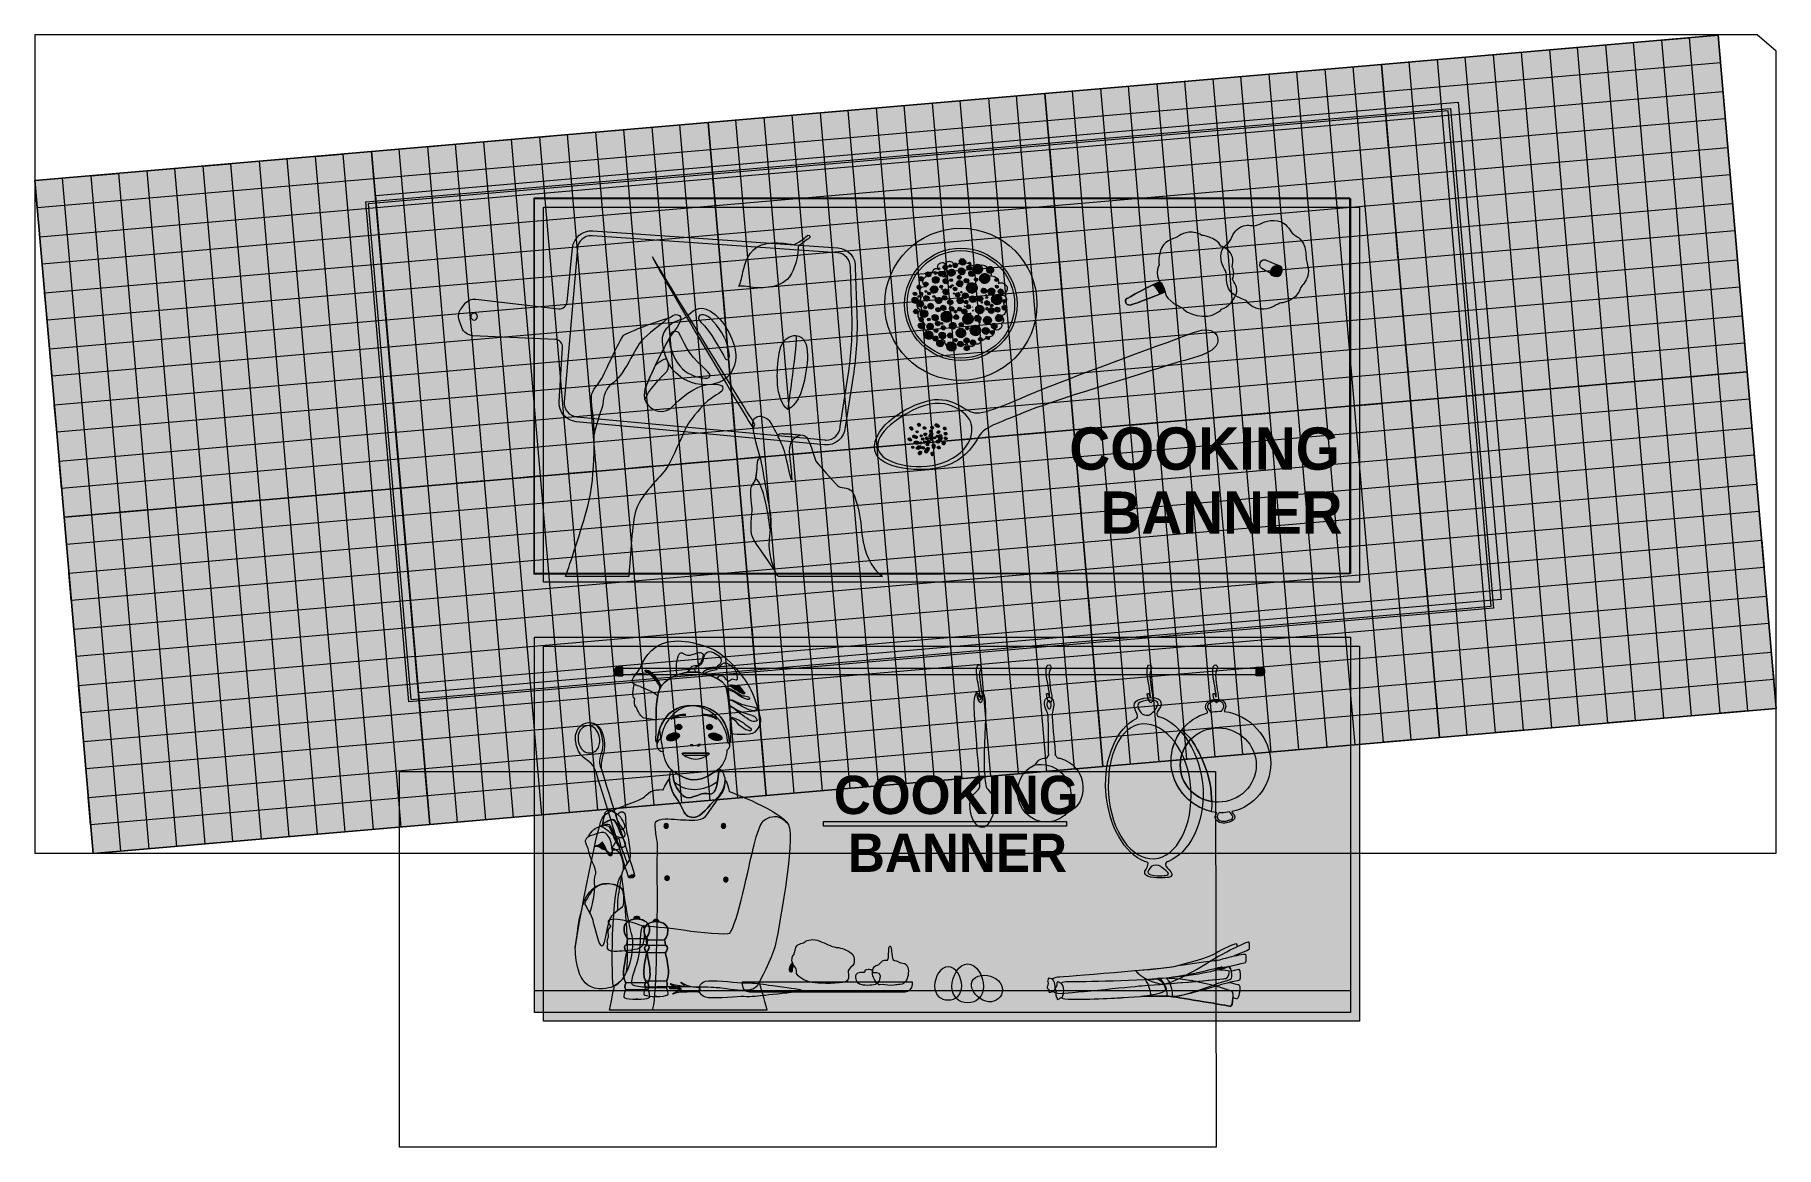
# Model space of a CAD drawing. Header units: inches. Extents: x -322 to 1063, y -816 to 69.
import ezdxf

# ---------------------------------------------------------------- set-up
doc = ezdxf.new("R2010")
doc.units = ezdxf.units.IN
doc.header["$MEASUREMENT"] = 0
doc.layers.add('Layer 4', color=7, linetype='Continuous')

# ---------------------------------------------------------------- blocks, each defined once
blk = doc.blocks.new('block 8')
at = {"layer": 'Layer 4', "true_color": 0x4ab6a1}
h = blk.add_hatch(color=135, dxfattribs=at)
h.dxf.hatch_style = 2
edge = h.paths.add_edge_path()
edge.add_spline(control_points=[(589, -512), (589, -504), (592.2, -496.8), (597.5, -491.5), (594, -486.9), (591.5, -485.6), (590.2, -484.2), (584.9, -491), (581.7, -499.7), (581.7, -509), (581.7, -527.9), (595.7, -544.9), (613.7, -549), (613.7, -548.9), (614.1, -546), (614.1, -541.1), (599.8, -538.7), (589, -526.6), (589, -512)], knot_values=[0, 0, 0, 0, 1, 1, 1, 2, 2, 2, 3, 3, 3, 4, 4, 4, 5, 5, 5, 6, 6, 6, 6], degree=3, periodic=1)
at = {"layer": 'Layer 4', "true_color": 0x5bbba7}
h = blk.add_hatch(color=123, dxfattribs=at)
h.dxf.hatch_style = 2
edge = h.paths.add_edge_path()
edge.add_spline(control_points=[(619.2, -482.4), (610.7, -482.4), (603, -485.9), (597.5, -491.5), (599.9, -494.6), (602.8, -499.4), (606.2, -506.8), (612.6, -520.7), (614, -533.3), (614.1, -541.1), (615.7, -541.4), (617.5, -541.5), (619.2, -541.5), (635.9, -541.5), (649.5, -528.3), (649.5, -512), (649.5, -495.7), (635.9, -482.4), (619.2, -482.4)], knot_values=[0, 0, 0, 0, 1, 1, 1, 2, 2, 2, 3, 3, 3, 4, 4, 4, 5, 5, 5, 6, 6, 6, 6], degree=3, periodic=1)
at = {"layer": 'Layer 4', "true_color": 0x4ab6a1}
h = blk.add_hatch(color=135, dxfattribs=at)
h.dxf.hatch_style = 2
edge = h.paths.add_edge_path()
edge.add_spline(control_points=[(597.5, -491.5), (592.2, -496.8), (589, -504), (589, -512), (589, -526.6), (599.8, -538.7), (614.1, -541.1), (614, -533.3), (612.6, -520.7), (606.2, -506.8), (602.8, -499.4), (599.9, -494.6), (597.5, -491.5)], knot_values=[0, 0, 0, 0, 1, 1, 1, 2, 2, 2, 3, 3, 3, 4, 4, 4, 4], degree=3, periodic=1)
at = {"layer": 'Layer 4', "lineweight": 0}
for points, knots in [([(589, -512), (589, -504), (592.2, -496.8), (597.5, -491.5), (594, -486.9), (591.5, -485.6), (590.2, -484.2), (584.9, -491), (581.7, -499.7), (581.7, -509), (581.7, -527.9), (595.7, -544.9), (613.7, -549), (613.7, -548.9), (614.1, -546), (614.1, -541.1), (599.8, -538.7), (589, -526.6), (589, -512)], [0, 0, 0, 0, 1, 1, 1, 2, 2, 2, 3, 3, 3, 4, 4, 4, 5, 5, 5, 6, 6, 6, 6]), ([(619.2, -482.4), (610.7, -482.4), (603, -485.9), (597.5, -491.5), (599.9, -494.6), (602.8, -499.4), (606.2, -506.8), (612.6, -520.7), (614, -533.3), (614.1, -541.1), (615.7, -541.4), (617.5, -541.5), (619.2, -541.5), (635.9, -541.5), (649.5, -528.3), (649.5, -512), (649.5, -495.7), (635.9, -482.4), (619.2, -482.4)], [0, 0, 0, 0, 1, 1, 1, 2, 2, 2, 3, 3, 3, 4, 4, 4, 5, 5, 5, 6, 6, 6, 6]), ([(597.5, -491.5), (592.2, -496.8), (589, -504), (589, -512), (589, -526.6), (599.8, -538.7), (614.1, -541.1), (614, -533.3), (612.6, -520.7), (606.2, -506.8), (602.8, -499.4), (599.9, -494.6), (597.5, -491.5)], [0, 0, 0, 0, 1, 1, 1, 2, 2, 2, 3, 3, 3, 4, 4, 4, 4])]:
    blk.add_open_spline(points, degree=3, knots=knots, dxfattribs=at)
blk = doc.blocks.new('block 7')
at = {"layer": 'Layer 4', "true_color": 0x6cbfad}
h = blk.add_hatch(color=123, dxfattribs=at)
h.dxf.hatch_style = 2
edge = h.paths.add_edge_path()
edge.add_spline(control_points=[(630.2, -549), (647.8, -545.1), (661, -529.4), (661, -510.7), (661, -490.2), (644.2, -471.4), (624.1, -469.4), (624.1, -469.4), (624.1, -469.4), (624.1, -469.4), (624.1, -469.2), (624.2, -468), (624.4, -467.7), (624.7, -467.2), (625, -466.6), (625.1, -466.1), (625.3, -465.4), (625.3, -463.5), (624.1, -461.9), (622.9, -460.4), (620.9, -459.6), (618, -459.7), (612.2, -459.7), (610.2, -462.4), (609.7, -463.6), (609, -465), (609, -466.7), (609.9, -467.8), (611.1, -469.4), (610.8, -470.4), (610.8, -470.4), (610.8, -470.4), (610.8, -470.4), (610.8, -470.4), (593.9, -474.9), (581.7, -490.7), (581.7, -509), (581.7, -529.4), (598, -547.6), (618, -549.7), (618, -549.7), (618, -549.7), (618, -549.7), (618.5, -550.3), (617, -551.9), (616.8, -552.8), (616.6, -554), (617.2, -555.5), (618.6, -556.7), (619.5, -557.4), (620.9, -558.2), (623.3, -558.2), (624.1, -558.2), (624.9, -558.1), (625.9, -557.9), (629.1, -557.3), (631.1, -556.3), (632, -554.9), (632.5, -554.1), (632.6, -553.2), (632.3, -552.4), (632.1, -551.6), (630, -549.7), (630.2, -549), (630.2, -549), (630.2, -549), (630.2, -549)], knot_values=[0, 0, 0, 0, 1, 1, 1, 2, 2, 2, 3, 3, 3, 4, 4, 4, 5, 5, 5, 6, 6, 6, 7, 7, 7, 8, 8, 8, 9, 9, 9, 10, 10, 10, 11, 11, 11, 12, 12, 12, 13, 13, 13, 14, 14, 14, 15, 15, 15, 16, 16, 16, 17, 17, 17, 18, 18, 18, 19, 19, 19, 20, 20, 20, 21, 21, 21, 22, 22, 22, 22], degree=3, periodic=1)
edge = h.paths.add_edge_path()
edge.add_spline(control_points=[(611, -466.9), (610.5, -466.2), (610.5, -465.2), (611, -464.3), (611.4, -463.3), (613, -461.2), (618, -461.1), (620.4, -461.1), (622, -461.7), (622.9, -462.8), (623.9, -464), (623.8, -465.4), (623.7, -465.8), (623.6, -466.1), (623.4, -466.5), (623.1, -466.9), (622.8, -467.5), (621.9, -468.6), (621.9, -469.2), (621.9, -469.2), (621.9, -469.2), (621.9, -469.2), (621.5, -469.2), (621, -469.2), (620.5, -469.2), (617.8, -469.2), (615.3, -469.5), (612.8, -470), (612.8, -470), (612.8, -470), (612.8, -470), (612.8, -469.7), (612.6, -469), (611, -466.9)], knot_values=[0, 0, 0, 0, 1, 1, 1, 2, 2, 2, 3, 3, 3, 4, 4, 4, 5, 5, 5, 6, 6, 6, 7, 7, 7, 8, 8, 8, 9, 9, 9, 10, 10, 10, 11, 11, 11, 11], degree=3, periodic=1)
edge = h.paths.add_edge_path()
edge.add_spline(control_points=[(630.9, -552.8), (631, -553.3), (631, -553.7), (630.7, -554.1), (630.3, -554.8), (629.1, -555.8), (625.6, -556.5), (622.9, -557), (620.8, -556.6), (619.5, -555.5), (618.6, -554.7), (618.3, -553.6), (618.3, -552.9), (618.3, -551.5), (620.1, -549.9), (620.1, -549.9), (620.1, -549.9), (620.1, -549.8), (620.1, -549.8), (620.7, -549.9), (621.2, -549.9), (621.8, -549.9), (624, -549.9), (626.2, -549.7), (628.3, -549.3), (628.3, -549.3), (628.3, -549.3), (628.3, -549.3), (628.7, -549.6), (630.6, -551.8), (630.9, -552.8)], knot_values=[0, 0, 0, 0, 1, 1, 1, 2, 2, 2, 3, 3, 3, 4, 4, 4, 5, 5, 5, 6, 6, 6, 7, 7, 7, 8, 8, 8, 9, 9, 9, 10, 10, 10, 10], degree=3, periodic=1)
at = {"layer": 'Layer 4', "lineweight": 0}
for points, knots in [([(630.2, -549), (647.8, -545.1), (661, -529.4), (661, -510.7), (661, -490.2), (644.2, -471.4), (624.1, -469.4), (624.1, -469.4), (624.1, -469.4), (624.1, -469.4), (624.1, -469.2), (624.2, -468), (624.4, -467.7), (624.7, -467.2), (625, -466.6), (625.1, -466.1), (625.3, -465.4), (625.3, -463.5), (624.1, -461.9), (622.9, -460.4), (620.9, -459.6), (618, -459.7), (612.2, -459.7), (610.2, -462.4), (609.7, -463.6), (609, -465), (609, -466.7), (609.9, -467.8), (611.1, -469.4), (610.8, -470.4), (610.8, -470.4), (610.8, -470.4), (610.8, -470.4), (610.8, -470.4), (593.9, -474.9), (581.7, -490.7), (581.7, -509), (581.7, -529.4), (598, -547.6), (618, -549.7), (618, -549.7), (618, -549.7), (618, -549.7), (618.5, -550.3), (617, -551.9), (616.8, -552.8), (616.6, -554), (617.2, -555.5), (618.6, -556.7), (619.5, -557.4), (620.9, -558.2), (623.3, -558.2), (624.1, -558.2), (624.9, -558.1), (625.9, -557.9), (629.1, -557.3), (631.1, -556.3), (632, -554.9), (632.5, -554.1), (632.6, -553.2), (632.3, -552.4), (632.1, -551.6), (630, -549.7), (630.2, -549), (630.2, -549), (630.2, -549), (630.2, -549)], [0, 0, 0, 0, 1, 1, 1, 2, 2, 2, 3, 3, 3, 4, 4, 4, 5, 5, 5, 6, 6, 6, 7, 7, 7, 8, 8, 8, 9, 9, 9, 10, 10, 10, 11, 11, 11, 12, 12, 12, 13, 13, 13, 14, 14, 14, 15, 15, 15, 16, 16, 16, 17, 17, 17, 18, 18, 18, 19, 19, 19, 20, 20, 20, 21, 21, 21, 22, 22, 22, 22]), ([(611, -466.9), (610.5, -466.2), (610.5, -465.2), (611, -464.3), (611.4, -463.3), (613, -461.2), (618, -461.1), (620.4, -461.1), (622, -461.7), (622.9, -462.8), (623.9, -464), (623.8, -465.4), (623.7, -465.8), (623.6, -466.1), (623.4, -466.5), (623.1, -466.9), (622.8, -467.5), (621.9, -468.6), (621.9, -469.2), (621.9, -469.2), (621.9, -469.2), (621.9, -469.2), (621.5, -469.2), (621, -469.2), (620.5, -469.2), (617.8, -469.2), (615.3, -469.5), (612.8, -470), (612.8, -470), (612.8, -470), (612.8, -470), (612.8, -469.7), (612.6, -469), (611, -466.9)], [0, 0, 0, 0, 1, 1, 1, 2, 2, 2, 3, 3, 3, 4, 4, 4, 5, 5, 5, 6, 6, 6, 7, 7, 7, 8, 8, 8, 9, 9, 9, 10, 10, 10, 11, 11, 11, 11]), ([(630.9, -552.8), (631, -553.3), (631, -553.7), (630.7, -554.1), (630.3, -554.8), (629.1, -555.8), (625.6, -556.5), (622.9, -557), (620.8, -556.6), (619.5, -555.5), (618.6, -554.7), (618.3, -553.6), (618.3, -552.9), (618.3, -551.5), (620.1, -549.9), (620.1, -549.9), (620.1, -549.9), (620.1, -549.8), (620.1, -549.8), (620.7, -549.9), (621.2, -549.9), (621.8, -549.9), (624, -549.9), (626.2, -549.7), (628.3, -549.3), (628.3, -549.3), (628.3, -549.3), (628.3, -549.3), (628.7, -549.6), (630.6, -551.8), (630.9, -552.8)], [0, 0, 0, 0, 1, 1, 1, 2, 2, 2, 3, 3, 3, 4, 4, 4, 5, 5, 5, 6, 6, 6, 7, 7, 7, 8, 8, 8, 9, 9, 9, 10, 10, 10, 10])]:
    blk.add_open_spline(points, degree=3, knots=knots, dxfattribs=at)
at = {"layer": 'Layer 4'}
blk.add_blockref('block 8', (0, 0), dxfattribs=at)
blk = doc.blocks.new('block 6')
at = {"layer": 'Layer 4', "true_color": 0x6cbfad}
h = blk.add_hatch(color=123, dxfattribs=at)
h.dxf.hatch_style = 2
edge = h.paths.add_edge_path()
edge.add_spline(control_points=[(618.9, -435), (618.9, -435), (618.2, -431.1), (616.2, -432.6), (614.1, -434.1), (615.1, -441.4), (615.8, -445.1), (616.5, -448.8), (618.3, -459.1), (617.5, -458), (616.8, -457), (616.4, -455.1), (616.4, -455.1), (616.4, -455.1), (614.9, -455), (615.1, -455.3), (615.2, -455.6), (615.9, -462.5), (618, -462.4), (620.1, -462.3), (619.5, -456.8), (618.9, -454.6), (618.4, -452.4), (617.4, -444.1), (617.2, -440.8), (617, -437.5), (618.6, -434.3), (618.9, -435)], knot_values=[0, 0, 0, 0, 1, 1, 1, 2, 2, 2, 3, 3, 3, 4, 4, 4, 5, 5, 5, 6, 6, 6, 7, 7, 7, 8, 8, 8, 9, 9, 9, 9], degree=3, periodic=1)
at = {"layer": 'Layer 4', "lineweight": 0}
blk.add_open_spline([(618.9, -435), (618.9, -435), (618.2, -431.1), (616.2, -432.6), (614.1, -434.1), (615.1, -441.4), (615.8, -445.1), (616.5, -448.8), (618.3, -459.1), (617.5, -458), (616.8, -457), (616.4, -455.1), (616.4, -455.1), (616.4, -455.1), (614.9, -455), (615.1, -455.3), (615.2, -455.6), (615.9, -462.5), (618, -462.4), (620.1, -462.3), (619.5, -456.8), (618.9, -454.6), (618.4, -452.4), (617.4, -444.1), (617.2, -440.8), (617, -437.5), (618.6, -434.3), (618.9, -435)], degree=3, knots=[0, 0, 0, 0, 1, 1, 1, 2, 2, 2, 3, 3, 3, 4, 4, 4, 5, 5, 5, 6, 6, 6, 7, 7, 7, 8, 8, 8, 9, 9, 9, 9], dxfattribs=at)
at = {"layer": 'Layer 4'}
blk.add_blockref('block 7', (0, 0), dxfattribs=at)
blk = doc.blocks.new('block 10')
at = {"layer": 'Layer 4', "true_color": 0x6cbfad}
h = blk.add_hatch(color=123, dxfattribs=at)
h.dxf.hatch_style = 2
edge = h.paths.add_edge_path()
edge.add_spline(control_points=[(493.2, -506.6), (493.1, -506.6), (491.7, -506.4), (491.1, -505.9), (490.2, -505.2), (490.3, -504.7), (489.9, -504), (489.8, -503.9), (489.7, -503.8), (489.4, -503.8), (489.4, -503.8), (489.4, -503.8), (489.4, -503.8), (489.4, -503.8), (489.9, -502), (489.4, -498.7), (489, -495.5), (487, -475.9), (487.2, -471.4), (487.5, -467), (489.3, -464.3), (487.9, -460.4), (486.8, -457.4), (482.6, -457), (481.3, -460.7), (480, -464.4), (483.3, -469.2), (483.8, -471.5), (484.2, -473.9), (484.3, -494.2), (484.2, -497.1), (484.1, -501.9), (484.6, -504), (484.6, -504), (484.2, -504.2), (483.7, -506.1), (482.3, -506.4), (480.3, -506.7), (478.8, -506.9), (476.9, -507.9), (475.7, -508.4), (474.5, -511.2), (473.5, -511.7), (471.3, -512.9), (469.7, -513.9), (469.1, -514.2), (463.3, -518.5), (459.6, -525.6), (459.6, -533.5), (459.6, -546.7), (469.8, -557.3), (482.5, -557.3), (488, -557.3), (493, -555.3), (497, -552), (499.4, -549.8), (501.4, -548.9), (503.6, -546.8), (503.8, -546.6), (504.5, -546.9), (505.1, -546.4), (509.5, -542.7), (511.6, -536.3), (511.6, -529.9), (511.6, -518.4), (503.7, -508.8), (493.2, -506.6)], knot_values=[0, 0, 0, 0, 1, 1, 1, 2, 2, 2, 3, 3, 3, 4, 4, 4, 5, 5, 5, 6, 6, 6, 7, 7, 7, 8, 8, 8, 9, 9, 9, 10, 10, 10, 11, 11, 11, 12, 12, 12, 13, 13, 13, 14, 14, 14, 15, 15, 15, 16, 16, 16, 17, 17, 17, 18, 18, 18, 19, 19, 19, 20, 20, 20, 21, 21, 21, 22, 22, 22, 22], degree=3, periodic=1)
edge = h.paths.add_edge_path()
edge.add_spline(control_points=[(485.2, -467.3), (484.7, -467.3), (483.2, -466.5), (483, -464.1), (482.8, -462.3), (483.4, -461.2), (484.1, -461), (485.5, -460.5), (486.2, -461.8), (486.4, -463.4), (486.5, -464.9), (485.9, -467.3), (485.2, -467.3)], knot_values=[0, 0, 0, 0, 1, 1, 1, 2, 2, 2, 3, 3, 3, 4, 4, 4, 4], degree=3, periodic=1)
at = {"layer": 'Layer 4', "true_color": 0x5bbba7}
h = blk.add_hatch(color=123, dxfattribs=at)
h.dxf.hatch_style = 2
edge = h.paths.add_edge_path()
edge.add_spline(control_points=[(472.7, -512.1), (470.9, -513.1), (469.6, -513.9), (469.1, -514.2), (463.3, -518.5), (459.6, -525.6), (459.6, -533.5), (459.6, -546.7), (469.8, -557.3), (482.5, -557.3), (488, -557.3), (493, -555.3), (497, -552), (501.9, -546.7), (504.7, -533.1), (498.9, -523.6), (489.1, -507.4), (473, -512), (472.7, -512.1)], knot_values=[0, 0, 0, 0, 1, 1, 1, 2, 2, 2, 3, 3, 3, 4, 4, 4, 5, 5, 5, 6, 6, 6, 6], degree=3, periodic=1)
at = {"layer": 'Layer 4', "lineweight": 0}
for points, knots in [([(493.2, -506.6), (493.1, -506.6), (491.7, -506.4), (491.1, -505.9), (490.2, -505.2), (490.3, -504.7), (489.9, -504), (489.8, -503.9), (489.7, -503.8), (489.4, -503.8), (489.4, -503.8), (489.4, -503.8), (489.4, -503.8), (489.4, -503.8), (489.9, -502), (489.4, -498.7), (489, -495.5), (487, -475.9), (487.2, -471.4), (487.5, -467), (489.3, -464.3), (487.9, -460.4), (486.8, -457.4), (482.6, -457), (481.3, -460.7), (480, -464.4), (483.3, -469.2), (483.8, -471.5), (484.2, -473.9), (484.3, -494.2), (484.2, -497.1), (484.1, -501.9), (484.6, -504), (484.6, -504), (484.2, -504.2), (483.7, -506.1), (482.3, -506.4), (480.3, -506.7), (478.8, -506.9), (476.9, -507.9), (475.7, -508.4), (474.5, -511.2), (473.5, -511.7), (471.3, -512.9), (469.7, -513.9), (469.1, -514.2), (463.3, -518.5), (459.6, -525.6), (459.6, -533.5), (459.6, -546.7), (469.8, -557.3), (482.5, -557.3), (488, -557.3), (493, -555.3), (497, -552), (499.4, -549.8), (501.4, -548.9), (503.6, -546.8), (503.8, -546.6), (504.5, -546.9), (505.1, -546.4), (509.5, -542.7), (511.6, -536.3), (511.6, -529.9), (511.6, -518.4), (503.7, -508.8), (493.2, -506.6)], [0, 0, 0, 0, 1, 1, 1, 2, 2, 2, 3, 3, 3, 4, 4, 4, 5, 5, 5, 6, 6, 6, 7, 7, 7, 8, 8, 8, 9, 9, 9, 10, 10, 10, 11, 11, 11, 12, 12, 12, 13, 13, 13, 14, 14, 14, 15, 15, 15, 16, 16, 16, 17, 17, 17, 18, 18, 18, 19, 19, 19, 20, 20, 20, 21, 21, 21, 22, 22, 22, 22]), ([(485.2, -467.3), (484.7, -467.3), (483.2, -466.5), (483, -464.1), (482.8, -462.3), (483.4, -461.2), (484.1, -461), (485.5, -460.5), (486.2, -461.8), (486.4, -463.4), (486.5, -464.9), (485.9, -467.3), (485.2, -467.3)], [0, 0, 0, 0, 1, 1, 1, 2, 2, 2, 3, 3, 3, 4, 4, 4, 4]), ([(472.7, -512.1), (470.9, -513.1), (469.6, -513.9), (469.1, -514.2), (463.3, -518.5), (459.6, -525.6), (459.6, -533.5), (459.6, -546.7), (469.8, -557.3), (482.5, -557.3), (488, -557.3), (493, -555.3), (497, -552), (501.9, -546.7), (504.7, -533.1), (498.9, -523.6), (489.1, -507.4), (473, -512), (472.7, -512.1)], [0, 0, 0, 0, 1, 1, 1, 2, 2, 2, 3, 3, 3, 4, 4, 4, 5, 5, 5, 6, 6, 6, 6])]:
    blk.add_open_spline(points, degree=3, knots=knots, dxfattribs=at)
blk = doc.blocks.new('block 9')
at = {"layer": 'Layer 4', "true_color": 0x6cbfad}
h = blk.add_hatch(color=123, dxfattribs=at)
h.dxf.hatch_style = 2
edge = h.paths.add_edge_path()
edge.add_spline(control_points=[(486.4, -435), (486.4, -435), (485.7, -431.1), (483.6, -432.6), (481.6, -434.1), (482.5, -441.4), (483.3, -445.1), (484, -448.8), (485.8, -459.1), (485, -458), (484.3, -457), (483.9, -455.1), (483.9, -455.1), (483.9, -455.1), (482.4, -455), (482.6, -455.3), (482.7, -455.6), (483.4, -462.5), (485.5, -462.4), (487.6, -462.3), (487, -456.8), (486.4, -454.6), (485.9, -452.4), (484.9, -444.1), (484.7, -440.8), (484.5, -437.5), (486.1, -434.3), (486.4, -435)], knot_values=[0, 0, 0, 0, 1, 1, 1, 2, 2, 2, 3, 3, 3, 4, 4, 4, 5, 5, 5, 6, 6, 6, 7, 7, 7, 8, 8, 8, 9, 9, 9, 9], degree=3, periodic=1)
at = {"layer": 'Layer 4', "lineweight": 0}
blk.add_open_spline([(486.4, -435), (486.4, -435), (485.7, -431.1), (483.6, -432.6), (481.6, -434.1), (482.5, -441.4), (483.3, -445.1), (484, -448.8), (485.8, -459.1), (485, -458), (484.3, -457), (483.9, -455.1), (483.9, -455.1), (483.9, -455.1), (482.4, -455), (482.6, -455.3), (482.7, -455.6), (483.4, -462.5), (485.5, -462.4), (487.6, -462.3), (487, -456.8), (486.4, -454.6), (485.9, -452.4), (484.9, -444.1), (484.7, -440.8), (484.5, -437.5), (486.1, -434.3), (486.4, -435)], degree=3, knots=[0, 0, 0, 0, 1, 1, 1, 2, 2, 2, 3, 3, 3, 4, 4, 4, 5, 5, 5, 6, 6, 6, 7, 7, 7, 8, 8, 8, 9, 9, 9, 9], dxfattribs=at)
at = {"layer": 'Layer 4'}
blk.add_blockref('block 10', (0, 0), dxfattribs=at)
blk = doc.blocks.new('block 11')
at = {"layer": 'Layer 4', "true_color": 0x4ab6a1}
h = blk.add_hatch(color=135, dxfattribs=at)
h.dxf.hatch_style = 2
edge = h.paths.add_edge_path()
edge.add_spline(control_points=[(145.7, -440.9), (145.7, -440.9), (141.6, -440.9), (141.6, -440.9), (140.1, -440.9), (139, -439.7), (139, -438.3), (139, -438.3), (139, -436.7), (139, -436.7), (139, -435.3), (140.1, -434.1), (141.6, -434.1), (141.6, -434.1), (145.7, -434.1), (145.7, -434.1), (145.7, -434.1), (145.7, -440.9), (145.7, -440.9)], knot_values=[0, 0, 0, 0, 1, 1, 1, 2, 2, 2, 3, 3, 3, 4, 4, 4, 5, 5, 5, 6, 6, 6, 6], degree=3, periodic=1)
at = {"layer": 'Layer 4', "true_color": 0x6cbfad}
h = blk.add_hatch(color=123, dxfattribs=at)
h.dxf.hatch_style = 2
h.paths.add_polyline_path([(649.5, -440.2), (145.7, -440.2), (145.7, -434.8), (649.5, -434.8)])
at = {"layer": 'Layer 4', "true_color": 0x4ab6a1}
h = blk.add_hatch(color=135, dxfattribs=at)
h.dxf.hatch_style = 2
edge = h.paths.add_edge_path()
edge.add_spline(control_points=[(649.5, -440.9), (649.5, -440.9), (653.6, -440.9), (653.6, -440.9), (655, -440.9), (656.1, -439.7), (656.1, -438.3), (656.1, -438.3), (656.1, -436.7), (656.1, -436.7), (656.1, -435.3), (655, -434.1), (653.6, -434.1), (653.6, -434.1), (649.5, -434.1), (649.5, -434.1), (649.5, -434.1), (649.5, -440.9), (649.5, -440.9)], knot_values=[0, 0, 0, 0, 1, 1, 1, 2, 2, 2, 3, 3, 3, 4, 4, 4, 5, 5, 5, 6, 6, 6, 6], degree=3, periodic=1)
at = {"layer": 'Layer 4', "lineweight": 0}
blk.add_lwpolyline([(649.5, -440.2), (145.7, -440.2), (145.7, -434.8), (649.5, -434.8), (649.5, -440.2)], dxfattribs=at)
for points in [[(145.7, -440.9), (145.7, -440.9), (141.6, -440.9), (141.6, -440.9), (140.1, -440.9), (139, -439.7), (139, -438.3), (139, -438.3), (139, -436.7), (139, -436.7), (139, -435.3), (140.1, -434.1), (141.6, -434.1), (141.6, -434.1), (145.7, -434.1), (145.7, -434.1), (145.7, -434.1), (145.7, -440.9), (145.7, -440.9)], [(649.5, -440.9), (649.5, -440.9), (653.6, -440.9), (653.6, -440.9), (655, -440.9), (656.1, -439.7), (656.1, -438.3), (656.1, -438.3), (656.1, -436.7), (656.1, -436.7), (656.1, -435.3), (655, -434.1), (653.6, -434.1), (653.6, -434.1), (649.5, -434.1), (649.5, -434.1), (649.5, -434.1), (649.5, -440.9), (649.5, -440.9)]]:
    blk.add_open_spline(points, degree=3, knots=[0, 0, 0, 0, 1, 1, 1, 2, 2, 2, 3, 3, 3, 4, 4, 4, 5, 5, 5, 6, 6, 6, 6], dxfattribs=at)
blk = doc.blocks.new('block 12')
at = {"layer": 'Layer 4', "true_color": 0x6cbfad}
h = blk.add_hatch(color=123, dxfattribs=at)
h.dxf.hatch_style = 2
edge = h.paths.add_edge_path()
edge.add_spline(control_points=[(431.1, -435), (431.1, -435), (430.3, -431.1), (428.3, -432.6), (426.3, -434.1), (427.2, -441.4), (427.9, -445.1), (428.7, -448.8), (430.4, -459.1), (429.7, -458), (428.9, -457), (428.6, -455.1), (428.6, -455.1), (428.6, -455.1), (427.1, -455), (427.2, -455.3), (427.4, -455.6), (428, -462.5), (430.1, -462.4), (432.2, -462.3), (431.6, -456.8), (431.1, -454.6), (430.5, -452.4), (429.5, -444.1), (429.3, -440.8), (429.1, -437.5), (430.8, -434.3), (431.1, -435)], knot_values=[0, 0, 0, 0, 1, 1, 1, 2, 2, 2, 3, 3, 3, 4, 4, 4, 5, 5, 5, 6, 6, 6, 7, 7, 7, 8, 8, 8, 9, 9, 9, 9], degree=3, periodic=1)
h = blk.add_hatch(color=123, dxfattribs=at)
h.dxf.hatch_style = 2
edge = h.paths.add_edge_path()
edge.add_spline(control_points=[(436, -531.2), (433.9, -529), (434.1, -525), (433.2, -517), (432.4, -508.9), (434.3, -477.4), (434.1, -470.8), (433.9, -464.1), (434.6, -452.4), (429.1, -453), (426.9, -453.2), (425, -457.2), (425, -464.1), (425.1, -470.5), (427.4, -499), (428.2, -508.3), (429, -517.7), (430.6, -527.6), (429.1, -530.6), (427.5, -533.6), (421.8, -535.4), (421.7, -543.3), (421.6, -551.2), (425.3, -561.2), (431.1, -561.7), (436.9, -562.2), (441.4, -550.3), (441.5, -543.8), (441.5, -537.4), (438, -533.5), (436, -531.2)], knot_values=[0, 0, 0, 0, 1, 1, 1, 2, 2, 2, 3, 3, 3, 4, 4, 4, 5, 5, 5, 6, 6, 6, 7, 7, 7, 8, 8, 8, 9, 9, 9, 10, 10, 10, 10], degree=3, periodic=1)
edge = h.paths.add_edge_path()
edge.add_spline(control_points=[(430.7, -458.6), (430.5, -460.7), (428.3, -460.4), (428, -459), (427.8, -458.2), (428, -457.6), (428.4, -457), (428.8, -456.4), (430.1, -456.2), (430.6, -457.2), (430.7, -457.6), (430.8, -458), (430.7, -458.6)], knot_values=[0, 0, 0, 0, 1, 1, 1, 2, 2, 2, 3, 3, 3, 4, 4, 4, 4], degree=3, periodic=1)
at = {"layer": 'Layer 4', "lineweight": 0}
for points, knots in [([(431.1, -435), (431.1, -435), (430.3, -431.1), (428.3, -432.6), (426.3, -434.1), (427.2, -441.4), (427.9, -445.1), (428.7, -448.8), (430.4, -459.1), (429.7, -458), (428.9, -457), (428.6, -455.1), (428.6, -455.1), (428.6, -455.1), (427.1, -455), (427.2, -455.3), (427.4, -455.6), (428, -462.5), (430.1, -462.4), (432.2, -462.3), (431.6, -456.8), (431.1, -454.6), (430.5, -452.4), (429.5, -444.1), (429.3, -440.8), (429.1, -437.5), (430.8, -434.3), (431.1, -435)], [0, 0, 0, 0, 1, 1, 1, 2, 2, 2, 3, 3, 3, 4, 4, 4, 5, 5, 5, 6, 6, 6, 7, 7, 7, 8, 8, 8, 9, 9, 9, 9]), ([(436, -531.2), (433.9, -529), (434.1, -525), (433.2, -517), (432.4, -508.9), (434.3, -477.4), (434.1, -470.8), (433.9, -464.1), (434.6, -452.4), (429.1, -453), (426.9, -453.2), (425, -457.2), (425, -464.1), (425.1, -470.5), (427.4, -499), (428.2, -508.3), (429, -517.7), (430.6, -527.6), (429.1, -530.6), (427.5, -533.6), (421.8, -535.4), (421.7, -543.3), (421.6, -551.2), (425.3, -561.2), (431.1, -561.7), (436.9, -562.2), (441.4, -550.3), (441.5, -543.8), (441.5, -537.4), (438, -533.5), (436, -531.2)], [0, 0, 0, 0, 1, 1, 1, 2, 2, 2, 3, 3, 3, 4, 4, 4, 5, 5, 5, 6, 6, 6, 7, 7, 7, 8, 8, 8, 9, 9, 9, 10, 10, 10, 10]), ([(430.7, -458.6), (430.5, -460.7), (428.3, -460.4), (428, -459), (427.8, -458.2), (428, -457.6), (428.4, -457), (428.8, -456.4), (430.1, -456.2), (430.6, -457.2), (430.7, -457.6), (430.8, -458), (430.7, -458.6)], [0, 0, 0, 0, 1, 1, 1, 2, 2, 2, 3, 3, 3, 4, 4, 4, 4])]:
    blk.add_open_spline(points, degree=3, knots=knots, dxfattribs=at)
blk = doc.blocks.new('block 14')
at = {"layer": 'Layer 4', "true_color": 0x6cbfad}
h = blk.add_hatch(color=123, dxfattribs=at)
h.dxf.hatch_style = 2
edge = h.paths.add_edge_path()
edge.add_spline(control_points=[(607.2, -531.4), (605.7, -503.1), (589.6, -478.4), (571.8, -473.3), (571.7, -473.3), (571.7, -473.3), (571.7, -473.3), (570.4, -472.8), (570.5, -471.9), (570.5, -470.9), (570.4, -469.8), (572.2, -467.8), (573.3, -465.6), (574.5, -463.4), (573.6, -460.6), (572.2, -459.7), (570.7, -458.7), (564.9, -457.3), (557.4, -459.5), (549.9, -461.6), (552.6, -467.5), (554.4, -470.6), (556.2, -473.6), (554.2, -474.9), (554.2, -474.9), (554.2, -474.9), (554.2, -474.9), (554.2, -474.9), (538.9, -482.6), (527.9, -506.2), (529.9, -533.2), (531.9, -560.2), (544.7, -582.6), (561, -588.8), (561, -588.8), (561, -588.8), (561, -588.8), (561, -588.8), (561, -588.8), (561, -588.8), (561.6, -589), (563.4, -589.6), (563.5, -590.2), (563.6, -591.6), (562.5, -593.8), (561.9, -594.7), (560.3, -597), (559.8, -599.9), (565.5, -601.1), (571.2, -602.4), (579.1, -601.7), (580.5, -601.1), (581.8, -600.6), (583.6, -599.2), (581.6, -596.8), (579.6, -594.5), (577.6, -593.1), (577.2, -591.7), (577, -590.5), (578, -589.3), (578.7, -588.9), (578.7, -588.9), (578.7, -588.9), (578.7, -588.9), (579, -588.8), (579.3, -588.7), (579.7, -588.6), (579.7, -588.6), (579.7, -588.6), (579.7, -588.6), (579.7, -588.6), (579.7, -588.6), (579.7, -588.6), (595.9, -581.9), (608.6, -559), (607.2, -531.4)], knot_values=[0, 0, 0, 0, 1, 1, 1, 2, 2, 2, 3, 3, 3, 4, 4, 4, 5, 5, 5, 6, 6, 6, 7, 7, 7, 8, 8, 8, 9, 9, 9, 10, 10, 10, 11, 11, 11, 12, 12, 12, 13, 13, 13, 14, 14, 14, 15, 15, 15, 16, 16, 16, 17, 17, 17, 18, 18, 18, 19, 19, 19, 20, 20, 20, 21, 21, 21, 22, 22, 22, 23, 23, 23, 24, 24, 24, 25, 25, 25, 25], degree=3, periodic=1)
edge = h.paths.add_edge_path()
edge.add_spline(control_points=[(557.7, -470.2), (556.2, -468.2), (554.5, -465.7), (555.5, -463.4), (556.6, -461.1), (562.9, -460.4), (562.9, -460.4), (567.2, -460), (570.2, -460.9), (570.8, -461.7), (571.3, -462.6), (572.2, -463.6), (569.6, -467.3), (566.5, -471.9), (563.5, -472.3), (562.9, -472.4), (562.2, -472.4), (559.3, -472.2), (557.7, -470.2)], knot_values=[0, 0, 0, 0, 1, 1, 1, 2, 2, 2, 3, 3, 3, 4, 4, 4, 5, 5, 5, 6, 6, 6, 6], degree=3, periodic=1)
edge = h.paths.add_edge_path()
edge.add_spline(control_points=[(577.9, -596.2), (580.1, -597.9), (580, -598.8), (578.4, -599.6), (576.9, -600.3), (568, -600.2), (565.7, -599.4), (563.5, -598.8), (562.6, -597.3), (563.8, -595.7), (565.4, -593.6), (565.7, -592.9), (566.5, -592.3), (567.4, -591.8), (572, -591.2), (573.5, -592.6), (574.7, -593.8), (575.8, -594.5), (577.9, -596.2)], knot_values=[0, 0, 0, 0, 1, 1, 1, 2, 2, 2, 3, 3, 3, 4, 4, 4, 5, 5, 5, 6, 6, 6, 6], degree=3, periodic=1)
at = {"layer": 'Layer 4', "true_color": 0x4ab6a1}
h = blk.add_hatch(color=135, dxfattribs=at)
h.dxf.hatch_style = 2
edge = h.paths.add_edge_path()
edge.add_spline(control_points=[(597.5, -530.6), (599.4, -560.3), (586.4, -585.3), (568.3, -586.5), (550.2, -587.7), (534, -564.6), (532, -535), (530, -505.3), (541.1, -480.5), (559.2, -479.3), (577.3, -478.1), (595.5, -500.9), (597.5, -530.6)], knot_values=[0, 0, 0, 0, 1, 1, 1, 2, 2, 2, 3, 3, 3, 4, 4, 4, 4], degree=3, periodic=1)
at = {"layer": 'Layer 4', "lineweight": 0}
for points, knots in [([(607.2, -531.4), (605.7, -503.1), (589.6, -478.4), (571.8, -473.3), (571.7, -473.3), (571.7, -473.3), (571.7, -473.3), (570.4, -472.8), (570.5, -471.9), (570.5, -470.9), (570.4, -469.8), (572.2, -467.8), (573.3, -465.6), (574.5, -463.4), (573.6, -460.6), (572.2, -459.7), (570.7, -458.7), (564.9, -457.3), (557.4, -459.5), (549.9, -461.6), (552.6, -467.5), (554.4, -470.6), (556.2, -473.6), (554.2, -474.9), (554.2, -474.9), (554.2, -474.9), (554.2, -474.9), (554.2, -474.9), (538.9, -482.6), (527.9, -506.2), (529.9, -533.2), (531.9, -560.2), (544.7, -582.6), (561, -588.8), (561, -588.8), (561, -588.8), (561, -588.8), (561, -588.8), (561, -588.8), (561, -588.8), (561.6, -589), (563.4, -589.6), (563.5, -590.2), (563.6, -591.6), (562.5, -593.8), (561.9, -594.7), (560.3, -597), (559.8, -599.9), (565.5, -601.1), (571.2, -602.4), (579.1, -601.7), (580.5, -601.1), (581.8, -600.6), (583.6, -599.2), (581.6, -596.8), (579.6, -594.5), (577.6, -593.1), (577.2, -591.7), (577, -590.5), (578, -589.3), (578.7, -588.9), (578.7, -588.9), (578.7, -588.9), (578.7, -588.9), (579, -588.8), (579.3, -588.7), (579.7, -588.6), (579.7, -588.6), (579.7, -588.6), (579.7, -588.6), (579.7, -588.6), (579.7, -588.6), (579.7, -588.6), (595.9, -581.9), (608.6, -559), (607.2, -531.4)], [0, 0, 0, 0, 1, 1, 1, 2, 2, 2, 3, 3, 3, 4, 4, 4, 5, 5, 5, 6, 6, 6, 7, 7, 7, 8, 8, 8, 9, 9, 9, 10, 10, 10, 11, 11, 11, 12, 12, 12, 13, 13, 13, 14, 14, 14, 15, 15, 15, 16, 16, 16, 17, 17, 17, 18, 18, 18, 19, 19, 19, 20, 20, 20, 21, 21, 21, 22, 22, 22, 23, 23, 23, 24, 24, 24, 25, 25, 25, 25]), ([(557.7, -470.2), (556.2, -468.2), (554.5, -465.7), (555.5, -463.4), (556.6, -461.1), (562.9, -460.4), (562.9, -460.4), (567.2, -460), (570.2, -460.9), (570.8, -461.7), (571.3, -462.6), (572.2, -463.6), (569.6, -467.3), (566.5, -471.9), (563.5, -472.3), (562.9, -472.4), (562.2, -472.4), (559.3, -472.2), (557.7, -470.2)], [0, 0, 0, 0, 1, 1, 1, 2, 2, 2, 3, 3, 3, 4, 4, 4, 5, 5, 5, 6, 6, 6, 6]), ([(597.5, -530.6), (599.4, -560.3), (586.4, -585.3), (568.3, -586.5), (550.2, -587.7), (534, -564.6), (532, -535), (530, -505.3), (541.1, -480.5), (559.2, -479.3), (577.3, -478.1), (595.5, -500.9), (597.5, -530.6)], [0, 0, 0, 0, 1, 1, 1, 2, 2, 2, 3, 3, 3, 4, 4, 4, 4]), ([(577.9, -596.2), (580.1, -597.9), (580, -598.8), (578.4, -599.6), (576.9, -600.3), (568, -600.2), (565.7, -599.4), (563.5, -598.8), (562.6, -597.3), (563.8, -595.7), (565.4, -593.6), (565.7, -592.9), (566.5, -592.3), (567.4, -591.8), (572, -591.2), (573.5, -592.6), (574.7, -593.8), (575.8, -594.5), (577.9, -596.2)], [0, 0, 0, 0, 1, 1, 1, 2, 2, 2, 3, 3, 3, 4, 4, 4, 5, 5, 5, 6, 6, 6, 6])]:
    blk.add_open_spline(points, degree=3, knots=knots, dxfattribs=at)
blk = doc.blocks.new('block 13')
at = {"layer": 'Layer 4', "true_color": 0x6cbfad}
h = blk.add_hatch(color=123, dxfattribs=at)
h.dxf.hatch_style = 2
edge = h.paths.add_edge_path()
edge.add_spline(control_points=[(566.6, -435), (566.6, -435), (565.9, -431.1), (563.9, -432.6), (561.9, -434.1), (562.8, -441.4), (563.5, -445.1), (564.3, -448.8), (566, -459.1), (565.3, -458), (564.5, -457), (564.2, -455.1), (564.2, -455.1), (564.2, -455.1), (562.7, -455), (562.8, -455.3), (563, -455.6), (563.6, -462.5), (565.7, -462.4), (567.8, -462.3), (567.2, -456.8), (566.6, -454.6), (566.1, -452.4), (565.1, -444.1), (564.9, -440.8), (564.7, -437.5), (566.4, -434.3), (566.6, -435)], knot_values=[0, 0, 0, 0, 1, 1, 1, 2, 2, 2, 3, 3, 3, 4, 4, 4, 5, 5, 5, 6, 6, 6, 7, 7, 7, 8, 8, 8, 9, 9, 9, 9], degree=3, periodic=1)
at = {"layer": 'Layer 4', "lineweight": 0}
blk.add_open_spline([(566.6, -435), (566.6, -435), (565.9, -431.1), (563.9, -432.6), (561.9, -434.1), (562.8, -441.4), (563.5, -445.1), (564.3, -448.8), (566, -459.1), (565.3, -458), (564.5, -457), (564.2, -455.1), (564.2, -455.1), (564.2, -455.1), (562.7, -455), (562.8, -455.3), (563, -455.6), (563.6, -462.5), (565.7, -462.4), (567.8, -462.3), (567.2, -456.8), (566.6, -454.6), (566.1, -452.4), (565.1, -444.1), (564.9, -440.8), (564.7, -437.5), (566.4, -434.3), (566.6, -435)], degree=3, knots=[0, 0, 0, 0, 1, 1, 1, 2, 2, 2, 3, 3, 3, 4, 4, 4, 5, 5, 5, 6, 6, 6, 7, 7, 7, 8, 8, 8, 9, 9, 9, 9], dxfattribs=at)
at = {"layer": 'Layer 4'}
blk.add_blockref('block 14', (0, 0), dxfattribs=at)
blk = doc.blocks.new('block 5')
at = {"layer": 'Layer 4'}
for name in ['block 11', 'block 12', 'block 9', 'block 13', 'block 6']:
    blk.add_blockref(name, (0, 0), dxfattribs=at)
blk = doc.blocks.new('block 18')
at = {"layer": 'Layer 4', "true_color": 0xf0f0f0}
h = blk.add_hatch(color=7, dxfattribs=at)
h.dxf.hatch_style = 2
edge = h.paths.add_edge_path()
edge.add_spline(control_points=[(126.5, -689.9), (135.4, -690.2), (139, -687.6), (139, -687.6), (139, -687.6), (137.2, -696.6), (135.2, -707), (135.2, -707), (260.2, -707), (260.2, -707), (257.9, -697.7), (255.5, -688.8), (253.9, -685.2), (253.9, -685.2), (264.2, -665.4), (266.5, -656.9), (268.9, -648.5), (283, -570.1), (277.5, -559.5), (272, -549), (232.1, -533.4), (230.4, -533.1), (230.4, -533.1), (228.2, -524.2), (227, -523.8), (227, -525.9), (226.8, -532.4), (220.1, -538.7), (213.9, -544.4), (208, -553.6), (202.2, -553.6), (196.4, -553.6), (195.1, -550.8), (194, -548.5), (192.9, -546.1), (189.7, -540.2), (188.2, -538.1), (182.7, -530.7), (182.7, -523), (182.7, -523), (182.7, -523), (178.7, -528.4), (177.9, -531.6), (177.9, -531.6), (168.1, -530.7), (164.3, -536), (160.5, -541.3), (131.4, -547.4), (129.2, -554.4), (124.8, -561.8), (107.5, -654.2), (107.9, -658.2), (108.3, -662.2), (107.9, -689.2), (126.5, -689.9)], knot_values=[0, 0, 0, 0, 1, 1, 1, 2, 2, 2, 3, 3, 3, 4, 4, 4, 5, 5, 5, 6, 6, 6, 7, 7, 7, 8, 8, 8, 9, 9, 9, 10, 10, 10, 11, 11, 11, 12, 12, 12, 13, 13, 13, 14, 14, 14, 15, 15, 15, 16, 16, 16, 17, 17, 17, 18, 18, 18, 18], degree=3, periodic=1)
at = {"layer": 'Layer 4', "true_color": 0xf5f5f5}
h = blk.add_hatch(color=7, dxfattribs=at)
h.dxf.hatch_style = 2
edge = h.paths.add_edge_path()
edge.add_spline(control_points=[(169.3, -707), (169.3, -707), (260.2, -707), (260.2, -707), (257.9, -697.7), (255.5, -688.8), (253.9, -685.2), (253.9, -685.2), (264.2, -665.4), (266.5, -656.9), (268.9, -648.5), (283, -570.1), (277.5, -559.5), (272, -549), (232.1, -533.4), (230.4, -533.1), (230.4, -533.1), (228.2, -524.2), (227, -523.8), (227.1, -527.7), (226.8, -531.4), (223.9, -535.2), (221.7, -538), (213.5, -550.8), (211.4, -552.9), (207.3, -556.9), (199.2, -555.7), (193.8, -555.6), (188, -555.5), (180.4, -553.9), (174.8, -555.5), (170.1, -556.8), (171.4, -560), (171.7, -563.8), (172, -567.3), (173.2, -572.1), (173.2, -575.6), (173.3, -583.5), (172.7, -598.5), (173.1, -606.4), (173.5, -614.1), (172.9, -675.6), (170.9, -699), (170.6, -701.4), (170.1, -704.1), (169.3, -707)], knot_values=[0, 0, 0, 0, 1, 1, 1, 2, 2, 2, 3, 3, 3, 4, 4, 4, 5, 5, 5, 6, 6, 6, 7, 7, 7, 8, 8, 8, 9, 9, 9, 10, 10, 10, 11, 11, 11, 12, 12, 12, 13, 13, 13, 14, 14, 14, 15, 15, 15, 15], degree=3, periodic=1)
h = blk.add_hatch(color=7, dxfattribs=at)
h.dxf.hatch_style = 2
edge = h.paths.add_edge_path()
edge.add_spline(control_points=[(139, -687.6), (139, -687.6), (146.2, -683.7), (148, -677.5), (151.5, -665.7), (146.5, -617), (146.4, -614.2), (146.3, -607.6), (136.9, -605.8), (131.8, -606.2), (127.9, -606.4), (124.9, -607.9), (122.2, -610.2), (119.8, -612.3), (117.2, -615.5), (115.8, -618.4), (113.4, -623.2), (112.9, -628.8), (111.1, -633.9), (108.8, -652.3), (107.6, -655), (107.9, -658.2), (108.3, -662.2), (107.9, -689.2), (126.5, -689.9), (135.4, -690.2), (139, -687.6), (139, -687.6)], knot_values=[0, 0, 0, 0, 1, 1, 1, 2, 2, 2, 3, 3, 3, 4, 4, 4, 5, 5, 5, 6, 6, 6, 7, 7, 7, 8, 8, 8, 9, 9, 9, 9], degree=3, periodic=1)
at = {"layer": 'Layer 4', "true_color": 0xb1b1b1}
h = blk.add_hatch(color=253, dxfattribs=at)
h.dxf.hatch_style = 2
edge = h.paths.add_edge_path()
edge.add_spline(control_points=[(133.8, -606.3), (131.3, -606.3), (124.3, -607.2), (121.1, -612.2), (117.6, -617.9), (115.5, -621.1), (115.6, -622.1), (115.7, -623.1), (120.9, -631.8), (121.6, -634.1), (122.3, -636.4), (126.6, -656.2), (129.1, -656.1), (131.6, -656.1), (132.7, -636.5), (136.7, -632.1), (140.7, -627.6), (145.4, -625.9), (145.8, -623.9), (146.2, -621.9), (146.9, -613.1), (144.6, -610.4), (142.3, -607.7), (136.5, -606.2), (133.8, -606.3)], knot_values=[0, 0, 0, 0, 1, 1, 1, 2, 2, 2, 3, 3, 3, 4, 4, 4, 5, 5, 5, 6, 6, 6, 7, 7, 7, 8, 8, 8, 8], degree=3, periodic=1)
at = {"layer": 'Layer 4', "true_color": 0xcfcfcf}
h = blk.add_hatch(color=254, dxfattribs=at)
h.dxf.hatch_style = 2
edge = h.paths.add_edge_path()
edge.add_spline(control_points=[(144.7, -599.4), (144.7, -599.4), (148.4, -630.7), (152.7, -646.2), (155.1, -654.8), (153.1, -671.5), (145.4, -682.2), (144.2, -683.9), (140.3, -687.2), (138.2, -688), (136.1, -688.8), (135.8, -606.5), (144.7, -599.4)], knot_values=[0, 0, 0, 0, 1, 1, 1, 2, 2, 2, 3, 3, 3, 4, 4, 4, 4], degree=3, periodic=1)
at = {"layer": 'Layer 4', "true_color": 0xf3dbcc}
h = blk.add_hatch(color=254, dxfattribs=at)
h.dxf.hatch_style = 2
edge = h.paths.add_edge_path()
edge.add_spline(control_points=[(161.6, -639.9), (161.6, -639.9), (146.2, -634), (138.4, -634.4), (130.6, -634.9), (136.1, -639.6), (136.1, -640), (136.1, -640.4), (133.9, -642.5), (133.9, -644.3), (133.9, -646), (134.8, -647.9), (134.2, -649), (133.6, -650.1), (132.9, -652.5), (133.5, -653.5), (134, -654.6), (133.2, -657.1), (133.5, -658), (134.1, -660.2), (138.2, -660.3), (141.2, -660.2), (144.1, -660.1), (156, -659.1), (158.3, -658), (160.6, -656.8), (161.6, -655.3), (161.6, -655.3), (161.6, -655.3), (164.2, -642.2), (161.6, -639.9)], knot_values=[0, 0, 0, 0, 1, 1, 1, 2, 2, 2, 3, 3, 3, 4, 4, 4, 5, 5, 5, 6, 6, 6, 7, 7, 7, 8, 8, 8, 9, 9, 9, 10, 10, 10, 10], degree=3, periodic=1)
at = {"layer": 'Layer 4', "lineweight": 0}
for points, knots in [([(126.5, -689.9), (135.4, -690.2), (139, -687.6), (139, -687.6), (139, -687.6), (137.2, -696.6), (135.2, -707), (135.2, -707), (260.2, -707), (260.2, -707), (257.9, -697.7), (255.5, -688.8), (253.9, -685.2), (253.9, -685.2), (264.2, -665.4), (266.5, -656.9), (268.9, -648.5), (283, -570.1), (277.5, -559.5), (272, -549), (232.1, -533.4), (230.4, -533.1), (230.4, -533.1), (228.2, -524.2), (227, -523.8), (227, -525.9), (226.8, -532.4), (220.1, -538.7), (213.9, -544.4), (208, -553.6), (202.2, -553.6), (196.4, -553.6), (195.1, -550.8), (194, -548.5), (192.9, -546.1), (189.7, -540.2), (188.2, -538.1), (182.7, -530.7), (182.7, -523), (182.7, -523), (182.7, -523), (178.7, -528.4), (177.9, -531.6), (177.9, -531.6), (168.1, -530.7), (164.3, -536), (160.5, -541.3), (131.4, -547.4), (129.2, -554.4), (124.8, -561.8), (107.5, -654.2), (107.9, -658.2), (108.3, -662.2), (107.9, -689.2), (126.5, -689.9)], [0, 0, 0, 0, 1, 1, 1, 2, 2, 2, 3, 3, 3, 4, 4, 4, 5, 5, 5, 6, 6, 6, 7, 7, 7, 8, 8, 8, 9, 9, 9, 10, 10, 10, 11, 11, 11, 12, 12, 12, 13, 13, 13, 14, 14, 14, 15, 15, 15, 16, 16, 16, 17, 17, 17, 18, 18, 18, 18]), ([(169.3, -707), (169.3, -707), (260.2, -707), (260.2, -707), (257.9, -697.7), (255.5, -688.8), (253.9, -685.2), (253.9, -685.2), (264.2, -665.4), (266.5, -656.9), (268.9, -648.5), (283, -570.1), (277.5, -559.5), (272, -549), (232.1, -533.4), (230.4, -533.1), (230.4, -533.1), (228.2, -524.2), (227, -523.8), (227.1, -527.7), (226.8, -531.4), (223.9, -535.2), (221.7, -538), (213.5, -550.8), (211.4, -552.9), (207.3, -556.9), (199.2, -555.7), (193.8, -555.6), (188, -555.5), (180.4, -553.9), (174.8, -555.5), (170.1, -556.8), (171.4, -560), (171.7, -563.8), (172, -567.3), (173.2, -572.1), (173.2, -575.6), (173.3, -583.5), (172.7, -598.5), (173.1, -606.4), (173.5, -614.1), (172.9, -675.6), (170.9, -699), (170.6, -701.4), (170.1, -704.1), (169.3, -707)], [0, 0, 0, 0, 1, 1, 1, 2, 2, 2, 3, 3, 3, 4, 4, 4, 5, 5, 5, 6, 6, 6, 7, 7, 7, 8, 8, 8, 9, 9, 9, 10, 10, 10, 11, 11, 11, 12, 12, 12, 13, 13, 13, 14, 14, 14, 15, 15, 15, 15]), ([(256.4, -557.6), (252.4, -564.6), (250.7, -573.6), (248.7, -581.3), (246.6, -589.2), (236.6, -639.4), (230.7, -645.6), (229.1, -647.3), (205.4, -645.1), (195.5, -643.4), (186.8, -641.9), (171.1, -640.5), (162.3, -639.7), (159.5, -639.4), (159.7, -653.7), (159.5, -656.4), (158.6, -669.2), (152.8, -678.3), (152.7, -685.3), (152.6, -689.7), (169.2, -688.6), (173, -688.5), (181.1, -688.3), (211.6, -688.5), (219.9, -689.1), (227.6, -689.6), (235.2, -691.6), (243, -691.2), (247.3, -691), (251.3, -690.7), (253.9, -685.2), (253.9, -685.2), (264.2, -665.4), (266.5, -656.9), (268.9, -648.5), (283, -570.1), (277.5, -559.5), (276.8, -558.2), (272.6, -553.7), (268.1, -553), (263.1, -552.2), (257.8, -555.3), (256.4, -557.6)], [0, 0, 0, 0, 1, 1, 1, 2, 2, 2, 3, 3, 3, 4, 4, 4, 5, 5, 5, 6, 6, 6, 7, 7, 7, 8, 8, 8, 9, 9, 9, 10, 10, 10, 11, 11, 11, 12, 12, 12, 13, 13, 13, 14, 14, 14, 14]), ([(139, -687.6), (139, -687.6), (146.2, -683.7), (148, -677.5), (151.5, -665.7), (146.5, -617), (146.4, -614.2), (146.3, -607.6), (136.9, -605.8), (131.8, -606.2), (127.9, -606.4), (124.9, -607.9), (122.2, -610.2), (119.8, -612.3), (117.2, -615.5), (115.8, -618.4), (113.4, -623.2), (112.9, -628.8), (111.1, -633.9), (108.8, -652.3), (107.6, -655), (107.9, -658.2), (108.3, -662.2), (107.9, -689.2), (126.5, -689.9), (135.4, -690.2), (139, -687.6), (139, -687.6)], [0, 0, 0, 0, 1, 1, 1, 2, 2, 2, 3, 3, 3, 4, 4, 4, 5, 5, 5, 6, 6, 6, 7, 7, 7, 8, 8, 8, 9, 9, 9, 9]), ([(133.8, -606.3), (131.3, -606.3), (124.3, -607.2), (121.1, -612.2), (117.6, -617.9), (115.5, -621.1), (115.6, -622.1), (115.7, -623.1), (120.9, -631.8), (121.6, -634.1), (122.3, -636.4), (126.6, -656.2), (129.1, -656.1), (131.6, -656.1), (132.7, -636.5), (136.7, -632.1), (140.7, -627.6), (145.4, -625.9), (145.8, -623.9), (146.2, -621.9), (146.9, -613.1), (144.6, -610.4), (142.3, -607.7), (136.5, -606.2), (133.8, -606.3)], [0, 0, 0, 0, 1, 1, 1, 2, 2, 2, 3, 3, 3, 4, 4, 4, 5, 5, 5, 6, 6, 6, 7, 7, 7, 8, 8, 8, 8]), ([(144.7, -599.4), (144.7, -599.4), (148.4, -630.7), (152.7, -646.2), (155.1, -654.8), (153.1, -671.5), (145.4, -682.2), (144.2, -683.9), (140.3, -687.2), (138.2, -688), (136.1, -688.8), (135.8, -606.5), (144.7, -599.4)], [0, 0, 0, 0, 1, 1, 1, 2, 2, 2, 3, 3, 3, 4, 4, 4, 4]), ([(161.6, -639.9), (161.6, -639.9), (146.2, -634), (138.4, -634.4), (130.6, -634.9), (136.1, -639.6), (136.1, -640), (136.1, -640.4), (133.9, -642.5), (133.9, -644.3), (133.9, -646), (134.8, -647.9), (134.2, -649), (133.6, -650.1), (132.9, -652.5), (133.5, -653.5), (134, -654.6), (133.2, -657.1), (133.5, -658), (134.1, -660.2), (138.2, -660.3), (141.2, -660.2), (144.1, -660.1), (156, -659.1), (158.3, -658), (160.6, -656.8), (161.6, -655.3), (161.6, -655.3), (161.6, -655.3), (164.2, -642.2), (161.6, -639.9)], [0, 0, 0, 0, 1, 1, 1, 2, 2, 2, 3, 3, 3, 4, 4, 4, 5, 5, 5, 6, 6, 6, 7, 7, 7, 8, 8, 8, 9, 9, 9, 10, 10, 10, 10])]:
    blk.add_open_spline(points, degree=3, knots=knots, dxfattribs=at)
blk = doc.blocks.new('block 20')
at = {"layer": 'Layer 4', "true_color": 0x7a5346}
h = blk.add_hatch(color=27, dxfattribs=at)
h.dxf.hatch_style = 2
edge = h.paths.add_edge_path()
edge.add_spline(control_points=[(114.5, -479.2), (114.5, -479.2), (105.1, -483.4), (108.9, -496.6), (112.7, -509.8), (120.4, -506.5), (123.8, -516), (127.2, -525.6), (149.7, -600.1), (150.2, -601.1), (150.6, -602.1), (152.5, -601.8), (153.3, -601.6), (154, -601.4), (155.3, -600.4), (155, -599.5), (154.8, -598.5), (128.9, -516.9), (128.5, -514.8), (128.1, -512.7), (128.3, -509.9), (129.9, -504.3), (131.6, -498.7), (132, -491), (128.5, -484.3), (125.5, -478.3), (118.9, -477), (114.5, -479.2)], knot_values=[0, 0, 0, 0, 1, 1, 1, 2, 2, 2, 3, 3, 3, 4, 4, 4, 5, 5, 5, 6, 6, 6, 7, 7, 7, 8, 8, 8, 9, 9, 9, 9], degree=3, periodic=1)
at = {"layer": 'Layer 4', "true_color": 0x562615}
h = blk.add_hatch(color=19, dxfattribs=at)
h.dxf.hatch_style = 2
edge = h.paths.add_edge_path()
edge.add_spline(control_points=[(122.3, -501.8), (120.6, -502.4), (116, -503.4), (112.8, -499.1), (109.4, -494.7), (108.7, -486), (113.5, -482.4), (118.3, -478.8), (122.4, -481.3), (124.5, -483.9), (126.1, -485.9), (128.1, -491.5), (127.2, -494.9), (126.6, -497.6), (125.8, -500.4), (122.3, -501.8)], knot_values=[0, 0, 0, 0, 1, 1, 1, 2, 2, 2, 3, 3, 3, 4, 4, 4, 5, 5, 5, 5], degree=3, periodic=1)
h = blk.add_hatch(color=19, dxfattribs=at)
h.dxf.hatch_style = 2
edge = h.paths.add_edge_path()
edge.add_spline(control_points=[(125.9, -481.5), (128.9, -484.3), (130.9, -495.1), (129.5, -500.1), (128.6, -503.1), (127.8, -505.5), (127.4, -508.6), (127.1, -511.6), (128.5, -514.9), (128.5, -514.8), (128.1, -512.7), (128.3, -509.9), (129.9, -504.3), (131.6, -498.7), (132, -491), (128.5, -484.3), (126.7, -480.8), (123.7, -478.9), (120.6, -478.4), (123.3, -478.9), (124.5, -480.3), (125.9, -481.5)], knot_values=[0, 0, 0, 0, 1, 1, 1, 2, 2, 2, 3, 3, 3, 4, 4, 4, 5, 5, 5, 6, 6, 6, 7, 7, 7, 7], degree=3, periodic=1)
h = blk.add_hatch(color=19, dxfattribs=at)
h.dxf.hatch_style = 2
edge = h.paths.add_edge_path()
edge.add_spline(control_points=[(152.7, -599.3), (150.9, -599.7), (150.1, -601), (150.2, -601.1), (150.6, -602.1), (152.5, -601.8), (153.3, -601.6), (154, -601.4), (155.3, -600.4), (155, -599.5), (155, -599.4), (154.4, -598.8), (152.7, -599.3)], knot_values=[0, 0, 0, 0, 1, 1, 1, 2, 2, 2, 3, 3, 3, 4, 4, 4, 4], degree=3, periodic=1)
at = {"layer": 'Layer 4', "lineweight": 0}
for points, knots in [([(114.5, -479.2), (114.5, -479.2), (105.1, -483.4), (108.9, -496.6), (112.7, -509.8), (120.4, -506.5), (123.8, -516), (127.2, -525.6), (149.7, -600.1), (150.2, -601.1), (150.6, -602.1), (152.5, -601.8), (153.3, -601.6), (154, -601.4), (155.3, -600.4), (155, -599.5), (154.8, -598.5), (128.9, -516.9), (128.5, -514.8), (128.1, -512.7), (128.3, -509.9), (129.9, -504.3), (131.6, -498.7), (132, -491), (128.5, -484.3), (125.5, -478.3), (118.9, -477), (114.5, -479.2)], [0, 0, 0, 0, 1, 1, 1, 2, 2, 2, 3, 3, 3, 4, 4, 4, 5, 5, 5, 6, 6, 6, 7, 7, 7, 8, 8, 8, 9, 9, 9, 9]), ([(122.3, -501.8), (120.6, -502.4), (116, -503.4), (112.8, -499.1), (109.4, -494.7), (108.7, -486), (113.5, -482.4), (118.3, -478.8), (122.4, -481.3), (124.5, -483.9), (126.1, -485.9), (128.1, -491.5), (127.2, -494.9), (126.6, -497.6), (125.8, -500.4), (122.3, -501.8)], [0, 0, 0, 0, 1, 1, 1, 2, 2, 2, 3, 3, 3, 4, 4, 4, 5, 5, 5, 5]), ([(125.9, -481.5), (128.9, -484.3), (130.9, -495.1), (129.5, -500.1), (128.6, -503.1), (127.8, -505.5), (127.4, -508.6), (127.1, -511.6), (128.5, -514.9), (128.5, -514.8), (128.1, -512.7), (128.3, -509.9), (129.9, -504.3), (131.6, -498.7), (132, -491), (128.5, -484.3), (126.7, -480.8), (123.7, -478.9), (120.6, -478.4), (123.3, -478.9), (124.5, -480.3), (125.9, -481.5)], [0, 0, 0, 0, 1, 1, 1, 2, 2, 2, 3, 3, 3, 4, 4, 4, 5, 5, 5, 6, 6, 6, 7, 7, 7, 7]), ([(152.7, -599.3), (150.9, -599.7), (150.1, -601), (150.2, -601.1), (150.6, -602.1), (152.5, -601.8), (153.3, -601.6), (154, -601.4), (155.3, -600.4), (155, -599.5), (155, -599.4), (154.4, -598.8), (152.7, -599.3)], [0, 0, 0, 0, 1, 1, 1, 2, 2, 2, 3, 3, 3, 4, 4, 4, 4])]:
    blk.add_open_spline(points, degree=3, knots=knots, dxfattribs=at)
blk = doc.blocks.new('block 19')
at = {"layer": 'Layer 4', "true_color": 0xf3dbcc}
h = blk.add_hatch(color=254, dxfattribs=at)
h.dxf.hatch_style = 2
edge = h.paths.add_edge_path()
edge.add_spline(control_points=[(149.3, -567.4), (148.5, -564.6), (147.7, -554.8), (147.7, -554.1), (147.7, -553.3), (148, -549.7), (145.7, -549.2), (143.5, -548.7), (141.5, -551.2), (141.5, -551.2), (140.8, -550.8), (137.3, -548.6), (136.4, -548.1), (135.6, -547.6), (133.3, -547.9), (132.3, -548.8), (131.4, -549.8), (129.6, -559.1), (129.6, -559.1), (129.6, -559.1), (129.2, -560.1), (129.2, -560.1), (129.2, -560.1), (127.6, -560.9), (124.8, -561.8), (122, -562.7), (118, -569.2), (118, -569.2), (118, -569.2), (117.2, -569.4), (116.4, -570.9), (115, -573.7), (117.4, -575.7), (118, -578.3), (118.7, -581), (120.8, -588.8), (122, -590.5), (123.1, -592.2), (124.8, -597), (124.3, -598.4), (123.7, -599.8), (122.6, -601.6), (123.2, -606.1), (123.5, -608.3), (123.2, -611.9), (122.9, -615), (122.3, -619.3), (120.8, -625.7), (119.4, -629.6), (120.4, -631.5), (121.3, -633.2), (121.6, -634.1), (122.3, -636.4), (126.6, -656.2), (129.1, -656.1), (131.6, -656.1), (132.7, -636.5), (136.7, -632.1), (138.3, -630.3), (140, -629), (141.5, -627.9), (141.6, -625.9), (141.3, -620.6), (141.7, -617.6), (142.5, -612.1), (144, -603.5), (144.7, -599.4), (145.8, -593.7), (150, -589.8), (151.2, -586.4), (152.3, -583.2), (150.1, -570.1), (149.3, -567.4)], knot_values=[0, 0, 0, 0, 1, 1, 1, 2, 2, 2, 3, 3, 3, 4, 4, 4, 5, 5, 5, 6, 6, 6, 7, 7, 7, 8, 8, 8, 9, 9, 9, 10, 10, 10, 11, 11, 11, 12, 12, 12, 13, 13, 13, 14, 14, 14, 15, 15, 15, 16, 16, 16, 17, 17, 17, 18, 18, 18, 19, 19, 19, 20, 20, 20, 21, 21, 21, 22, 22, 22, 23, 23, 23, 24, 24, 24, 24], degree=3, periodic=1)
at = {"layer": 'Layer 4', "true_color": 0xe0cbbe}
h = blk.add_hatch(color=254, dxfattribs=at)
h.dxf.hatch_style = 2
edge = h.paths.add_edge_path()
edge.add_spline(control_points=[(128.8, -561), (132.9, -562.8), (135.5, -566.6), (139.5, -568.4), (141.5, -569.3), (143.4, -569.8), (145.3, -570), (147.4, -568.9), (148.2, -566.8), (145.8, -563.1), (143, -558.7), (139.8, -555.3), (140.3, -550.5), (139, -549.6), (137, -548.4), (136.4, -548.1), (135.6, -547.6), (133.3, -547.9), (132.3, -548.8), (131.4, -549.8), (129.6, -559.1), (129.6, -559.1), (129.6, -559.1), (129.2, -560.1), (129.2, -560.1), (129.2, -560.1), (128.7, -560.3), (127.9, -560.7), (128.2, -560.8), (128.5, -560.9), (128.8, -561)], knot_values=[0, 0, 0, 0, 1, 1, 1, 2, 2, 2, 3, 3, 3, 4, 4, 4, 5, 5, 5, 6, 6, 6, 7, 7, 7, 8, 8, 8, 9, 9, 9, 10, 10, 10, 10], degree=3, periodic=1)
at = {"layer": 'Layer 4', "true_color": 0xf5e0d4}
h = blk.add_hatch(color=254, dxfattribs=at)
h.dxf.hatch_style = 2
edge = h.paths.add_edge_path()
edge.add_spline(control_points=[(137.6, -555.6), (140.3, -556.4), (142.4, -562.8), (142.3, -562.5), (142.2, -562.3), (143.4, -563.5), (145.1, -563.3), (145.9, -563.2), (147.7, -561.9), (147.1, -559.9), (146.5, -557.9), (145.1, -555.3), (143.7, -553.5), (142.6, -552), (141.5, -551.2), (141.5, -551.2), (140.8, -550.8), (137.3, -548.6), (136.4, -548.1), (135.6, -547.6), (133.3, -547.9), (132.3, -548.8), (131.4, -549.8), (129.6, -559.1), (129.6, -559.1), (129.6, -559.1), (135.4, -554.9), (137.6, -555.6)], knot_values=[0, 0, 0, 0, 1, 1, 1, 2, 2, 2, 3, 3, 3, 4, 4, 4, 5, 5, 5, 6, 6, 6, 7, 7, 7, 8, 8, 8, 9, 9, 9, 9], degree=3, periodic=1)
h = blk.add_hatch(color=254, dxfattribs=at)
h.dxf.hatch_style = 2
edge = h.paths.add_edge_path()
edge.add_spline(control_points=[(139.6, -569.6), (138.8, -567.2), (136.7, -562.3), (135.7, -560.1), (134.3, -557.1), (127.6, -560.9), (124.8, -561.8), (122, -562.7), (118, -569.2), (118, -569.2), (118, -569.2), (129.5, -564), (131.9, -566.2), (135.6, -569.4), (136.1, -571.9), (136.9, -577.5), (137.4, -578), (137.8, -578.8), (139.4, -579.3), (140.8, -579.7), (144, -579), (143.2, -576.9), (142.5, -574.9), (140.8, -572.7), (139.6, -569.6)], knot_values=[0, 0, 0, 0, 1, 1, 1, 2, 2, 2, 3, 3, 3, 4, 4, 4, 5, 5, 5, 6, 6, 6, 7, 7, 7, 8, 8, 8, 8], degree=3, periodic=1)
at = {"layer": 'Layer 4', "true_color": 0xf7e6dc}
h = blk.add_hatch(color=254, dxfattribs=at)
h.dxf.hatch_style = 2
edge = h.paths.add_edge_path()
edge.add_spline(control_points=[(129.2, -560.1), (129.2, -560.1), (129.6, -559.1), (129.6, -559.1), (129.6, -559.1), (136.7, -554.1), (138.8, -555.5), (140.9, -556.9), (143.3, -565), (143.3, -565), (143.3, -565), (146, -570.4), (147.4, -572.8), (148.7, -575.2), (147.5, -576.9), (146, -577.3), (144.5, -577.7), (142.1, -577.3), (140, -573.1), (137.9, -568.9), (135.8, -561.6), (134.2, -560.6), (132.5, -559.6), (130.1, -559.9), (129.2, -560.1)], knot_values=[0, 0, 0, 0, 1, 1, 1, 2, 2, 2, 3, 3, 3, 4, 4, 4, 5, 5, 5, 6, 6, 6, 7, 7, 7, 8, 8, 8, 8], degree=3, periodic=1)
at = {"layer": 'Layer 4', "true_color": 0xe0cbbe}
h = blk.add_hatch(color=254, dxfattribs=at)
h.dxf.hatch_style = 2
edge = h.paths.add_edge_path()
edge.add_spline(control_points=[(136.9, -577.5), (137.4, -578), (137.8, -578.8), (139.4, -579.3), (139.4, -579.3), (137.4, -579.3), (137.5, -580.4), (137.5, -581.4), (137.8, -584.3), (135.9, -584.2), (133.7, -584), (132.4, -579.1), (131.1, -578.9), (129.9, -578.7), (128.6, -578.7), (127.8, -577.6), (127, -576.6), (123.8, -576.4), (123, -576.5), (123, -576.5), (127.6, -576.1), (129.4, -573.3), (130.1, -574.7), (131.5, -575.8), (132, -577.9), (132.6, -580.7), (134.3, -582.3), (135.9, -582.1), (138, -581.7), (136.9, -579), (136.9, -577.5)], knot_values=[0, 0, 0, 0, 1, 1, 1, 2, 2, 2, 3, 3, 3, 4, 4, 4, 5, 5, 5, 6, 6, 6, 7, 7, 7, 8, 8, 8, 9, 9, 9, 10, 10, 10, 10], degree=3, periodic=0)
edge.add_line((136.9, -577.5), (136.9, -577.5))
h = blk.add_hatch(color=254, dxfattribs=at)
h.dxf.hatch_style = 2
edge = h.paths.add_edge_path()
edge.add_spline(control_points=[(149.1, -590.2), (148.4, -587.8), (147.5, -585.5), (146.7, -583.4), (145.1, -579.4), (143.6, -575.5), (142.7, -571.3), (142.5, -570.8), (142.4, -570.3), (142.3, -569.8), (140.3, -572.5), (138.8, -575.6), (136.8, -578.4), (141.5, -578.8), (144.3, -582.8), (145.5, -587.3), (146.2, -589.9), (146.3, -592.5), (146.2, -595.2), (147, -593.3), (148.2, -591.7), (149.1, -590.2)], knot_values=[0, 0, 0, 0, 1, 1, 1, 2, 2, 2, 3, 3, 3, 4, 4, 4, 5, 5, 5, 6, 6, 6, 7, 7, 7, 7], degree=3, periodic=1)
at = {"layer": 'Layer 4', "lineweight": 0}
for points, knots in [([(149.3, -567.4), (148.5, -564.6), (147.7, -554.8), (147.7, -554.1), (147.7, -553.3), (148, -549.7), (145.7, -549.2), (143.5, -548.7), (141.5, -551.2), (141.5, -551.2), (140.8, -550.8), (137.3, -548.6), (136.4, -548.1), (135.6, -547.6), (133.3, -547.9), (132.3, -548.8), (131.4, -549.8), (129.6, -559.1), (129.6, -559.1), (129.6, -559.1), (129.2, -560.1), (129.2, -560.1), (129.2, -560.1), (127.6, -560.9), (124.8, -561.8), (122, -562.7), (118, -569.2), (118, -569.2), (118, -569.2), (117.2, -569.4), (116.4, -570.9), (115, -573.7), (117.4, -575.7), (118, -578.3), (118.7, -581), (120.8, -588.8), (122, -590.5), (123.1, -592.2), (124.8, -597), (124.3, -598.4), (123.7, -599.8), (122.6, -601.6), (123.2, -606.1), (123.5, -608.3), (123.2, -611.9), (122.9, -615), (122.3, -619.3), (120.8, -625.7), (119.4, -629.6), (120.4, -631.5), (121.3, -633.2), (121.6, -634.1), (122.3, -636.4), (126.6, -656.2), (129.1, -656.1), (131.6, -656.1), (132.7, -636.5), (136.7, -632.1), (138.3, -630.3), (140, -629), (141.5, -627.9), (141.6, -625.9), (141.3, -620.6), (141.7, -617.6), (142.5, -612.1), (144, -603.5), (144.7, -599.4), (145.8, -593.7), (150, -589.8), (151.2, -586.4), (152.3, -583.2), (150.1, -570.1), (149.3, -567.4)], [0, 0, 0, 0, 1, 1, 1, 2, 2, 2, 3, 3, 3, 4, 4, 4, 5, 5, 5, 6, 6, 6, 7, 7, 7, 8, 8, 8, 9, 9, 9, 10, 10, 10, 11, 11, 11, 12, 12, 12, 13, 13, 13, 14, 14, 14, 15, 15, 15, 16, 16, 16, 17, 17, 17, 18, 18, 18, 19, 19, 19, 20, 20, 20, 21, 21, 21, 22, 22, 22, 23, 23, 23, 24, 24, 24, 24]), ([(128.8, -561), (132.9, -562.8), (135.5, -566.6), (139.5, -568.4), (141.5, -569.3), (143.4, -569.8), (145.3, -570), (147.4, -568.9), (148.2, -566.8), (145.8, -563.1), (143, -558.7), (139.8, -555.3), (140.3, -550.5), (139, -549.6), (137, -548.4), (136.4, -548.1), (135.6, -547.6), (133.3, -547.9), (132.3, -548.8), (131.4, -549.8), (129.6, -559.1), (129.6, -559.1), (129.6, -559.1), (129.2, -560.1), (129.2, -560.1), (129.2, -560.1), (128.7, -560.3), (127.9, -560.7), (128.2, -560.8), (128.5, -560.9), (128.8, -561)], [0, 0, 0, 0, 1, 1, 1, 2, 2, 2, 3, 3, 3, 4, 4, 4, 5, 5, 5, 6, 6, 6, 7, 7, 7, 8, 8, 8, 9, 9, 9, 10, 10, 10, 10]), ([(137.6, -555.6), (140.3, -556.4), (142.4, -562.8), (142.3, -562.5), (142.2, -562.3), (143.4, -563.5), (145.1, -563.3), (145.9, -563.2), (147.7, -561.9), (147.1, -559.9), (146.5, -557.9), (145.1, -555.3), (143.7, -553.5), (142.6, -552), (141.5, -551.2), (141.5, -551.2), (140.8, -550.8), (137.3, -548.6), (136.4, -548.1), (135.6, -547.6), (133.3, -547.9), (132.3, -548.8), (131.4, -549.8), (129.6, -559.1), (129.6, -559.1), (129.6, -559.1), (135.4, -554.9), (137.6, -555.6)], [0, 0, 0, 0, 1, 1, 1, 2, 2, 2, 3, 3, 3, 4, 4, 4, 5, 5, 5, 6, 6, 6, 7, 7, 7, 8, 8, 8, 9, 9, 9, 9]), ([(139.6, -569.6), (138.8, -567.2), (136.7, -562.3), (135.7, -560.1), (134.3, -557.1), (127.6, -560.9), (124.8, -561.8), (122, -562.7), (118, -569.2), (118, -569.2), (118, -569.2), (129.5, -564), (131.9, -566.2), (135.6, -569.4), (136.1, -571.9), (136.9, -577.5), (137.4, -578), (137.8, -578.8), (139.4, -579.3), (140.8, -579.7), (144, -579), (143.2, -576.9), (142.5, -574.9), (140.8, -572.7), (139.6, -569.6)], [0, 0, 0, 0, 1, 1, 1, 2, 2, 2, 3, 3, 3, 4, 4, 4, 5, 5, 5, 6, 6, 6, 7, 7, 7, 8, 8, 8, 8]), ([(129.2, -560.1), (129.2, -560.1), (129.6, -559.1), (129.6, -559.1), (129.6, -559.1), (136.7, -554.1), (138.8, -555.5), (140.9, -556.9), (143.3, -565), (143.3, -565), (143.3, -565), (146, -570.4), (147.4, -572.8), (148.7, -575.2), (147.5, -576.9), (146, -577.3), (144.5, -577.7), (142.1, -577.3), (140, -573.1), (137.9, -568.9), (135.8, -561.6), (134.2, -560.6), (132.5, -559.6), (130.1, -559.9), (129.2, -560.1)], [0, 0, 0, 0, 1, 1, 1, 2, 2, 2, 3, 3, 3, 4, 4, 4, 5, 5, 5, 6, 6, 6, 7, 7, 7, 8, 8, 8, 8]), ([(136.9, -577.5), (137.4, -578), (137.8, -578.8), (139.4, -579.3), (139.4, -579.3), (137.4, -579.3), (137.5, -580.4), (137.5, -581.4), (137.8, -584.3), (135.9, -584.2), (133.7, -584), (132.4, -579.1), (131.1, -578.9), (129.9, -578.7), (128.6, -578.7), (127.8, -577.6), (127, -576.6), (123.8, -576.4), (123, -576.5), (123, -576.5), (127.6, -576.1), (129.4, -573.3), (130.1, -574.7), (131.5, -575.8), (132, -577.9), (132.6, -580.7), (134.3, -582.3), (135.9, -582.1), (138, -581.7), (136.9, -579), (136.9, -577.5)], [0, 0, 0, 0, 1, 1, 1, 2, 2, 2, 3, 3, 3, 4, 4, 4, 5, 5, 5, 6, 6, 6, 7, 7, 7, 8, 8, 8, 9, 9, 9, 10, 10, 10, 10]), ([(149.1, -590.2), (148.4, -587.8), (147.5, -585.5), (146.7, -583.4), (145.1, -579.4), (143.6, -575.5), (142.7, -571.3), (142.5, -570.8), (142.4, -570.3), (142.3, -569.8), (140.3, -572.5), (138.8, -575.6), (136.8, -578.4), (141.5, -578.8), (144.3, -582.8), (145.5, -587.3), (146.2, -589.9), (146.3, -592.5), (146.2, -595.2), (147, -593.3), (148.2, -591.7), (149.1, -590.2)], [0, 0, 0, 0, 1, 1, 1, 2, 2, 2, 3, 3, 3, 4, 4, 4, 5, 5, 5, 6, 6, 6, 7, 7, 7, 7])]:
    blk.add_open_spline(points, degree=3, knots=knots, dxfattribs=at)
at = {"layer": 'Layer 4'}
blk.add_blockref('block 20', (0, 0), dxfattribs=at)
blk = doc.blocks.new('block 17')
at = {"layer": 'Layer 4'}
for name in ['block 19', 'block 18']:
    blk.add_blockref(name, (0, 0), dxfattribs=at)
blk = doc.blocks.new('block 22')
at = {"layer": 'Layer 4', "true_color": 0xf6e4d9}
h = blk.add_hatch(color=254, dxfattribs=at)
h.dxf.hatch_style = 2
edge = h.paths.add_edge_path()
edge.add_spline(control_points=[(194.5, -537.1), (198.7, -539.9), (205.9, -535.1), (210, -534.6), (211.8, -534.4), (213.5, -534.7), (215.1, -535.1), (218.5, -535.7), (220.4, -528.8), (220.7, -527.1), (221.7, -522), (222.1, -515), (222.1, -515), (222.1, -515), (222.1, -515), (222.1, -515), (218.6, -517.8), (209.8, -523.8), (202.2, -523.8), (194.5, -523.8), (184.7, -516.1), (184.7, -516.1), (184.7, -516.1), (185.7, -519.6), (186.1, -522.9), (187, -529.2), (192, -535.4), (194.5, -537.1)], knot_values=[0, 0, 0, 0, 1, 1, 1, 2, 2, 2, 3, 3, 3, 4, 4, 4, 5, 5, 5, 6, 6, 6, 7, 7, 7, 8, 8, 8, 9, 9, 9, 9], degree=3, periodic=1)
at = {"layer": 'Layer 4', "true_color": 0xf3dbcc}
h = blk.add_hatch(color=254, dxfattribs=at)
h.dxf.hatch_style = 2
edge = h.paths.add_edge_path()
edge.add_spline(control_points=[(186.9, -526), (187, -526.1), (187.1, -526.1), (187.2, -526.2), (189.3, -527.3), (191.1, -528.7), (193.2, -529.8), (196.1, -531.3), (199.5, -531.6), (202.8, -531.6), (209.1, -531.7), (215.6, -529.2), (221, -525.3), (221.8, -520.5), (222.1, -515), (222.1, -515), (218.6, -517.8), (209.8, -523.8), (202.2, -523.8), (194.5, -523.8), (184.7, -516.1), (184.7, -516.1), (184.7, -516.1), (185.7, -519.6), (186.1, -522.9), (186.3, -523.9), (186.5, -525), (186.9, -526)], knot_values=[0, 0, 0, 0, 1, 1, 1, 2, 2, 2, 3, 3, 3, 4, 4, 4, 5, 5, 5, 6, 6, 6, 7, 7, 7, 8, 8, 8, 9, 9, 9, 9], degree=3, periodic=1)
at = {"layer": 'Layer 4', "lineweight": 0}
for points in [[(194.5, -537.1), (198.7, -539.9), (205.9, -535.1), (210, -534.6), (211.8, -534.4), (213.5, -534.7), (215.1, -535.1), (218.5, -535.7), (220.4, -528.8), (220.7, -527.1), (221.7, -522), (222.1, -515), (222.1, -515), (222.1, -515), (222.1, -515), (222.1, -515), (218.6, -517.8), (209.8, -523.8), (202.2, -523.8), (194.5, -523.8), (184.7, -516.1), (184.7, -516.1), (184.7, -516.1), (185.7, -519.6), (186.1, -522.9), (187, -529.2), (192, -535.4), (194.5, -537.1)], [(186.9, -526), (187, -526.1), (187.1, -526.1), (187.2, -526.2), (189.3, -527.3), (191.1, -528.7), (193.2, -529.8), (196.1, -531.3), (199.5, -531.6), (202.8, -531.6), (209.1, -531.7), (215.6, -529.2), (221, -525.3), (221.8, -520.5), (222.1, -515), (222.1, -515), (218.6, -517.8), (209.8, -523.8), (202.2, -523.8), (194.5, -523.8), (184.7, -516.1), (184.7, -516.1), (184.7, -516.1), (185.7, -519.6), (186.1, -522.9), (186.3, -523.9), (186.5, -525), (186.9, -526)]]:
    blk.add_open_spline(points, degree=3, knots=[0, 0, 0, 0, 1, 1, 1, 2, 2, 2, 3, 3, 3, 4, 4, 4, 5, 5, 5, 6, 6, 6, 7, 7, 7, 8, 8, 8, 9, 9, 9, 9], dxfattribs=at)
blk = doc.blocks.new('block 23')
at = {"layer": 'Layer 4', "true_color": 0xf3dbcc}
h = blk.add_hatch(color=254, dxfattribs=at)
h.dxf.hatch_style = 2
edge = h.paths.add_edge_path()
edge.add_spline(control_points=[(254.9, -474.1), (253.9, -470.4), (251.3, -459.7), (247.5, -452), (243.7, -444.3), (230.5, -425.3), (215.4, -419.1), (200.3, -412.8), (183.5, -410.3), (172.2, -418), (160.9, -425.7), (160.9, -434.9), (155.6, -440.4), (150.4, -445.9), (154.8, -447.5), (154.8, -447.5), (154.8, -447.5), (152.1, -457.7), (155.1, -459.4), (155.1, -459.4), (154.3, -465.1), (156.3, -465.8), (156.3, -465.8), (159.5, -473.4), (161.9, -474.3), (164.3, -475.1), (172.1, -475.9), (172.1, -476.3), (172.1, -476.2), (171.9, -460.2), (174.2, -453.3), (178.3, -441.5), (193.8, -438), (202.2, -438), (210.9, -438), (226.6, -443.6), (228.2, -451), (231.2, -465.3), (231.5, -487.1), (231.5, -487.1), (231.5, -487.1), (247.2, -489.1), (250.6, -485.8), (254.1, -482.4), (255.8, -477.7), (254.9, -474.1)], knot_values=[0, 0, 0, 0, 1, 1, 1, 2, 2, 2, 3, 3, 3, 4, 4, 4, 5, 5, 5, 6, 6, 6, 7, 7, 7, 8, 8, 8, 9, 9, 9, 10, 10, 10, 11, 11, 11, 12, 12, 12, 13, 13, 13, 14, 14, 14, 15, 15, 15, 15], degree=3, periodic=1)
at = {"layer": 'Layer 4', "true_color": 0xf5f5f5}
h = blk.add_hatch(color=7, dxfattribs=at)
h.dxf.hatch_style = 2
edge = h.paths.add_edge_path()
edge.add_spline(control_points=[(254.9, -474.1), (253.9, -470.4), (251.3, -459.7), (247.5, -452), (243.7, -444.3), (230.5, -425.3), (215.4, -419.1), (200.3, -412.8), (183.5, -410.3), (172.2, -418), (160.9, -425.7), (160.9, -434.9), (155.6, -440.4), (150.4, -445.9), (154.8, -447.5), (154.8, -447.5), (154.8, -447.5), (152.1, -457.7), (155.1, -459.4), (155.1, -459.4), (154.3, -465.1), (156.3, -465.8), (156.3, -465.8), (159.5, -473.4), (161.9, -474.3), (164.3, -475.1), (172.1, -475.9), (172.1, -476.3), (172.1, -476.2), (171.9, -460.2), (174.2, -453.3), (178.3, -441.5), (193.8, -438), (202.2, -438), (210.9, -438), (226.6, -443.6), (228.2, -451), (231.2, -465.3), (231.5, -487.1), (231.5, -487.1), (231.5, -487.1), (247.2, -489.1), (250.6, -485.8), (254.1, -482.4), (255.8, -477.7), (254.9, -474.1)], knot_values=[0, 0, 0, 0, 1, 1, 1, 2, 2, 2, 3, 3, 3, 4, 4, 4, 5, 5, 5, 6, 6, 6, 7, 7, 7, 8, 8, 8, 9, 9, 9, 10, 10, 10, 11, 11, 11, 12, 12, 12, 13, 13, 13, 14, 14, 14, 15, 15, 15, 15], degree=3, periodic=1)
at = {"layer": 'Layer 4', "true_color": 0xf2f2f2}
h = blk.add_hatch(color=7, dxfattribs=at)
h.dxf.hatch_style = 2
edge = h.paths.add_edge_path()
edge.add_spline(control_points=[(200.5, -433.5), (202, -432.8), (203.9, -433.5), (205.4, -432.7), (207.1, -431.7), (207.9, -430.1), (208.6, -428.3), (208.9, -427.4), (209.2, -426.5), (209.3, -425.7), (209.6, -424), (209.8, -423.3), (208.3, -422.6), (205.8, -421.5), (201.3, -424.5), (198.5, -424.6), (196.4, -424.7), (195.3, -424.2), (193.6, -423.1), (192.1, -422.1), (190.2, -421.8), (188.8, -428.8), (188.2, -432.4), (188.1, -436.8), (188.9, -440.3), (191.6, -439.4), (194.2, -438.8), (196.7, -438.4), (198.3, -437.7), (198.9, -434.5), (200.5, -433.5)], knot_values=[0, 0, 0, 0, 1, 1, 1, 2, 2, 2, 3, 3, 3, 4, 4, 4, 5, 5, 5, 6, 6, 6, 7, 7, 7, 8, 8, 8, 9, 9, 9, 10, 10, 10, 10], degree=3, periodic=1)
h = blk.add_hatch(color=7, dxfattribs=at)
h.dxf.hatch_style = 2
edge = h.paths.add_edge_path()
edge.add_spline(control_points=[(220.1, -434.1), (221.2, -433.4), (223.1, -431.7), (223.6, -430.4), (224.8, -427.4), (222.4, -425.4), (220.4, -424), (217, -421.6), (212.4, -419.9), (210.7, -424.9), (210, -427), (209.8, -429.3), (208.5, -431.1), (207.2, -433.1), (205.9, -432.8), (204.1, -433.9), (203, -433.8), (202.4, -437.6), (204.1, -438), (204.1, -438), (204.1, -438), (204.2, -438.1), (205.7, -438.2), (207.4, -438.4), (209.1, -438.8), (210, -437.2), (212, -436.4), (214, -435.9), (216.2, -435.4), (218.2, -435.4), (220.1, -434.1)], knot_values=[0, 0, 0, 0, 1, 1, 1, 2, 2, 2, 3, 3, 3, 4, 4, 4, 5, 5, 5, 6, 6, 6, 7, 7, 7, 8, 8, 8, 9, 9, 9, 10, 10, 10, 10], degree=3, periodic=1)
h = blk.add_hatch(color=7, dxfattribs=at)
h.dxf.hatch_style = 2
edge = h.paths.add_edge_path()
edge.add_spline(control_points=[(166.6, -439.4), (168.5, -440.8), (170.8, -443.1), (171.8, -444.6), (173.2, -446.4), (175.8, -449.5), (175.1, -451.2), (175.4, -450.6), (175.8, -449.9), (176.2, -449.3), (175.1, -447.4), (174.2, -445.3), (172.9, -443.6), (171.2, -441.2), (166.6, -435.4), (163.4, -436.5), (161.9, -437), (165.6, -438.7), (166.6, -439.4)], knot_values=[0, 0, 0, 0, 1, 1, 1, 2, 2, 2, 3, 3, 3, 4, 4, 4, 5, 5, 5, 6, 6, 6, 6], degree=3, periodic=1)
at = {"layer": 'Layer 4', "true_color": 0xf5f5f5}
h = blk.add_hatch(color=7, dxfattribs=at)
h.dxf.hatch_style = 2
edge = h.paths.add_edge_path()
edge.add_spline(control_points=[(202.2, -438), (193.8, -438), (178.3, -441.5), (174.2, -453.3), (171.9, -460.2), (172.1, -476.2), (172.1, -476.3), (172.1, -476.3), (172.4, -488.4), (171.9, -491.3), (171.5, -493.5), (173, -494.1), (173, -494.1), (173, -494.1), (173.3, -464.4), (201.5, -464.5), (230.1, -464.6), (230.6, -493.2), (230.4, -494.3), (230.4, -494.3), (230.4, -494.3), (230.4, -494.3), (230.4, -494.3), (230.5, -494.2), (230.5, -494.2), (230.5, -494.2), (230.5, -494.2), (230.5, -494.2), (230.5, -494.2), (230.5, -494.2), (230.6, -494.2), (230.6, -494.1), (230.6, -494.1), (230.7, -494), (230.7, -494), (230.7, -494), (230.7, -494), (230.7, -494), (230.8, -493.9), (230.8, -493.9), (230.8, -493.9), (230.8, -493.9), (230.8, -493.9), (230.9, -493.8), (230.9, -493.8), (230.9, -493.7), (230.9, -493.7), (231, -493.7), (231, -493.7), (231, -493.6), (231, -493.6), (231.1, -493.5), (231.1, -493.5), (231.1, -493.5), (231.1, -493.4), (231.1, -493.4), (231.1, -493.3), (231.2, -493.3), (231.2, -493.3), (231.2, -493.2), (231.2, -493.2), (231.2, -493.2), (231.2, -493.1), (231.2, -493), (231.2, -492.4), (231.5, -487.6), (231.5, -487.1), (231.5, -487.1), (231.2, -465.3), (228.2, -451), (226.6, -443.6), (210.9, -438), (202.2, -438)], knot_values=[0, 0, 0, 0, 1, 1, 1, 2, 2, 2, 3, 3, 3, 4, 4, 4, 5, 5, 5, 6, 6, 6, 7, 7, 7, 8, 8, 8, 9, 9, 9, 10, 10, 10, 11, 11, 11, 12, 12, 12, 13, 13, 13, 14, 14, 14, 15, 15, 15, 16, 16, 16, 17, 17, 17, 18, 18, 18, 19, 19, 19, 20, 20, 20, 21, 21, 21, 22, 22, 22, 23, 23, 23, 24, 24, 24, 24], degree=3, periodic=1)
at = {"layer": 'Layer 4', "true_color": 0xf2f2f2}
h = blk.add_hatch(color=7, dxfattribs=at)
h.dxf.hatch_style = 2
edge = h.paths.add_edge_path()
edge.add_spline(control_points=[(225.8, -441.6), (227.1, -442.1), (228.3, -445), (229.6, -445.5), (230.6, -445.8), (231.6, -443.8), (232.6, -443.7), (234.1, -443.6), (235.9, -445), (236.3, -444.2), (237.4, -442.3), (235.5, -437.1), (234.2, -435.2), (233.4, -434.1), (232.3, -433.4), (231.2, -432.6), (229, -430.9), (226.8, -429.7), (224.4, -431.6), (222.7, -432.9), (221.8, -434.9), (219.8, -435.9), (217.8, -437), (212.2, -436.9), (211.1, -439.3), (214.4, -440.2), (217.8, -441.5), (220.7, -443.1), (221.7, -441.1), (223.1, -440.3), (225.8, -441.6)], knot_values=[0, 0, 0, 0, 1, 1, 1, 2, 2, 2, 3, 3, 3, 4, 4, 4, 5, 5, 5, 6, 6, 6, 7, 7, 7, 8, 8, 8, 9, 9, 9, 10, 10, 10, 10], degree=3, periodic=1)
h = blk.add_hatch(color=7, dxfattribs=at)
h.dxf.hatch_style = 2
edge = h.paths.add_edge_path()
edge.add_spline(control_points=[(173.2, -457.8), (173.2, -456.5), (172, -454.8), (166.8, -452.6), (162.5, -450.7), (154.8, -447.5), (154.8, -447.5), (154.8, -447.5), (152.1, -457.7), (155.1, -459.4), (155.1, -459.4), (154.3, -465.1), (156.3, -465.8), (156.3, -465.8), (159.5, -473.4), (161.9, -474.3), (164.3, -475.1), (172.1, -475.9), (172.1, -476.3), (172.1, -476.2), (172, -465.5), (173.2, -457.8)], knot_values=[0, 0, 0, 0, 1, 1, 1, 2, 2, 2, 3, 3, 3, 4, 4, 4, 5, 5, 5, 6, 6, 6, 7, 7, 7, 7], degree=3, periodic=1)
h = blk.add_hatch(color=7, dxfattribs=at)
h.dxf.hatch_style = 2
edge = h.paths.add_edge_path()
edge.add_spline(control_points=[(234.4, -454.1), (236.1, -455.1), (237.6, -456.4), (239.3, -457.4), (240.1, -457.9), (245.2, -460.7), (246.1, -459.7), (248.1, -457.4), (241.8, -457), (241, -456.8), (239.3, -456.2), (237.8, -455.3), (236.3, -454.3), (233.4, -452.5), (230.9, -451), (228.1, -450.5), (228.1, -450.7), (228.2, -450.8), (228.2, -451), (228.3, -451.5), (228.4, -452), (228.5, -452.5), (230.5, -452.3), (232.5, -453.1), (234.4, -454.1)], knot_values=[0, 0, 0, 0, 1, 1, 1, 2, 2, 2, 3, 3, 3, 4, 4, 4, 5, 5, 5, 6, 6, 6, 7, 7, 7, 8, 8, 8, 8], degree=3, periodic=1)
h = blk.add_hatch(color=7, dxfattribs=at)
h.dxf.hatch_style = 2
edge = h.paths.add_edge_path()
edge.add_spline(control_points=[(231.2, -448.5), (231.2, -448.5), (237.8, -448.6), (239, -449.7), (240.2, -450.7), (241.5, -453.9), (242.5, -454.3), (243.6, -454.7), (242.1, -456.1), (239.7, -454.6), (237.3, -453.1), (233.2, -450.2), (231.8, -449.5), (230.5, -448.9), (230.1, -448.5), (231.2, -448.5)], knot_values=[0, 0, 0, 0, 1, 1, 1, 2, 2, 2, 3, 3, 3, 4, 4, 4, 5, 5, 5, 5], degree=3, periodic=1)
h = blk.add_hatch(color=7, dxfattribs=at)
h.dxf.hatch_style = 2
edge = h.paths.add_edge_path()
edge.add_spline(control_points=[(246.4, -468.2), (247.3, -468.4), (248.7, -469), (249.7, -468.9), (253.4, -468.3), (252.1, -466.6), (250.3, -465.9), (248.8, -465.3), (247.1, -465.2), (245.5, -464.9), (243.3, -464.5), (241, -464), (239, -463.1), (235.5, -461.6), (233.1, -459.8), (229.6, -459.6), (229.6, -459.7), (229.7, -459.9), (229.7, -460.1), (231.1, -460), (232.6, -460.8), (233.8, -461.4), (238.1, -463.6), (241.9, -466.6), (246.4, -468.2)], knot_values=[0, 0, 0, 0, 1, 1, 1, 2, 2, 2, 3, 3, 3, 4, 4, 4, 5, 5, 5, 6, 6, 6, 7, 7, 7, 8, 8, 8, 8], degree=3, periodic=1)
at = {"layer": 'Layer 4', "true_color": 0xececec}
h = blk.add_hatch(color=7, dxfattribs=at)
h.dxf.hatch_style = 2
edge = h.paths.add_edge_path()
edge.add_spline(control_points=[(246, -475.9), (246.7, -476.3), (247.5, -476.7), (248.3, -477), (248.4, -477), (248.4, -477), (248.4, -477), (249.5, -477.4), (252.1, -477.7), (252.5, -476.6), (252.5, -476.6), (252.5, -476.6), (252.5, -476.6), (252.8, -475.7), (250.9, -473.7), (250.1, -473.2), (248.4, -472.2), (245.7, -471.5), (244.6, -471.1), (242.4, -470.4), (240.1, -469.8), (238, -468.8), (235.8, -467.9), (233.9, -466.4), (231.8, -465.2), (231.3, -464.9), (230.7, -464.7), (230.2, -464.6), (230.2, -464.8), (230.2, -465.1), (230.3, -465.3), (233.6, -466.1), (236.8, -469.3), (239.2, -471.2), (241.4, -472.8), (243.6, -474.5), (246, -475.9)], knot_values=[0, 0, 0, 0, 1, 1, 1, 2, 2, 2, 3, 3, 3, 4, 4, 4, 5, 5, 5, 6, 6, 6, 7, 7, 7, 8, 8, 8, 9, 9, 9, 10, 10, 10, 11, 11, 11, 12, 12, 12, 12], degree=3, periodic=1)
at = {"layer": 'Layer 4', "true_color": 0xe6e6e6}
h = blk.add_hatch(color=254, dxfattribs=at)
h.dxf.hatch_style = 2
edge = h.paths.add_edge_path()
edge.add_spline(control_points=[(237.2, -478.9), (238.7, -480.6), (240.3, -482), (242.2, -483.1), (243.3, -483.8), (248.2, -486.1), (247.7, -483.5), (247.5, -482.6), (245, -481.1), (244.3, -480.5), (242.3, -478.9), (240.3, -477.5), (238.1, -476.3), (235.8, -475), (233.4, -474.1), (230.9, -473.6), (230.9, -473.9), (231, -474.1), (231, -474.4), (233.5, -475.2), (235.4, -476.7), (237.2, -478.9)], knot_values=[0, 0, 0, 0, 1, 1, 1, 2, 2, 2, 3, 3, 3, 4, 4, 4, 5, 5, 5, 6, 6, 6, 7, 7, 7, 7], degree=3, periodic=1)
at = {"layer": 'Layer 4', "lineweight": 0}
for points, knots in [([(254.9, -474.1), (253.9, -470.4), (251.3, -459.7), (247.5, -452), (243.7, -444.3), (230.5, -425.3), (215.4, -419.1), (200.3, -412.8), (183.5, -410.3), (172.2, -418), (160.9, -425.7), (160.9, -434.9), (155.6, -440.4), (150.4, -445.9), (154.8, -447.5), (154.8, -447.5), (154.8, -447.5), (152.1, -457.7), (155.1, -459.4), (155.1, -459.4), (154.3, -465.1), (156.3, -465.8), (156.3, -465.8), (159.5, -473.4), (161.9, -474.3), (164.3, -475.1), (172.1, -475.9), (172.1, -476.3), (172.1, -476.2), (171.9, -460.2), (174.2, -453.3), (178.3, -441.5), (193.8, -438), (202.2, -438), (210.9, -438), (226.6, -443.6), (228.2, -451), (231.2, -465.3), (231.5, -487.1), (231.5, -487.1), (231.5, -487.1), (247.2, -489.1), (250.6, -485.8), (254.1, -482.4), (255.8, -477.7), (254.9, -474.1)], [0, 0, 0, 0, 1, 1, 1, 2, 2, 2, 3, 3, 3, 4, 4, 4, 5, 5, 5, 6, 6, 6, 7, 7, 7, 8, 8, 8, 9, 9, 9, 10, 10, 10, 11, 11, 11, 12, 12, 12, 13, 13, 13, 14, 14, 14, 15, 15, 15, 15]), ([(254.9, -474.1), (253.9, -470.4), (251.3, -459.7), (247.5, -452), (243.7, -444.3), (230.5, -425.3), (215.4, -419.1), (200.3, -412.8), (183.5, -410.3), (172.2, -418), (160.9, -425.7), (160.9, -434.9), (155.6, -440.4), (150.4, -445.9), (154.8, -447.5), (154.8, -447.5), (154.8, -447.5), (152.1, -457.7), (155.1, -459.4), (155.1, -459.4), (154.3, -465.1), (156.3, -465.8), (156.3, -465.8), (159.5, -473.4), (161.9, -474.3), (164.3, -475.1), (172.1, -475.9), (172.1, -476.3), (172.1, -476.2), (171.9, -460.2), (174.2, -453.3), (178.3, -441.5), (193.8, -438), (202.2, -438), (210.9, -438), (226.6, -443.6), (228.2, -451), (231.2, -465.3), (231.5, -487.1), (231.5, -487.1), (231.5, -487.1), (247.2, -489.1), (250.6, -485.8), (254.1, -482.4), (255.8, -477.7), (254.9, -474.1)], [0, 0, 0, 0, 1, 1, 1, 2, 2, 2, 3, 3, 3, 4, 4, 4, 5, 5, 5, 6, 6, 6, 7, 7, 7, 8, 8, 8, 9, 9, 9, 10, 10, 10, 11, 11, 11, 12, 12, 12, 13, 13, 13, 14, 14, 14, 15, 15, 15, 15]), ([(200.5, -433.5), (202, -432.8), (203.9, -433.5), (205.4, -432.7), (207.1, -431.7), (207.9, -430.1), (208.6, -428.3), (208.9, -427.4), (209.2, -426.5), (209.3, -425.7), (209.6, -424), (209.8, -423.3), (208.3, -422.6), (205.8, -421.5), (201.3, -424.5), (198.5, -424.6), (196.4, -424.7), (195.3, -424.2), (193.6, -423.1), (192.1, -422.1), (190.2, -421.8), (188.8, -428.8), (188.2, -432.4), (188.1, -436.8), (188.9, -440.3), (191.6, -439.4), (194.2, -438.8), (196.7, -438.4), (198.3, -437.7), (198.9, -434.5), (200.5, -433.5)], [0, 0, 0, 0, 1, 1, 1, 2, 2, 2, 3, 3, 3, 4, 4, 4, 5, 5, 5, 6, 6, 6, 7, 7, 7, 8, 8, 8, 9, 9, 9, 10, 10, 10, 10]), ([(220.1, -434.1), (221.2, -433.4), (223.1, -431.7), (223.6, -430.4), (224.8, -427.4), (222.4, -425.4), (220.4, -424), (217, -421.6), (212.4, -419.9), (210.7, -424.9), (210, -427), (209.8, -429.3), (208.5, -431.1), (207.2, -433.1), (205.9, -432.8), (204.1, -433.9), (203, -433.8), (202.4, -437.6), (204.1, -438), (204.1, -438), (204.1, -438), (204.2, -438.1), (205.7, -438.2), (207.4, -438.4), (209.1, -438.8), (210, -437.2), (212, -436.4), (214, -435.9), (216.2, -435.4), (218.2, -435.4), (220.1, -434.1)], [0, 0, 0, 0, 1, 1, 1, 2, 2, 2, 3, 3, 3, 4, 4, 4, 5, 5, 5, 6, 6, 6, 7, 7, 7, 8, 8, 8, 9, 9, 9, 10, 10, 10, 10]), ([(166.6, -439.4), (168.5, -440.8), (170.8, -443.1), (171.8, -444.6), (173.2, -446.4), (175.8, -449.5), (175.1, -451.2), (175.4, -450.6), (175.8, -449.9), (176.2, -449.3), (175.1, -447.4), (174.2, -445.3), (172.9, -443.6), (171.2, -441.2), (166.6, -435.4), (163.4, -436.5), (161.9, -437), (165.6, -438.7), (166.6, -439.4)], [0, 0, 0, 0, 1, 1, 1, 2, 2, 2, 3, 3, 3, 4, 4, 4, 5, 5, 5, 6, 6, 6, 6]), ([(202.2, -438), (193.8, -438), (178.3, -441.5), (174.2, -453.3), (171.9, -460.2), (172.1, -476.2), (172.1, -476.3), (172.1, -476.3), (172.4, -488.4), (171.9, -491.3), (171.5, -493.5), (173, -494.1), (173, -494.1), (173, -494.1), (173.3, -464.4), (201.5, -464.5), (230.1, -464.6), (230.6, -493.2), (230.4, -494.3), (230.4, -494.3), (230.4, -494.3), (230.4, -494.3), (230.4, -494.3), (230.5, -494.2), (230.5, -494.2), (230.5, -494.2), (230.5, -494.2), (230.5, -494.2), (230.5, -494.2), (230.5, -494.2), (230.6, -494.2), (230.6, -494.1), (230.6, -494.1), (230.7, -494), (230.7, -494), (230.7, -494), (230.7, -494), (230.7, -494), (230.8, -493.9), (230.8, -493.9), (230.8, -493.9), (230.8, -493.9), (230.8, -493.9), (230.9, -493.8), (230.9, -493.8), (230.9, -493.7), (230.9, -493.7), (231, -493.7), (231, -493.7), (231, -493.6), (231, -493.6), (231.1, -493.5), (231.1, -493.5), (231.1, -493.5), (231.1, -493.4), (231.1, -493.4), (231.1, -493.3), (231.2, -493.3), (231.2, -493.3), (231.2, -493.2), (231.2, -493.2), (231.2, -493.2), (231.2, -493.1), (231.2, -493), (231.2, -492.4), (231.5, -487.6), (231.5, -487.1), (231.5, -487.1), (231.2, -465.3), (228.2, -451), (226.6, -443.6), (210.9, -438), (202.2, -438)], [0, 0, 0, 0, 1, 1, 1, 2, 2, 2, 3, 3, 3, 4, 4, 4, 5, 5, 5, 6, 6, 6, 7, 7, 7, 8, 8, 8, 9, 9, 9, 10, 10, 10, 11, 11, 11, 12, 12, 12, 13, 13, 13, 14, 14, 14, 15, 15, 15, 16, 16, 16, 17, 17, 17, 18, 18, 18, 19, 19, 19, 20, 20, 20, 21, 21, 21, 22, 22, 22, 23, 23, 23, 24, 24, 24, 24]), ([(225.8, -441.6), (227.1, -442.1), (228.3, -445), (229.6, -445.5), (230.6, -445.8), (231.6, -443.8), (232.6, -443.7), (234.1, -443.6), (235.9, -445), (236.3, -444.2), (237.4, -442.3), (235.5, -437.1), (234.2, -435.2), (233.4, -434.1), (232.3, -433.4), (231.2, -432.6), (229, -430.9), (226.8, -429.7), (224.4, -431.6), (222.7, -432.9), (221.8, -434.9), (219.8, -435.9), (217.8, -437), (212.2, -436.9), (211.1, -439.3), (214.4, -440.2), (217.8, -441.5), (220.7, -443.1), (221.7, -441.1), (223.1, -440.3), (225.8, -441.6)], [0, 0, 0, 0, 1, 1, 1, 2, 2, 2, 3, 3, 3, 4, 4, 4, 5, 5, 5, 6, 6, 6, 7, 7, 7, 8, 8, 8, 9, 9, 9, 10, 10, 10, 10]), ([(173.2, -457.8), (173.2, -456.5), (172, -454.8), (166.8, -452.6), (162.5, -450.7), (154.8, -447.5), (154.8, -447.5), (154.8, -447.5), (152.1, -457.7), (155.1, -459.4), (155.1, -459.4), (154.3, -465.1), (156.3, -465.8), (156.3, -465.8), (159.5, -473.4), (161.9, -474.3), (164.3, -475.1), (172.1, -475.9), (172.1, -476.3), (172.1, -476.2), (172, -465.5), (173.2, -457.8)], [0, 0, 0, 0, 1, 1, 1, 2, 2, 2, 3, 3, 3, 4, 4, 4, 5, 5, 5, 6, 6, 6, 7, 7, 7, 7]), ([(234.4, -454.1), (236.1, -455.1), (237.6, -456.4), (239.3, -457.4), (240.1, -457.9), (245.2, -460.7), (246.1, -459.7), (248.1, -457.4), (241.8, -457), (241, -456.8), (239.3, -456.2), (237.8, -455.3), (236.3, -454.3), (233.4, -452.5), (230.9, -451), (228.1, -450.5), (228.1, -450.7), (228.2, -450.8), (228.2, -451), (228.3, -451.5), (228.4, -452), (228.5, -452.5), (230.5, -452.3), (232.5, -453.1), (234.4, -454.1)], [0, 0, 0, 0, 1, 1, 1, 2, 2, 2, 3, 3, 3, 4, 4, 4, 5, 5, 5, 6, 6, 6, 7, 7, 7, 8, 8, 8, 8]), ([(231.2, -448.5), (231.2, -448.5), (237.8, -448.6), (239, -449.7), (240.2, -450.7), (241.5, -453.9), (242.5, -454.3), (243.6, -454.7), (242.1, -456.1), (239.7, -454.6), (237.3, -453.1), (233.2, -450.2), (231.8, -449.5), (230.5, -448.9), (230.1, -448.5), (231.2, -448.5)], [0, 0, 0, 0, 1, 1, 1, 2, 2, 2, 3, 3, 3, 4, 4, 4, 5, 5, 5, 5]), ([(246.4, -468.2), (247.3, -468.4), (248.7, -469), (249.7, -468.9), (253.4, -468.3), (252.1, -466.6), (250.3, -465.9), (248.8, -465.3), (247.1, -465.2), (245.5, -464.9), (243.3, -464.5), (241, -464), (239, -463.1), (235.5, -461.6), (233.1, -459.8), (229.6, -459.6), (229.6, -459.7), (229.7, -459.9), (229.7, -460.1), (231.1, -460), (232.6, -460.8), (233.8, -461.4), (238.1, -463.6), (241.9, -466.6), (246.4, -468.2)], [0, 0, 0, 0, 1, 1, 1, 2, 2, 2, 3, 3, 3, 4, 4, 4, 5, 5, 5, 6, 6, 6, 7, 7, 7, 8, 8, 8, 8]), ([(246, -475.9), (246.7, -476.3), (247.5, -476.7), (248.3, -477), (248.4, -477), (248.4, -477), (248.4, -477), (249.5, -477.4), (252.1, -477.7), (252.5, -476.6), (252.5, -476.6), (252.5, -476.6), (252.5, -476.6), (252.8, -475.7), (250.9, -473.7), (250.1, -473.2), (248.4, -472.2), (245.7, -471.5), (244.6, -471.1), (242.4, -470.4), (240.1, -469.8), (238, -468.8), (235.8, -467.9), (233.9, -466.4), (231.8, -465.2), (231.3, -464.9), (230.7, -464.7), (230.2, -464.6), (230.2, -464.8), (230.2, -465.1), (230.3, -465.3), (233.6, -466.1), (236.8, -469.3), (239.2, -471.2), (241.4, -472.8), (243.6, -474.5), (246, -475.9)], [0, 0, 0, 0, 1, 1, 1, 2, 2, 2, 3, 3, 3, 4, 4, 4, 5, 5, 5, 6, 6, 6, 7, 7, 7, 8, 8, 8, 9, 9, 9, 10, 10, 10, 11, 11, 11, 12, 12, 12, 12]), ([(237.2, -478.9), (238.7, -480.6), (240.3, -482), (242.2, -483.1), (243.3, -483.8), (248.2, -486.1), (247.7, -483.5), (247.5, -482.6), (245, -481.1), (244.3, -480.5), (242.3, -478.9), (240.3, -477.5), (238.1, -476.3), (235.8, -475), (233.4, -474.1), (230.9, -473.6), (230.9, -473.9), (231, -474.1), (231, -474.4), (233.5, -475.2), (235.4, -476.7), (237.2, -478.9)], [0, 0, 0, 0, 1, 1, 1, 2, 2, 2, 3, 3, 3, 4, 4, 4, 5, 5, 5, 6, 6, 6, 7, 7, 7, 7])]:
    blk.add_open_spline(points, degree=3, knots=knots, dxfattribs=at)
blk = doc.blocks.new('block 25')
at = {"layer": 'Layer 4', "true_color": 0xf6e4d9}
h = blk.add_hatch(color=254, dxfattribs=at)
h.dxf.hatch_style = 2
edge = h.paths.add_edge_path()
edge.add_spline(control_points=[(201.5, -464.5), (173.3, -464.4), (173, -494.1), (173, -494.1), (173, -494.1), (172.4, -502), (177.8, -501.4), (177.8, -501.4), (178.9, -511.6), (184.7, -516.1), (184.7, -516.1), (194.5, -523.8), (202.2, -523.8), (209.8, -523.8), (218.6, -517.8), (222.1, -515), (222.1, -515), (224.9, -512.5), (226.8, -507.9), (227, -507.4), (227.2, -507), (227.3, -506.5), (227.8, -505.2), (228.2, -503.6), (228.4, -501.9), (228.4, -501.4), (228.5, -500.8), (228.5, -500.2), (228.5, -500.2), (231.3, -499.2), (230.4, -494.3), (230.4, -494.3), (230.4, -494.3), (230.4, -494.3), (230.6, -493.2), (230.1, -464.6), (201.5, -464.5)], knot_values=[0, 0, 0, 0, 1, 1, 1, 2, 2, 2, 3, 3, 3, 4, 4, 4, 5, 5, 5, 6, 6, 6, 7, 7, 7, 8, 8, 8, 9, 9, 9, 10, 10, 10, 11, 11, 11, 12, 12, 12, 12], degree=3, periodic=1)
at = {"layer": 'Layer 4', "true_color": 0xf3dbcc}
h = blk.add_hatch(color=254, dxfattribs=at)
h.dxf.hatch_style = 2
edge = h.paths.add_edge_path()
edge.add_spline(control_points=[(230.4, -494.3), (230.4, -494.3), (230.4, -494.3), (230.4, -494.3), (230.6, -493.2), (230.1, -464.6), (201.5, -464.5), (173.3, -464.4), (173, -494.1), (173, -494.1), (173, -494.1), (172.9, -494.4), (173, -495), (173.2, -493.6), (174.7, -490.6), (176, -491.3), (177.5, -477.6), (188.8, -464.6), (201.4, -464.9), (214.3, -465.1), (228.1, -477.6), (228.9, -492.6), (229, -494.5), (230.3, -495), (230.6, -495.6), (230.5, -495.2), (230.5, -494.8), (230.4, -494.3)], knot_values=[0, 0, 0, 0, 1, 1, 1, 2, 2, 2, 3, 3, 3, 4, 4, 4, 5, 5, 5, 6, 6, 6, 7, 7, 7, 8, 8, 8, 9, 9, 9, 9], degree=3, periodic=1)
h = blk.add_hatch(color=254, dxfattribs=at)
h.dxf.hatch_style = 2
edge = h.paths.add_edge_path()
edge.add_spline(control_points=[(176.3, -493.5), (176, -491.1), (175, -484.8), (174.8, -483.9), (173, -489.5), (173, -494.1), (173, -494.1), (173, -494.1), (172.4, -502), (177.8, -501.4), (177.4, -498.7), (176.7, -496.1), (176.3, -493.5)], knot_values=[0, 0, 0, 0, 1, 1, 1, 2, 2, 2, 3, 3, 3, 4, 4, 4, 4], degree=3, periodic=1)
at = {"layer": 'Layer 4', "lineweight": 0}
for points, knots in [([(201.5, -464.5), (173.3, -464.4), (173, -494.1), (173, -494.1), (173, -494.1), (172.4, -502), (177.8, -501.4), (177.8, -501.4), (178.9, -511.6), (184.7, -516.1), (184.7, -516.1), (194.5, -523.8), (202.2, -523.8), (209.8, -523.8), (218.6, -517.8), (222.1, -515), (222.1, -515), (224.9, -512.5), (226.8, -507.9), (227, -507.4), (227.2, -507), (227.3, -506.5), (227.8, -505.2), (228.2, -503.6), (228.4, -501.9), (228.4, -501.4), (228.5, -500.8), (228.5, -500.2), (228.5, -500.2), (231.3, -499.2), (230.4, -494.3), (230.4, -494.3), (230.4, -494.3), (230.4, -494.3), (230.6, -493.2), (230.1, -464.6), (201.5, -464.5)], [0, 0, 0, 0, 1, 1, 1, 2, 2, 2, 3, 3, 3, 4, 4, 4, 5, 5, 5, 6, 6, 6, 7, 7, 7, 8, 8, 8, 9, 9, 9, 10, 10, 10, 11, 11, 11, 12, 12, 12, 12]), ([(230.4, -494.3), (230.4, -494.3), (230.4, -494.3), (230.4, -494.3), (230.6, -493.2), (230.1, -464.6), (201.5, -464.5), (173.3, -464.4), (173, -494.1), (173, -494.1), (173, -494.1), (172.9, -494.4), (173, -495), (173.2, -493.6), (174.7, -490.6), (176, -491.3), (177.5, -477.6), (188.8, -464.6), (201.4, -464.9), (214.3, -465.1), (228.1, -477.6), (228.9, -492.6), (229, -494.5), (230.3, -495), (230.6, -495.6), (230.5, -495.2), (230.5, -494.8), (230.4, -494.3)], [0, 0, 0, 0, 1, 1, 1, 2, 2, 2, 3, 3, 3, 4, 4, 4, 5, 5, 5, 6, 6, 6, 7, 7, 7, 8, 8, 8, 9, 9, 9, 9]), ([(176.3, -493.5), (176, -491.1), (175, -484.8), (174.8, -483.9), (173, -489.5), (173, -494.1), (173, -494.1), (173, -494.1), (172.4, -502), (177.8, -501.4), (177.4, -498.7), (176.7, -496.1), (176.3, -493.5)], [0, 0, 0, 0, 1, 1, 1, 2, 2, 2, 3, 3, 3, 4, 4, 4, 4])]:
    blk.add_open_spline(points, degree=3, knots=knots, dxfattribs=at)
blk = doc.blocks.new('block 27')
at = {"layer": 'Layer 4', "true_color": 0xf9c9c5}
h = blk.add_hatch(color=254, dxfattribs=at)
h.dxf.hatch_style = 2
edge = h.paths.add_edge_path()
edge.add_spline(control_points=[(193.5, -502.4), (193.5, -502.4), (213.8, -502.4), (213.8, -502.4), (214.3, -502.4), (214.5, -503), (214.1, -503.3), (212.5, -504.7), (208.9, -507.2), (203.6, -507.2), (198.4, -507.2), (194.8, -504.7), (193.2, -503.3), (192.8, -503), (193, -502.4), (193.5, -502.4)], knot_values=[0, 0, 0, 0, 1, 1, 1, 2, 2, 2, 3, 3, 3, 4, 4, 4, 5, 5, 5, 5], degree=3, periodic=1)
at = {"layer": 'Layer 4', "true_color": 0xf5f5f5}
h = blk.add_hatch(color=7, dxfattribs=at)
h.dxf.hatch_style = 2
edge = h.paths.add_edge_path()
edge.add_spline(control_points=[(194.6, -504.4), (194.6, -504.4), (212.7, -504.4), (212.7, -504.4), (213.3, -504), (213.8, -503.6), (214.1, -503.3), (214.5, -503), (214.3, -502.4), (213.8, -502.4), (213.8, -502.4), (193.5, -502.4), (193.5, -502.4), (193, -502.4), (192.8, -503), (193.2, -503.3), (193.5, -503.6), (194, -504), (194.6, -504.4)], knot_values=[0, 0, 0, 0, 1, 1, 1, 2, 2, 2, 3, 3, 3, 4, 4, 4, 5, 5, 5, 6, 6, 6, 6], degree=3, periodic=1)
at = {"layer": 'Layer 4', "lineweight": 0}
for points, knots in [([(193.5, -502.4), (193.5, -502.4), (213.8, -502.4), (213.8, -502.4), (214.3, -502.4), (214.5, -503), (214.1, -503.3), (212.5, -504.7), (208.9, -507.2), (203.6, -507.2), (198.4, -507.2), (194.8, -504.7), (193.2, -503.3), (192.8, -503), (193, -502.4), (193.5, -502.4)], [0, 0, 0, 0, 1, 1, 1, 2, 2, 2, 3, 3, 3, 4, 4, 4, 5, 5, 5, 5]), ([(194.6, -504.4), (194.6, -504.4), (212.7, -504.4), (212.7, -504.4), (213.3, -504), (213.8, -503.6), (214.1, -503.3), (214.5, -503), (214.3, -502.4), (213.8, -502.4), (213.8, -502.4), (193.5, -502.4), (193.5, -502.4), (193, -502.4), (192.8, -503), (193.2, -503.3), (193.5, -503.6), (194, -504), (194.6, -504.4)], [0, 0, 0, 0, 1, 1, 1, 2, 2, 2, 3, 3, 3, 4, 4, 4, 5, 5, 5, 6, 6, 6, 6])]:
    blk.add_open_spline(points, degree=3, knots=knots, dxfattribs=at)
blk = doc.blocks.new('block 28')
at = {"layer": 'Layer 4', "true_color": 0xf6b7b2}
h = blk.add_hatch(color=31, dxfattribs=at)
h.dxf.hatch_style = 2
edge = h.paths.add_edge_path()
edge.add_spline(control_points=[(202, -496.5), (202, -496.5), (201.3, -495.6), (199.8, -495.5), (198.8, -495.5), (200.2, -496.4), (200.9, -496.7), (201.6, -496.9), (202.3, -496.7), (202, -496.5)], knot_values=[0, 0, 0, 0, 1, 1, 1, 2, 2, 2, 3, 3, 3, 3], degree=3, periodic=1)
h = blk.add_hatch(color=31, dxfattribs=at)
h.dxf.hatch_style = 2
edge = h.paths.add_edge_path()
edge.add_spline(control_points=[(204.8, -496.5), (204.8, -496.5), (205.5, -495.6), (207, -495.5), (208, -495.5), (206.6, -496.4), (205.9, -496.7), (205.2, -496.9), (204.6, -496.7), (204.8, -496.5)], knot_values=[0, 0, 0, 0, 1, 1, 1, 2, 2, 2, 3, 3, 3, 3], degree=3, periodic=1)
at = {"layer": 'Layer 4', "lineweight": 0}
for points in [[(202, -496.5), (202, -496.5), (201.3, -495.6), (199.8, -495.5), (198.8, -495.5), (200.2, -496.4), (200.9, -496.7), (201.6, -496.9), (202.3, -496.7), (202, -496.5)], [(204.8, -496.5), (204.8, -496.5), (205.5, -495.6), (207, -495.5), (208, -495.5), (206.6, -496.4), (205.9, -496.7), (205.2, -496.9), (204.6, -496.7), (204.8, -496.5)]]:
    blk.add_open_spline(points, degree=3, knots=[0, 0, 0, 0, 1, 1, 1, 2, 2, 2, 3, 3, 3, 3], dxfattribs=at)
blk = doc.blocks.new('block 30')
at = {"layer": 'Layer 4', "true_color": 0x1d1e1c}
h = blk.add_hatch(color=250, dxfattribs=at)
h.dxf.hatch_style = 2
edge = h.paths.add_edge_path()
edge.add_spline(control_points=[(217, -481.7), (217, -480.5), (216, -479.5), (214.7, -479.5), (213.4, -479.5), (212.4, -480.5), (212.4, -481.7), (212.4, -482.9), (213.4, -483.8), (214.7, -483.8), (216, -483.8), (217, -482.9), (217, -481.7)], knot_values=[0, 0, 0, 0, 1, 1, 1, 2, 2, 2, 3, 3, 3, 4, 4, 4, 4], degree=3, periodic=1)
at = {"layer": 'Layer 4', "true_color": 0xf5f5f5}
h = blk.add_hatch(color=7, dxfattribs=at)
h.dxf.hatch_style = 2
edge = h.paths.add_edge_path()
edge.add_spline(control_points=[(216.5, -481), (216.5, -481.3), (216.2, -481.5), (215.9, -481.5), (215.6, -481.5), (215.4, -481.3), (215.4, -481), (215.4, -480.7), (215.6, -480.4), (215.9, -480.4), (216.2, -480.4), (216.5, -480.7), (216.5, -481)], knot_values=[0, 0, 0, 0, 1, 1, 1, 2, 2, 2, 3, 3, 3, 4, 4, 4, 4], degree=3, periodic=1)
at = {"layer": 'Layer 4', "lineweight": 0}
for points in [[(217, -481.7), (217, -480.5), (216, -479.5), (214.7, -479.5), (213.4, -479.5), (212.4, -480.5), (212.4, -481.7), (212.4, -482.9), (213.4, -483.8), (214.7, -483.8), (216, -483.8), (217, -482.9), (217, -481.7)], [(216.5, -481), (216.5, -481.3), (216.2, -481.5), (215.9, -481.5), (215.6, -481.5), (215.4, -481.3), (215.4, -481), (215.4, -480.7), (215.6, -480.4), (215.9, -480.4), (216.2, -480.4), (216.5, -480.7), (216.5, -481)]]:
    blk.add_open_spline(points, degree=3, knots=[0, 0, 0, 0, 1, 1, 1, 2, 2, 2, 3, 3, 3, 4, 4, 4, 4], dxfattribs=at)
blk = doc.blocks.new('block 31')
at = {"layer": 'Layer 4', "true_color": 0x1d1e1c}
h = blk.add_hatch(color=250, dxfattribs=at)
h.dxf.hatch_style = 2
edge = h.paths.add_edge_path()
edge.add_spline(control_points=[(192.6, -481.7), (192.6, -480.5), (191.6, -479.5), (190.3, -479.5), (189, -479.5), (188, -480.5), (188, -481.7), (188, -482.9), (189, -483.8), (190.3, -483.8), (191.6, -483.8), (192.6, -482.9), (192.6, -481.7)], knot_values=[0, 0, 0, 0, 1, 1, 1, 2, 2, 2, 3, 3, 3, 4, 4, 4, 4], degree=3, periodic=1)
at = {"layer": 'Layer 4', "true_color": 0xf5f5f5}
h = blk.add_hatch(color=7, dxfattribs=at)
h.dxf.hatch_style = 2
edge = h.paths.add_edge_path()
edge.add_spline(control_points=[(191.8, -481), (191.8, -481.3), (191.6, -481.5), (191.3, -481.5), (191, -481.5), (190.7, -481.3), (190.7, -481), (190.7, -480.7), (191, -480.4), (191.3, -480.4), (191.6, -480.4), (191.8, -480.7), (191.8, -481)], knot_values=[0, 0, 0, 0, 1, 1, 1, 2, 2, 2, 3, 3, 3, 4, 4, 4, 4], degree=3, periodic=1)
at = {"layer": 'Layer 4', "lineweight": 0}
for points in [[(192.6, -481.7), (192.6, -480.5), (191.6, -479.5), (190.3, -479.5), (189, -479.5), (188, -480.5), (188, -481.7), (188, -482.9), (189, -483.8), (190.3, -483.8), (191.6, -483.8), (192.6, -482.9), (192.6, -481.7)], [(191.8, -481), (191.8, -481.3), (191.6, -481.5), (191.3, -481.5), (191, -481.5), (190.7, -481.3), (190.7, -481), (190.7, -480.7), (191, -480.4), (191.3, -480.4), (191.6, -480.4), (191.8, -480.7), (191.8, -481)]]:
    blk.add_open_spline(points, degree=3, knots=[0, 0, 0, 0, 1, 1, 1, 2, 2, 2, 3, 3, 3, 4, 4, 4, 4], dxfattribs=at)
blk = doc.blocks.new('block 29')
at = {"layer": 'Layer 4'}
for name in ['block 31', 'block 30']:
    blk.add_blockref(name, (0, 0), dxfattribs=at)
blk = doc.blocks.new('block 32')
at = {"layer": 'Layer 4', "true_color": 0xf9c9c5}
h = blk.add_hatch(color=254, dxfattribs=at)
h.dxf.hatch_style = 2
edge = h.paths.add_edge_path()
edge.add_spline(control_points=[(181.2, -488.8), (181.2, -488.8), (185.9, -484.7), (189.9, -487.1), (193.1, -488.9), (188.3, -491.7), (186.3, -492.3), (183.8, -493.1), (178.5, -492.2), (181.2, -488.8)], knot_values=[0, 0, 0, 0, 1, 1, 1, 2, 2, 2, 3, 3, 3, 3], degree=3, periodic=1)
h = blk.add_hatch(color=254, dxfattribs=at)
h.dxf.hatch_style = 2
edge = h.paths.add_edge_path()
edge.add_spline(control_points=[(223.7, -488.8), (223.7, -488.8), (219, -484.7), (215, -487.1), (211.9, -488.9), (216.7, -491.7), (218.7, -492.3), (221.1, -493.1), (226.4, -492.2), (223.7, -488.8)], knot_values=[0, 0, 0, 0, 1, 1, 1, 2, 2, 2, 3, 3, 3, 3], degree=3, periodic=1)
at = {"layer": 'Layer 4', "lineweight": 0}
for points in [[(181.2, -488.8), (181.2, -488.8), (185.9, -484.7), (189.9, -487.1), (193.1, -488.9), (188.3, -491.7), (186.3, -492.3), (183.8, -493.1), (178.5, -492.2), (181.2, -488.8)], [(223.7, -488.8), (223.7, -488.8), (219, -484.7), (215, -487.1), (211.9, -488.9), (216.7, -491.7), (218.7, -492.3), (221.1, -493.1), (226.4, -492.2), (223.7, -488.8)]]:
    blk.add_open_spline(points, degree=3, knots=[0, 0, 0, 0, 1, 1, 1, 2, 2, 2, 3, 3, 3, 3], dxfattribs=at)
blk = doc.blocks.new('block 33')
at = {"layer": 'Layer 4', "color": 27, "lineweight": 30, "true_color": 0x7a5346}
for points in [[(195.8, -472), (195.8, -472), (188, -471.7), (183.9, -475.4)], [(208.5, -472), (208.5, -472), (216.4, -471.7), (220.5, -475.4)]]:
    blk.add_open_spline(points, degree=3, dxfattribs=at)
blk = doc.blocks.new('block 26')
at = {"layer": 'Layer 4'}
for name in ['block 32', 'block 33', 'block 29', 'block 28', 'block 27']:
    blk.add_blockref(name, (0, 0), dxfattribs=at)
blk = doc.blocks.new('block 24')
at = {"layer": 'Layer 4'}
for name in ['block 25', 'block 26']:
    blk.add_blockref(name, (0, 0), dxfattribs=at)
blk = doc.blocks.new('block 21')
at = {"layer": 'Layer 4', "true_color": 0x5eb897}
h = blk.add_hatch(color=113, dxfattribs=at)
h.dxf.hatch_style = 2
edge = h.paths.add_edge_path()
edge.add_spline(control_points=[(194, -548.5), (195.1, -550.8), (196.4, -553.6), (202.2, -553.6), (208, -553.6), (213.9, -544.4), (220.1, -538.7), (226.8, -532.4), (227, -525.9), (227, -523.8), (227, -523.8), (227, -523.8), (227, -523.8), (227, -523.8), (226.7, -521.3), (225.8, -519), (225.5, -518.2), (225.1, -517.4), (224.6, -516.8), (223.9, -515.9), (223.1, -515.2), (222.1, -515), (222.1, -515), (221.7, -522), (220.7, -527.1), (220.4, -528.8), (218.5, -535.7), (215.1, -535.1), (213.5, -534.7), (211.8, -534.4), (210, -534.6), (205.9, -535.1), (198.7, -539.9), (194.5, -537.1), (192, -535.4), (187, -529.2), (186.1, -522.9), (185.7, -519.6), (184.7, -516.1), (184.7, -516.1), (184.7, -516.1), (182.6, -517.7), (182.7, -523), (182.7, -523), (182.7, -530.7), (188.2, -538.1), (189.7, -540.2), (192.9, -546.1), (194, -548.5)], knot_values=[0, 0, 0, 0, 1, 1, 1, 2, 2, 2, 3, 3, 3, 4, 4, 4, 5, 5, 5, 6, 6, 6, 7, 7, 7, 8, 8, 8, 9, 9, 9, 10, 10, 10, 11, 11, 11, 12, 12, 12, 13, 13, 13, 14, 14, 14, 15, 15, 15, 16, 16, 16, 16], degree=3, periodic=1)
at = {"layer": 'Layer 4', "lineweight": 0}
blk.add_open_spline([(194, -548.5), (195.1, -550.8), (196.4, -553.6), (202.2, -553.6), (208, -553.6), (213.9, -544.4), (220.1, -538.7), (226.8, -532.4), (227, -525.9), (227, -523.8), (227, -523.8), (227, -523.8), (227, -523.8), (227, -523.8), (226.7, -521.3), (225.8, -519), (225.5, -518.2), (225.1, -517.4), (224.6, -516.8), (223.9, -515.9), (223.1, -515.2), (222.1, -515), (222.1, -515), (221.7, -522), (220.7, -527.1), (220.4, -528.8), (218.5, -535.7), (215.1, -535.1), (213.5, -534.7), (211.8, -534.4), (210, -534.6), (205.9, -535.1), (198.7, -539.9), (194.5, -537.1), (192, -535.4), (187, -529.2), (186.1, -522.9), (185.7, -519.6), (184.7, -516.1), (184.7, -516.1), (184.7, -516.1), (182.6, -517.7), (182.7, -523), (182.7, -523), (182.7, -530.7), (188.2, -538.1), (189.7, -540.2), (192.9, -546.1), (194, -548.5)], degree=3, knots=[0, 0, 0, 0, 1, 1, 1, 2, 2, 2, 3, 3, 3, 4, 4, 4, 5, 5, 5, 6, 6, 6, 7, 7, 7, 8, 8, 8, 9, 9, 9, 10, 10, 10, 11, 11, 11, 12, 12, 12, 13, 13, 13, 14, 14, 14, 15, 15, 15, 16, 16, 16, 16], dxfattribs=at)
at = {"layer": 'Layer 4'}
for name in ['block 23', 'block 24', 'block 22']:
    blk.add_blockref(name, (0, 0), dxfattribs=at)
blk = doc.blocks.new('block 16')
at = {"layer": 'Layer 4'}
for name in ['block 21', 'block 17']:
    blk.add_blockref(name, (0, 0), dxfattribs=at)
blk = doc.blocks.new('block 34')
at = {"layer": 'Layer 4', "true_color": 0x6f6f6e}
h = blk.add_hatch(color=8, dxfattribs=at)
h.dxf.hatch_style = 2
edge = h.paths.add_edge_path()
edge.add_spline(control_points=[(182, -560.4), (182, -561.4), (181.2, -562.2), (180.1, -562.2), (179.1, -562.2), (178.3, -561.4), (178.3, -560.4), (178.3, -559.4), (179.1, -558.6), (180.1, -558.6), (181.2, -558.6), (182, -559.4), (182, -560.4)], knot_values=[0, 0, 0, 0, 1, 1, 1, 2, 2, 2, 3, 3, 3, 4, 4, 4, 4], degree=3, periodic=1)
h = blk.add_hatch(color=8, dxfattribs=at)
h.dxf.hatch_style = 2
edge = h.paths.add_edge_path()
edge.add_spline(control_points=[(227.6, -560.4), (227.6, -561.4), (226.8, -562.2), (225.8, -562.2), (224.8, -562.2), (223.9, -561.4), (223.9, -560.4), (223.9, -559.4), (224.8, -558.6), (225.8, -558.6), (226.8, -558.6), (227.6, -559.4), (227.6, -560.4)], knot_values=[0, 0, 0, 0, 1, 1, 1, 2, 2, 2, 3, 3, 3, 4, 4, 4, 4], degree=3, periodic=1)
h = blk.add_hatch(color=8, dxfattribs=at)
h.dxf.hatch_style = 2
edge = h.paths.add_edge_path()
edge.add_spline(control_points=[(182.7, -602), (182.7, -603), (181.9, -603.8), (180.9, -603.8), (179.9, -603.8), (179, -603), (179, -602), (179, -601), (179.9, -600.2), (180.9, -600.2), (181.9, -600.2), (182.7, -601), (182.7, -602)], knot_values=[0, 0, 0, 0, 1, 1, 1, 2, 2, 2, 3, 3, 3, 4, 4, 4, 4], degree=3, periodic=1)
h = blk.add_hatch(color=8, dxfattribs=at)
h.dxf.hatch_style = 2
edge = h.paths.add_edge_path()
edge.add_spline(control_points=[(229.4, -603.1), (229.4, -604.1), (228.6, -604.9), (227.6, -604.9), (226.6, -604.9), (225.8, -604.1), (225.8, -603.1), (225.8, -602), (226.6, -601.2), (227.6, -601.2), (228.6, -601.2), (229.4, -602), (229.4, -603.1)], knot_values=[0, 0, 0, 0, 1, 1, 1, 2, 2, 2, 3, 3, 3, 4, 4, 4, 4], degree=3, periodic=1)
at = {"layer": 'Layer 4', "lineweight": 0}
for points in [[(182, -560.4), (182, -561.4), (181.2, -562.2), (180.1, -562.2), (179.1, -562.2), (178.3, -561.4), (178.3, -560.4), (178.3, -559.4), (179.1, -558.6), (180.1, -558.6), (181.2, -558.6), (182, -559.4), (182, -560.4)], [(227.6, -560.4), (227.6, -561.4), (226.8, -562.2), (225.8, -562.2), (224.8, -562.2), (223.9, -561.4), (223.9, -560.4), (223.9, -559.4), (224.8, -558.6), (225.8, -558.6), (226.8, -558.6), (227.6, -559.4), (227.6, -560.4)], [(182.7, -602), (182.7, -603), (181.9, -603.8), (180.9, -603.8), (179.9, -603.8), (179, -603), (179, -602), (179, -601), (179.9, -600.2), (180.9, -600.2), (181.9, -600.2), (182.7, -601), (182.7, -602)], [(229.4, -603.1), (229.4, -604.1), (228.6, -604.9), (227.6, -604.9), (226.6, -604.9), (225.8, -604.1), (225.8, -603.1), (225.8, -602), (226.6, -601.2), (227.6, -601.2), (228.6, -601.2), (229.4, -602), (229.4, -603.1)]]:
    blk.add_open_spline(points, degree=3, knots=[0, 0, 0, 0, 1, 1, 1, 2, 2, 2, 3, 3, 3, 4, 4, 4, 4], dxfattribs=at)
blk = doc.blocks.new('block 15')
at = {"layer": 'Layer 4'}
for name in ['block 16', 'block 34']:
    blk.add_blockref(name, (0, 0), dxfattribs=at)
blk = doc.blocks.new('block 35')
at = {"layer": 'Layer 4', "true_color": 0x65bb9b}
h = blk.add_hatch(color=113, dxfattribs=at)
h.dxf.hatch_style = 2
edge = h.paths.add_edge_path()
edge.add_spline(control_points=[(172.6, -634.8), (172.6, -634.8), (174.8, -634.7), (174, -636.7), (174, -636.7), (181.3, -637.6), (181.6, -643.1), (181.8, -648.6), (178.5, -651.2), (178.5, -651.2), (178.5, -651.2), (179.4, -651.1), (179.6, -655.6), (179.6, -655.6), (181.2, -655.8), (181.2, -657.5), (181.2, -659.2), (179.6, -661.3), (179.6, -661.3), (179.6, -661.3), (182.2, -672.4), (181.9, -677.7), (181.6, -683.1), (180.1, -683.9), (180.1, -683.9), (180.1, -683.9), (182.1, -686.1), (180.3, -689.1), (180.3, -689.1), (181.7, -690.9), (181.8, -694.1), (181.8, -694.6), (181.5, -695), (181, -695.1), (179.8, -695.5), (176.8, -696.1), (171.4, -696.1), (171.4, -696.1), (172.8, -696.1), (172.8, -696.1), (167.4, -696.1), (164.5, -695.5), (163.2, -695.1), (162.8, -695), (162.4, -694.6), (162.5, -694.1), (162.5, -690.9), (163.9, -689.1), (163.9, -689.1), (162.1, -686.1), (164.2, -683.9), (164.2, -683.9), (164.2, -683.9), (162.7, -683.1), (162.3, -677.7), (162, -672.4), (164.7, -661.3), (164.7, -661.3), (164.7, -661.3), (163, -659.2), (163, -657.5), (163, -655.8), (164.7, -655.6), (164.7, -655.6), (164.8, -651.1), (165.8, -651.2), (165.8, -651.2), (165.8, -651.2), (162.4, -648.6), (162.7, -643.1), (162.9, -637.6), (170.2, -636.7), (170.2, -636.7), (169.4, -634.7), (171.6, -634.8), (171.6, -634.8), (171.6, -634.8), (172.6, -634.8), (172.6, -634.8)], knot_values=[0, 0, 0, 0, 1, 1, 1, 2, 2, 2, 3, 3, 3, 4, 4, 4, 5, 5, 5, 6, 6, 6, 7, 7, 7, 8, 8, 8, 9, 9, 9, 10, 10, 10, 11, 11, 11, 12, 12, 12, 13, 13, 13, 14, 14, 14, 15, 15, 15, 16, 16, 16, 17, 17, 17, 18, 18, 18, 19, 19, 19, 20, 20, 20, 21, 21, 21, 22, 22, 22, 23, 23, 23, 24, 24, 24, 25, 25, 25, 26, 26, 26, 26], degree=3, periodic=1)
at = {"layer": 'Layer 4', "true_color": 0x7ec6ac}
h = blk.add_hatch(color=123, dxfattribs=at)
h.dxf.hatch_style = 2
edge = h.paths.add_edge_path()
edge.add_spline(control_points=[(162.3, -677.7), (162.7, -683.1), (164.2, -683.9), (164.2, -683.9), (164.2, -683.9), (162.1, -686.1), (163.9, -689.1), (163.9, -689.1), (180.3, -689.1), (180.3, -689.1), (182.1, -686.1), (180.1, -683.9), (180.1, -683.9), (180.1, -683.9), (181.6, -683.1), (181.9, -677.7), (182.2, -672.4), (179.6, -661.3), (179.6, -661.3), (179.6, -661.3), (181.2, -659.2), (181.2, -657.5), (181.2, -655.8), (179.6, -655.6), (179.6, -655.6), (179.4, -651.1), (178.5, -651.2), (178.5, -651.2), (178.5, -651.2), (181.8, -648.6), (181.6, -643.1), (181.3, -637.6), (174, -636.7), (174, -636.7), (174.8, -634.7), (172.6, -634.8), (172.6, -634.8), (172.6, -634.8), (171.6, -634.8), (171.6, -634.8), (171.6, -634.8), (169.4, -634.7), (170.2, -636.7), (170.2, -636.7), (162.9, -637.6), (162.7, -643.1), (162.4, -648.6), (165.8, -651.2), (165.8, -651.2), (165.8, -651.2), (164.8, -651.1), (164.7, -655.6), (164.7, -655.6), (163, -655.8), (163, -657.5), (163, -659.2), (164.7, -661.3), (164.7, -661.3), (164.7, -661.3), (162, -672.4), (162.3, -677.7)], knot_values=[0, 0, 0, 0, 1, 1, 1, 2, 2, 2, 3, 3, 3, 4, 4, 4, 5, 5, 5, 6, 6, 6, 7, 7, 7, 8, 8, 8, 9, 9, 9, 10, 10, 10, 11, 11, 11, 12, 12, 12, 13, 13, 13, 14, 14, 14, 15, 15, 15, 16, 16, 16, 17, 17, 17, 18, 18, 18, 19, 19, 19, 20, 20, 20, 20], degree=3, periodic=1)
at = {"layer": 'Layer 4', "true_color": 0x65bb9b}
h = blk.add_hatch(color=113, dxfattribs=at)
h.dxf.hatch_style = 2
edge = h.paths.add_edge_path()
edge.add_spline(control_points=[(162.3, -677.7), (162.7, -683.1), (164.2, -683.9), (164.2, -683.9), (164.2, -683.9), (180.1, -683.9), (180.1, -683.9), (180.1, -683.9), (181.6, -683.1), (181.9, -677.7), (182.2, -672.4), (179.6, -661.3), (179.6, -661.3), (179.6, -661.3), (181.2, -659.2), (181.2, -657.5), (181.2, -655.8), (179.6, -655.6), (179.6, -655.6), (179.4, -651.1), (178.5, -651.2), (178.5, -651.2), (178.5, -651.2), (181.8, -648.6), (181.6, -643.1), (181.3, -637.6), (174, -636.7), (174, -636.7), (174.8, -634.7), (172.6, -634.8), (172.6, -634.8), (172.6, -634.8), (171.6, -634.8), (171.6, -634.8), (171.6, -634.8), (169.4, -634.7), (170.2, -636.7), (170.2, -636.7), (162.9, -637.6), (162.7, -643.1), (162.4, -648.6), (165.8, -651.2), (165.8, -651.2), (165.8, -651.2), (164.8, -651.1), (164.7, -655.6), (164.7, -655.6), (163, -655.8), (163, -657.5), (163, -659.2), (164.7, -661.3), (164.7, -661.3), (164.7, -661.3), (162, -672.4), (162.3, -677.7)], knot_values=[0, 0, 0, 0, 1, 1, 1, 2, 2, 2, 3, 3, 3, 4, 4, 4, 5, 5, 5, 6, 6, 6, 7, 7, 7, 8, 8, 8, 9, 9, 9, 10, 10, 10, 11, 11, 11, 12, 12, 12, 13, 13, 13, 14, 14, 14, 15, 15, 15, 16, 16, 16, 17, 17, 17, 18, 18, 18, 18], degree=3, periodic=1)
at = {"layer": 'Layer 4', "true_color": 0x7ec6ac}
h = blk.add_hatch(color=123, dxfattribs=at)
h.dxf.hatch_style = 2
edge = h.paths.add_edge_path()
edge.add_spline(control_points=[(165.8, -651.2), (165.8, -651.2), (164.8, -651.1), (164.7, -655.6), (164.7, -655.6), (163, -655.8), (163, -657.5), (163, -659.2), (164.7, -661.3), (164.7, -661.3), (164.7, -661.3), (179.6, -661.3), (179.6, -661.3), (179.6, -661.3), (181.2, -659.2), (181.2, -657.5), (181.2, -655.8), (179.6, -655.6), (179.6, -655.6), (179.4, -651.1), (178.5, -651.2), (178.5, -651.2), (178.5, -651.2), (181.8, -648.6), (181.6, -643.1), (181.3, -637.6), (174, -636.7), (174, -636.7), (174.8, -634.7), (172.6, -634.8), (172.6, -634.8), (172.6, -634.8), (171.6, -634.8), (171.6, -634.8), (171.6, -634.8), (169.4, -634.7), (170.2, -636.7), (170.2, -636.7), (162.9, -637.6), (162.7, -643.1), (162.4, -648.6), (165.8, -651.2), (165.8, -651.2)], knot_values=[0, 0, 0, 0, 1, 1, 1, 2, 2, 2, 3, 3, 3, 4, 4, 4, 5, 5, 5, 6, 6, 6, 7, 7, 7, 8, 8, 8, 9, 9, 9, 10, 10, 10, 11, 11, 11, 12, 12, 12, 13, 13, 13, 14, 14, 14, 14], degree=3, periodic=1)
at = {"layer": 'Layer 4', "true_color": 0x65bb9b}
h = blk.add_hatch(color=113, dxfattribs=at)
h.dxf.hatch_style = 2
edge = h.paths.add_edge_path()
edge.add_spline(control_points=[(165.8, -651.2), (165.8, -651.2), (164.8, -651.1), (164.7, -655.6), (164.7, -655.6), (179.6, -655.6), (179.6, -655.6), (179.4, -651.1), (178.5, -651.2), (178.5, -651.2), (178.5, -651.2), (181.8, -648.6), (181.6, -643.1), (181.3, -637.6), (174, -636.7), (174, -636.7), (174.8, -634.7), (172.6, -634.8), (172.6, -634.8), (172.6, -634.8), (171.6, -634.8), (171.6, -634.8), (171.6, -634.8), (169.4, -634.7), (170.2, -636.7), (170.2, -636.7), (162.9, -637.6), (162.7, -643.1), (162.4, -648.6), (165.8, -651.2), (165.8, -651.2)], knot_values=[0, 0, 0, 0, 1, 1, 1, 2, 2, 2, 3, 3, 3, 4, 4, 4, 5, 5, 5, 6, 6, 6, 7, 7, 7, 8, 8, 8, 9, 9, 9, 10, 10, 10, 10], degree=3, periodic=1)
at = {"layer": 'Layer 4', "true_color": 0x7ec6ac}
h = blk.add_hatch(color=123, dxfattribs=at)
h.dxf.hatch_style = 2
edge = h.paths.add_edge_path()
edge.add_spline(control_points=[(165.8, -651.2), (165.8, -651.2), (178.5, -651.2), (178.5, -651.2), (178.5, -651.2), (181.8, -648.6), (181.6, -643.1), (181.3, -637.6), (174, -636.7), (174, -636.7), (174.8, -634.7), (172.6, -634.8), (172.6, -634.8), (172.6, -634.8), (171.6, -634.8), (171.6, -634.8), (171.6, -634.8), (169.4, -634.7), (170.2, -636.7), (170.2, -636.7), (162.9, -637.6), (162.7, -643.1), (162.4, -648.6), (165.8, -651.2), (165.8, -651.2)], knot_values=[0, 0, 0, 0, 1, 1, 1, 2, 2, 2, 3, 3, 3, 4, 4, 4, 5, 5, 5, 6, 6, 6, 7, 7, 7, 8, 8, 8, 8], degree=3, periodic=1)
at = {"layer": 'Layer 4', "true_color": 0x65bb9b}
h = blk.add_hatch(color=113, dxfattribs=at)
h.dxf.hatch_style = 2
edge = h.paths.add_edge_path()
edge.add_spline(control_points=[(174, -636.7), (174.8, -634.7), (172.6, -634.8), (172.6, -634.8), (172.6, -634.8), (171.6, -634.8), (171.6, -634.8), (171.6, -634.8), (169.4, -634.7), (170.2, -636.7), (170.2, -636.7), (174, -636.7), (174, -636.7)], knot_values=[0, 0, 0, 0, 1, 1, 1, 2, 2, 2, 3, 3, 3, 4, 4, 4, 4], degree=3, periodic=1)
at = {"layer": 'Layer 4', "lineweight": 0}
for points, knots in [([(172.6, -634.8), (172.6, -634.8), (174.8, -634.7), (174, -636.7), (174, -636.7), (181.3, -637.6), (181.6, -643.1), (181.8, -648.6), (178.5, -651.2), (178.5, -651.2), (178.5, -651.2), (179.4, -651.1), (179.6, -655.6), (179.6, -655.6), (181.2, -655.8), (181.2, -657.5), (181.2, -659.2), (179.6, -661.3), (179.6, -661.3), (179.6, -661.3), (182.2, -672.4), (181.9, -677.7), (181.6, -683.1), (180.1, -683.9), (180.1, -683.9), (180.1, -683.9), (182.1, -686.1), (180.3, -689.1), (180.3, -689.1), (181.7, -690.9), (181.8, -694.1), (181.8, -694.6), (181.5, -695), (181, -695.1), (179.8, -695.5), (176.8, -696.1), (171.4, -696.1), (171.4, -696.1), (172.8, -696.1), (172.8, -696.1), (167.4, -696.1), (164.5, -695.5), (163.2, -695.1), (162.8, -695), (162.4, -694.6), (162.5, -694.1), (162.5, -690.9), (163.9, -689.1), (163.9, -689.1), (162.1, -686.1), (164.2, -683.9), (164.2, -683.9), (164.2, -683.9), (162.7, -683.1), (162.3, -677.7), (162, -672.4), (164.7, -661.3), (164.7, -661.3), (164.7, -661.3), (163, -659.2), (163, -657.5), (163, -655.8), (164.7, -655.6), (164.7, -655.6), (164.8, -651.1), (165.8, -651.2), (165.8, -651.2), (165.8, -651.2), (162.4, -648.6), (162.7, -643.1), (162.9, -637.6), (170.2, -636.7), (170.2, -636.7), (169.4, -634.7), (171.6, -634.8), (171.6, -634.8), (171.6, -634.8), (172.6, -634.8), (172.6, -634.8)], [0, 0, 0, 0, 1, 1, 1, 2, 2, 2, 3, 3, 3, 4, 4, 4, 5, 5, 5, 6, 6, 6, 7, 7, 7, 8, 8, 8, 9, 9, 9, 10, 10, 10, 11, 11, 11, 12, 12, 12, 13, 13, 13, 14, 14, 14, 15, 15, 15, 16, 16, 16, 17, 17, 17, 18, 18, 18, 19, 19, 19, 20, 20, 20, 21, 21, 21, 22, 22, 22, 23, 23, 23, 24, 24, 24, 25, 25, 25, 26, 26, 26, 26]), ([(162.3, -677.7), (162.7, -683.1), (164.2, -683.9), (164.2, -683.9), (164.2, -683.9), (162.1, -686.1), (163.9, -689.1), (163.9, -689.1), (180.3, -689.1), (180.3, -689.1), (182.1, -686.1), (180.1, -683.9), (180.1, -683.9), (180.1, -683.9), (181.6, -683.1), (181.9, -677.7), (182.2, -672.4), (179.6, -661.3), (179.6, -661.3), (179.6, -661.3), (181.2, -659.2), (181.2, -657.5), (181.2, -655.8), (179.6, -655.6), (179.6, -655.6), (179.4, -651.1), (178.5, -651.2), (178.5, -651.2), (178.5, -651.2), (181.8, -648.6), (181.6, -643.1), (181.3, -637.6), (174, -636.7), (174, -636.7), (174.8, -634.7), (172.6, -634.8), (172.6, -634.8), (172.6, -634.8), (171.6, -634.8), (171.6, -634.8), (171.6, -634.8), (169.4, -634.7), (170.2, -636.7), (170.2, -636.7), (162.9, -637.6), (162.7, -643.1), (162.4, -648.6), (165.8, -651.2), (165.8, -651.2), (165.8, -651.2), (164.8, -651.1), (164.7, -655.6), (164.7, -655.6), (163, -655.8), (163, -657.5), (163, -659.2), (164.7, -661.3), (164.7, -661.3), (164.7, -661.3), (162, -672.4), (162.3, -677.7)], [0, 0, 0, 0, 1, 1, 1, 2, 2, 2, 3, 3, 3, 4, 4, 4, 5, 5, 5, 6, 6, 6, 7, 7, 7, 8, 8, 8, 9, 9, 9, 10, 10, 10, 11, 11, 11, 12, 12, 12, 13, 13, 13, 14, 14, 14, 15, 15, 15, 16, 16, 16, 17, 17, 17, 18, 18, 18, 19, 19, 19, 20, 20, 20, 20]), ([(162.3, -677.7), (162.7, -683.1), (164.2, -683.9), (164.2, -683.9), (164.2, -683.9), (180.1, -683.9), (180.1, -683.9), (180.1, -683.9), (181.6, -683.1), (181.9, -677.7), (182.2, -672.4), (179.6, -661.3), (179.6, -661.3), (179.6, -661.3), (181.2, -659.2), (181.2, -657.5), (181.2, -655.8), (179.6, -655.6), (179.6, -655.6), (179.4, -651.1), (178.5, -651.2), (178.5, -651.2), (178.5, -651.2), (181.8, -648.6), (181.6, -643.1), (181.3, -637.6), (174, -636.7), (174, -636.7), (174.8, -634.7), (172.6, -634.8), (172.6, -634.8), (172.6, -634.8), (171.6, -634.8), (171.6, -634.8), (171.6, -634.8), (169.4, -634.7), (170.2, -636.7), (170.2, -636.7), (162.9, -637.6), (162.7, -643.1), (162.4, -648.6), (165.8, -651.2), (165.8, -651.2), (165.8, -651.2), (164.8, -651.1), (164.7, -655.6), (164.7, -655.6), (163, -655.8), (163, -657.5), (163, -659.2), (164.7, -661.3), (164.7, -661.3), (164.7, -661.3), (162, -672.4), (162.3, -677.7)], [0, 0, 0, 0, 1, 1, 1, 2, 2, 2, 3, 3, 3, 4, 4, 4, 5, 5, 5, 6, 6, 6, 7, 7, 7, 8, 8, 8, 9, 9, 9, 10, 10, 10, 11, 11, 11, 12, 12, 12, 13, 13, 13, 14, 14, 14, 15, 15, 15, 16, 16, 16, 17, 17, 17, 18, 18, 18, 18]), ([(165.8, -651.2), (165.8, -651.2), (164.8, -651.1), (164.7, -655.6), (164.7, -655.6), (163, -655.8), (163, -657.5), (163, -659.2), (164.7, -661.3), (164.7, -661.3), (164.7, -661.3), (179.6, -661.3), (179.6, -661.3), (179.6, -661.3), (181.2, -659.2), (181.2, -657.5), (181.2, -655.8), (179.6, -655.6), (179.6, -655.6), (179.4, -651.1), (178.5, -651.2), (178.5, -651.2), (178.5, -651.2), (181.8, -648.6), (181.6, -643.1), (181.3, -637.6), (174, -636.7), (174, -636.7), (174.8, -634.7), (172.6, -634.8), (172.6, -634.8), (172.6, -634.8), (171.6, -634.8), (171.6, -634.8), (171.6, -634.8), (169.4, -634.7), (170.2, -636.7), (170.2, -636.7), (162.9, -637.6), (162.7, -643.1), (162.4, -648.6), (165.8, -651.2), (165.8, -651.2)], [0, 0, 0, 0, 1, 1, 1, 2, 2, 2, 3, 3, 3, 4, 4, 4, 5, 5, 5, 6, 6, 6, 7, 7, 7, 8, 8, 8, 9, 9, 9, 10, 10, 10, 11, 11, 11, 12, 12, 12, 13, 13, 13, 14, 14, 14, 14]), ([(165.8, -651.2), (165.8, -651.2), (164.8, -651.1), (164.7, -655.6), (164.7, -655.6), (179.6, -655.6), (179.6, -655.6), (179.4, -651.1), (178.5, -651.2), (178.5, -651.2), (178.5, -651.2), (181.8, -648.6), (181.6, -643.1), (181.3, -637.6), (174, -636.7), (174, -636.7), (174.8, -634.7), (172.6, -634.8), (172.6, -634.8), (172.6, -634.8), (171.6, -634.8), (171.6, -634.8), (171.6, -634.8), (169.4, -634.7), (170.2, -636.7), (170.2, -636.7), (162.9, -637.6), (162.7, -643.1), (162.4, -648.6), (165.8, -651.2), (165.8, -651.2)], [0, 0, 0, 0, 1, 1, 1, 2, 2, 2, 3, 3, 3, 4, 4, 4, 5, 5, 5, 6, 6, 6, 7, 7, 7, 8, 8, 8, 9, 9, 9, 10, 10, 10, 10]), ([(165.8, -651.2), (165.8, -651.2), (178.5, -651.2), (178.5, -651.2), (178.5, -651.2), (181.8, -648.6), (181.6, -643.1), (181.3, -637.6), (174, -636.7), (174, -636.7), (174.8, -634.7), (172.6, -634.8), (172.6, -634.8), (172.6, -634.8), (171.6, -634.8), (171.6, -634.8), (171.6, -634.8), (169.4, -634.7), (170.2, -636.7), (170.2, -636.7), (162.9, -637.6), (162.7, -643.1), (162.4, -648.6), (165.8, -651.2), (165.8, -651.2)], [0, 0, 0, 0, 1, 1, 1, 2, 2, 2, 3, 3, 3, 4, 4, 4, 5, 5, 5, 6, 6, 6, 7, 7, 7, 8, 8, 8, 8]), ([(174, -636.7), (174.8, -634.7), (172.6, -634.8), (172.6, -634.8), (172.6, -634.8), (171.6, -634.8), (171.6, -634.8), (171.6, -634.8), (169.4, -634.7), (170.2, -636.7), (170.2, -636.7), (174, -636.7), (174, -636.7)], [0, 0, 0, 0, 1, 1, 1, 2, 2, 2, 3, 3, 3, 4, 4, 4, 4])]:
    blk.add_open_spline(points, degree=3, knots=knots, dxfattribs=at)
blk = doc.blocks.new('block 36')
at = {"layer": 'Layer 4', "true_color": 0xe6273e}
h = blk.add_hatch(color=240, dxfattribs=at)
h.dxf.hatch_style = 2
edge = h.paths.add_edge_path()
edge.add_spline(control_points=[(157.4, -632.6), (157.4, -632.6), (159.7, -632.5), (158.8, -634.6), (158.8, -634.6), (166.7, -635.6), (166.9, -641.5), (167.2, -647.4), (163.6, -650.2), (163.6, -650.2), (163.6, -650.2), (164.6, -650), (164.8, -654.9), (164.8, -654.9), (166.6, -655.1), (166.6, -656.9), (166.6, -658.7), (164.8, -661), (164.8, -661), (164.8, -661), (167.6, -672.9), (167.3, -678.6), (166.9, -684.4), (165.3, -685.2), (165.3, -685.2), (165.3, -685.2), (167.5, -687.6), (165.6, -690.8), (165.6, -690.8), (167.1, -692.7), (167.2, -696.2), (167.2, -696.7), (166.8, -697.1), (166.4, -697.3), (165, -697.7), (161.9, -698.3), (156.1, -698.3), (156.1, -698.3), (157.5, -698.3), (157.5, -698.3), (151.8, -698.3), (148.6, -697.7), (147.3, -697.3), (146.8, -697.1), (146.4, -696.7), (146.4, -696.2), (146.5, -692.7), (148, -690.8), (148, -690.8), (146.1, -687.6), (148.3, -685.2), (148.3, -685.2), (148.3, -685.2), (146.7, -684.4), (146.3, -678.6), (146, -672.9), (148.8, -661), (148.8, -661), (148.8, -661), (147, -658.7), (147, -656.9), (147, -655.1), (148.8, -654.9), (148.8, -654.9), (149, -650), (150, -650.2), (150, -650.2), (150, -650.2), (146.4, -647.4), (146.7, -641.5), (146.9, -635.6), (154.8, -634.6), (154.8, -634.6), (153.9, -632.5), (156.2, -632.6), (156.2, -632.6), (156.2, -632.6), (157.4, -632.6), (157.4, -632.6)], knot_values=[0, 0, 0, 0, 1, 1, 1, 2, 2, 2, 3, 3, 3, 4, 4, 4, 5, 5, 5, 6, 6, 6, 7, 7, 7, 8, 8, 8, 9, 9, 9, 10, 10, 10, 11, 11, 11, 12, 12, 12, 13, 13, 13, 14, 14, 14, 15, 15, 15, 16, 16, 16, 17, 17, 17, 18, 18, 18, 19, 19, 19, 20, 20, 20, 21, 21, 21, 22, 22, 22, 23, 23, 23, 24, 24, 24, 25, 25, 25, 26, 26, 26, 26], degree=3, periodic=1)
at = {"layer": 'Layer 4', "true_color": 0xea4b5e}
h = blk.add_hatch(color=13, dxfattribs=at)
h.dxf.hatch_style = 2
edge = h.paths.add_edge_path()
edge.add_spline(control_points=[(146.3, -678.6), (146.7, -684.4), (148.3, -685.2), (148.3, -685.2), (148.3, -685.2), (146.1, -687.6), (148, -690.8), (148, -690.8), (165.6, -690.8), (165.6, -690.8), (167.5, -687.6), (165.3, -685.2), (165.3, -685.2), (165.3, -685.2), (166.9, -684.4), (167.3, -678.6), (167.6, -672.9), (164.8, -661), (164.8, -661), (164.8, -661), (166.6, -658.7), (166.6, -656.9), (166.6, -655.1), (164.8, -654.9), (164.8, -654.9), (164.6, -650), (163.6, -650.2), (163.6, -650.2), (163.6, -650.2), (167.2, -647.4), (166.9, -641.5), (166.7, -635.6), (158.8, -634.6), (158.8, -634.6), (159.7, -632.5), (157.4, -632.6), (157.4, -632.6), (157.4, -632.6), (156.2, -632.6), (156.2, -632.6), (156.2, -632.6), (153.9, -632.5), (154.8, -634.6), (154.8, -634.6), (146.9, -635.6), (146.7, -641.5), (146.4, -647.4), (150, -650.2), (150, -650.2), (150, -650.2), (149, -650), (148.8, -654.9), (148.8, -654.9), (147, -655.1), (147, -656.9), (147, -658.7), (148.8, -661), (148.8, -661), (148.8, -661), (146, -672.9), (146.3, -678.6)], knot_values=[0, 0, 0, 0, 1, 1, 1, 2, 2, 2, 3, 3, 3, 4, 4, 4, 5, 5, 5, 6, 6, 6, 7, 7, 7, 8, 8, 8, 9, 9, 9, 10, 10, 10, 11, 11, 11, 12, 12, 12, 13, 13, 13, 14, 14, 14, 15, 15, 15, 16, 16, 16, 17, 17, 17, 18, 18, 18, 19, 19, 19, 20, 20, 20, 20], degree=3, periodic=1)
at = {"layer": 'Layer 4', "true_color": 0xe6273e}
h = blk.add_hatch(color=240, dxfattribs=at)
h.dxf.hatch_style = 2
edge = h.paths.add_edge_path()
edge.add_spline(control_points=[(146.3, -678.6), (146.7, -684.4), (148.3, -685.2), (148.3, -685.2), (148.3, -685.2), (165.3, -685.2), (165.3, -685.2), (165.3, -685.2), (166.9, -684.4), (167.3, -678.6), (167.6, -672.9), (164.8, -661), (164.8, -661), (164.8, -661), (166.6, -658.7), (166.6, -656.9), (166.6, -655.1), (164.8, -654.9), (164.8, -654.9), (164.6, -650), (163.6, -650.2), (163.6, -650.2), (163.6, -650.2), (167.2, -647.4), (166.9, -641.5), (166.7, -635.6), (158.8, -634.6), (158.8, -634.6), (159.7, -632.5), (157.4, -632.6), (157.4, -632.6), (157.4, -632.6), (156.2, -632.6), (156.2, -632.6), (156.2, -632.6), (153.9, -632.5), (154.8, -634.6), (154.8, -634.6), (146.9, -635.6), (146.7, -641.5), (146.4, -647.4), (150, -650.2), (150, -650.2), (150, -650.2), (149, -650), (148.8, -654.9), (148.8, -654.9), (147, -655.1), (147, -656.9), (147, -658.7), (148.8, -661), (148.8, -661), (148.8, -661), (146, -672.9), (146.3, -678.6)], knot_values=[0, 0, 0, 0, 1, 1, 1, 2, 2, 2, 3, 3, 3, 4, 4, 4, 5, 5, 5, 6, 6, 6, 7, 7, 7, 8, 8, 8, 9, 9, 9, 10, 10, 10, 11, 11, 11, 12, 12, 12, 13, 13, 13, 14, 14, 14, 15, 15, 15, 16, 16, 16, 17, 17, 17, 18, 18, 18, 18], degree=3, periodic=1)
at = {"layer": 'Layer 4', "true_color": 0xea4b5e}
h = blk.add_hatch(color=13, dxfattribs=at)
h.dxf.hatch_style = 2
edge = h.paths.add_edge_path()
edge.add_spline(control_points=[(150, -650.2), (150, -650.2), (149, -650), (148.8, -654.9), (148.8, -654.9), (147, -655.1), (147, -656.9), (147, -658.7), (148.8, -661), (148.8, -661), (148.8, -661), (164.8, -661), (164.8, -661), (164.8, -661), (166.6, -658.7), (166.6, -656.9), (166.6, -655.1), (164.8, -654.9), (164.8, -654.9), (164.6, -650), (163.6, -650.2), (163.6, -650.2), (163.6, -650.2), (167.2, -647.4), (166.9, -641.5), (166.7, -635.6), (158.8, -634.6), (158.8, -634.6), (159.7, -632.5), (157.4, -632.6), (157.4, -632.6), (157.4, -632.6), (156.2, -632.6), (156.2, -632.6), (156.2, -632.6), (153.9, -632.5), (154.8, -634.6), (154.8, -634.6), (146.9, -635.6), (146.7, -641.5), (146.4, -647.4), (150, -650.2), (150, -650.2)], knot_values=[0, 0, 0, 0, 1, 1, 1, 2, 2, 2, 3, 3, 3, 4, 4, 4, 5, 5, 5, 6, 6, 6, 7, 7, 7, 8, 8, 8, 9, 9, 9, 10, 10, 10, 11, 11, 11, 12, 12, 12, 13, 13, 13, 14, 14, 14, 14], degree=3, periodic=1)
at = {"layer": 'Layer 4', "true_color": 0xe6273e}
h = blk.add_hatch(color=240, dxfattribs=at)
h.dxf.hatch_style = 2
edge = h.paths.add_edge_path()
edge.add_spline(control_points=[(150, -650.2), (150, -650.2), (149, -650), (148.8, -654.9), (148.8, -654.9), (164.8, -654.9), (164.8, -654.9), (164.6, -650), (163.6, -650.2), (163.6, -650.2), (163.6, -650.2), (167.2, -647.4), (166.9, -641.5), (166.7, -635.6), (158.8, -634.6), (158.8, -634.6), (159.7, -632.5), (157.4, -632.6), (157.4, -632.6), (157.4, -632.6), (156.2, -632.6), (156.2, -632.6), (156.2, -632.6), (153.9, -632.5), (154.8, -634.6), (154.8, -634.6), (146.9, -635.6), (146.7, -641.5), (146.4, -647.4), (150, -650.2), (150, -650.2)], knot_values=[0, 0, 0, 0, 1, 1, 1, 2, 2, 2, 3, 3, 3, 4, 4, 4, 5, 5, 5, 6, 6, 6, 7, 7, 7, 8, 8, 8, 9, 9, 9, 10, 10, 10, 10], degree=3, periodic=1)
at = {"layer": 'Layer 4', "true_color": 0xea4b5e}
h = blk.add_hatch(color=13, dxfattribs=at)
h.dxf.hatch_style = 2
edge = h.paths.add_edge_path()
edge.add_spline(control_points=[(150, -650.2), (150, -650.2), (163.6, -650.2), (163.6, -650.2), (163.6, -650.2), (167.2, -647.4), (166.9, -641.5), (166.7, -635.6), (158.8, -634.6), (158.8, -634.6), (159.7, -632.5), (157.4, -632.6), (157.4, -632.6), (157.4, -632.6), (156.2, -632.6), (156.2, -632.6), (156.2, -632.6), (153.9, -632.5), (154.8, -634.6), (154.8, -634.6), (146.9, -635.6), (146.7, -641.5), (146.4, -647.4), (150, -650.2), (150, -650.2)], knot_values=[0, 0, 0, 0, 1, 1, 1, 2, 2, 2, 3, 3, 3, 4, 4, 4, 5, 5, 5, 6, 6, 6, 7, 7, 7, 8, 8, 8, 8], degree=3, periodic=1)
at = {"layer": 'Layer 4', "true_color": 0xe6273e}
h = blk.add_hatch(color=240, dxfattribs=at)
h.dxf.hatch_style = 2
edge = h.paths.add_edge_path()
edge.add_spline(control_points=[(158.8, -634.6), (159.7, -632.5), (157.4, -632.6), (157.4, -632.6), (157.4, -632.6), (156.2, -632.6), (156.2, -632.6), (156.2, -632.6), (153.9, -632.5), (154.8, -634.6), (154.8, -634.6), (158.8, -634.6), (158.8, -634.6)], knot_values=[0, 0, 0, 0, 1, 1, 1, 2, 2, 2, 3, 3, 3, 4, 4, 4, 4], degree=3, periodic=1)
at = {"layer": 'Layer 4', "lineweight": 0}
for points, knots in [([(157.4, -632.6), (157.4, -632.6), (159.7, -632.5), (158.8, -634.6), (158.8, -634.6), (166.7, -635.6), (166.9, -641.5), (167.2, -647.4), (163.6, -650.2), (163.6, -650.2), (163.6, -650.2), (164.6, -650), (164.8, -654.9), (164.8, -654.9), (166.6, -655.1), (166.6, -656.9), (166.6, -658.7), (164.8, -661), (164.8, -661), (164.8, -661), (167.6, -672.9), (167.3, -678.6), (166.9, -684.4), (165.3, -685.2), (165.3, -685.2), (165.3, -685.2), (167.5, -687.6), (165.6, -690.8), (165.6, -690.8), (167.1, -692.7), (167.2, -696.2), (167.2, -696.7), (166.8, -697.1), (166.4, -697.3), (165, -697.7), (161.9, -698.3), (156.1, -698.3), (156.1, -698.3), (157.5, -698.3), (157.5, -698.3), (151.8, -698.3), (148.6, -697.7), (147.3, -697.3), (146.8, -697.1), (146.4, -696.7), (146.4, -696.2), (146.5, -692.7), (148, -690.8), (148, -690.8), (146.1, -687.6), (148.3, -685.2), (148.3, -685.2), (148.3, -685.2), (146.7, -684.4), (146.3, -678.6), (146, -672.9), (148.8, -661), (148.8, -661), (148.8, -661), (147, -658.7), (147, -656.9), (147, -655.1), (148.8, -654.9), (148.8, -654.9), (149, -650), (150, -650.2), (150, -650.2), (150, -650.2), (146.4, -647.4), (146.7, -641.5), (146.9, -635.6), (154.8, -634.6), (154.8, -634.6), (153.9, -632.5), (156.2, -632.6), (156.2, -632.6), (156.2, -632.6), (157.4, -632.6), (157.4, -632.6)], [0, 0, 0, 0, 1, 1, 1, 2, 2, 2, 3, 3, 3, 4, 4, 4, 5, 5, 5, 6, 6, 6, 7, 7, 7, 8, 8, 8, 9, 9, 9, 10, 10, 10, 11, 11, 11, 12, 12, 12, 13, 13, 13, 14, 14, 14, 15, 15, 15, 16, 16, 16, 17, 17, 17, 18, 18, 18, 19, 19, 19, 20, 20, 20, 21, 21, 21, 22, 22, 22, 23, 23, 23, 24, 24, 24, 25, 25, 25, 26, 26, 26, 26]), ([(146.3, -678.6), (146.7, -684.4), (148.3, -685.2), (148.3, -685.2), (148.3, -685.2), (146.1, -687.6), (148, -690.8), (148, -690.8), (165.6, -690.8), (165.6, -690.8), (167.5, -687.6), (165.3, -685.2), (165.3, -685.2), (165.3, -685.2), (166.9, -684.4), (167.3, -678.6), (167.6, -672.9), (164.8, -661), (164.8, -661), (164.8, -661), (166.6, -658.7), (166.6, -656.9), (166.6, -655.1), (164.8, -654.9), (164.8, -654.9), (164.6, -650), (163.6, -650.2), (163.6, -650.2), (163.6, -650.2), (167.2, -647.4), (166.9, -641.5), (166.7, -635.6), (158.8, -634.6), (158.8, -634.6), (159.7, -632.5), (157.4, -632.6), (157.4, -632.6), (157.4, -632.6), (156.2, -632.6), (156.2, -632.6), (156.2, -632.6), (153.9, -632.5), (154.8, -634.6), (154.8, -634.6), (146.9, -635.6), (146.7, -641.5), (146.4, -647.4), (150, -650.2), (150, -650.2), (150, -650.2), (149, -650), (148.8, -654.9), (148.8, -654.9), (147, -655.1), (147, -656.9), (147, -658.7), (148.8, -661), (148.8, -661), (148.8, -661), (146, -672.9), (146.3, -678.6)], [0, 0, 0, 0, 1, 1, 1, 2, 2, 2, 3, 3, 3, 4, 4, 4, 5, 5, 5, 6, 6, 6, 7, 7, 7, 8, 8, 8, 9, 9, 9, 10, 10, 10, 11, 11, 11, 12, 12, 12, 13, 13, 13, 14, 14, 14, 15, 15, 15, 16, 16, 16, 17, 17, 17, 18, 18, 18, 19, 19, 19, 20, 20, 20, 20]), ([(146.3, -678.6), (146.7, -684.4), (148.3, -685.2), (148.3, -685.2), (148.3, -685.2), (165.3, -685.2), (165.3, -685.2), (165.3, -685.2), (166.9, -684.4), (167.3, -678.6), (167.6, -672.9), (164.8, -661), (164.8, -661), (164.8, -661), (166.6, -658.7), (166.6, -656.9), (166.6, -655.1), (164.8, -654.9), (164.8, -654.9), (164.6, -650), (163.6, -650.2), (163.6, -650.2), (163.6, -650.2), (167.2, -647.4), (166.9, -641.5), (166.7, -635.6), (158.8, -634.6), (158.8, -634.6), (159.7, -632.5), (157.4, -632.6), (157.4, -632.6), (157.4, -632.6), (156.2, -632.6), (156.2, -632.6), (156.2, -632.6), (153.9, -632.5), (154.8, -634.6), (154.8, -634.6), (146.9, -635.6), (146.7, -641.5), (146.4, -647.4), (150, -650.2), (150, -650.2), (150, -650.2), (149, -650), (148.8, -654.9), (148.8, -654.9), (147, -655.1), (147, -656.9), (147, -658.7), (148.8, -661), (148.8, -661), (148.8, -661), (146, -672.9), (146.3, -678.6)], [0, 0, 0, 0, 1, 1, 1, 2, 2, 2, 3, 3, 3, 4, 4, 4, 5, 5, 5, 6, 6, 6, 7, 7, 7, 8, 8, 8, 9, 9, 9, 10, 10, 10, 11, 11, 11, 12, 12, 12, 13, 13, 13, 14, 14, 14, 15, 15, 15, 16, 16, 16, 17, 17, 17, 18, 18, 18, 18]), ([(150, -650.2), (150, -650.2), (149, -650), (148.8, -654.9), (148.8, -654.9), (147, -655.1), (147, -656.9), (147, -658.7), (148.8, -661), (148.8, -661), (148.8, -661), (164.8, -661), (164.8, -661), (164.8, -661), (166.6, -658.7), (166.6, -656.9), (166.6, -655.1), (164.8, -654.9), (164.8, -654.9), (164.6, -650), (163.6, -650.2), (163.6, -650.2), (163.6, -650.2), (167.2, -647.4), (166.9, -641.5), (166.7, -635.6), (158.8, -634.6), (158.8, -634.6), (159.7, -632.5), (157.4, -632.6), (157.4, -632.6), (157.4, -632.6), (156.2, -632.6), (156.2, -632.6), (156.2, -632.6), (153.9, -632.5), (154.8, -634.6), (154.8, -634.6), (146.9, -635.6), (146.7, -641.5), (146.4, -647.4), (150, -650.2), (150, -650.2)], [0, 0, 0, 0, 1, 1, 1, 2, 2, 2, 3, 3, 3, 4, 4, 4, 5, 5, 5, 6, 6, 6, 7, 7, 7, 8, 8, 8, 9, 9, 9, 10, 10, 10, 11, 11, 11, 12, 12, 12, 13, 13, 13, 14, 14, 14, 14]), ([(150, -650.2), (150, -650.2), (149, -650), (148.8, -654.9), (148.8, -654.9), (164.8, -654.9), (164.8, -654.9), (164.6, -650), (163.6, -650.2), (163.6, -650.2), (163.6, -650.2), (167.2, -647.4), (166.9, -641.5), (166.7, -635.6), (158.8, -634.6), (158.8, -634.6), (159.7, -632.5), (157.4, -632.6), (157.4, -632.6), (157.4, -632.6), (156.2, -632.6), (156.2, -632.6), (156.2, -632.6), (153.9, -632.5), (154.8, -634.6), (154.8, -634.6), (146.9, -635.6), (146.7, -641.5), (146.4, -647.4), (150, -650.2), (150, -650.2)], [0, 0, 0, 0, 1, 1, 1, 2, 2, 2, 3, 3, 3, 4, 4, 4, 5, 5, 5, 6, 6, 6, 7, 7, 7, 8, 8, 8, 9, 9, 9, 10, 10, 10, 10]), ([(150, -650.2), (150, -650.2), (163.6, -650.2), (163.6, -650.2), (163.6, -650.2), (167.2, -647.4), (166.9, -641.5), (166.7, -635.6), (158.8, -634.6), (158.8, -634.6), (159.7, -632.5), (157.4, -632.6), (157.4, -632.6), (157.4, -632.6), (156.2, -632.6), (156.2, -632.6), (156.2, -632.6), (153.9, -632.5), (154.8, -634.6), (154.8, -634.6), (146.9, -635.6), (146.7, -641.5), (146.4, -647.4), (150, -650.2), (150, -650.2)], [0, 0, 0, 0, 1, 1, 1, 2, 2, 2, 3, 3, 3, 4, 4, 4, 5, 5, 5, 6, 6, 6, 7, 7, 7, 8, 8, 8, 8]), ([(158.8, -634.6), (159.7, -632.5), (157.4, -632.6), (157.4, -632.6), (157.4, -632.6), (156.2, -632.6), (156.2, -632.6), (156.2, -632.6), (153.9, -632.5), (154.8, -634.6), (154.8, -634.6), (158.8, -634.6), (158.8, -634.6)], [0, 0, 0, 0, 1, 1, 1, 2, 2, 2, 3, 3, 3, 4, 4, 4, 4])]:
    blk.add_open_spline(points, degree=3, knots=knots, dxfattribs=at)
blk = doc.blocks.new('block 39')
at = {"layer": 'Layer 4', "true_color": 0xd4e9c6}
h = blk.add_hatch(color=254, dxfattribs=at)
h.dxf.hatch_style = 2
edge = h.paths.add_edge_path()
edge.add_spline(control_points=[(558.5, -687.5), (558.5, -687.5), (501.5, -693.3), (495.3, -693.6), (489.1, -693.8), (489.3, -693), (488.4, -692.4), (487.5, -691.7), (486.1, -693.1), (484.9, -692.8), (483.8, -692.6), (485.2, -691.2), (484, -690.4), (482.7, -689.6), (483.2, -689.1), (483.6, -687.4), (484, -685.7), (484.2, -686.1), (483.6, -684.5), (483, -682.9), (484.6, -683.4), (483.9, -682.3), (483.3, -681.2), (485.5, -681.7), (486.9, -682.1), (488.3, -682.6), (489.2, -680.5), (491.7, -680.7), (494.1, -680.8), (578.1, -674.1), (584, -672.5), (589.9, -670.9), (611.8, -665.3), (617.1, -661.9), (622.5, -658.5), (631.4, -654.3), (633.5, -654.1), (634.2, -654.1), (634.5, -656.4), (634.5, -656.4), (634.5, -656.4), (642.8, -652.5), (643.7, -652.8), (644.3, -653.1), (644.3, -657.8), (644.1, -658.1), (643.1, -659.4), (633.2, -662.9), (631.8, -663.8), (630.5, -664.7), (640.3, -662.1), (641.1, -662.7), (641.7, -663.1), (641.9, -668.6), (640.9, -669.1), (639.8, -669.6), (623, -672.9), (618.2, -674.1), (613.4, -675.3), (626, -675.1), (628, -675.9), (628.8, -676.2), (626.8, -681), (626.1, -681.6), (625.3, -682.2), (568, -687), (558.5, -687.5)], knot_values=[0, 0, 0, 0, 1, 1, 1, 2, 2, 2, 3, 3, 3, 4, 4, 4, 5, 5, 5, 6, 6, 6, 7, 7, 7, 8, 8, 8, 9, 9, 9, 10, 10, 10, 11, 11, 11, 12, 12, 12, 13, 13, 13, 14, 14, 14, 15, 15, 15, 16, 16, 16, 17, 17, 17, 18, 18, 18, 19, 19, 19, 20, 20, 20, 21, 21, 21, 22, 22, 22, 22], degree=3, periodic=1)
at = {"layer": 'Layer 4', "true_color": 0x126831}
h = blk.add_hatch(color=116, dxfattribs=at)
h.dxf.hatch_style = 2
edge = h.paths.add_edge_path()
edge.add_spline(control_points=[(634.5, -656.4), (634.5, -656.4), (642.8, -652.5), (643.7, -652.8), (644.3, -653.1), (644.3, -657.8), (644.1, -658.1), (643.1, -659.4), (633.2, -662.9), (631.8, -663.8), (630.5, -664.7), (640.3, -662.1), (641.1, -662.7), (641.7, -663.1), (641.9, -668.6), (640.9, -669.1), (639.8, -669.6), (623, -672.9), (618.2, -674.1), (613.4, -675.3), (626, -675.1), (628, -675.9), (628.8, -676.2), (626.8, -681), (626.1, -681.6), (625.5, -682.1), (594.5, -684.8), (574.2, -686.3), (572.5, -686), (570.9, -685.5), (569.2, -685), (564.8, -683.6), (560, -681.4), (556.4, -678.4), (555.4, -677.5), (554.5, -676.7), (553.8, -675.8), (569.1, -674.4), (581.8, -673.1), (584, -672.5), (589.9, -670.9), (611.8, -665.3), (617.1, -661.9), (622.5, -658.5), (631.4, -654.3), (633.5, -654.1), (634.2, -654.1), (634.5, -656.4), (634.5, -656.4)], knot_values=[0, 0, 0, 0, 1, 1, 1, 2, 2, 2, 3, 3, 3, 4, 4, 4, 5, 5, 5, 6, 6, 6, 7, 7, 7, 8, 8, 8, 9, 9, 9, 10, 10, 10, 11, 11, 11, 12, 12, 12, 13, 13, 13, 14, 14, 14, 15, 15, 15, 16, 16, 16, 16], degree=3, periodic=1)
at = {"layer": 'Layer 4', "true_color": 0x11944a}
h = blk.add_hatch(color=114, dxfattribs=at)
h.dxf.hatch_style = 2
edge = h.paths.add_edge_path()
edge.add_spline(control_points=[(632.3, -663.9), (634.3, -663.7), (640.5, -662.2), (641.1, -662.7), (641.7, -663.1), (641.9, -668.6), (640.9, -669.1), (639.8, -669.6), (623, -672.9), (618.2, -674.1), (613.4, -675.3), (626, -675.1), (628, -675.9), (628.8, -676.2), (626.8, -681), (626.1, -681.6), (625.5, -682.1), (594.5, -684.8), (574.2, -686.3), (572.5, -686), (570.9, -685.5), (569.2, -685), (564.8, -683.6), (560, -681.4), (556.4, -678.4), (555.4, -677.5), (554.5, -676.7), (553.8, -675.8), (569.1, -674.4), (581.8, -673.1), (584, -672.5), (589.9, -670.9), (615.6, -667.8), (617.7, -667.7), (618.3, -667.6), (631.8, -664), (632.3, -663.9)], knot_values=[0, 0, 0, 0, 1, 1, 1, 2, 2, 2, 3, 3, 3, 4, 4, 4, 5, 5, 5, 6, 6, 6, 7, 7, 7, 8, 8, 8, 9, 9, 9, 10, 10, 10, 11, 11, 11, 12, 12, 12, 12], degree=3, periodic=1)
at = {"layer": 'Layer 4', "lineweight": 0}
for points, knots in [([(558.5, -687.5), (558.5, -687.5), (501.5, -693.3), (495.3, -693.6), (489.1, -693.8), (489.3, -693), (488.4, -692.4), (487.5, -691.7), (486.1, -693.1), (484.9, -692.8), (483.8, -692.6), (485.2, -691.2), (484, -690.4), (482.7, -689.6), (483.2, -689.1), (483.6, -687.4), (484, -685.7), (484.2, -686.1), (483.6, -684.5), (483, -682.9), (484.6, -683.4), (483.9, -682.3), (483.3, -681.2), (485.5, -681.7), (486.9, -682.1), (488.3, -682.6), (489.2, -680.5), (491.7, -680.7), (494.1, -680.8), (578.1, -674.1), (584, -672.5), (589.9, -670.9), (611.8, -665.3), (617.1, -661.9), (622.5, -658.5), (631.4, -654.3), (633.5, -654.1), (634.2, -654.1), (634.5, -656.4), (634.5, -656.4), (634.5, -656.4), (642.8, -652.5), (643.7, -652.8), (644.3, -653.1), (644.3, -657.8), (644.1, -658.1), (643.1, -659.4), (633.2, -662.9), (631.8, -663.8), (630.5, -664.7), (640.3, -662.1), (641.1, -662.7), (641.7, -663.1), (641.9, -668.6), (640.9, -669.1), (639.8, -669.6), (623, -672.9), (618.2, -674.1), (613.4, -675.3), (626, -675.1), (628, -675.9), (628.8, -676.2), (626.8, -681), (626.1, -681.6), (625.3, -682.2), (568, -687), (558.5, -687.5)], [0, 0, 0, 0, 1, 1, 1, 2, 2, 2, 3, 3, 3, 4, 4, 4, 5, 5, 5, 6, 6, 6, 7, 7, 7, 8, 8, 8, 9, 9, 9, 10, 10, 10, 11, 11, 11, 12, 12, 12, 13, 13, 13, 14, 14, 14, 15, 15, 15, 16, 16, 16, 17, 17, 17, 18, 18, 18, 19, 19, 19, 20, 20, 20, 21, 21, 21, 22, 22, 22, 22]), ([(634.5, -656.4), (634.5, -656.4), (642.8, -652.5), (643.7, -652.8), (644.3, -653.1), (644.3, -657.8), (644.1, -658.1), (643.1, -659.4), (633.2, -662.9), (631.8, -663.8), (630.5, -664.7), (640.3, -662.1), (641.1, -662.7), (641.7, -663.1), (641.9, -668.6), (640.9, -669.1), (639.8, -669.6), (623, -672.9), (618.2, -674.1), (613.4, -675.3), (626, -675.1), (628, -675.9), (628.8, -676.2), (626.8, -681), (626.1, -681.6), (625.5, -682.1), (594.5, -684.8), (574.2, -686.3), (572.5, -686), (570.9, -685.5), (569.2, -685), (564.8, -683.6), (560, -681.4), (556.4, -678.4), (555.4, -677.5), (554.5, -676.7), (553.8, -675.8), (569.1, -674.4), (581.8, -673.1), (584, -672.5), (589.9, -670.9), (611.8, -665.3), (617.1, -661.9), (622.5, -658.5), (631.4, -654.3), (633.5, -654.1), (634.2, -654.1), (634.5, -656.4), (634.5, -656.4)], [0, 0, 0, 0, 1, 1, 1, 2, 2, 2, 3, 3, 3, 4, 4, 4, 5, 5, 5, 6, 6, 6, 7, 7, 7, 8, 8, 8, 9, 9, 9, 10, 10, 10, 11, 11, 11, 12, 12, 12, 13, 13, 13, 14, 14, 14, 15, 15, 15, 16, 16, 16, 16]), ([(632.3, -663.9), (634.3, -663.7), (640.5, -662.2), (641.1, -662.7), (641.7, -663.1), (641.9, -668.6), (640.9, -669.1), (639.8, -669.6), (623, -672.9), (618.2, -674.1), (613.4, -675.3), (626, -675.1), (628, -675.9), (628.8, -676.2), (626.8, -681), (626.1, -681.6), (625.5, -682.1), (594.5, -684.8), (574.2, -686.3), (572.5, -686), (570.9, -685.5), (569.2, -685), (564.8, -683.6), (560, -681.4), (556.4, -678.4), (555.4, -677.5), (554.5, -676.7), (553.8, -675.8), (569.1, -674.4), (581.8, -673.1), (584, -672.5), (589.9, -670.9), (615.6, -667.8), (617.7, -667.7), (618.3, -667.6), (631.8, -664), (632.3, -663.9)], [0, 0, 0, 0, 1, 1, 1, 2, 2, 2, 3, 3, 3, 4, 4, 4, 5, 5, 5, 6, 6, 6, 7, 7, 7, 8, 8, 8, 9, 9, 9, 10, 10, 10, 11, 11, 11, 12, 12, 12, 12]), ([(489.6, -687.5), (490, -690.2), (488.7, -692.5), (488.4, -692.4), (487.5, -691.7), (486.1, -693.1), (484.9, -692.8), (483.8, -692.6), (485.2, -691.2), (484, -690.4), (482.7, -689.6), (483.2, -689.1), (483.6, -687.4), (484, -685.7), (484.2, -686.1), (483.6, -684.5), (483, -682.9), (484.6, -683.4), (483.9, -682.3), (483.3, -681.2), (485.5, -681.7), (486.9, -682.1), (487.4, -682.3), (489.1, -683.4), (489.6, -687.5)], [0, 0, 0, 0, 1, 1, 1, 2, 2, 2, 3, 3, 3, 4, 4, 4, 5, 5, 5, 6, 6, 6, 7, 7, 7, 8, 8, 8, 8])]:
    blk.add_open_spline(points, degree=3, knots=knots, dxfattribs=at)
blk = doc.blocks.new('block 38')
at = {"layer": 'Layer 4', "true_color": 0x11944a}
h = blk.add_hatch(color=114, dxfattribs=at)
h.dxf.hatch_style = 2
edge = h.paths.add_edge_path()
edge.add_spline(control_points=[(634.5, -656.4), (634.5, -656.4), (626, -660.1), (614.9, -666.7), (601.8, -674.5), (585.1, -685.5), (574.2, -686.3), (572.5, -686), (570.9, -685.5), (569.2, -685), (564.8, -683.6), (560, -681.4), (556.4, -678.4), (555.4, -677.5), (554.5, -676.7), (553.8, -675.8), (569.1, -674.4), (581.8, -673.1), (584, -672.5), (589.9, -670.9), (611.8, -665.3), (617.1, -661.9), (622.5, -658.5), (631.4, -654.3), (633.5, -654.1), (634.2, -654.1), (634.5, -656.4), (634.5, -656.4)], knot_values=[0, 0, 0, 0, 1, 1, 1, 2, 2, 2, 3, 3, 3, 4, 4, 4, 5, 5, 5, 6, 6, 6, 7, 7, 7, 8, 8, 8, 9, 9, 9, 9], degree=3, periodic=1)
at = {"layer": 'Layer 4', "lineweight": 0}
blk.add_open_spline([(634.5, -656.4), (634.5, -656.4), (626, -660.1), (614.9, -666.7), (601.8, -674.5), (585.1, -685.5), (574.2, -686.3), (572.5, -686), (570.9, -685.5), (569.2, -685), (564.8, -683.6), (560, -681.4), (556.4, -678.4), (555.4, -677.5), (554.5, -676.7), (553.8, -675.8), (569.1, -674.4), (581.8, -673.1), (584, -672.5), (589.9, -670.9), (611.8, -665.3), (617.1, -661.9), (622.5, -658.5), (631.4, -654.3), (633.5, -654.1), (634.2, -654.1), (634.5, -656.4), (634.5, -656.4)], degree=3, knots=[0, 0, 0, 0, 1, 1, 1, 2, 2, 2, 3, 3, 3, 4, 4, 4, 5, 5, 5, 6, 6, 6, 7, 7, 7, 8, 8, 8, 9, 9, 9, 9], dxfattribs=at)
at = {"layer": 'Layer 4'}
blk.add_blockref('block 39', (0, 0), dxfattribs=at)
blk = doc.blocks.new('block 40')
at = {"layer": 'Layer 4', "true_color": 0x126831}
h = blk.add_hatch(color=116, dxfattribs=at)
h.dxf.hatch_style = 2
edge = h.paths.add_edge_path()
edge.add_spline(control_points=[(627.9, -685), (627.9, -685), (635.3, -683.6), (636.2, -683.1), (637.1, -682.6), (636.9, -674.6), (635.5, -674.4), (634.7, -674.3), (629.6, -675.8), (629.6, -675.8), (629.6, -675.8), (628.6, -672.4), (627.6, -672.3), (627.1, -672.3), (624.2, -673.6), (623.4, -673.9), (623.4, -673.9), (622.7, -672.5), (622.2, -672.4), (621.7, -672.3), (597.1, -679.5), (574.7, -681.6), (570.4, -682.1), (566, -682.4), (561.4, -682.7), (564, -686.6), (565.4, -691.2), (565.9, -695.8), (572.2, -695.7), (578.1, -695.7), (581.3, -696.1), (589.9, -697.2), (627.2, -703.4), (628.9, -704), (629.9, -704.4), (630.7, -700.8), (631, -697.1), (631, -697.1), (634.2, -698.1), (634.4, -698), (634.7, -698), (638, -690.5), (635.7, -686.7), (635.7, -686.7), (629.6, -685.2), (627.9, -685)], knot_values=[0, 0, 0, 0, 1, 1, 1, 2, 2, 2, 3, 3, 3, 4, 4, 4, 5, 5, 5, 6, 6, 6, 7, 7, 7, 8, 8, 8, 9, 9, 9, 10, 10, 10, 11, 11, 11, 12, 12, 12, 13, 13, 13, 14, 14, 14, 15, 15, 15, 15], degree=3, periodic=1)
h = blk.add_hatch(color=116, dxfattribs=at)
h.dxf.hatch_style = 2
edge = h.paths.add_edge_path()
edge.add_spline(control_points=[(635.5, -674.4), (634.7, -674.3), (629.6, -675.8), (629.6, -675.8), (629.6, -675.8), (628.6, -672.4), (627.6, -672.3), (627.1, -672.3), (624.2, -673.6), (623.4, -673.9), (623.4, -673.9), (622.7, -672.5), (622.2, -672.4), (621.7, -672.3), (597.1, -679.5), (574.7, -681.6), (570.4, -682.1), (566, -682.4), (561.4, -682.7), (564, -686.6), (565.4, -691.2), (565.9, -695.8), (572.2, -695.7), (578.1, -695.7), (581.3, -696.1), (589.9, -697.2), (620.9, -686.5), (627.9, -685), (627.9, -685), (635.3, -683.6), (636.2, -683.1), (637.1, -682.6), (636.9, -674.6), (635.5, -674.4)], knot_values=[0, 0, 0, 0, 1, 1, 1, 2, 2, 2, 3, 3, 3, 4, 4, 4, 5, 5, 5, 6, 6, 6, 7, 7, 7, 8, 8, 8, 9, 9, 9, 10, 10, 10, 11, 11, 11, 11], degree=3, periodic=1)
at = {"layer": 'Layer 4', "true_color": 0x29a349}
h = blk.add_hatch(color=95, dxfattribs=at)
h.dxf.hatch_style = 2
edge = h.paths.add_edge_path()
edge.add_spline(control_points=[(579.6, -683.6), (579.1, -682.8), (578.6, -682.1), (578.1, -681.4), (603.5, -679.7), (623.4, -673.9), (623.4, -673.9), (624.2, -673.6), (627.1, -672.3), (627.6, -672.3), (628.6, -672.4), (629.6, -675.8), (629.6, -675.8), (629.6, -675.8), (630.8, -680.1), (629.8, -681.9), (629.5, -682.4), (622.5, -684.4), (618.3, -685.9), (617.3, -686.3), (592.7, -696.1), (582.8, -696.2), (582.7, -691.8), (582, -687.4), (579.6, -683.6)], knot_values=[0, 0, 0, 0, 1, 1, 1, 2, 2, 2, 3, 3, 3, 4, 4, 4, 5, 5, 5, 6, 6, 6, 7, 7, 7, 8, 8, 8, 8], degree=3, periodic=1)
at = {"layer": 'Layer 4', "true_color": 0xe0efd6}
h = blk.add_hatch(color=254, dxfattribs=at)
h.dxf.hatch_style = 2
edge = h.paths.add_edge_path()
edge.add_spline(control_points=[(491.8, -684.4), (492.3, -684.9), (494.2, -685.7), (494.2, -685.7), (494.6, -684.7), (499, -684.5), (499, -684.5), (499.2, -684.3), (541, -684.7), (573, -681.8), (574.1, -683), (575.2, -684.2), (576.1, -685.6), (578.2, -688.5), (578.6, -692.3), (578.8, -695.9), (568.3, -695.3), (545.1, -696.7), (542.7, -697), (540.7, -697.2), (510.8, -698.9), (497.2, -698), (495.2, -697.9), (495.1, -696.9), (494.6, -696.9), (494, -696.9), (491.9, -698.5), (491.4, -698.5), (490.9, -698.5), (491.6, -697.1), (491.2, -697.1), (490.1, -697), (490.4, -695.7), (490.4, -695.7), (489.8, -695.7), (490.1, -693.8), (490, -693.1), (489.9, -692.5), (490.7, -691.4), (490.1, -691.1), (489.4, -690.8), (489.4, -689.2), (489.8, -689.1), (490.1, -689), (491.2, -686.9), (491, -686.4), (490.7, -685.9), (491.2, -683.9), (491.8, -684.4)], knot_values=[0, 0, 0, 0, 1, 1, 1, 2, 2, 2, 3, 3, 3, 4, 4, 4, 5, 5, 5, 6, 6, 6, 7, 7, 7, 8, 8, 8, 9, 9, 9, 10, 10, 10, 11, 11, 11, 12, 12, 12, 13, 13, 13, 14, 14, 14, 15, 15, 15, 16, 16, 16, 16], degree=3, periodic=1)
at = {"layer": 'Layer 4', "true_color": 0x3fac5c}
h = blk.add_hatch(color=105, dxfattribs=at)
h.dxf.hatch_style = 2
edge = h.paths.add_edge_path()
edge.add_spline(control_points=[(577.2, -690.6), (577.3, -687), (572.7, -681.8), (570.2, -682), (571.7, -681.9), (573.2, -681.8), (574.7, -681.6), (588.9, -681.7), (600.4, -684), (601.9, -684.3), (608.4, -685.7), (624.2, -689.4), (630.1, -692), (631.6, -692.6), (631, -697.1), (631, -697.1), (630.7, -700.8), (629.9, -704.4), (628.9, -704), (627.2, -703.4), (589.9, -697.2), (581.3, -696.1), (576.7, -695.5), (566.4, -695.7), (557.7, -696.1), (562.5, -695.8), (577.1, -694.2), (577.2, -690.6)], knot_values=[0, 0, 0, 0, 1, 1, 1, 2, 2, 2, 3, 3, 3, 4, 4, 4, 5, 5, 5, 6, 6, 6, 7, 7, 7, 8, 8, 8, 9, 9, 9, 9], degree=3, periodic=1)
at = {"layer": 'Layer 4', "lineweight": 0}
for points, knots in [([(627.9, -685), (627.9, -685), (635.3, -683.6), (636.2, -683.1), (637.1, -682.6), (636.9, -674.6), (635.5, -674.4), (634.7, -674.3), (629.6, -675.8), (629.6, -675.8), (629.6, -675.8), (628.6, -672.4), (627.6, -672.3), (627.1, -672.3), (624.2, -673.6), (623.4, -673.9), (623.4, -673.9), (622.7, -672.5), (622.2, -672.4), (621.7, -672.3), (597.1, -679.5), (574.7, -681.6), (570.4, -682.1), (566, -682.4), (561.4, -682.7), (564, -686.6), (565.4, -691.2), (565.9, -695.8), (572.2, -695.7), (578.1, -695.7), (581.3, -696.1), (589.9, -697.2), (627.2, -703.4), (628.9, -704), (629.9, -704.4), (630.7, -700.8), (631, -697.1), (631, -697.1), (634.2, -698.1), (634.4, -698), (634.7, -698), (638, -690.5), (635.7, -686.7), (635.7, -686.7), (629.6, -685.2), (627.9, -685)], [0, 0, 0, 0, 1, 1, 1, 2, 2, 2, 3, 3, 3, 4, 4, 4, 5, 5, 5, 6, 6, 6, 7, 7, 7, 8, 8, 8, 9, 9, 9, 10, 10, 10, 11, 11, 11, 12, 12, 12, 13, 13, 13, 14, 14, 14, 15, 15, 15, 15]), ([(635.5, -674.4), (634.7, -674.3), (629.6, -675.8), (629.6, -675.8), (629.6, -675.8), (628.6, -672.4), (627.6, -672.3), (627.1, -672.3), (624.2, -673.6), (623.4, -673.9), (623.4, -673.9), (622.7, -672.5), (622.2, -672.4), (621.7, -672.3), (597.1, -679.5), (574.7, -681.6), (570.4, -682.1), (566, -682.4), (561.4, -682.7), (564, -686.6), (565.4, -691.2), (565.9, -695.8), (572.2, -695.7), (578.1, -695.7), (581.3, -696.1), (589.9, -697.2), (620.9, -686.5), (627.9, -685), (627.9, -685), (635.3, -683.6), (636.2, -683.1), (637.1, -682.6), (636.9, -674.6), (635.5, -674.4)], [0, 0, 0, 0, 1, 1, 1, 2, 2, 2, 3, 3, 3, 4, 4, 4, 5, 5, 5, 6, 6, 6, 7, 7, 7, 8, 8, 8, 9, 9, 9, 10, 10, 10, 11, 11, 11, 11]), ([(579.6, -683.6), (579.1, -682.8), (578.6, -682.1), (578.1, -681.4), (603.5, -679.7), (623.4, -673.9), (623.4, -673.9), (624.2, -673.6), (627.1, -672.3), (627.6, -672.3), (628.6, -672.4), (629.6, -675.8), (629.6, -675.8), (629.6, -675.8), (630.8, -680.1), (629.8, -681.9), (629.5, -682.4), (622.5, -684.4), (618.3, -685.9), (617.3, -686.3), (592.7, -696.1), (582.8, -696.2), (582.7, -691.8), (582, -687.4), (579.6, -683.6)], [0, 0, 0, 0, 1, 1, 1, 2, 2, 2, 3, 3, 3, 4, 4, 4, 5, 5, 5, 6, 6, 6, 7, 7, 7, 8, 8, 8, 8]), ([(491.8, -684.4), (492.3, -684.9), (494.2, -685.7), (494.2, -685.7), (494.6, -684.7), (499, -684.5), (499, -684.5), (499.2, -684.3), (541, -684.7), (573, -681.8), (574.1, -683), (575.2, -684.2), (576.1, -685.6), (578.2, -688.5), (578.6, -692.3), (578.8, -695.9), (568.3, -695.3), (545.1, -696.7), (542.7, -697), (540.7, -697.2), (510.8, -698.9), (497.2, -698), (495.2, -697.9), (495.1, -696.9), (494.6, -696.9), (494, -696.9), (491.9, -698.5), (491.4, -698.5), (490.9, -698.5), (491.6, -697.1), (491.2, -697.1), (490.1, -697), (490.4, -695.7), (490.4, -695.7), (489.8, -695.7), (490.1, -693.8), (490, -693.1), (489.9, -692.5), (490.7, -691.4), (490.1, -691.1), (489.4, -690.8), (489.4, -689.2), (489.8, -689.1), (490.1, -689), (491.2, -686.9), (491, -686.4), (490.7, -685.9), (491.2, -683.9), (491.8, -684.4)], [0, 0, 0, 0, 1, 1, 1, 2, 2, 2, 3, 3, 3, 4, 4, 4, 5, 5, 5, 6, 6, 6, 7, 7, 7, 8, 8, 8, 9, 9, 9, 10, 10, 10, 11, 11, 11, 12, 12, 12, 13, 13, 13, 14, 14, 14, 15, 15, 15, 16, 16, 16, 16]), ([(494.2, -685.7), (495.2, -686), (496.4, -687.9), (496.5, -691), (496.5, -695.1), (494.9, -696.9), (494.6, -696.9), (494, -696.9), (491.9, -698.5), (491.4, -698.5), (490.9, -698.5), (491.6, -697.1), (491.2, -697.1), (490.1, -697), (490.4, -695.7), (490.4, -695.7), (489.8, -695.7), (490.1, -693.8), (490, -693.1), (489.9, -692.5), (490.7, -691.4), (490.1, -691.1), (489.4, -690.8), (489.4, -689.2), (489.8, -689.1), (490.1, -689), (491.2, -686.9), (491, -686.4), (490.7, -685.9), (491.2, -683.9), (491.8, -684.4), (492.3, -684.9), (494.2, -685.7), (494.2, -685.7)], [0, 0, 0, 0, 1, 1, 1, 2, 2, 2, 3, 3, 3, 4, 4, 4, 5, 5, 5, 6, 6, 6, 7, 7, 7, 8, 8, 8, 9, 9, 9, 10, 10, 10, 11, 11, 11, 11]), ([(577.2, -690.6), (577.3, -687), (572.7, -681.8), (570.2, -682), (571.7, -681.9), (573.2, -681.8), (574.7, -681.6), (588.9, -681.7), (600.4, -684), (601.9, -684.3), (608.4, -685.7), (624.2, -689.4), (630.1, -692), (631.6, -692.6), (631, -697.1), (631, -697.1), (630.7, -700.8), (629.9, -704.4), (628.9, -704), (627.2, -703.4), (589.9, -697.2), (581.3, -696.1), (576.7, -695.5), (566.4, -695.7), (557.7, -696.1), (562.5, -695.8), (577.1, -694.2), (577.2, -690.6)], [0, 0, 0, 0, 1, 1, 1, 2, 2, 2, 3, 3, 3, 4, 4, 4, 5, 5, 5, 6, 6, 6, 7, 7, 7, 8, 8, 8, 9, 9, 9, 9])]:
    blk.add_open_spline(points, degree=3, knots=knots, dxfattribs=at)
blk = doc.blocks.new('block 37')
at = {"layer": 'Layer 4'}
for name in ['block 38', 'block 40']:
    blk.add_blockref(name, (0, 0), dxfattribs=at)
blk = doc.blocks.new('block 41')
at = {"layer": 'Layer 4', "true_color": 0xfeebd7}
h = blk.add_hatch(color=7, dxfattribs=at)
h.dxf.hatch_style = 2
edge = h.paths.add_edge_path()
edge.add_spline(control_points=[(415.2, -687.7), (415.2, -695), (410.4, -698.9), (404.4, -698.9), (398.5, -698.9), (393.7, -695), (393.7, -687.7), (393.7, -680.4), (398.5, -672.5), (404.4, -672.5), (410.4, -672.5), (415.2, -680.4), (415.2, -687.7)], knot_values=[0, 0, 0, 0, 1, 1, 1, 2, 2, 2, 3, 3, 3, 4, 4, 4, 4], degree=3, periodic=1)
at = {"layer": 'Layer 4', "true_color": 0xfef3e7}
h = blk.add_hatch(color=7, dxfattribs=at)
h.dxf.hatch_style = 2
edge = h.paths.add_edge_path()
edge.add_spline(control_points=[(407.5, -688.1), (407.5, -696.6), (413.1, -701.1), (420, -701.1), (427, -701.1), (432.6, -696.6), (432.6, -688.1), (432.6, -679.5), (427, -670.2), (420, -670.2), (413.1, -670.2), (407.5, -679.5), (407.5, -688.1)], knot_values=[0, 0, 0, 0, 1, 1, 1, 2, 2, 2, 3, 3, 3, 4, 4, 4, 4], degree=3, periodic=1)
at = {"layer": 'Layer 4', "true_color": 0xfeebd7}
h = blk.add_hatch(color=7, dxfattribs=at)
h.dxf.hatch_style = 2
edge = h.paths.add_edge_path()
edge.add_spline(control_points=[(432.1, -699), (438.2, -701.9), (444.4, -699.7), (446.8, -694.7), (449.1, -689.7), (446.7, -683.8), (440.6, -680.9), (434.4, -678), (425.8, -678.9), (423.5, -683.9), (421.1, -688.9), (425.9, -696.1), (432.1, -699)], knot_values=[0, 0, 0, 0, 1, 1, 1, 2, 2, 2, 3, 3, 3, 4, 4, 4, 4], degree=3, periodic=1)
at = {"layer": 'Layer 4', "lineweight": 0}
for points in [[(415.2, -687.7), (415.2, -695), (410.4, -698.9), (404.4, -698.9), (398.5, -698.9), (393.7, -695), (393.7, -687.7), (393.7, -680.4), (398.5, -672.5), (404.4, -672.5), (410.4, -672.5), (415.2, -680.4), (415.2, -687.7)], [(407.5, -688.1), (407.5, -696.6), (413.1, -701.1), (420, -701.1), (427, -701.1), (432.6, -696.6), (432.6, -688.1), (432.6, -679.5), (427, -670.2), (420, -670.2), (413.1, -670.2), (407.5, -679.5), (407.5, -688.1)], [(432.1, -699), (438.2, -701.9), (444.4, -699.7), (446.8, -694.7), (449.1, -689.7), (446.7, -683.8), (440.6, -680.9), (434.4, -678), (425.8, -678.9), (423.5, -683.9), (421.1, -688.9), (425.9, -696.1), (432.1, -699)]]:
    blk.add_open_spline(points, degree=3, knots=[0, 0, 0, 0, 1, 1, 1, 2, 2, 2, 3, 3, 3, 4, 4, 4, 4], dxfattribs=at)
blk = doc.blocks.new('block 44')
at = {"layer": 'Layer 4', "true_color": 0xe51e36}
h = blk.add_hatch(color=242, dxfattribs=at)
h.dxf.hatch_style = 2
edge = h.paths.add_edge_path()
edge.add_spline(control_points=[(315.5, -657), (311, -656.3), (307, -654), (302.4, -652), (297.8, -649.9), (291.6, -651.1), (290.8, -652.5), (290, -653.9), (284.7, -653.4), (283.4, -657), (282.2, -660.6), (282.5, -662.3), (281.2, -663.6), (279.9, -664.9), (279.5, -669.2), (282.4, -672.4), (285.2, -675.6), (282.3, -676.6), (285.2, -679.7), (288.2, -682.8), (294.3, -685.3), (301.1, -685.5), (307.9, -685.8), (322, -686), (324.1, -683.7), (326.3, -681.3), (324.5, -677.3), (324.9, -675.6), (325.3, -674), (328.8, -671.7), (329.4, -670), (330, -668.3), (330.1, -663.7), (327.4, -661.6), (323.9, -659), (320.1, -657.6), (315.5, -657)], knot_values=[0, 0, 0, 0, 1, 1, 1, 2, 2, 2, 3, 3, 3, 4, 4, 4, 5, 5, 5, 6, 6, 6, 7, 7, 7, 8, 8, 8, 9, 9, 9, 10, 10, 10, 11, 11, 11, 12, 12, 12, 12], degree=3, periodic=1)
at = {"layer": 'Layer 4', "true_color": 0x29a349}
h = blk.add_hatch(color=95, dxfattribs=at)
h.dxf.hatch_style = 2
edge = h.paths.add_edge_path()
edge.add_spline(control_points=[(280.6, -669.2), (280.6, -669.2), (281.3, -671), (281.6, -671.5), (281.6, -671.5), (280.6, -672.3), (280.7, -674.4), (280.7, -676.5), (280, -676.7), (279.2, -676.5), (278.4, -676.4), (277.6, -675.2), (278, -674.1), (278.4, -672.9), (279.1, -670.7), (280.6, -669.2)], knot_values=[0, 0, 0, 0, 1, 1, 1, 2, 2, 2, 3, 3, 3, 4, 4, 4, 5, 5, 5, 5], degree=3, periodic=1)
at = {"layer": 'Layer 4', "lineweight": 0}
for points, knots in [([(315.5, -657), (311, -656.3), (307, -654), (302.4, -652), (297.8, -649.9), (291.6, -651.1), (290.8, -652.5), (290, -653.9), (284.7, -653.4), (283.4, -657), (282.2, -660.6), (282.5, -662.3), (281.2, -663.6), (279.9, -664.9), (279.5, -669.2), (282.4, -672.4), (285.2, -675.6), (282.3, -676.6), (285.2, -679.7), (288.2, -682.8), (294.3, -685.3), (301.1, -685.5), (307.9, -685.8), (322, -686), (324.1, -683.7), (326.3, -681.3), (324.5, -677.3), (324.9, -675.6), (325.3, -674), (328.8, -671.7), (329.4, -670), (330, -668.3), (330.1, -663.7), (327.4, -661.6), (323.9, -659), (320.1, -657.6), (315.5, -657)], [0, 0, 0, 0, 1, 1, 1, 2, 2, 2, 3, 3, 3, 4, 4, 4, 5, 5, 5, 6, 6, 6, 7, 7, 7, 8, 8, 8, 9, 9, 9, 10, 10, 10, 11, 11, 11, 12, 12, 12, 12]), ([(280.6, -669.2), (280.6, -669.2), (281.3, -671), (281.6, -671.5), (281.6, -671.5), (280.6, -672.3), (280.7, -674.4), (280.7, -676.5), (280, -676.7), (279.2, -676.5), (278.4, -676.4), (277.6, -675.2), (278, -674.1), (278.4, -672.9), (279.1, -670.7), (280.6, -669.2)], [0, 0, 0, 0, 1, 1, 1, 2, 2, 2, 3, 3, 3, 4, 4, 4, 5, 5, 5, 5])]:
    blk.add_open_spline(points, degree=3, knots=knots, dxfattribs=at)
blk = doc.blocks.new('block 43')
at = {"layer": 'Layer 4', "true_color": 0x7a5346}
h = blk.add_hatch(color=27, dxfattribs=at)
h.dxf.hatch_style = 2
edge = h.paths.add_edge_path()
edge.add_spline(control_points=[(370.2, -692.4), (370.2, -692.4), (246.4, -692.4), (246.4, -692.4), (243.2, -692.4), (240.6, -689.8), (240.6, -686.6), (240.6, -686.6), (240.6, -684.8), (240.6, -684.8), (240.6, -684.8), (376, -684.8), (376, -684.8), (376, -684.8), (376, -686.6), (376, -686.6), (376, -689.8), (373.4, -692.4), (370.2, -692.4)], knot_values=[0, 0, 0, 0, 1, 1, 1, 2, 2, 2, 3, 3, 3, 4, 4, 4, 5, 5, 5, 6, 6, 6, 6], degree=3, periodic=1)
at = {"layer": 'Layer 4', "lineweight": 0}
blk.add_open_spline([(370.2, -692.4), (370.2, -692.4), (246.4, -692.4), (246.4, -692.4), (243.2, -692.4), (240.6, -689.8), (240.6, -686.6), (240.6, -686.6), (240.6, -684.8), (240.6, -684.8), (240.6, -684.8), (376, -684.8), (376, -684.8), (376, -684.8), (376, -686.6), (376, -686.6), (376, -689.8), (373.4, -692.4), (370.2, -692.4)], degree=3, knots=[0, 0, 0, 0, 1, 1, 1, 2, 2, 2, 3, 3, 3, 4, 4, 4, 5, 5, 5, 6, 6, 6, 6], dxfattribs=at)
at = {"layer": 'Layer 4'}
blk.add_blockref('block 44', (0, 0), dxfattribs=at)
blk = doc.blocks.new('block 45')
at = {"layer": 'Layer 4', "true_color": 0xececec}
h = blk.add_hatch(color=7, dxfattribs=at)
h.dxf.hatch_style = 2
edge = h.paths.add_edge_path()
edge.add_spline(control_points=[(358.3, -656.1), (358.3, -656.1), (357.2, -655.6), (357.2, -659.8), (357.2, -664), (356.7, -667), (356.1, -667.2), (355.5, -667.3), (352.6, -666.5), (350.6, -669.3), (348.9, -671.7), (347.4, -670.5), (345.7, -672.6), (344.2, -674.4), (343.9, -676.1), (344.3, -678.3), (344.9, -681.4), (348, -687.4), (350.2, -686.8), (353.1, -686), (354.9, -687.3), (359.2, -687.3), (362.9, -687.3), (363.2, -686.6), (365, -686.7), (366.8, -686.8), (368.9, -686.2), (369.8, -685.1), (370.8, -684), (372.9, -680.9), (372.8, -675.6), (372.8, -671.7), (370.7, -669.2), (368.1, -669.5), (366.4, -669.7), (363.6, -667.4), (361.7, -667.5), (359.8, -667.6), (359.5, -661.3), (359.5, -660.4), (359.5, -659.4), (359.1, -656), (358.3, -656.1)], knot_values=[0, 0, 0, 0, 1, 1, 1, 2, 2, 2, 3, 3, 3, 4, 4, 4, 5, 5, 5, 6, 6, 6, 7, 7, 7, 8, 8, 8, 9, 9, 9, 10, 10, 10, 11, 11, 11, 12, 12, 12, 13, 13, 13, 14, 14, 14, 14], degree=3, periodic=1)
at = {"layer": 'Layer 4', "true_color": 0xf3f3f3}
h = blk.add_hatch(color=7, dxfattribs=at)
h.dxf.hatch_style = 2
edge = h.paths.add_edge_path()
edge.add_spline(control_points=[(341.4, -674.4), (340.8, -674.4), (338.6, -674.6), (338.5, -675.2), (338.4, -675.9), (338.5, -676.6), (337.9, -676.8), (337.3, -677), (332.3, -675.8), (331.3, -678.7), (330.4, -681.6), (331.6, -685.7), (335.3, -686.7), (339, -687.7), (345.8, -687.2), (347.3, -686.4), (349.2, -685.4), (350.6, -682.7), (350.3, -679.3), (349.9, -676), (345.1, -677.3), (344.4, -677), (344, -676.8), (344.4, -675.4), (344, -675.1), (343.5, -674.8), (342.7, -674.5), (341.4, -674.4)], knot_values=[0, 0, 0, 0, 1, 1, 1, 2, 2, 2, 3, 3, 3, 4, 4, 4, 5, 5, 5, 6, 6, 6, 7, 7, 7, 8, 8, 8, 9, 9, 9, 9], degree=3, periodic=1)
at = {"layer": 'Layer 4', "lineweight": 0}
for points, knots in [([(358.3, -656.1), (358.3, -656.1), (357.2, -655.6), (357.2, -659.8), (357.2, -664), (356.7, -667), (356.1, -667.2), (355.5, -667.3), (352.6, -666.5), (350.6, -669.3), (348.9, -671.7), (347.4, -670.5), (345.7, -672.6), (344.2, -674.4), (343.9, -676.1), (344.3, -678.3), (344.9, -681.4), (348, -687.4), (350.2, -686.8), (353.1, -686), (354.9, -687.3), (359.2, -687.3), (362.9, -687.3), (363.2, -686.6), (365, -686.7), (366.8, -686.8), (368.9, -686.2), (369.8, -685.1), (370.8, -684), (372.9, -680.9), (372.8, -675.6), (372.8, -671.7), (370.7, -669.2), (368.1, -669.5), (366.4, -669.7), (363.6, -667.4), (361.7, -667.5), (359.8, -667.6), (359.5, -661.3), (359.5, -660.4), (359.5, -659.4), (359.1, -656), (358.3, -656.1)], [0, 0, 0, 0, 1, 1, 1, 2, 2, 2, 3, 3, 3, 4, 4, 4, 5, 5, 5, 6, 6, 6, 7, 7, 7, 8, 8, 8, 9, 9, 9, 10, 10, 10, 11, 11, 11, 12, 12, 12, 13, 13, 13, 14, 14, 14, 14]), ([(341.4, -674.4), (340.8, -674.4), (338.6, -674.6), (338.5, -675.2), (338.4, -675.9), (338.5, -676.6), (337.9, -676.8), (337.3, -677), (332.3, -675.8), (331.3, -678.7), (330.4, -681.6), (331.6, -685.7), (335.3, -686.7), (339, -687.7), (345.8, -687.2), (347.3, -686.4), (349.2, -685.4), (350.6, -682.7), (350.3, -679.3), (349.9, -676), (345.1, -677.3), (344.4, -677), (344, -676.8), (344.4, -675.4), (344, -675.1), (343.5, -674.8), (342.7, -674.5), (341.4, -674.4)], [0, 0, 0, 0, 1, 1, 1, 2, 2, 2, 3, 3, 3, 4, 4, 4, 5, 5, 5, 6, 6, 6, 7, 7, 7, 8, 8, 8, 9, 9, 9, 9])]:
    blk.add_open_spline(points, degree=3, knots=knots, dxfattribs=at)
blk = doc.blocks.new('block 42')
at = {"layer": 'Layer 4'}
for name in ['block 43', 'block 45']:
    blk.add_blockref(name, (0, 0), dxfattribs=at)
blk = doc.blocks.new('block 46')
at = {"layer": 'Layer 4', "true_color": 0x29a349}
h = blk.add_hatch(color=95, dxfattribs=at)
h.dxf.hatch_style = 2
edge = h.paths.add_edge_path()
edge.add_spline(control_points=[(206.7, -692.3), (206.7, -692.3), (198.8, -692.1), (191.3, -692.5), (188.1, -692.7), (185.1, -694.3), (185.3, -694.1), (186.3, -693.3), (188.4, -692.2), (190.7, -691.9), (191.5, -691.8), (192.6, -691.4), (192.5, -691.1), (192.3, -690.7), (190.4, -690.4), (188.8, -690.1), (186.2, -689.7), (182.6, -689.8), (182.5, -689.6), (182.5, -689.2), (184.6, -689), (190, -689.7), (195.5, -690.4), (188.5, -688.4), (185, -687), (184, -686.6), (182.8, -685.8), (183.6, -686.1), (185.9, -686.9), (192.8, -688), (194.5, -688.2), (195.6, -688.4), (194.9, -687.7), (193.6, -686.5), (192.4, -685.5), (191.7, -684.8), (191.7, -684.8), (191.9, -684.5), (193.5, -686.1), (196.1, -687.2), (199.1, -688.5), (203.5, -688.9), (206.7, -689.1), (207.4, -689.1), (207.3, -692.4), (206.7, -692.3)], knot_values=[0, 0, 0, 0, 1, 1, 1, 2, 2, 2, 3, 3, 3, 4, 4, 4, 5, 5, 5, 6, 6, 6, 7, 7, 7, 8, 8, 8, 9, 9, 9, 10, 10, 10, 11, 11, 11, 12, 12, 12, 13, 13, 13, 14, 14, 14, 15, 15, 15, 15], degree=3, periodic=1)
at = {"layer": 'Layer 4', "true_color": 0xf28d3f}
h = blk.add_hatch(color=33, dxfattribs=at)
h.dxf.hatch_style = 2
edge = h.paths.add_edge_path()
edge.add_spline(control_points=[(287.9, -691.3), (287.9, -691.2), (287.9, -691.1), (287.8, -691), (287.1, -690.5), (286.3, -690.6), (283.8, -690.1), (281.1, -689.5), (264.6, -687.5), (259.5, -686.7), (254.4, -685.9), (247.6, -685.1), (242.4, -685.2), (237.3, -685.4), (221.4, -683.1), (213.9, -683.6), (206.5, -684.1), (206.6, -689.4), (206.6, -689.4), (206.6, -689.4), (206.6, -691.1), (206.6, -691.1), (206.6, -691.1), (206.3, -696.4), (213.8, -697.1), (221.2, -697.9), (237.1, -696), (242.3, -696.2), (247.4, -696.5), (254.3, -695.8), (259.4, -695.2), (264.5, -694.5), (281.1, -693), (283.8, -692.5), (286.3, -692), (287.1, -692.1), (287.8, -691.6), (287.9, -691.6), (287.9, -691.4), (287.9, -691.3), (287.9, -691.3), (287.9, -691.3), (287.9, -691.3)], knot_values=[0, 0, 0, 0, 1, 1, 1, 2, 2, 2, 3, 3, 3, 4, 4, 4, 5, 5, 5, 6, 6, 6, 7, 7, 7, 8, 8, 8, 9, 9, 9, 10, 10, 10, 11, 11, 11, 12, 12, 12, 13, 13, 13, 14, 14, 14, 14], degree=3, periodic=1)
at = {"layer": 'Layer 4', "lineweight": 0}
for points, knots in [([(206.7, -692.3), (206.7, -692.3), (198.8, -692.1), (191.3, -692.5), (188.1, -692.7), (185.1, -694.3), (185.3, -694.1), (186.3, -693.3), (188.4, -692.2), (190.7, -691.9), (191.5, -691.8), (192.6, -691.4), (192.5, -691.1), (192.3, -690.7), (190.4, -690.4), (188.8, -690.1), (186.2, -689.7), (182.6, -689.8), (182.5, -689.6), (182.5, -689.2), (184.6, -689), (190, -689.7), (195.5, -690.4), (188.5, -688.4), (185, -687), (184, -686.6), (182.8, -685.8), (183.6, -686.1), (185.9, -686.9), (192.8, -688), (194.5, -688.2), (195.6, -688.4), (194.9, -687.7), (193.6, -686.5), (192.4, -685.5), (191.7, -684.8), (191.7, -684.8), (191.9, -684.5), (193.5, -686.1), (196.1, -687.2), (199.1, -688.5), (203.5, -688.9), (206.7, -689.1), (207.4, -689.1), (207.3, -692.4), (206.7, -692.3)], [0, 0, 0, 0, 1, 1, 1, 2, 2, 2, 3, 3, 3, 4, 4, 4, 5, 5, 5, 6, 6, 6, 7, 7, 7, 8, 8, 8, 9, 9, 9, 10, 10, 10, 11, 11, 11, 12, 12, 12, 13, 13, 13, 14, 14, 14, 15, 15, 15, 15]), ([(287.9, -691.3), (287.9, -691.2), (287.9, -691.1), (287.8, -691), (287.1, -690.5), (286.3, -690.6), (283.8, -690.1), (281.1, -689.5), (264.6, -687.5), (259.5, -686.7), (254.4, -685.9), (247.6, -685.1), (242.4, -685.2), (237.3, -685.4), (221.4, -683.1), (213.9, -683.6), (206.5, -684.1), (206.6, -689.4), (206.6, -689.4), (206.6, -689.4), (206.6, -691.1), (206.6, -691.1), (206.6, -691.1), (206.3, -696.4), (213.8, -697.1), (221.2, -697.9), (237.1, -696), (242.3, -696.2), (247.4, -696.5), (254.3, -695.8), (259.4, -695.2), (264.5, -694.5), (281.1, -693), (283.8, -692.5), (286.3, -692), (287.1, -692.1), (287.8, -691.6), (287.9, -691.6), (287.9, -691.4), (287.9, -691.3), (287.9, -691.3), (287.9, -691.3), (287.9, -691.3)], [0, 0, 0, 0, 1, 1, 1, 2, 2, 2, 3, 3, 3, 4, 4, 4, 5, 5, 5, 6, 6, 6, 7, 7, 7, 8, 8, 8, 9, 9, 9, 10, 10, 10, 11, 11, 11, 12, 12, 12, 13, 13, 13, 14, 14, 14, 14])]:
    blk.add_open_spline(points, degree=3, knots=knots, dxfattribs=at)
blk = doc.blocks.new('block 47')
at = {"layer": 'Layer 4', "true_color": 0x562615}
h = blk.add_hatch(color=19, dxfattribs=at)
h.dxf.hatch_style = 2
h.paths.add_polyline_path([(498.6, -560.5), (305.2, -560.5), (305.2, -557), (498.6, -557)])
at = {"layer": 'Layer 4', "lineweight": 0}
blk.add_lwpolyline([(498.6, -560.5), (305.2, -560.5), (305.2, -557), (498.6, -557), (498.6, -560.5)], dxfattribs=at)
at = {"layer": 'Layer 4', "color": 19, "true_color": 0x562615, "char_height": 30.469, "attachment_point": 7}
for s, insert in [('\\fAleo|b1|i0|c0|p34;\\W1;COOKING', (313.5, -551.4)), ('\\fAleo|b1|i0|c0|p34;\\W1;BANNER', (324.7, -597))]:
    blk.add_mtext(s, dxfattribs=dict(at, insert=insert))
blk = doc.blocks.new('block 4')
at = {"layer": 'Layer 4', "true_color": 0x97d0cb}
h = blk.add_hatch(color=9, dxfattribs=at)
h.dxf.hatch_style = 2
h.paths.add_polyline_path([(724.5, -708.7666), (75.5, -708.7666), (75.5, -410.3469), (724.5, -410.3469)])
at = {"layer": 'Layer 4', "true_color": 0xe9bfa0}
h = blk.add_hatch(color=31, dxfattribs=at)
h.dxf.hatch_style = 2
h.paths.add_polyline_path([(724.5, -708.7666), (75.5, -708.7666), (75.5, -691.2751), (724.5, -691.2751)])
at = {"layer": 'Layer 4', "lineweight": 0}
for points in [[(724.5, -708.7666), (75.5, -708.7666), (75.5, -410.3469), (724.5, -410.3469), (724.5, -708.7666)], [(724.5, -708.7666), (75.5, -708.7666), (75.5, -691.2751), (724.5, -691.2751), (724.5, -708.7666)]]:
    blk.add_lwpolyline(points, dxfattribs=at)
at = {"layer": 'Layer 4'}
for name in ['block 15', 'block 5', 'block 47', 'block 36', 'block 35', 'block 42', 'block 37', 'block 41', 'block 46']:
    blk.add_blockref(name, (0, 0), dxfattribs=at)
blk = doc.blocks.new('block 3')
at = {"layer": 'Layer 4', "true_color": 0xeb5e69}
h = blk.add_hatch(color=13, dxfattribs=at)
h.dxf.hatch_style = 2
h.paths.add_polyline_path([(731.5, -715.8), (82.5, -715.8), (82.5, -417.3), (731.5, -417.3)])
at = {"layer": 'Layer 4', "lineweight": 0}
blk.add_lwpolyline([(731.5, -715.8), (82.5, -715.8), (82.5, -417.3), (731.5, -417.3), (731.5, -715.8)], dxfattribs=at)
at = {"layer": 'Layer 4'}
blk.add_blockref('block 4', (0, 0), dxfattribs=at)
blk = doc.blocks.new('block 54')
at = {"layer": 'Layer 4', "true_color": 0x6ac0b2}
h = blk.add_hatch(color=123, dxfattribs=at)
h.dxf.hatch_style = 2
h.paths.add_polyline_path([(927.8, -208.8), (906, -210.7), (882.9, 57), (904.7, 58.9)])
h = blk.add_hatch(color=123, dxfattribs=at)
h.dxf.hatch_style = 2
h.paths.add_polyline_path([(972.4, -205), (950.7, -206.9), (927.6, 60.9), (949.3, 62.8)])
h = blk.add_hatch(color=123, dxfattribs=at)
h.dxf.hatch_style = 2
h.paths.add_polyline_path([(1017, -201.1), (995.3, -203), (972.2, 64.7), (993.9, 66.6)])
h = blk.add_hatch(color=123, dxfattribs=at)
h.dxf.hatch_style = 2
h.paths.add_polyline_path([(793.9, -220.4), (772.2, -222.3), (749.1, 45.5), (770.8, 47.4)])
h = blk.add_hatch(color=123, dxfattribs=at)
h.dxf.hatch_style = 2
h.paths.add_polyline_path([(838.6, -216.5), (816.8, -218.4), (793.7, 49.3), (815.4, 51.2)])
h = blk.add_hatch(color=123, dxfattribs=at)
h.dxf.hatch_style = 2
h.paths.add_polyline_path([(883.2, -212.7), (861.4, -214.6), (838.3, 53.2), (860.1, 55.1)])
at = {"layer": 'Layer 4', "lineweight": 0}
for points in [[(927.8, -208.8), (906, -210.7), (882.9, 57), (904.7, 58.9), (927.8, -208.8)], [(972.4, -205), (950.7, -206.9), (927.6, 60.9), (949.3, 62.8), (972.4, -205)], [(1017, -201.1), (995.3, -203), (972.2, 64.7), (993.9, 66.6), (1017, -201.1)], [(793.9, -220.4), (772.2, -222.3), (749.1, 45.5), (770.8, 47.4), (793.9, -220.4)], [(838.6, -216.5), (816.8, -218.4), (793.7, 49.3), (815.4, 51.2), (838.6, -216.5)], [(883.2, -212.7), (861.4, -214.6), (838.3, 53.2), (860.1, 55.1), (883.2, -212.7)]]:
    blk.add_lwpolyline(points, dxfattribs=at)
blk = doc.blocks.new('block 56')
at = {"layer": 'Layer 4', "true_color": 0x6ac0b2}
h = blk.add_hatch(color=123, dxfattribs=at)
h.dxf.hatch_style = 2
h.paths.add_polyline_path([(750.9, 23.7), (749.1, 45.5), (1016.8, 68.6), (1018.7, 46.8)])
at = {"layer": 'Layer 4', "lineweight": 0}
blk.add_lwpolyline([(750.9, 23.7), (749.1, 45.5), (1016.8, 68.6), (1018.7, 46.8), (750.9, 23.7)], dxfattribs=at)
blk = doc.blocks.new('block 57')
at = {"layer": 'Layer 4', "true_color": 0x6ac0b2}
h = blk.add_hatch(color=123, dxfattribs=at)
h.dxf.hatch_style = 2
h.paths.add_polyline_path([(754.8, -20.9), (752.9, 0.9), (1020.7, 24), (1022.5, 2.2)])
at = {"layer": 'Layer 4', "lineweight": 0}
blk.add_lwpolyline([(754.8, -20.9), (752.9, 0.9), (1020.7, 24), (1022.5, 2.2), (754.8, -20.9)], dxfattribs=at)
blk = doc.blocks.new('block 58')
at = {"layer": 'Layer 4', "true_color": 0x6ac0b2}
h = blk.add_hatch(color=123, dxfattribs=at)
h.dxf.hatch_style = 2
h.paths.add_polyline_path([(758.6, -65.5), (756.8, -43.8), (1024.5, -20.7), (1026.4, -42.4)])
at = {"layer": 'Layer 4', "lineweight": 0}
blk.add_lwpolyline([(758.6, -65.5), (756.8, -43.8), (1024.5, -20.7), (1026.4, -42.4), (758.6, -65.5)], dxfattribs=at)
blk = doc.blocks.new('block 59')
at = {"layer": 'Layer 4', "true_color": 0x6ac0b2}
h = blk.add_hatch(color=123, dxfattribs=at)
h.dxf.hatch_style = 2
h.paths.add_polyline_path([(762.5, -110.1), (760.6, -88.4), (1028.4, -65.3), (1030.2, -87)])
at = {"layer": 'Layer 4', "lineweight": 0}
blk.add_lwpolyline([(762.5, -110.1), (760.6, -88.4), (1028.4, -65.3), (1030.2, -87), (762.5, -110.1)], dxfattribs=at)
blk = doc.blocks.new('block 60')
at = {"layer": 'Layer 4', "true_color": 0x6ac0b2}
h = blk.add_hatch(color=123, dxfattribs=at)
h.dxf.hatch_style = 2
h.paths.add_polyline_path([(766.3, -154.8), (764.5, -133), (1032.2, -109.9), (1034.1, -131.7)])
at = {"layer": 'Layer 4', "lineweight": 0}
blk.add_lwpolyline([(766.3, -154.8), (764.5, -133), (1032.2, -109.9), (1034.1, -131.7), (766.3, -154.8)], dxfattribs=at)
blk = doc.blocks.new('block 61')
at = {"layer": 'Layer 4', "true_color": 0x6ac0b2}
h = blk.add_hatch(color=123, dxfattribs=at)
h.dxf.hatch_style = 2
h.paths.add_polyline_path([(770.2, -199.4), (768.3, -177.6), (1036.1, -154.5), (1037.9, -176.3)])
at = {"layer": 'Layer 4', "lineweight": 0}
blk.add_lwpolyline([(770.2, -199.4), (768.3, -177.6), (1036.1, -154.5), (1037.9, -176.3), (770.2, -199.4)], dxfattribs=at)
blk = doc.blocks.new('block 55')
at = {"layer": 'Layer 4'}
for name in ['block 56', 'block 57', 'block 58', 'block 59', 'block 60', 'block 61']:
    blk.add_blockref(name, (0, 0), dxfattribs=at)
blk = doc.blocks.new('block 53')
at = {"layer": 'Layer 4', "true_color": 0xf5f5f5}
h = blk.add_hatch(color=7, dxfattribs=at)
h.dxf.hatch_style = 2
h.paths.add_polyline_path([(1039.9, -199.2), (772.2, -222.3), (749.1, 45.5), (1016.8, 68.6)])
at = {"layer": 'Layer 4', "lineweight": 0}
for points in [[(772.2, -222.3), (1039.9, -199.2), (1016.8, 68.6), (749.1, 45.5), (772.2, -222.3)], [(1039.9, -199.2), (772.2, -222.3), (749.1, 45.5), (1016.8, 68.6), (1039.9, -199.2)]]:
    blk.add_lwpolyline(points, dxfattribs=at)
at = {"layer": 'Layer 4'}
for name in ['block 55', 'block 54']:
    blk.add_blockref(name, (0, 0), dxfattribs=at)
blk = doc.blocks.new('block 63')
at = {"layer": 'Layer 4', "true_color": 0x6ac0b2}
h = blk.add_hatch(color=123, dxfattribs=at)
h.dxf.hatch_style = 2
h.paths.add_polyline_path([(995.5, -472.7), (973.8, -474.6), (950.7, -206.9), (972.4, -205)])
h = blk.add_hatch(color=123, dxfattribs=at)
h.dxf.hatch_style = 2
h.paths.add_polyline_path([(1040.2, -468.9), (1018.4, -470.7), (995.3, -203), (1017, -201.1)])
h = blk.add_hatch(color=123, dxfattribs=at)
h.dxf.hatch_style = 2
h.paths.add_polyline_path([(817, -488.1), (795.3, -490), (772.2, -222.3), (793.9, -220.4)])
h = blk.add_hatch(color=123, dxfattribs=at)
h.dxf.hatch_style = 2
h.paths.add_polyline_path([(861.7, -484.3), (839.9, -486.2), (816.8, -218.4), (838.6, -216.5)])
h = blk.add_hatch(color=123, dxfattribs=at)
h.dxf.hatch_style = 2
h.paths.add_polyline_path([(906.3, -480.4), (884.5, -482.3), (861.4, -214.6), (883.2, -212.7)])
h = blk.add_hatch(color=123, dxfattribs=at)
h.dxf.hatch_style = 2
h.paths.add_polyline_path([(950.9, -476.6), (929.2, -478.4), (906, -210.7), (927.8, -208.8)])
at = {"layer": 'Layer 4', "lineweight": 0}
for points in [[(995.5, -472.7), (973.8, -474.6), (950.7, -206.9), (972.4, -205), (995.5, -472.7)], [(1040.2, -468.9), (1018.4, -470.7), (995.3, -203), (1017, -201.1), (1040.2, -468.9)], [(817, -488.1), (795.3, -490), (772.2, -222.3), (793.9, -220.4), (817, -488.1)], [(861.7, -484.3), (839.9, -486.2), (816.8, -218.4), (838.6, -216.5), (861.7, -484.3)], [(906.3, -480.4), (884.5, -482.3), (861.4, -214.6), (883.2, -212.7), (906.3, -480.4)], [(950.9, -476.6), (929.2, -478.4), (906, -210.7), (927.8, -208.8), (950.9, -476.6)]]:
    blk.add_lwpolyline(points, dxfattribs=at)
blk = doc.blocks.new('block 65')
at = {"layer": 'Layer 4', "true_color": 0x6ac0b2}
h = blk.add_hatch(color=123, dxfattribs=at)
h.dxf.hatch_style = 2
h.paths.add_polyline_path([(774.1, -244), (772.2, -222.3), (1039.9, -199.2), (1041.8, -220.9)])
at = {"layer": 'Layer 4', "lineweight": 0}
blk.add_lwpolyline([(774.1, -244), (772.2, -222.3), (1039.9, -199.2), (1041.8, -220.9), (774.1, -244)], dxfattribs=at)
blk = doc.blocks.new('block 66')
at = {"layer": 'Layer 4', "true_color": 0x6ac0b2}
h = blk.add_hatch(color=123, dxfattribs=at)
h.dxf.hatch_style = 2
h.paths.add_polyline_path([(777.9, -288.6), (776, -266.9), (1043.8, -243.8), (1045.6, -265.5)])
at = {"layer": 'Layer 4', "lineweight": 0}
blk.add_lwpolyline([(777.9, -288.6), (776, -266.9), (1043.8, -243.8), (1045.6, -265.5), (777.9, -288.6)], dxfattribs=at)
blk = doc.blocks.new('block 67')
at = {"layer": 'Layer 4', "true_color": 0x6ac0b2}
h = blk.add_hatch(color=123, dxfattribs=at)
h.dxf.hatch_style = 2
h.paths.add_polyline_path([(781.8, -333.3), (779.9, -311.5), (1047.6, -288.4), (1049.5, -310.2)])
at = {"layer": 'Layer 4', "lineweight": 0}
blk.add_lwpolyline([(781.8, -333.3), (779.9, -311.5), (1047.6, -288.4), (1049.5, -310.2), (781.8, -333.3)], dxfattribs=at)
blk = doc.blocks.new('block 68')
at = {"layer": 'Layer 4', "true_color": 0x6ac0b2}
h = blk.add_hatch(color=123, dxfattribs=at)
h.dxf.hatch_style = 2
h.paths.add_polyline_path([(785.6, -377.9), (783.7, -356.1), (1051.5, -333), (1053.4, -354.8)])
at = {"layer": 'Layer 4', "lineweight": 0}
blk.add_lwpolyline([(785.6, -377.9), (783.7, -356.1), (1051.5, -333), (1053.4, -354.8), (785.6, -377.9)], dxfattribs=at)
blk = doc.blocks.new('block 69')
at = {"layer": 'Layer 4', "true_color": 0x6ac0b2}
h = blk.add_hatch(color=123, dxfattribs=at)
h.dxf.hatch_style = 2
h.paths.add_polyline_path([(789.5, -422.5), (787.6, -400.8), (1055.3, -377.6), (1057.2, -399.4)])
at = {"layer": 'Layer 4', "lineweight": 0}
blk.add_lwpolyline([(789.5, -422.5), (787.6, -400.8), (1055.3, -377.6), (1057.2, -399.4), (789.5, -422.5)], dxfattribs=at)
blk = doc.blocks.new('block 70')
at = {"layer": 'Layer 4', "true_color": 0x6ac0b2}
h = blk.add_hatch(color=123, dxfattribs=at)
h.dxf.hatch_style = 2
h.paths.add_polyline_path([(793.316, -467.1361), (791.438, -445.3822), (1059.1779, -422.2685), (1061.0558, -444.0223)])
at = {"layer": 'Layer 4', "lineweight": 0}
blk.add_lwpolyline([(793.316, -467.1361), (791.438, -445.3822), (1059.1779, -422.2685), (1061.0558, -444.0223), (793.316, -467.1361)], dxfattribs=at)
blk = doc.blocks.new('block 64')
at = {"layer": 'Layer 4'}
for name in ['block 65', 'block 66', 'block 67', 'block 68', 'block 69', 'block 70']:
    blk.add_blockref(name, (0, 0), dxfattribs=at)
blk = doc.blocks.new('block 62')
at = {"layer": 'Layer 4', "true_color": 0xf5f5f5}
h = blk.add_hatch(color=7, dxfattribs=at)
h.dxf.hatch_style = 2
h.paths.add_polyline_path([(1063, -466.9), (795.3, -490), (772.2, -222.3), (1039.9, -199.2)])
at = {"layer": 'Layer 4', "lineweight": 0}
for points in [[(795.3, -490), (1063, -466.9), (1039.9, -199.2), (772.2, -222.3), (795.3, -490)], [(1063, -466.9), (795.3, -490), (772.2, -222.3), (1039.9, -199.2), (1063, -466.9)]]:
    blk.add_lwpolyline(points, dxfattribs=at)
at = {"layer": 'Layer 4'}
for name in ['block 64', 'block 63']:
    blk.add_blockref(name, (0, 0), dxfattribs=at)
blk = doc.blocks.new('block 72')
at = {"layer": 'Layer 4', "true_color": 0x6ac0b2}
h = blk.add_hatch(color=123, dxfattribs=at)
h.dxf.hatch_style = 2
h.paths.add_polyline_path([(749.3, -224.2), (727.6, -226.1), (704.4, 41.6), (726.2, 43.5)])
h = blk.add_hatch(color=123, dxfattribs=at)
h.dxf.hatch_style = 2
h.paths.add_polyline_path([(570.8, -239.6), (549.1, -241.5), (525.9, 26.2), (547.7, 28.1)])
h = blk.add_hatch(color=123, dxfattribs=at)
h.dxf.hatch_style = 2
h.paths.add_polyline_path([(615.4, -235.8), (593.7, -237.7), (570.6, 30.1), (592.3, 31.9)])
h = blk.add_hatch(color=123, dxfattribs=at)
h.dxf.hatch_style = 2
h.paths.add_polyline_path([(660.1, -231.9), (638.3, -233.8), (615.2, 33.9), (636.9, 35.8)])
h = blk.add_hatch(color=123, dxfattribs=at)
h.dxf.hatch_style = 2
h.paths.add_polyline_path([(704.7, -228.1), (682.9, -230), (659.8, 37.8), (681.6, 39.6)])
h = blk.add_hatch(color=123, dxfattribs=at)
h.dxf.hatch_style = 2
h.paths.add_polyline_path([(526.2, -243.5), (504.4, -245.4), (481.3, 22.4), (503.1, 24.2)])
at = {"layer": 'Layer 4', "lineweight": 0}
for points in [[(749.3, -224.2), (727.6, -226.1), (704.4, 41.6), (726.2, 43.5), (749.3, -224.2)], [(570.8, -239.6), (549.1, -241.5), (525.9, 26.2), (547.7, 28.1), (570.8, -239.6)], [(615.4, -235.8), (593.7, -237.7), (570.6, 30.1), (592.3, 31.9), (615.4, -235.8)], [(660.1, -231.9), (638.3, -233.8), (615.2, 33.9), (636.9, 35.8), (660.1, -231.9)], [(704.7, -228.1), (682.9, -230), (659.8, 37.8), (681.6, 39.6), (704.7, -228.1)], [(526.2, -243.5), (504.4, -245.4), (481.3, 22.4), (503.1, 24.2), (526.2, -243.5)]]:
    blk.add_lwpolyline(points, dxfattribs=at)
blk = doc.blocks.new('block 74')
at = {"layer": 'Layer 4', "true_color": 0x6ac0b2}
h = blk.add_hatch(color=123, dxfattribs=at)
h.dxf.hatch_style = 2
h.paths.add_polyline_path([(483.2, 0.6), (481.3, 22.4), (749.1, 45.5), (750.9, 23.7)])
at = {"layer": 'Layer 4', "lineweight": 0}
blk.add_lwpolyline([(483.2, 0.6), (481.3, 22.4), (749.1, 45.5), (750.9, 23.7), (483.2, 0.6)], dxfattribs=at)
blk = doc.blocks.new('block 75')
at = {"layer": 'Layer 4', "true_color": 0x6ac0b2}
h = blk.add_hatch(color=123, dxfattribs=at)
h.dxf.hatch_style = 2
h.paths.add_polyline_path([(487.1, -44), (485.2, -22.3), (752.9, 0.9), (754.8, -20.9)])
at = {"layer": 'Layer 4', "lineweight": 0}
blk.add_lwpolyline([(487.1, -44), (485.2, -22.3), (752.9, 0.9), (754.8, -20.9), (487.1, -44)], dxfattribs=at)
blk = doc.blocks.new('block 76')
at = {"layer": 'Layer 4', "true_color": 0x6ac0b2}
h = blk.add_hatch(color=123, dxfattribs=at)
h.dxf.hatch_style = 2
h.paths.add_polyline_path([(490.9, -88.6), (489, -66.9), (756.8, -43.8), (758.6, -65.5)])
at = {"layer": 'Layer 4', "lineweight": 0}
blk.add_lwpolyline([(490.9, -88.6), (489, -66.9), (756.8, -43.8), (758.6, -65.5), (490.9, -88.6)], dxfattribs=at)
blk = doc.blocks.new('block 77')
at = {"layer": 'Layer 4', "true_color": 0x6ac0b2}
h = blk.add_hatch(color=123, dxfattribs=at)
h.dxf.hatch_style = 2
h.paths.add_polyline_path([(494.8, -133.3), (492.9, -111.5), (760.6, -88.4), (762.5, -110.1)])
at = {"layer": 'Layer 4', "lineweight": 0}
blk.add_lwpolyline([(494.8, -133.3), (492.9, -111.5), (760.6, -88.4), (762.5, -110.1), (494.8, -133.3)], dxfattribs=at)
blk = doc.blocks.new('block 78')
at = {"layer": 'Layer 4', "true_color": 0x6ac0b2}
h = blk.add_hatch(color=123, dxfattribs=at)
h.dxf.hatch_style = 2
h.paths.add_polyline_path([(498.6, -177.9), (496.7, -156.1), (764.5, -133), (766.3, -154.8)])
at = {"layer": 'Layer 4', "lineweight": 0}
blk.add_lwpolyline([(498.6, -177.9), (496.7, -156.1), (764.5, -133), (766.3, -154.8), (498.6, -177.9)], dxfattribs=at)
blk = doc.blocks.new('block 79')
at = {"layer": 'Layer 4', "true_color": 0x6ac0b2}
h = blk.add_hatch(color=123, dxfattribs=at)
h.dxf.hatch_style = 2
h.paths.add_polyline_path([(502.5, -222.5), (500.6, -200.8), (768.3, -177.6), (770.2, -199.4)])
at = {"layer": 'Layer 4', "lineweight": 0}
blk.add_lwpolyline([(502.5, -222.5), (500.6, -200.8), (768.3, -177.6), (770.2, -199.4), (502.5, -222.5)], dxfattribs=at)
blk = doc.blocks.new('block 73')
at = {"layer": 'Layer 4'}
for name in ['block 74', 'block 75', 'block 76', 'block 77', 'block 78', 'block 79']:
    blk.add_blockref(name, (0, 0), dxfattribs=at)
blk = doc.blocks.new('block 71')
at = {"layer": 'Layer 4', "true_color": 0xf5f5f5}
h = blk.add_hatch(color=7, dxfattribs=at)
h.dxf.hatch_style = 2
h.paths.add_polyline_path([(772.2, -222.3), (504.4, -245.4), (481.3, 22.4), (749.1, 45.5)])
at = {"layer": 'Layer 4', "lineweight": 0}
for points in [[(504.4, -245.4), (772.2, -222.3), (749.1, 45.5), (481.3, 22.4), (504.4, -245.4)], [(772.2, -222.3), (504.4, -245.4), (481.3, 22.4), (749.1, 45.5), (772.2, -222.3)]]:
    blk.add_lwpolyline(points, dxfattribs=at)
at = {"layer": 'Layer 4'}
for name in ['block 73', 'block 72']:
    blk.add_blockref(name, (0, 0), dxfattribs=at)
blk = doc.blocks.new('block 81')
at = {"layer": 'Layer 4', "true_color": 0x6ac0b2}
h = blk.add_hatch(color=123, dxfattribs=at)
h.dxf.hatch_style = 2
h.paths.add_polyline_path([(683.2, -499.7), (661.4, -501.6), (638.3, -233.8), (660.1, -231.9)])
h = blk.add_hatch(color=123, dxfattribs=at)
h.dxf.hatch_style = 2
h.paths.add_polyline_path([(727.8, -495.8), (706, -497.7), (682.9, -230), (704.7, -228.1)])
h = blk.add_hatch(color=123, dxfattribs=at)
h.dxf.hatch_style = 2
h.paths.add_polyline_path([(772.4, -492), (750.7, -493.9), (727.6, -226.1), (749.3, -224.2)])
h = blk.add_hatch(color=123, dxfattribs=at)
h.dxf.hatch_style = 2
h.paths.add_polyline_path([(549.3, -511.2), (527.6, -513.1), (504.4, -245.4), (526.2, -243.5)])
h = blk.add_hatch(color=123, dxfattribs=at)
h.dxf.hatch_style = 2
h.paths.add_polyline_path([(593.9, -507.4), (572.2, -509.3), (549.1, -241.5), (570.8, -239.6)])
h = blk.add_hatch(color=123, dxfattribs=at)
h.dxf.hatch_style = 2
h.paths.add_polyline_path([(638.6, -503.5), (616.8, -505.4), (593.7, -237.7), (615.4, -235.8)])
at = {"layer": 'Layer 4', "lineweight": 0}
for points in [[(683.2, -499.7), (661.4, -501.6), (638.3, -233.8), (660.1, -231.9), (683.2, -499.7)], [(727.8, -495.8), (706, -497.7), (682.9, -230), (704.7, -228.1), (727.8, -495.8)], [(772.4, -492), (750.7, -493.9), (727.6, -226.1), (749.3, -224.2), (772.4, -492)], [(549.3, -511.2), (527.6, -513.1), (504.4, -245.4), (526.2, -243.5), (549.3, -511.2)], [(593.9, -507.4), (572.2, -509.3), (549.1, -241.5), (570.8, -239.6), (593.9, -507.4)], [(638.6, -503.5), (616.8, -505.4), (593.7, -237.7), (615.4, -235.8), (638.6, -503.5)]]:
    blk.add_lwpolyline(points, dxfattribs=at)
blk = doc.blocks.new('block 83')
at = {"layer": 'Layer 4', "true_color": 0x6ac0b2}
h = blk.add_hatch(color=123, dxfattribs=at)
h.dxf.hatch_style = 2
h.paths.add_polyline_path([(506.3, -267.1), (504.4, -245.4), (772.2, -222.3), (774.1, -244)])
at = {"layer": 'Layer 4', "lineweight": 0}
blk.add_lwpolyline([(506.3, -267.1), (504.4, -245.4), (772.2, -222.3), (774.1, -244), (506.3, -267.1)], dxfattribs=at)
blk = doc.blocks.new('block 84')
at = {"layer": 'Layer 4', "true_color": 0x6ac0b2}
h = blk.add_hatch(color=123, dxfattribs=at)
h.dxf.hatch_style = 2
h.paths.add_polyline_path([(510.2, -311.8), (508.3, -290), (776, -266.9), (777.9, -288.6)])
at = {"layer": 'Layer 4', "lineweight": 0}
blk.add_lwpolyline([(510.2, -311.8), (508.3, -290), (776, -266.9), (777.9, -288.6), (510.2, -311.8)], dxfattribs=at)
blk = doc.blocks.new('block 85')
at = {"layer": 'Layer 4', "true_color": 0x6ac0b2}
h = blk.add_hatch(color=123, dxfattribs=at)
h.dxf.hatch_style = 2
h.paths.add_polyline_path([(514, -356.4), (512.1, -334.6), (779.9, -311.5), (781.8, -333.3)])
at = {"layer": 'Layer 4', "lineweight": 0}
blk.add_lwpolyline([(514, -356.4), (512.1, -334.6), (779.9, -311.5), (781.8, -333.3), (514, -356.4)], dxfattribs=at)
blk = doc.blocks.new('block 86')
at = {"layer": 'Layer 4', "true_color": 0x6ac0b2}
h = blk.add_hatch(color=123, dxfattribs=at)
h.dxf.hatch_style = 2
h.paths.add_polyline_path([(517.9, -401), (516, -379.2), (783.7, -356.1), (785.6, -377.9)])
at = {"layer": 'Layer 4', "lineweight": 0}
blk.add_lwpolyline([(517.9, -401), (516, -379.2), (783.7, -356.1), (785.6, -377.9), (517.9, -401)], dxfattribs=at)
blk = doc.blocks.new('block 87')
at = {"layer": 'Layer 4', "true_color": 0x6ac0b2}
h = blk.add_hatch(color=123, dxfattribs=at)
h.dxf.hatch_style = 2
h.paths.add_polyline_path([(521.7, -445.6), (519.8, -423.9), (787.6, -400.8), (789.5, -422.5)])
at = {"layer": 'Layer 4', "lineweight": 0}
blk.add_lwpolyline([(521.7, -445.6), (519.8, -423.9), (787.6, -400.8), (789.5, -422.5), (521.7, -445.6)], dxfattribs=at)
blk = doc.blocks.new('block 88')
at = {"layer": 'Layer 4', "true_color": 0x6ac0b2}
h = blk.add_hatch(color=123, dxfattribs=at)
h.dxf.hatch_style = 2
h.paths.add_polyline_path([(525.6, -490.2), (523.7, -468.5), (791.4, -445.4), (793.3, -467.1)])
at = {"layer": 'Layer 4', "lineweight": 0}
blk.add_lwpolyline([(525.6, -490.2), (523.7, -468.5), (791.4, -445.4), (793.3, -467.1), (525.6, -490.2)], dxfattribs=at)
blk = doc.blocks.new('block 82')
at = {"layer": 'Layer 4'}
for name in ['block 83', 'block 84', 'block 85', 'block 86', 'block 87', 'block 88']:
    blk.add_blockref(name, (0, 0), dxfattribs=at)
blk = doc.blocks.new('block 80')
at = {"layer": 'Layer 4', "true_color": 0xf5f5f5}
h = blk.add_hatch(color=7, dxfattribs=at)
h.dxf.hatch_style = 2
h.paths.add_polyline_path([(795.3, -490), (527.6, -513.1), (504.4, -245.4), (772.2, -222.3)])
at = {"layer": 'Layer 4', "lineweight": 0}
for points in [[(527.6, -513.1), (795.3, -490), (772.2, -222.3), (504.4, -245.4), (527.6, -513.1)], [(795.3, -490), (527.6, -513.1), (504.4, -245.4), (772.2, -222.3), (795.3, -490)]]:
    blk.add_lwpolyline(points, dxfattribs=at)
at = {"layer": 'Layer 4'}
for name in ['block 82', 'block 81']:
    blk.add_blockref(name, (0, 0), dxfattribs=at)
blk = doc.blocks.new('block 90')
at = {"layer": 'Layer 4', "true_color": 0x6ac0b2}
h = blk.add_hatch(color=123, dxfattribs=at)
h.dxf.hatch_style = 2
h.paths.add_polyline_path([(436.9, -251.2), (415.2, -253.1), (392.1, 14.7), (413.8, 16.5)])
h = blk.add_hatch(color=123, dxfattribs=at)
h.dxf.hatch_style = 2
h.paths.add_polyline_path([(481.6, -247.4), (459.8, -249.2), (436.7, 18.5), (458.5, 20.4)])
h = blk.add_hatch(color=123, dxfattribs=at)
h.dxf.hatch_style = 2
h.paths.add_polyline_path([(258.5, -266.6), (236.7, -268.5), (213.6, -0.8), (235.3, 1.1)])
h = blk.add_hatch(color=123, dxfattribs=at)
h.dxf.hatch_style = 2
h.paths.add_polyline_path([(303.1, -262.8), (281.3, -264.6), (258.2, 3.1), (280, 5)])
h = blk.add_hatch(color=123, dxfattribs=at)
h.dxf.hatch_style = 2
h.paths.add_polyline_path([(347.7, -258.9), (325.9, -260.8), (302.8, 7), (324.6, 8.8)])
h = blk.add_hatch(color=123, dxfattribs=at)
h.dxf.hatch_style = 2
h.paths.add_polyline_path([(392.3, -255.1), (370.6, -256.9), (347.5, 10.8), (369.2, 12.7)])
at = {"layer": 'Layer 4', "lineweight": 0}
for points in [[(436.9, -251.2), (415.2, -253.1), (392.1, 14.7), (413.8, 16.5), (436.9, -251.2)], [(481.6, -247.4), (459.8, -249.2), (436.7, 18.5), (458.5, 20.4), (481.6, -247.4)], [(258.5, -266.6), (236.7, -268.5), (213.6, -0.8), (235.3, 1.1), (258.5, -266.6)], [(303.1, -262.8), (281.3, -264.6), (258.2, 3.1), (280, 5), (303.1, -262.8)], [(347.7, -258.9), (325.9, -260.8), (302.8, 7), (324.6, 8.8), (347.7, -258.9)], [(392.3, -255.1), (370.6, -256.9), (347.5, 10.8), (369.2, 12.7), (392.3, -255.1)]]:
    blk.add_lwpolyline(points, dxfattribs=at)
blk = doc.blocks.new('block 92')
at = {"layer": 'Layer 4', "true_color": 0x6ac0b2}
h = blk.add_hatch(color=123, dxfattribs=at)
h.dxf.hatch_style = 2
h.paths.add_polyline_path([(215.5, -22.5), (213.6, -0.8), (481.3, 22.4), (483.2, 0.6)])
at = {"layer": 'Layer 4', "lineweight": 0}
blk.add_lwpolyline([(215.5, -22.5), (213.6, -0.8), (481.3, 22.4), (483.2, 0.6), (215.5, -22.5)], dxfattribs=at)
blk = doc.blocks.new('block 93')
at = {"layer": 'Layer 4', "true_color": 0x6ac0b2}
h = blk.add_hatch(color=123, dxfattribs=at)
h.dxf.hatch_style = 2
h.paths.add_polyline_path([(219.3, -67.1), (217.4, -45.4), (485.2, -22.3), (487.1, -44)])
at = {"layer": 'Layer 4', "lineweight": 0}
blk.add_lwpolyline([(219.3, -67.1), (217.4, -45.4), (485.2, -22.3), (487.1, -44), (219.3, -67.1)], dxfattribs=at)
blk = doc.blocks.new('block 94')
at = {"layer": 'Layer 4', "true_color": 0x6ac0b2}
h = blk.add_hatch(color=123, dxfattribs=at)
h.dxf.hatch_style = 2
h.paths.add_polyline_path([(223.2, -111.8), (221.3, -90), (489, -66.9), (490.9, -88.6)])
at = {"layer": 'Layer 4', "lineweight": 0}
blk.add_lwpolyline([(223.2, -111.8), (221.3, -90), (489, -66.9), (490.9, -88.6), (223.2, -111.8)], dxfattribs=at)
blk = doc.blocks.new('block 95')
at = {"layer": 'Layer 4', "true_color": 0x6ac0b2}
h = blk.add_hatch(color=123, dxfattribs=at)
h.dxf.hatch_style = 2
h.paths.add_polyline_path([(227, -156.4), (225.1, -134.6), (492.9, -111.5), (494.8, -133.3)])
at = {"layer": 'Layer 4', "lineweight": 0}
blk.add_lwpolyline([(227, -156.4), (225.1, -134.6), (492.9, -111.5), (494.8, -133.3), (227, -156.4)], dxfattribs=at)
blk = doc.blocks.new('block 96')
at = {"layer": 'Layer 4', "true_color": 0x6ac0b2}
h = blk.add_hatch(color=123, dxfattribs=at)
h.dxf.hatch_style = 2
h.paths.add_polyline_path([(230.9, -201), (229, -179.2), (496.7, -156.1), (498.6, -177.9)])
at = {"layer": 'Layer 4', "lineweight": 0}
blk.add_lwpolyline([(230.9, -201), (229, -179.2), (496.7, -156.1), (498.6, -177.9), (230.9, -201)], dxfattribs=at)
blk = doc.blocks.new('block 97')
at = {"layer": 'Layer 4', "true_color": 0x6ac0b2}
h = blk.add_hatch(color=123, dxfattribs=at)
h.dxf.hatch_style = 2
h.paths.add_polyline_path([(234.7, -245.6), (232.8, -223.9), (500.6, -200.8), (502.5, -222.5)])
at = {"layer": 'Layer 4', "lineweight": 0}
blk.add_lwpolyline([(234.7, -245.6), (232.8, -223.9), (500.6, -200.8), (502.5, -222.5), (234.7, -245.6)], dxfattribs=at)
blk = doc.blocks.new('block 91')
at = {"layer": 'Layer 4'}
for name in ['block 92', 'block 93', 'block 94', 'block 95', 'block 96', 'block 97']:
    blk.add_blockref(name, (0, 0), dxfattribs=at)
blk = doc.blocks.new('block 89')
at = {"layer": 'Layer 4', "true_color": 0xf5f5f5}
h = blk.add_hatch(color=7, dxfattribs=at)
h.dxf.hatch_style = 2
h.paths.add_polyline_path([(504.4, -245.4), (236.7, -268.5), (213.6, -0.8), (481.3, 22.4)])
at = {"layer": 'Layer 4', "lineweight": 0}
for points in [[(236.7, -268.5), (504.4, -245.4), (481.3, 22.4), (213.6, -0.8), (236.7, -268.5)], [(504.4, -245.4), (236.7, -268.5), (213.6, -0.8), (481.3, 22.4), (504.4, -245.4)]]:
    blk.add_lwpolyline(points, dxfattribs=at)
at = {"layer": 'Layer 4'}
for name in ['block 91', 'block 90']:
    blk.add_blockref(name, (0, 0), dxfattribs=at)
blk = doc.blocks.new('block 99')
at = {"layer": 'Layer 4', "true_color": 0x6ac0b2}
h = blk.add_hatch(color=123, dxfattribs=at)
h.dxf.hatch_style = 2
h.paths.add_polyline_path([(504.7, -515.1), (482.9, -517), (459.8, -249.2), (481.6, -247.4)])
h = blk.add_hatch(color=123, dxfattribs=at)
h.dxf.hatch_style = 2
h.paths.add_polyline_path([(326.2, -530.5), (304.4, -532.4), (281.3, -264.6), (303.1, -262.8)])
h = blk.add_hatch(color=123, dxfattribs=at)
h.dxf.hatch_style = 2
h.paths.add_polyline_path([(370.8, -526.7), (349.1, -528.5), (325.9, -260.8), (347.7, -258.9)])
h = blk.add_hatch(color=123, dxfattribs=at)
h.dxf.hatch_style = 2
h.paths.add_polyline_path([(415.4, -522.8), (393.7, -524.7), (370.6, -256.9), (392.3, -255.1)])
h = blk.add_hatch(color=123, dxfattribs=at)
h.dxf.hatch_style = 2
h.paths.add_polyline_path([(460.1, -518.9), (438.3, -520.8), (415.2, -253.1), (436.9, -251.2)])
h = blk.add_hatch(color=123, dxfattribs=at)
h.dxf.hatch_style = 2
h.paths.add_polyline_path([(281.6, -534.4), (259.8, -536.2), (236.7, -268.5), (258.5, -266.6)])
at = {"layer": 'Layer 4', "lineweight": 0}
for points in [[(504.7, -515.1), (482.9, -517), (459.8, -249.2), (481.6, -247.4), (504.7, -515.1)], [(326.2, -530.5), (304.4, -532.4), (281.3, -264.6), (303.1, -262.8), (326.2, -530.5)], [(370.8, -526.7), (349.1, -528.5), (325.9, -260.8), (347.7, -258.9), (370.8, -526.7)], [(415.4, -522.8), (393.7, -524.7), (370.6, -256.9), (392.3, -255.1), (415.4, -522.8)], [(460.1, -518.9), (438.3, -520.8), (415.2, -253.1), (436.9, -251.2), (460.1, -518.9)], [(281.6, -534.4), (259.8, -536.2), (236.7, -268.5), (258.5, -266.6), (281.6, -534.4)]]:
    blk.add_lwpolyline(points, dxfattribs=at)
blk = doc.blocks.new('block 101')
at = {"layer": 'Layer 4', "true_color": 0x6ac0b2}
h = blk.add_hatch(color=123, dxfattribs=at)
h.dxf.hatch_style = 2
h.paths.add_polyline_path([(238.6, -290.2), (236.7, -268.5), (504.4, -245.4), (506.3, -267.1)])
at = {"layer": 'Layer 4', "lineweight": 0}
blk.add_lwpolyline([(238.6, -290.2), (236.7, -268.5), (504.4, -245.4), (506.3, -267.1), (238.6, -290.2)], dxfattribs=at)
blk = doc.blocks.new('block 102')
at = {"layer": 'Layer 4', "true_color": 0x6ac0b2}
h = blk.add_hatch(color=123, dxfattribs=at)
h.dxf.hatch_style = 2
h.paths.add_polyline_path([(242.4, -334.9), (240.5, -313.1), (508.3, -290), (510.2, -311.8)])
at = {"layer": 'Layer 4', "lineweight": 0}
blk.add_lwpolyline([(242.4, -334.9), (240.5, -313.1), (508.3, -290), (510.2, -311.8), (242.4, -334.9)], dxfattribs=at)
blk = doc.blocks.new('block 103')
at = {"layer": 'Layer 4', "true_color": 0x6ac0b2}
h = blk.add_hatch(color=123, dxfattribs=at)
h.dxf.hatch_style = 2
h.paths.add_polyline_path([(246.3, -379.5), (244.4, -357.7), (512.1, -334.6), (514, -356.4)])
at = {"layer": 'Layer 4', "lineweight": 0}
blk.add_lwpolyline([(246.3, -379.5), (244.4, -357.7), (512.1, -334.6), (514, -356.4), (246.3, -379.5)], dxfattribs=at)
blk = doc.blocks.new('block 104')
at = {"layer": 'Layer 4', "true_color": 0x6ac0b2}
h = blk.add_hatch(color=123, dxfattribs=at)
h.dxf.hatch_style = 2
h.paths.add_polyline_path([(250.1, -424.1), (248.3, -402.4), (516, -379.2), (517.9, -401)])
at = {"layer": 'Layer 4', "lineweight": 0}
blk.add_lwpolyline([(250.1, -424.1), (248.3, -402.4), (516, -379.2), (517.9, -401), (250.1, -424.1)], dxfattribs=at)
blk = doc.blocks.new('block 105')
at = {"layer": 'Layer 4', "true_color": 0x6ac0b2}
h = blk.add_hatch(color=123, dxfattribs=at)
h.dxf.hatch_style = 2
h.paths.add_polyline_path([(254, -468.7), (252.1, -447), (519.8, -423.9), (521.7, -445.6)])
at = {"layer": 'Layer 4', "lineweight": 0}
blk.add_lwpolyline([(254, -468.7), (252.1, -447), (519.8, -423.9), (521.7, -445.6), (254, -468.7)], dxfattribs=at)
blk = doc.blocks.new('block 106')
at = {"layer": 'Layer 4', "true_color": 0x6ac0b2}
h = blk.add_hatch(color=123, dxfattribs=at)
h.dxf.hatch_style = 2
h.paths.add_polyline_path([(257.8, -513.4), (256, -491.6), (523.7, -468.5), (525.6, -490.2)])
at = {"layer": 'Layer 4', "lineweight": 0}
blk.add_lwpolyline([(257.8, -513.4), (256, -491.6), (523.7, -468.5), (525.6, -490.2), (257.8, -513.4)], dxfattribs=at)
blk = doc.blocks.new('block 100')
at = {"layer": 'Layer 4'}
for name in ['block 101', 'block 102', 'block 103', 'block 104', 'block 105', 'block 106']:
    blk.add_blockref(name, (0, 0), dxfattribs=at)
blk = doc.blocks.new('block 98')
at = {"layer": 'Layer 4', "true_color": 0xf5f5f5}
h = blk.add_hatch(color=7, dxfattribs=at)
h.dxf.hatch_style = 2
h.paths.add_polyline_path([(527.6, -513.1), (259.8, -536.2), (236.7, -268.5), (504.4, -245.4)])
at = {"layer": 'Layer 4', "lineweight": 0}
for points in [[(259.8, -536.2), (527.6, -513.1), (504.4, -245.4), (236.7, -268.5), (259.8, -536.2)], [(527.6, -513.1), (259.8, -536.2), (236.7, -268.5), (504.4, -245.4), (527.6, -513.1)]]:
    blk.add_lwpolyline(points, dxfattribs=at)
at = {"layer": 'Layer 4'}
for name in ['block 100', 'block 99']:
    blk.add_blockref(name, (0, 0), dxfattribs=at)
blk = doc.blocks.new('block 108')
at = {"layer": 'Layer 4', "true_color": 0x6ac0b2}
h = blk.add_hatch(color=123, dxfattribs=at)
h.dxf.hatch_style = 2
h.paths.add_polyline_path([(124.6, -278.2), (102.8, -280.1), (79.7, -12.3), (101.5, -10.4)])
h = blk.add_hatch(color=123, dxfattribs=at)
h.dxf.hatch_style = 2
h.paths.add_polyline_path([(169.2, -274.3), (147.5, -276.2), (124.3, -8.5), (146.1, -6.6)])
h = blk.add_hatch(color=123, dxfattribs=at)
h.dxf.hatch_style = 2
h.paths.add_polyline_path([(213.8, -270.5), (192.1, -272.3), (169, -4.6), (190.7, -2.7)])
h = blk.add_hatch(color=123, dxfattribs=at)
h.dxf.hatch_style = 2
h.paths.add_polyline_path([(-9.3, -289.7), (-31, -291.6), (-54.2, -23.9), (-32.4, -22)])
h = blk.add_hatch(color=123, dxfattribs=at)
h.dxf.hatch_style = 2
h.paths.add_polyline_path([(35.3, -285.9), (13.6, -287.8), (-9.5, -20), (12.2, -18.1)])
h = blk.add_hatch(color=123, dxfattribs=at)
h.dxf.hatch_style = 2
h.paths.add_polyline_path([(80, -282), (58.2, -283.9), (35.1, -16.2), (56.8, -14.3)])
at = {"layer": 'Layer 4', "lineweight": 0}
for points in [[(124.6, -278.2), (102.8, -280.1), (79.7, -12.3), (101.5, -10.4), (124.6, -278.2)], [(169.2, -274.3), (147.5, -276.2), (124.3, -8.5), (146.1, -6.6), (169.2, -274.3)], [(213.8, -270.5), (192.1, -272.3), (169, -4.6), (190.7, -2.7), (213.8, -270.5)], [(-9.3, -289.7), (-31, -291.6), (-54.2, -23.9), (-32.4, -22), (-9.3, -289.7)], [(35.3, -285.9), (13.6, -287.8), (-9.5, -20), (12.2, -18.1), (35.3, -285.9)], [(80, -282), (58.2, -283.9), (35.1, -16.2), (56.8, -14.3), (80, -282)]]:
    blk.add_lwpolyline(points, dxfattribs=at)
blk = doc.blocks.new('block 110')
at = {"layer": 'Layer 4', "true_color": 0x6ac0b2}
h = blk.add_hatch(color=123, dxfattribs=at)
h.dxf.hatch_style = 2
h.paths.add_polyline_path([(-52.3, -45.6), (-54.2, -23.9), (213.6, -0.8), (215.5, -22.5)])
at = {"layer": 'Layer 4', "lineweight": 0}
blk.add_lwpolyline([(-52.3, -45.6), (-54.2, -23.9), (213.6, -0.8), (215.5, -22.5), (-52.3, -45.6)], dxfattribs=at)
blk = doc.blocks.new('block 111')
at = {"layer": 'Layer 4', "true_color": 0x6ac0b2}
h = blk.add_hatch(color=123, dxfattribs=at)
h.dxf.hatch_style = 2
h.paths.add_polyline_path([(-48.4, -90.2), (-50.3, -68.5), (217.4, -45.4), (219.3, -67.1)])
at = {"layer": 'Layer 4', "lineweight": 0}
blk.add_lwpolyline([(-48.4, -90.2), (-50.3, -68.5), (217.4, -45.4), (219.3, -67.1), (-48.4, -90.2)], dxfattribs=at)
blk = doc.blocks.new('block 112')
at = {"layer": 'Layer 4', "true_color": 0x6ac0b2}
h = blk.add_hatch(color=123, dxfattribs=at)
h.dxf.hatch_style = 2
h.paths.add_polyline_path([(-44.6, -134.9), (-46.5, -113.1), (221.3, -90), (223.2, -111.8)])
at = {"layer": 'Layer 4', "lineweight": 0}
blk.add_lwpolyline([(-44.6, -134.9), (-46.5, -113.1), (221.3, -90), (223.2, -111.8), (-44.6, -134.9)], dxfattribs=at)
blk = doc.blocks.new('block 113')
at = {"layer": 'Layer 4', "true_color": 0x6ac0b2}
h = blk.add_hatch(color=123, dxfattribs=at)
h.dxf.hatch_style = 2
h.paths.add_polyline_path([(-40.7, -179.5), (-42.6, -157.7), (225.1, -134.6), (227, -156.4)])
at = {"layer": 'Layer 4', "lineweight": 0}
blk.add_lwpolyline([(-40.7, -179.5), (-42.6, -157.7), (225.1, -134.6), (227, -156.4), (-40.7, -179.5)], dxfattribs=at)
blk = doc.blocks.new('block 114')
at = {"layer": 'Layer 4', "true_color": 0x6ac0b2}
h = blk.add_hatch(color=123, dxfattribs=at)
h.dxf.hatch_style = 2
h.paths.add_polyline_path([(-36.9, -224.1), (-38.7, -202.4), (229, -179.2), (230.9, -201)])
at = {"layer": 'Layer 4', "lineweight": 0}
blk.add_lwpolyline([(-36.9, -224.1), (-38.7, -202.4), (229, -179.2), (230.9, -201), (-36.9, -224.1)], dxfattribs=at)
blk = doc.blocks.new('block 115')
at = {"layer": 'Layer 4', "true_color": 0x6ac0b2}
h = blk.add_hatch(color=123, dxfattribs=at)
h.dxf.hatch_style = 2
h.paths.add_polyline_path([(-33, -268.7), (-34.9, -247), (232.8, -223.9), (234.7, -245.6)])
at = {"layer": 'Layer 4', "lineweight": 0}
blk.add_lwpolyline([(-33, -268.7), (-34.9, -247), (232.8, -223.9), (234.7, -245.6), (-33, -268.7)], dxfattribs=at)
blk = doc.blocks.new('block 109')
at = {"layer": 'Layer 4'}
for name in ['block 110', 'block 111', 'block 112', 'block 113', 'block 114', 'block 115']:
    blk.add_blockref(name, (0, 0), dxfattribs=at)
blk = doc.blocks.new('block 107')
at = {"layer": 'Layer 4', "true_color": 0xf5f5f5}
h = blk.add_hatch(color=7, dxfattribs=at)
h.dxf.hatch_style = 2
h.paths.add_polyline_path([(236.7, -268.5), (-31, -291.6), (-54.2, -23.9), (213.6, -0.8)])
at = {"layer": 'Layer 4', "lineweight": 0}
for points in [[(-31, -291.6), (236.7, -268.5), (213.6, -0.8), (-54.2, -23.9), (-31, -291.6)], [(236.7, -268.5), (-31, -291.6), (-54.2, -23.9), (213.6, -0.8), (236.7, -268.5)]]:
    blk.add_lwpolyline(points, dxfattribs=at)
at = {"layer": 'Layer 4'}
for name in ['block 109', 'block 108']:
    blk.add_blockref(name, (0, 0), dxfattribs=at)
blk = doc.blocks.new('block 117')
at = {"layer": 'Layer 4', "true_color": 0x6ac0b2}
h = blk.add_hatch(color=123, dxfattribs=at)
h.dxf.hatch_style = 2
h.paths.add_polyline_path([(192.3, -542.1), (170.6, -543.9), (147.5, -276.2), (169.2, -274.3)])
h = blk.add_hatch(color=123, dxfattribs=at)
h.dxf.hatch_style = 2
h.paths.add_polyline_path([(236.9, -538.2), (215.2, -540.1), (192.1, -272.3), (213.8, -270.5)])
h = blk.add_hatch(color=123, dxfattribs=at)
h.dxf.hatch_style = 2
h.paths.add_polyline_path([(13.8, -557.5), (-7.9, -559.3), (-31, -291.6), (-9.3, -289.7)])
h = blk.add_hatch(color=123, dxfattribs=at)
h.dxf.hatch_style = 2
h.paths.add_polyline_path([(58.4, -553.6), (36.7, -555.5), (13.6, -287.8), (35.3, -285.9)])
h = blk.add_hatch(color=123, dxfattribs=at)
h.dxf.hatch_style = 2
h.paths.add_polyline_path([(103.1, -549.8), (81.3, -551.6), (58.2, -283.9), (80, -282)])
h = blk.add_hatch(color=123, dxfattribs=at)
h.dxf.hatch_style = 2
h.paths.add_polyline_path([(147.7, -545.9), (125.9, -547.8), (102.8, -280.1), (124.6, -278.2)])
at = {"layer": 'Layer 4', "lineweight": 0}
for points in [[(192.3, -542.1), (170.6, -543.9), (147.5, -276.2), (169.2, -274.3), (192.3, -542.1)], [(236.9, -538.2), (215.2, -540.1), (192.1, -272.3), (213.8, -270.5), (236.9, -538.2)], [(13.8, -557.5), (-7.9, -559.3), (-31, -291.6), (-9.3, -289.7), (13.8, -557.5)], [(58.4, -553.6), (36.7, -555.5), (13.6, -287.8), (35.3, -285.9), (58.4, -553.6)], [(103.1, -549.8), (81.3, -551.6), (58.2, -283.9), (80, -282), (103.1, -549.8)], [(147.7, -545.9), (125.9, -547.8), (102.8, -280.1), (124.6, -278.2), (147.7, -545.9)]]:
    blk.add_lwpolyline(points, dxfattribs=at)
blk = doc.blocks.new('block 119')
at = {"layer": 'Layer 4', "true_color": 0x6ac0b2}
h = blk.add_hatch(color=123, dxfattribs=at)
h.dxf.hatch_style = 2
h.paths.add_polyline_path([(-29.2, -313.4), (-31, -291.6), (236.7, -268.5), (238.6, -290.2)])
at = {"layer": 'Layer 4', "lineweight": 0}
blk.add_lwpolyline([(-29.2, -313.4), (-31, -291.6), (236.7, -268.5), (238.6, -290.2), (-29.2, -313.4)], dxfattribs=at)
blk = doc.blocks.new('block 120')
at = {"layer": 'Layer 4', "true_color": 0x6ac0b2}
h = blk.add_hatch(color=123, dxfattribs=at)
h.dxf.hatch_style = 2
h.paths.add_polyline_path([(-25.3, -358), (-27.2, -336.2), (240.5, -313.1), (242.4, -334.9)])
at = {"layer": 'Layer 4', "lineweight": 0}
blk.add_lwpolyline([(-25.3, -358), (-27.2, -336.2), (240.5, -313.1), (242.4, -334.9), (-25.3, -358)], dxfattribs=at)
blk = doc.blocks.new('block 121')
at = {"layer": 'Layer 4', "true_color": 0x6ac0b2}
h = blk.add_hatch(color=123, dxfattribs=at)
h.dxf.hatch_style = 2
h.paths.add_polyline_path([(-21.5, -402.6), (-23.3, -380.9), (244.4, -357.7), (246.3, -379.5)])
at = {"layer": 'Layer 4', "lineweight": 0}
blk.add_lwpolyline([(-21.5, -402.6), (-23.3, -380.9), (244.4, -357.7), (246.3, -379.5), (-21.5, -402.6)], dxfattribs=at)
blk = doc.blocks.new('block 122')
at = {"layer": 'Layer 4', "true_color": 0x6ac0b2}
h = blk.add_hatch(color=123, dxfattribs=at)
h.dxf.hatch_style = 2
h.paths.add_polyline_path([(-17.6, -447.2), (-19.5, -425.5), (248.3, -402.4), (250.1, -424.1)])
at = {"layer": 'Layer 4', "lineweight": 0}
blk.add_lwpolyline([(-17.6, -447.2), (-19.5, -425.5), (248.3, -402.4), (250.1, -424.1), (-17.6, -447.2)], dxfattribs=at)
blk = doc.blocks.new('block 123')
at = {"layer": 'Layer 4', "true_color": 0x6ac0b2}
h = blk.add_hatch(color=123, dxfattribs=at)
h.dxf.hatch_style = 2
h.paths.add_polyline_path([(-13.7558, -491.8541), (-15.6338, -470.1002), (252.106, -446.9865), (253.984, -468.7403)])
at = {"layer": 'Layer 4', "lineweight": 0}
blk.add_lwpolyline([(-13.7558, -491.8541), (-15.6338, -470.1002), (252.106, -446.9865), (253.984, -468.7403), (-13.7558, -491.8541)], dxfattribs=at)
blk = doc.blocks.new('block 124')
at = {"layer": 'Layer 4', "true_color": 0x6ac0b2}
h = blk.add_hatch(color=123, dxfattribs=at)
h.dxf.hatch_style = 2
h.paths.add_polyline_path([(-9.9, -536.5), (-11.8, -514.7), (256, -491.6), (257.8, -513.4)])
at = {"layer": 'Layer 4', "lineweight": 0}
blk.add_lwpolyline([(-9.9, -536.5), (-11.8, -514.7), (256, -491.6), (257.8, -513.4), (-9.9, -536.5)], dxfattribs=at)
blk = doc.blocks.new('block 118')
at = {"layer": 'Layer 4'}
for name in ['block 119', 'block 120', 'block 121', 'block 122', 'block 123', 'block 124']:
    blk.add_blockref(name, (0, 0), dxfattribs=at)
blk = doc.blocks.new('block 116')
at = {"layer": 'Layer 4', "true_color": 0xf5f5f5}
h = blk.add_hatch(color=7, dxfattribs=at)
h.dxf.hatch_style = 2
h.paths.add_polyline_path([(259.8, -536.2), (-7.9, -559.3), (-31, -291.6), (236.7, -268.5)])
at = {"layer": 'Layer 4', "lineweight": 0}
for points in [[(-7.9, -559.3), (259.8, -536.2), (236.7, -268.5), (-31, -291.6), (-7.9, -559.3)], [(259.8, -536.2), (-7.9, -559.3), (-31, -291.6), (236.7, -268.5), (259.8, -536.2)]]:
    blk.add_lwpolyline(points, dxfattribs=at)
at = {"layer": 'Layer 4'}
for name in ['block 118', 'block 117']:
    blk.add_blockref(name, (0, 0), dxfattribs=at)
blk = doc.blocks.new('block 126')
at = {"layer": 'Layer 4', "true_color": 0x6ac0b2}
h = blk.add_hatch(color=123, dxfattribs=at)
h.dxf.hatch_style = 2
h.paths.add_polyline_path([(-53.9125, -293.5813), (-75.6663, -295.4593), (-98.7801, -27.7195), (-77.0262, -25.8415)])
h = blk.add_hatch(color=123, dxfattribs=at)
h.dxf.hatch_style = 2
h.paths.add_polyline_path([(-232.4057, -308.9905), (-254.1595, -310.8685), (-277.2733, -43.1286), (-255.5194, -41.2507)])
h = blk.add_hatch(color=123, dxfattribs=at)
h.dxf.hatch_style = 2
h.paths.add_polyline_path([(-187.7824, -305.1382), (-209.5362, -307.0162), (-232.65, -39.2763), (-210.8961, -37.3984)])
h = blk.add_hatch(color=123, dxfattribs=at)
h.dxf.hatch_style = 2
h.paths.add_polyline_path([(-143.1591, -301.2859), (-164.9129, -303.1639), (-188.0267, -35.4241), (-166.2728, -33.5461)])
h = blk.add_hatch(color=123, dxfattribs=at)
h.dxf.hatch_style = 2
h.paths.add_polyline_path([(-98.5358, -297.4336), (-120.2896, -299.3116), (-143.4034, -31.5718), (-121.6495, -29.6938)])
h = blk.add_hatch(color=123, dxfattribs=at)
h.dxf.hatch_style = 2
h.paths.add_polyline_path([(-277.029, -312.8428), (-298.7828, -314.7208), (-321.8966, -46.9809), (-300.1428, -45.1029)])
at = {"layer": 'Layer 4', "lineweight": 0}
for points in [[(-53.9125, -293.5813), (-75.6663, -295.4593), (-98.7801, -27.7195), (-77.0262, -25.8415), (-53.9125, -293.5813)], [(-232.4057, -308.9905), (-254.1595, -310.8685), (-277.2733, -43.1286), (-255.5194, -41.2507), (-232.4057, -308.9905)], [(-187.7824, -305.1382), (-209.5362, -307.0162), (-232.65, -39.2763), (-210.8961, -37.3984), (-187.7824, -305.1382)], [(-143.1591, -301.2859), (-164.9129, -303.1639), (-188.0267, -35.4241), (-166.2728, -33.5461), (-143.1591, -301.2859)], [(-98.5358, -297.4336), (-120.2896, -299.3116), (-143.4034, -31.5718), (-121.6495, -29.6938), (-98.5358, -297.4336)], [(-277.029, -312.8428), (-298.7828, -314.7208), (-321.8966, -46.9809), (-300.1428, -45.1029), (-277.029, -312.8428)]]:
    blk.add_lwpolyline(points, dxfattribs=at)
blk = doc.blocks.new('block 128')
at = {"layer": 'Layer 4', "true_color": 0x6ac0b2}
h = blk.add_hatch(color=123, dxfattribs=at)
h.dxf.hatch_style = 2
h.paths.add_polyline_path([(-320.0186, -68.7348), (-321.8966, -46.9809), (-54.1568, -23.8672), (-52.2788, -45.621)])
at = {"layer": 'Layer 4', "lineweight": 0}
blk.add_lwpolyline([(-320.0186, -68.7348), (-321.8966, -46.9809), (-54.1568, -23.8672), (-52.2788, -45.621), (-320.0186, -68.7348)], dxfattribs=at)
blk = doc.blocks.new('block 129')
at = {"layer": 'Layer 4', "true_color": 0x6ac0b2}
h = blk.add_hatch(color=123, dxfattribs=at)
h.dxf.hatch_style = 2
h.paths.add_polyline_path([(-316.1663, -113.3581), (-318.0443, -91.6042), (-50.3045, -68.4905), (-48.4265, -90.2443)])
at = {"layer": 'Layer 4', "lineweight": 0}
blk.add_lwpolyline([(-316.1663, -113.3581), (-318.0443, -91.6042), (-50.3045, -68.4905), (-48.4265, -90.2443), (-316.1663, -113.3581)], dxfattribs=at)
blk = doc.blocks.new('block 130')
at = {"layer": 'Layer 4', "true_color": 0x6ac0b2}
h = blk.add_hatch(color=123, dxfattribs=at)
h.dxf.hatch_style = 2
h.paths.add_polyline_path([(-312.314, -157.9814), (-314.192, -136.2276), (-46.4522, -113.1138), (-44.5742, -134.8676)])
at = {"layer": 'Layer 4', "lineweight": 0}
blk.add_lwpolyline([(-312.314, -157.9814), (-314.192, -136.2276), (-46.4522, -113.1138), (-44.5742, -134.8676), (-312.314, -157.9814)], dxfattribs=at)
blk = doc.blocks.new('block 131')
at = {"layer": 'Layer 4', "true_color": 0x6ac0b2}
h = blk.add_hatch(color=123, dxfattribs=at)
h.dxf.hatch_style = 2
h.paths.add_polyline_path([(-308.4617, -202.6047), (-310.3397, -180.8509), (-42.5999, -157.7371), (-40.7219, -179.491)])
at = {"layer": 'Layer 4', "lineweight": 0}
blk.add_lwpolyline([(-308.4617, -202.6047), (-310.3397, -180.8509), (-42.5999, -157.7371), (-40.7219, -179.491), (-308.4617, -202.6047)], dxfattribs=at)
blk = doc.blocks.new('block 132')
at = {"layer": 'Layer 4', "true_color": 0x6ac0b2}
h = blk.add_hatch(color=123, dxfattribs=at)
h.dxf.hatch_style = 2
h.paths.add_polyline_path([(-304.6094, -247.228), (-306.4874, -225.4742), (-38.7476, -202.3604), (-36.8696, -224.1143)])
at = {"layer": 'Layer 4', "lineweight": 0}
blk.add_lwpolyline([(-304.6094, -247.228), (-306.4874, -225.4742), (-38.7476, -202.3604), (-36.8696, -224.1143), (-304.6094, -247.228)], dxfattribs=at)
blk = doc.blocks.new('block 133')
at = {"layer": 'Layer 4', "true_color": 0x6ac0b2}
h = blk.add_hatch(color=123, dxfattribs=at)
h.dxf.hatch_style = 2
h.paths.add_polyline_path([(-300.7572, -291.8513), (-302.6351, -270.0975), (-34.8953, -246.9837), (-33.0173, -268.7376)])
at = {"layer": 'Layer 4', "lineweight": 0}
blk.add_lwpolyline([(-300.7572, -291.8513), (-302.6351, -270.0975), (-34.8953, -246.9837), (-33.0173, -268.7376), (-300.7572, -291.8513)], dxfattribs=at)
blk = doc.blocks.new('block 127')
at = {"layer": 'Layer 4'}
for name in ['block 128', 'block 129', 'block 130', 'block 131', 'block 132', 'block 133']:
    blk.add_blockref(name, (0, 0), dxfattribs=at)
blk = doc.blocks.new('block 125')
at = {"layer": 'Layer 4', "true_color": 0xf5f5f5}
h = blk.add_hatch(color=7, dxfattribs=at)
h.dxf.hatch_style = 2
h.paths.add_polyline_path([(-31.043, -291.607), (-298.7828, -314.7208), (-321.8966, -46.9809), (-54.1568, -23.8672)])
at = {"layer": 'Layer 4', "lineweight": 0}
for points in [[(-298.7828, -314.7208), (-31.043, -291.607), (-54.1568, -23.8672), (-321.8966, -46.9809), (-298.7828, -314.7208)], [(-31.043, -291.607), (-298.7828, -314.7208), (-321.8966, -46.9809), (-54.1568, -23.8672), (-31.043, -291.607)]]:
    blk.add_lwpolyline(points, dxfattribs=at)
at = {"layer": 'Layer 4'}
for name in ['block 127', 'block 126']:
    blk.add_blockref(name, (0, 0), dxfattribs=at)
blk = doc.blocks.new('block 135')
at = {"layer": 'Layer 4', "true_color": 0x6ac0b2}
h = blk.add_hatch(color=123, dxfattribs=at)
h.dxf.hatch_style = 2
h.paths.add_polyline_path([(-120.0453, -569.0257), (-141.7992, -570.9037), (-164.9129, -303.1639), (-143.1591, -301.2859)])
h = blk.add_hatch(color=123, dxfattribs=at)
h.dxf.hatch_style = 2
h.paths.add_polyline_path([(-75.422, -565.1735), (-97.1758, -567.0514), (-120.2896, -299.3116), (-98.5358, -297.4336)])
h = blk.add_hatch(color=123, dxfattribs=at)
h.dxf.hatch_style = 2
h.paths.add_polyline_path([(-30.7987, -561.3212), (-52.5525, -563.1992), (-75.6663, -295.4593), (-53.9125, -293.5813)])
h = blk.add_hatch(color=123, dxfattribs=at)
h.dxf.hatch_style = 2
h.paths.add_polyline_path([(-253.9152, -580.5826), (-275.6691, -582.4606), (-298.7828, -314.7208), (-277.029, -312.8428)])
h = blk.add_hatch(color=123, dxfattribs=at)
h.dxf.hatch_style = 2
h.paths.add_polyline_path([(-209.2919, -576.7303), (-231.0458, -578.6083), (-254.1595, -310.8685), (-232.4057, -308.9905)])
h = blk.add_hatch(color=123, dxfattribs=at)
h.dxf.hatch_style = 2
h.paths.add_polyline_path([(-164.6686, -572.878), (-186.4225, -574.756), (-209.5362, -307.0162), (-187.7824, -305.1382)])
at = {"layer": 'Layer 4', "lineweight": 0}
for points in [[(-120.0453, -569.0257), (-141.7992, -570.9037), (-164.9129, -303.1639), (-143.1591, -301.2859), (-120.0453, -569.0257)], [(-75.422, -565.1735), (-97.1758, -567.0514), (-120.2896, -299.3116), (-98.5358, -297.4336), (-75.422, -565.1735)], [(-30.7987, -561.3212), (-52.5525, -563.1992), (-75.6663, -295.4593), (-53.9125, -293.5813), (-30.7987, -561.3212)], [(-253.9152, -580.5826), (-275.6691, -582.4606), (-298.7828, -314.7208), (-277.029, -312.8428), (-253.9152, -580.5826)], [(-209.2919, -576.7303), (-231.0458, -578.6083), (-254.1595, -310.8685), (-232.4057, -308.9905), (-209.2919, -576.7303)], [(-164.6686, -572.878), (-186.4225, -574.756), (-209.5362, -307.0162), (-187.7824, -305.1382), (-164.6686, -572.878)]]:
    blk.add_lwpolyline(points, dxfattribs=at)
blk = doc.blocks.new('block 137')
at = {"layer": 'Layer 4', "true_color": 0x6ac0b2}
h = blk.add_hatch(color=123, dxfattribs=at)
h.dxf.hatch_style = 2
h.paths.add_polyline_path([(-296.9049, -336.4746), (-298.7828, -314.7208), (-31.043, -291.607), (-29.165, -313.3609)])
at = {"layer": 'Layer 4', "lineweight": 0}
blk.add_lwpolyline([(-296.9049, -336.4746), (-298.7828, -314.7208), (-31.043, -291.607), (-29.165, -313.3609), (-296.9049, -336.4746)], dxfattribs=at)
blk = doc.blocks.new('block 138')
at = {"layer": 'Layer 4', "true_color": 0x6ac0b2}
h = blk.add_hatch(color=123, dxfattribs=at)
h.dxf.hatch_style = 2
h.paths.add_polyline_path([(-293.0526, -381.098), (-294.9306, -359.3441), (-27.1907, -336.2303), (-25.3127, -357.9842)])
at = {"layer": 'Layer 4', "lineweight": 0}
blk.add_lwpolyline([(-293.0526, -381.098), (-294.9306, -359.3441), (-27.1907, -336.2303), (-25.3127, -357.9842), (-293.0526, -381.098)], dxfattribs=at)
blk = doc.blocks.new('block 139')
at = {"layer": 'Layer 4', "true_color": 0x6ac0b2}
h = blk.add_hatch(color=123, dxfattribs=at)
h.dxf.hatch_style = 2
h.paths.add_polyline_path([(-289.2003, -425.7213), (-291.0783, -403.9674), (-23.3384, -380.8536), (-21.4604, -402.6075)])
at = {"layer": 'Layer 4', "lineweight": 0}
blk.add_lwpolyline([(-289.2003, -425.7213), (-291.0783, -403.9674), (-23.3384, -380.8536), (-21.4604, -402.6075), (-289.2003, -425.7213)], dxfattribs=at)
blk = doc.blocks.new('block 140')
at = {"layer": 'Layer 4', "true_color": 0x6ac0b2}
h = blk.add_hatch(color=123, dxfattribs=at)
h.dxf.hatch_style = 2
h.paths.add_polyline_path([(-285.348, -470.3446), (-287.226, -448.5907), (-19.4861, -425.4769), (-17.6081, -447.2308)])
at = {"layer": 'Layer 4', "lineweight": 0}
blk.add_lwpolyline([(-285.348, -470.3446), (-287.226, -448.5907), (-19.4861, -425.4769), (-17.6081, -447.2308), (-285.348, -470.3446)], dxfattribs=at)
blk = doc.blocks.new('block 141')
at = {"layer": 'Layer 4', "true_color": 0x6ac0b2}
h = blk.add_hatch(color=123, dxfattribs=at)
h.dxf.hatch_style = 2
h.paths.add_polyline_path([(-281.4957, -514.9679), (-283.3737, -493.214), (-15.6338, -470.1002), (-13.7558, -491.8541)])
at = {"layer": 'Layer 4', "lineweight": 0}
blk.add_lwpolyline([(-281.4957, -514.9679), (-283.3737, -493.214), (-15.6338, -470.1002), (-13.7558, -491.8541), (-281.4957, -514.9679)], dxfattribs=at)
blk = doc.blocks.new('block 142')
at = {"layer": 'Layer 4', "true_color": 0x6ac0b2}
h = blk.add_hatch(color=123, dxfattribs=at)
h.dxf.hatch_style = 2
h.paths.add_polyline_path([(-277.6434, -559.5912), (-279.5214, -537.8373), (-11.7815, -514.7235), (-9.90353, -536.4774)])
at = {"layer": 'Layer 4', "lineweight": 0}
blk.add_lwpolyline([(-277.6434, -559.5912), (-279.5214, -537.8373), (-11.7815, -514.7235), (-9.90353, -536.4774), (-277.6434, -559.5912)], dxfattribs=at)
blk = doc.blocks.new('block 136')
at = {"layer": 'Layer 4'}
for name in ['block 137', 'block 138', 'block 139', 'block 140', 'block 141', 'block 142']:
    blk.add_blockref(name, (0, 0), dxfattribs=at)
blk = doc.blocks.new('block 134')
at = {"layer": 'Layer 4', "true_color": 0xf5f5f5}
h = blk.add_hatch(color=7, dxfattribs=at)
h.dxf.hatch_style = 2
h.paths.add_polyline_path([(-7.92923, -559.3469), (-275.6691, -582.4606), (-298.7828, -314.7208), (-31.043, -291.607)])
at = {"layer": 'Layer 4', "lineweight": 0}
for points in [[(-275.6691, -582.4606), (-7.92923, -559.3469), (-31.043, -291.607), (-298.7828, -314.7208), (-275.6691, -582.4606)], [(-7.92923, -559.3469), (-275.6691, -582.4606), (-298.7828, -314.7208), (-31.043, -291.607), (-7.92923, -559.3469)]]:
    blk.add_lwpolyline(points, dxfattribs=at)
at = {"layer": 'Layer 4'}
for name in ['block 136', 'block 135']:
    blk.add_blockref(name, (0, 0), dxfattribs=at)
blk = doc.blocks.new('block 52')
at = {"layer": 'Layer 4', "lineweight": 0}
blk.add_lwpolyline([(844.2, -380.3), (-16.7, -454.6), (-50.8, -58.8), (810, 15.5), (844.2, -380.3)], dxfattribs=at)
at = {"layer": 'Layer 4'}
for name in ['block 53', 'block 71', 'block 89', 'block 107', 'block 125', 'block 62', 'block 80', 'block 98', 'block 116', 'block 134']:
    blk.add_blockref(name, (0, 0), dxfattribs=at)
blk = doc.blocks.new('block 51')
at = {"layer": 'Layer 4', "true_color": 0x1d1e1c}
h = blk.add_hatch(color=250, dxfattribs=at)
h.dxf.hatch_style = 2
h.paths.add_polyline_path([(838.2, -387.1), (-24.5, -461.6), (-58.8, -64), (803.9, 10.5)])
h.paths.add_polyline_path([(-22.9, -459.7), (836.3, -385.5), (802.2, 8.6), (-56.9, -65.6)])
at = {"layer": 'Layer 4', "lineweight": 0}
for points in [[(838.2, -387.1), (-24.5, -461.6), (-58.8, -64), (803.9, 10.5), (838.2, -387.1)], [(-22.9, -459.7), (836.3, -385.5), (802.2, 8.6), (-56.9, -65.6), (-22.9, -459.7)]]:
    blk.add_lwpolyline(points, dxfattribs=at)
at = {"layer": 'Layer 4'}
blk.add_blockref('block 52', (0, 0), dxfattribs=at)
blk = doc.blocks.new('block 50')
at = {"layer": 'Layer 4', "lineweight": 0}
blk.add_lwpolyline([(724.5, -359.6251), (75.5, -359.6251), (75.5, -61.2054), (724.5, -61.2054), (724.5, -359.6251)], dxfattribs=at)
at = {"layer": 'Layer 4'}
blk.add_blockref('block 51', (0, 0), dxfattribs=at)
blk = doc.blocks.new('block 144')
at = {"layer": 'Layer 4', "true_color": 0xececec}
h = blk.add_hatch(color=7, dxfattribs=at)
h.dxf.hatch_style = 2
edge = h.paths.add_edge_path()
edge.add_spline(control_points=[(475.1, -145.4), (475.1, -112), (448, -84.9), (414.5, -84.9), (381.1, -84.9), (354, -112), (354, -145.4), (354, -178.9), (381.1, -206), (414.5, -206), (448, -206), (475.1, -178.9), (475.1, -145.4)], knot_values=[0, 0, 0, 0, 1, 1, 1, 2, 2, 2, 3, 3, 3, 4, 4, 4, 4], degree=3, periodic=1)
at = {"layer": 'Layer 4', "true_color": 0xc6c6c5}
h = blk.add_hatch(color=9, dxfattribs=at)
h.dxf.hatch_style = 2
edge = h.paths.add_edge_path()
edge.add_spline(control_points=[(459.3, -145.4), (459.3, -120.7), (439.2, -100.7), (414.5, -100.7), (389.8, -100.7), (369.8, -120.7), (369.8, -145.4), (369.8, -170.1), (389.8, -190.2), (414.5, -190.2), (439.2, -190.2), (459.3, -170.1), (459.3, -145.4)], knot_values=[0, 0, 0, 0, 1, 1, 1, 2, 2, 2, 3, 3, 3, 4, 4, 4, 4], degree=3, periodic=1)
at = {"layer": 'Layer 4', "true_color": 0xb1b1b1}
h = blk.add_hatch(color=253, dxfattribs=at)
h.dxf.hatch_style = 2
edge = h.paths.add_edge_path()
edge.add_spline(control_points=[(457.3, -145.4), (457.3, -121.8), (438.2, -102.7), (414.5, -102.7), (390.9, -102.7), (371.8, -121.8), (371.8, -145.4), (371.8, -169.1), (390.9, -188.2), (414.5, -188.2), (438.2, -188.2), (457.3, -169.1), (457.3, -145.4)], knot_values=[0, 0, 0, 0, 1, 1, 1, 2, 2, 2, 3, 3, 3, 4, 4, 4, 4], degree=3, periodic=1)
at = {"layer": 'Layer 4', "lineweight": 0}
for points in [[(475.1, -145.4), (475.1, -112), (448, -84.9), (414.5, -84.9), (381.1, -84.9), (354, -112), (354, -145.4), (354, -178.9), (381.1, -206), (414.5, -206), (448, -206), (475.1, -178.9), (475.1, -145.4)], [(459.3, -145.4), (459.3, -120.7), (439.2, -100.7), (414.5, -100.7), (389.8, -100.7), (369.8, -120.7), (369.8, -145.4), (369.8, -170.1), (389.8, -190.2), (414.5, -190.2), (439.2, -190.2), (459.3, -170.1), (459.3, -145.4)], [(457.3, -145.4), (457.3, -121.8), (438.2, -102.7), (414.5, -102.7), (390.9, -102.7), (371.8, -121.8), (371.8, -145.4), (371.8, -169.1), (390.9, -188.2), (414.5, -188.2), (438.2, -188.2), (457.3, -169.1), (457.3, -145.4)]]:
    blk.add_open_spline(points, degree=3, knots=[0, 0, 0, 0, 1, 1, 1, 2, 2, 2, 3, 3, 3, 4, 4, 4, 4], dxfattribs=at)
blk = doc.blocks.new('block 146')
at = {"layer": 'Layer 4', "true_color": 0x1d1e1c}
h = blk.add_hatch(color=250, dxfattribs=at)
h.dxf.hatch_style = 2
edge = h.paths.add_edge_path()
edge.add_spline(control_points=[(446, -137.4), (446.3, -137.4), (446.5, -137.5), (446.7, -137.5), (447.4, -137.5), (448.1, -137.4), (448.6, -137.1), (449.8, -136.6), (450.7, -135.6), (451.1, -134.5), (451.5, -133.3), (451.5, -132), (451, -131), (450.3, -129.7), (449.4, -129.1), (448.7, -128.8), (448.2, -128.5), (447.6, -128.3), (446.9, -128.3), (446.2, -128.3), (445.6, -128.5), (445, -128.7), (444.8, -128.8), (444.7, -128.9), (444.6, -129), (444.7, -127.9), (444.6, -126.9), (444.1, -126.1), (443.4, -124.5), (442.2, -123.7), (441.3, -123.3), (440.7, -123), (440, -122.8), (439.2, -122.8), (439, -122.8), (438.7, -122.8), (438.5, -122.9), (438.5, -122.8), (438.5, -122.7), (438.5, -122.6), (438.9, -121.3), (438.2, -120), (437, -119.3), (436.7, -119.2), (436.4, -119.1), (436, -119.1), (436.2, -117.2), (435.3, -115.5), (433.6, -114.6), (432.9, -114.3), (432.3, -114.1), (431.6, -114.1), (430.3, -114.1), (429.2, -114.8), (428.4, -115.8), (428.1, -115.5), (427.8, -115.3), (427.5, -115.1), (427, -114.8), (426.5, -114.7), (425.9, -114.7), (425.4, -114.7), (425, -114.8), (424.5, -115), (424.3, -114.8), (424, -114.5), (423.7, -114.4), (423.3, -114.2), (422.8, -114.1), (422.4, -114.1), (422.2, -114.1), (422.1, -114.1), (422, -114.1), (421.6, -113.6), (421.2, -113.2), (420.5, -112.8), (420.1, -112.6), (419.5, -112.5), (419, -112.5), (418, -112.5), (417.1, -112.8), (416.4, -113.5), (415.9, -112.8), (415.2, -112.4), (414.3, -112.4), (413.8, -112.4), (413.3, -112.5), (412.9, -112.8), (412.6, -112.9), (412.3, -113.2), (412, -113.5), (411.9, -113.6), (411.9, -113.7), (411.9, -113.7), (411.5, -113.6), (411, -113.5), (410.6, -113.5), (410.1, -113.5), (409.7, -113.6), (409.3, -113.8), (408.9, -112.9), (408.3, -112.1), (407.3, -111.6), (406.7, -111.3), (406.1, -111.1), (405.5, -111.1), (404.1, -111.1), (402.8, -112), (402.2, -113.3), (401.9, -113), (401.6, -112.7), (401.1, -112.5), (400.7, -112.3), (400.2, -112.2), (399.7, -112.2), (398.2, -112.2), (396.7, -113.2), (396.3, -114.5), (396, -115.4), (396, -116.2), (396.3, -116.9), (395.9, -116.8), (395.6, -116.8), (395.3, -116.8), (393.8, -116.8), (392.4, -117.9), (392, -119.5), (392, -119.7), (391.9, -119.9), (391.9, -120.2), (391.5, -119.9), (391, -119.8), (390.5, -119.8), (389, -119.8), (387.8, -120.9), (387.4, -122.4), (387.3, -122.7), (387.3, -123), (387.3, -123.2), (385.9, -123.6), (384.9, -124.8), (384.5, -126.4), (384, -128.4), (384.9, -130.5), (386.8, -131.5), (386.8, -131.5), (386.9, -131.6), (387, -131.6), (387, -131.6), (387, -131.6), (387, -131.6), (386.9, -131.6), (386.9, -131.6), (386.9, -131.6), (386.4, -131.3), (385.9, -131.2), (385.3, -131.2), (383.8, -131.2), (382.3, -132.2), (381.8, -133.7), (381.2, -135.5), (381.9, -137.4), (383.7, -138.3), (383.9, -138.4), (384.1, -138.5), (384.4, -138.5), (383.6, -139), (382.9, -139.7), (382.6, -140.5), (382.5, -140.9), (382.4, -141.3), (382.4, -141.7), (381.2, -142.2), (380.2, -143.3), (379.9, -144.7), (379.4, -146.8), (380.3, -148.8), (382.1, -149.8), (382.2, -149.8), (382.3, -149.9), (382.4, -149.9), (381.6, -150.6), (381, -151.6), (380.7, -152.8), (380.1, -155.4), (381.2, -157.9), (383.5, -159), (384, -159.3), (384.5, -159.5), (385.1, -159.6), (385.2, -160.3), (385.6, -160.9), (386.1, -161.5), (386, -161.6), (386, -161.8), (385.9, -161.9), (385.5, -163.1), (385.5, -164.3), (386, -165.4), (386.7, -166.6), (387.6, -167.2), (388.3, -167.6), (388.8, -167.8), (389.4, -168), (390.1, -168), (390.4, -168), (390.8, -167.9), (391.1, -167.9), (390.6, -170.5), (391.8, -173), (394.1, -174.2), (394.9, -174.6), (395.7, -174.8), (396.6, -174.8), (396.6, -174.8), (396.6, -174.8), (396.6, -174.8), (397.9, -174.8), (399.1, -174.2), (400, -173.3), (400.4, -173.7), (400.8, -174.1), (401.4, -174.4), (401.5, -174.5), (401.7, -174.5), (401.9, -174.6), (401.6, -176.3), (402.4, -178), (404.1, -178.9), (404.6, -179.2), (405.1, -179.3), (405.7, -179.3), (407.2, -179.3), (408.6, -178.3), (409.2, -177), (409.4, -177.1), (409.6, -177.3), (409.8, -177.4), (410.3, -177.7), (410.9, -177.8), (411.5, -177.8), (412.7, -177.8), (414, -177.1), (414.7, -176.1), (415, -176.6), (415.4, -176.9), (415.9, -177.2), (416.4, -177.5), (416.9, -177.6), (417.5, -177.6), (417.5, -177.6), (417.5, -177.6), (417.5, -177.6), (418.3, -177.6), (419, -177.2), (419.6, -176.7), (419.8, -177.5), (420.4, -178.3), (421.3, -178.8), (421.7, -179), (422.2, -179.1), (422.7, -179.1), (424.1, -179.1), (425.3, -178.2), (425.6, -176.8), (426.1, -177), (426.7, -177.2), (427.2, -177.2), (428.6, -177.2), (429.9, -176.3), (430.4, -175), (430.4, -175), (430.4, -174.9), (430.4, -174.9), (430.5, -174.7), (430.5, -174.6), (430.5, -174.4), (432.2, -174.4), (433.9, -173.3), (434.4, -171.7), (434.5, -171.5), (434.5, -171.3), (434.6, -171.1), (435.1, -171.4), (435.7, -171.5), (436.4, -171.5), (437, -171.5), (437.7, -171.4), (438.3, -171.1), (439.5, -170.6), (440.4, -169.6), (440.8, -168.5), (441.2, -167.2), (441.2, -165.9), (440.7, -164.9), (440.6, -164.8), (440.6, -164.7), (440.5, -164.6), (440.9, -165), (441.2, -165.3), (441.7, -165.5), (442.1, -165.7), (442.7, -165.9), (443.2, -165.9), (443.2, -165.9), (443.2, -165.9), (443.2, -165.9), (444.8, -165.9), (446.3, -164.8), (446.8, -163.4), (447.2, -162.4), (447.1, -161.5), (446.8, -160.6), (447.6, -160.2), (448.2, -159.5), (448.4, -158.5), (448.8, -157), (448.1, -155.6), (446.8, -154.8), (446.8, -154.7), (446.9, -154.6), (446.9, -154.4), (448.4, -154.3), (449.7, -153.1), (450.1, -151.5), (450.5, -149.7), (449.9, -148), (448.4, -147), (448.5, -146.9), (448.5, -146.8), (448.6, -146.7), (448.7, -146), (448.7, -145.2), (448.4, -144.6), (448.5, -144.5), (448.6, -144.5), (448.8, -144.5), (448.8, -144.5), (448.9, -144.4), (448.9, -144.4), (450.3, -143.8), (451.1, -142.3), (450.8, -140.8), (450.4, -139.2), (449.2, -138.1), (447.7, -138.1), (447.4, -138.1), (447.2, -138.2), (447, -138.2), (447, -138.2), (446.9, -138.2), (446.9, -138.2), (446.5, -138.3), (446.1, -138.5), (445.7, -138.7), (445.7, -138.7), (445.7, -138.7), (445.7, -138.7), (445.9, -138.3), (446, -137.8), (446, -137.4)], knot_values=[0, 0, 0, 0, 1, 1, 1, 2, 2, 2, 3, 3, 3, 4, 4, 4, 5, 5, 5, 6, 6, 6, 7, 7, 7, 8, 8, 8, 9, 9, 9, 10, 10, 10, 11, 11, 11, 12, 12, 12, 13, 13, 13, 14, 14, 14, 15, 15, 15, 16, 16, 16, 17, 17, 17, 18, 18, 18, 19, 19, 19, 20, 20, 20, 21, 21, 21, 22, 22, 22, 23, 23, 23, 24, 24, 24, 25, 25, 25, 26, 26, 26, 27, 27, 27, 28, 28, 28, 29, 29, 29, 30, 30, 30, 31, 31, 31, 32, 32, 32, 33, 33, 33, 34, 34, 34, 35, 35, 35, 36, 36, 36, 37, 37, 37, 38, 38, 38, 39, 39, 39, 40, 40, 40, 41, 41, 41, 42, 42, 42, 43, 43, 43, 44, 44, 44, 45, 45, 45, 46, 46, 46, 47, 47, 47, 48, 48, 48, 49, 49, 49, 50, 50, 50, 51, 51, 51, 52, 52, 52, 53, 53, 53, 54, 54, 54, 55, 55, 55, 56, 56, 56, 57, 57, 57, 58, 58, 58, 59, 59, 59, 60, 60, 60, 61, 61, 61, 62, 62, 62, 63, 63, 63, 64, 64, 64, 65, 65, 65, 66, 66, 66, 67, 67, 67, 68, 68, 68, 69, 69, 69, 70, 70, 70, 71, 71, 71, 72, 72, 72, 73, 73, 73, 74, 74, 74, 75, 75, 75, 76, 76, 76, 77, 77, 77, 78, 78, 78, 79, 79, 79, 80, 80, 80, 81, 81, 81, 82, 82, 82, 83, 83, 83, 84, 84, 84, 85, 85, 85, 86, 86, 86, 87, 87, 87, 88, 88, 88, 89, 89, 89, 90, 90, 90, 91, 91, 91, 92, 92, 92, 93, 93, 93, 94, 94, 94, 95, 95, 95, 96, 96, 96, 97, 97, 97, 98, 98, 98, 99, 99, 99, 100, 100, 100, 101, 101, 101, 102, 102, 102, 103, 103, 103, 104, 104, 104, 105, 105, 105, 106, 106, 106, 107, 107, 107, 108, 108, 108, 109, 109, 109, 110, 110, 110, 111, 111, 111, 112, 112, 112, 113, 113, 113, 114, 114, 114, 115, 115, 115, 116, 116, 116, 117, 117, 117, 118, 118, 118, 119, 119, 119, 120, 120, 120, 120], degree=3, periodic=1)
edge = h.paths.add_edge_path()
edge.add_spline(control_points=[(422.4, -164.3), (422.5, -164.3), (422.6, -164.3), (422.6, -164.3), (422.9, -164.3), (423.1, -164.3), (423.3, -164.2), (423.3, -164.9), (423.4, -165.5), (423.6, -166.1), (423.4, -166.1), (423.2, -166.1), (423, -166.2), (422.9, -165.5), (422.8, -164.9), (422.4, -164.3)], knot_values=[0, 0, 0, 0, 1, 1, 1, 2, 2, 2, 3, 3, 3, 4, 4, 4, 5, 5, 5, 5], degree=3, periodic=1)
edge = h.paths.add_edge_path()
edge.add_spline(control_points=[(421.8, -155.7), (421.8, -155.7), (421.8, -155.7), (421.8, -155.7), (421.7, -155.4), (421.6, -155.1), (421.5, -154.7), (421.1, -154), (420.7, -153.4), (420.2, -152.9), (420.3, -153), (420.4, -153), (420.5, -153), (420.5, -153), (420.5, -153), (420.5, -153), (421.2, -153), (421.8, -152.8), (422.4, -152.5), (422.3, -152.7), (422.1, -152.9), (422.1, -153.1), (421.8, -154), (421.7, -154.9), (421.8, -155.7)], knot_values=[0, 0, 0, 0, 1, 1, 1, 2, 2, 2, 3, 3, 3, 4, 4, 4, 5, 5, 5, 6, 6, 6, 7, 7, 7, 8, 8, 8, 8], degree=3, periodic=1)
edge = h.paths.add_edge_path()
edge.add_spline(control_points=[(395.7, -163.4), (395.7, -163.4), (395.7, -163.4), (395.7, -163.4), (395.7, -163.4), (395.7, -163.4), (395.7, -163.4), (395.7, -163.4), (395.7, -163.4), (395.7, -163.4)], knot_values=[0, 0, 0, 0, 1, 1, 1, 2, 2, 2, 3, 3, 3, 3], degree=3, periodic=1)
edge = h.paths.add_edge_path()
edge.add_spline(control_points=[(394.7, -163.6), (394.7, -163.6), (394.7, -163.6), (394.6, -163.6), (394.6, -163.6), (394.6, -163.6), (394.6, -163.6), (394.7, -163.6), (394.7, -163.6), (394.7, -163.6)], knot_values=[0, 0, 0, 0, 1, 1, 1, 2, 2, 2, 3, 3, 3, 3], degree=3, periodic=1)
edge = h.paths.add_edge_path()
edge.add_spline(control_points=[(415, -131.6), (415.1, -131.7), (415.1, -131.7), (415.1, -131.7), (415.1, -131.7), (415.1, -131.7), (415.1, -131.8), (415.1, -131.7), (415.1, -131.7), (415, -131.6)], knot_values=[0, 0, 0, 0, 1, 1, 1, 2, 2, 2, 3, 3, 3, 3], degree=3, periodic=1)
edge = h.paths.add_edge_path()
edge.add_spline(control_points=[(434.6, -148.1), (435, -148.2), (435.4, -148.3), (435.7, -148.3), (435.8, -148.3), (435.8, -148.3), (435.9, -148.3), (436, -148.6), (436.1, -148.8), (436.2, -149.1), (436.4, -149.5), (436.7, -149.9), (436.9, -150.2), (436.8, -150.4), (436.6, -150.5), (436.5, -150.7), (436.2, -150.3), (435.8, -150), (435.3, -149.8), (435, -149.6), (434.7, -149.5), (434.4, -149.4), (434.6, -149), (434.7, -148.5), (434.6, -148.1)], knot_values=[0, 0, 0, 0, 1, 1, 1, 2, 2, 2, 3, 3, 3, 4, 4, 4, 5, 5, 5, 6, 6, 6, 7, 7, 7, 8, 8, 8, 8], degree=3, periodic=1)
edge = h.paths.add_edge_path()
edge.add_spline(control_points=[(423.9, -150.7), (423.9, -150.7), (423.9, -150.7), (423.9, -150.6), (424, -150.4), (424, -150.3), (424.1, -150.1), (424.3, -150.2), (424.5, -150.2), (424.7, -150.3), (424.4, -150.4), (424.1, -150.6), (423.9, -150.7)], knot_values=[0, 0, 0, 0, 1, 1, 1, 2, 2, 2, 3, 3, 3, 4, 4, 4, 4], degree=3, periodic=1)
edge = h.paths.add_edge_path()
edge.add_spline(control_points=[(423.8, -135.7), (423.7, -135.9), (423.6, -136.1), (423.5, -136.4), (423.5, -136.5), (423.4, -136.7), (423.4, -136.8), (423.3, -136.5), (423.1, -136.1), (422.9, -135.9), (423.2, -135.9), (423.5, -135.8), (423.8, -135.7)], knot_values=[0, 0, 0, 0, 1, 1, 1, 2, 2, 2, 3, 3, 3, 4, 4, 4, 4], degree=3, periodic=1)
edge = h.paths.add_edge_path()
edge.add_spline(control_points=[(431.9, -143.6), (431.8, -143.8), (431.8, -144.1), (431.8, -144.3), (431.5, -144.2), (431.1, -144.1), (430.7, -144.1), (430.6, -144.1), (430.5, -144.1), (430.5, -144.1), (430.8, -144), (431.1, -143.9), (431.4, -143.8), (431.5, -143.7), (431.7, -143.7), (431.9, -143.6)], knot_values=[0, 0, 0, 0, 1, 1, 1, 2, 2, 2, 3, 3, 3, 4, 4, 4, 5, 5, 5, 5], degree=3, periodic=1)
edge = h.paths.add_edge_path()
edge.add_spline(control_points=[(417.6, -147.3), (417.5, -147.3), (417.5, -147.2), (417.4, -147.2), (417.4, -147.1), (417.3, -147), (417.3, -146.9), (417.3, -146.9), (417.4, -147), (417.4, -147), (417.5, -147), (417.5, -146.9), (417.5, -146.9), (417.6, -147), (417.6, -147.1), (417.7, -147.2), (417.7, -147.2), (417.6, -147.3), (417.6, -147.3)], knot_values=[0, 0, 0, 0, 1, 1, 1, 2, 2, 2, 3, 3, 3, 4, 4, 4, 5, 5, 5, 6, 6, 6, 6], degree=3, periodic=1)
edge = h.paths.add_edge_path()
edge.add_spline(control_points=[(414.8, -130.6), (414.6, -130.1), (414.2, -129.6), (413.9, -129.2), (414.1, -129.2), (414.3, -129.3), (414.5, -129.3), (414.7, -129.3), (414.9, -129.3), (415, -129.2), (414.8, -129.6), (414.7, -130.1), (414.8, -130.6)], knot_values=[0, 0, 0, 0, 1, 1, 1, 2, 2, 2, 3, 3, 3, 4, 4, 4, 4], degree=3, periodic=1)
edge = h.paths.add_edge_path()
edge.add_spline(control_points=[(412.8, -144.7), (412.8, -144.4), (412.7, -144.1), (412.6, -143.8), (412.8, -143.7), (413, -143.5), (413.2, -143.4), (413.2, -143.8), (413.4, -144.1), (413.6, -144.5), (413.3, -144.5), (413, -144.6), (412.8, -144.7)], knot_values=[0, 0, 0, 0, 1, 1, 1, 2, 2, 2, 3, 3, 3, 4, 4, 4, 4], degree=3, periodic=1)
edge = h.paths.add_edge_path()
edge.add_spline(control_points=[(424, -147.4), (424, -147.4), (424, -147.4), (424, -147.4), (424, -147.4), (424, -147.4), (424, -147.4), (424, -147.4), (423.7, -147.7), (423.7, -147.7), (423.7, -147.7), (423.7, -147.7), (423.7, -147.7), (423.7, -147.7), (424, -147.4), (424, -147.4)], knot_values=[0, 0, 0, 0, 1, 1, 1, 2, 2, 2, 3, 3, 3, 4, 4, 4, 5, 5, 5, 5], degree=3, periodic=1)
edge = h.paths.add_edge_path()
edge.add_spline(control_points=[(429.9, -159.1), (429.8, -159.3), (429.8, -159.6), (429.9, -159.9), (429.6, -159.7), (429.3, -159.7), (428.9, -159.6), (429.3, -159.5), (429.6, -159.3), (429.9, -159.1)], knot_values=[0, 0, 0, 0, 1, 1, 1, 2, 2, 2, 3, 3, 3, 3], degree=3, periodic=1)
edge = h.paths.add_edge_path()
edge.add_spline(control_points=[(435.8, -140.3), (435.4, -140.3), (434.9, -140.4), (434.5, -140.5), (434.9, -139.5), (434.9, -138.6), (434.8, -137.7), (434.8, -137.7), (434.8, -137.7), (434.8, -137.7), (434.9, -138.2), (435, -138.6), (435.2, -139), (435.2, -139), (435.3, -139.1), (435.3, -139.1), (435.3, -139.1), (435.9, -140.1), (435.9, -140.1), (435.9, -140.1), (436, -140.3), (436, -140.3), (436, -140.3), (436, -140.3), (436, -140.3), (436, -140.3), (435.9, -140.3), (435.8, -140.3)], knot_values=[0, 0, 0, 0, 1, 1, 1, 2, 2, 2, 3, 3, 3, 4, 4, 4, 5, 5, 5, 6, 6, 6, 7, 7, 7, 8, 8, 8, 9, 9, 9, 9], degree=3, periodic=1)
edge = h.paths.add_edge_path()
edge.add_spline(control_points=[(431.8, -132.8), (431.7, -132.9), (431.6, -133), (431.6, -133.1), (431.6, -133.1), (431.5, -133.1), (431.5, -133.1), (431.5, -133.1), (431.5, -133.1), (431.5, -133.1), (431.6, -132.9), (431.6, -132.8), (431.6, -132.7), (431.7, -132.7), (431.7, -132.8), (431.8, -132.8)], knot_values=[0, 0, 0, 0, 1, 1, 1, 2, 2, 2, 3, 3, 3, 4, 4, 4, 5, 5, 5, 5], degree=3, periodic=1)
edge = h.paths.add_edge_path()
edge.add_spline(control_points=[(413, -136.1), (413.1, -136.8), (413.3, -137.4), (413.8, -137.9), (413.8, -138.1), (413.8, -138.2), (413.8, -138.4), (413.4, -137.7), (412.9, -137.1), (412.1, -136.7), (412, -136.6), (411.9, -136.6), (411.8, -136.6), (411.8, -136.6), (411.8, -136.6), (411.8, -136.5), (412.2, -136.5), (412.7, -136.3), (413, -136.1)], knot_values=[0, 0, 0, 0, 1, 1, 1, 2, 2, 2, 3, 3, 3, 4, 4, 4, 5, 5, 5, 6, 6, 6, 6], degree=3, periodic=1)
edge = h.paths.add_edge_path()
edge.add_spline(control_points=[(399.1, -133.1), (399.3, -133), (399.4, -132.9), (399.5, -132.7), (399.6, -132.9), (399.7, -133.1), (399.9, -133.2), (399.8, -133.4), (399.7, -133.5), (399.7, -133.7), (399.5, -133.5), (399.3, -133.3), (399.1, -133.1)], knot_values=[0, 0, 0, 0, 1, 1, 1, 2, 2, 2, 3, 3, 3, 4, 4, 4, 4], degree=3, periodic=1)
edge = h.paths.add_edge_path()
edge.add_spline(control_points=[(399, -157.7), (399.2, -157.6), (399.5, -157.4), (399.7, -157.3), (399.7, -157.5), (399.8, -157.6), (399.8, -157.8), (399.6, -157.7), (399.3, -157.7), (399.1, -157.7), (399, -157.7), (399, -157.7), (399, -157.7)], knot_values=[0, 0, 0, 0, 1, 1, 1, 2, 2, 2, 3, 3, 3, 4, 4, 4, 4], degree=3, periodic=1)
edge = h.paths.add_edge_path()
edge.add_spline(control_points=[(407, -131.1), (406.9, -131.5), (406.9, -131.8), (406.9, -132.1), (406.8, -132.2), (406.6, -132.2), (406.5, -132.3), (406.1, -131.9), (405.7, -131.6), (405.2, -131.4), (406, -131.3), (406.6, -131), (407.2, -130.5), (407.1, -130.7), (407.1, -130.9), (407, -131.1)], knot_values=[0, 0, 0, 0, 1, 1, 1, 2, 2, 2, 3, 3, 3, 4, 4, 4, 5, 5, 5, 5], degree=3, periodic=1)
edge = h.paths.add_edge_path()
edge.add_spline(control_points=[(394.2, -140.9), (394.3, -140.6), (394.4, -140.3), (394.5, -140), (394.6, -140.1), (394.7, -140.1), (394.8, -140.2), (395.4, -140.5), (396, -140.6), (396.6, -140.7), (396.5, -140.8), (396.5, -140.9), (396.5, -141), (396.2, -140.9), (395.8, -140.9), (395.4, -140.9), (395, -140.9), (394.5, -141), (394.1, -141.1), (394.1, -141), (394.1, -141), (394.2, -140.9)], knot_values=[0, 0, 0, 0, 1, 1, 1, 2, 2, 2, 3, 3, 3, 4, 4, 4, 5, 5, 5, 6, 6, 6, 7, 7, 7, 7], degree=3, periodic=1)
edge = h.paths.add_edge_path()
edge.add_spline(control_points=[(411.4, -168.2), (411.2, -168), (411, -167.7), (410.8, -167.6), (411, -167.4), (411.1, -167.2), (411.2, -167.1), (411.3, -167.4), (411.3, -167.8), (411.4, -168.2)], knot_values=[0, 0, 0, 0, 1, 1, 1, 2, 2, 2, 3, 3, 3, 3], degree=3, periodic=1)
edge = h.paths.add_edge_path()
edge.add_spline(control_points=[(444.3, -140.8), (444.2, -141.3), (444.2, -141.8), (444.4, -142.3), (444.4, -142.5), (444.5, -142.6), (444.5, -142.8), (444, -143), (443.6, -143.3), (443.2, -143.7), (442.9, -143.4), (442.5, -143.2), (442.2, -143), (441.7, -142.8), (441.1, -142.6), (440.4, -142.6), (440.1, -142.6), (439.7, -142.7), (439.4, -142.7), (439.3, -142.6), (439.3, -142.4), (439.2, -142.2), (439.5, -142.3), (439.9, -142.4), (440.3, -142.4), (441.1, -142.4), (442, -142.2), (442.7, -141.9), (443.3, -141.6), (443.8, -141.3), (444.3, -140.8)], knot_values=[0, 0, 0, 0, 1, 1, 1, 2, 2, 2, 3, 3, 3, 4, 4, 4, 5, 5, 5, 6, 6, 6, 7, 7, 7, 8, 8, 8, 9, 9, 9, 10, 10, 10, 10], degree=3, periodic=1)
edge = h.paths.add_edge_path()
edge.add_spline(control_points=[(433.1, -163.7), (433.1, -163.6), (433, -163.6), (433, -163.6), (433.1, -163.6), (433.1, -163.6), (433.2, -163.6), (433.1, -163.6), (433.1, -163.6), (433.1, -163.7)], knot_values=[0, 0, 0, 0, 1, 1, 1, 2, 2, 2, 3, 3, 3, 3], degree=3, periodic=1)
h = blk.add_hatch(color=250, dxfattribs=at)
h.dxf.hatch_style = 2
edge = h.paths.add_edge_path()
edge.add_spline(control_points=[(400.9, -122.2), (401.7, -122.2), (402.3, -121.7), (402.4, -121), (402.4, -120.9), (402.4, -120.9), (402.4, -120.9), (402.5, -120.1), (402, -119.5), (401.3, -119.4), (400.5, -119.3), (399.9, -119.8), (399.8, -120.5), (399.8, -120.6), (399.8, -120.6), (399.8, -120.7), (399.7, -121.4), (400.2, -122.1), (400.9, -122.2)], knot_values=[0, 0, 0, 0, 1, 1, 1, 2, 2, 2, 3, 3, 3, 4, 4, 4, 5, 5, 5, 6, 6, 6, 6], degree=3, periodic=1)
at = {"layer": 'Layer 4', "lineweight": 0}
for points, knots in [([(446, -137.4), (446.3, -137.4), (446.5, -137.5), (446.7, -137.5), (447.4, -137.5), (448.1, -137.4), (448.6, -137.1), (449.8, -136.6), (450.7, -135.6), (451.1, -134.5), (451.5, -133.3), (451.5, -132), (451, -131), (450.3, -129.7), (449.4, -129.1), (448.7, -128.8), (448.2, -128.5), (447.6, -128.3), (446.9, -128.3), (446.2, -128.3), (445.6, -128.5), (445, -128.7), (444.8, -128.8), (444.7, -128.9), (444.6, -129), (444.7, -127.9), (444.6, -126.9), (444.1, -126.1), (443.4, -124.5), (442.2, -123.7), (441.3, -123.3), (440.7, -123), (440, -122.8), (439.2, -122.8), (439, -122.8), (438.7, -122.8), (438.5, -122.9), (438.5, -122.8), (438.5, -122.7), (438.5, -122.6), (438.9, -121.3), (438.2, -120), (437, -119.3), (436.7, -119.2), (436.4, -119.1), (436, -119.1), (436.2, -117.2), (435.3, -115.5), (433.6, -114.6), (432.9, -114.3), (432.3, -114.1), (431.6, -114.1), (430.3, -114.1), (429.2, -114.8), (428.4, -115.8), (428.1, -115.5), (427.8, -115.3), (427.5, -115.1), (427, -114.8), (426.5, -114.7), (425.9, -114.7), (425.4, -114.7), (425, -114.8), (424.5, -115), (424.3, -114.8), (424, -114.5), (423.7, -114.4), (423.3, -114.2), (422.8, -114.1), (422.4, -114.1), (422.2, -114.1), (422.1, -114.1), (422, -114.1), (421.6, -113.6), (421.2, -113.2), (420.5, -112.8), (420.1, -112.6), (419.5, -112.5), (419, -112.5), (418, -112.5), (417.1, -112.8), (416.4, -113.5), (415.9, -112.8), (415.2, -112.4), (414.3, -112.4), (413.8, -112.4), (413.3, -112.5), (412.9, -112.8), (412.6, -112.9), (412.3, -113.2), (412, -113.5), (411.9, -113.6), (411.9, -113.7), (411.9, -113.7), (411.5, -113.6), (411, -113.5), (410.6, -113.5), (410.1, -113.5), (409.7, -113.6), (409.3, -113.8), (408.9, -112.9), (408.3, -112.1), (407.3, -111.6), (406.7, -111.3), (406.1, -111.1), (405.5, -111.1), (404.1, -111.1), (402.8, -112), (402.2, -113.3), (401.9, -113), (401.6, -112.7), (401.1, -112.5), (400.7, -112.3), (400.2, -112.2), (399.7, -112.2), (398.2, -112.2), (396.7, -113.2), (396.3, -114.5), (396, -115.4), (396, -116.2), (396.3, -116.9), (395.9, -116.8), (395.6, -116.8), (395.3, -116.8), (393.8, -116.8), (392.4, -117.9), (392, -119.5), (392, -119.7), (391.9, -119.9), (391.9, -120.2), (391.5, -119.9), (391, -119.8), (390.5, -119.8), (389, -119.8), (387.8, -120.9), (387.4, -122.4), (387.3, -122.7), (387.3, -123), (387.3, -123.2), (385.9, -123.6), (384.9, -124.8), (384.5, -126.4), (384, -128.4), (384.9, -130.5), (386.8, -131.5), (386.8, -131.5), (386.9, -131.6), (387, -131.6), (387, -131.6), (387, -131.6), (387, -131.6), (386.9, -131.6), (386.9, -131.6), (386.9, -131.6), (386.4, -131.3), (385.9, -131.2), (385.3, -131.2), (383.8, -131.2), (382.3, -132.2), (381.8, -133.7), (381.2, -135.5), (381.9, -137.4), (383.7, -138.3), (383.9, -138.4), (384.1, -138.5), (384.4, -138.5), (383.6, -139), (382.9, -139.7), (382.6, -140.5), (382.5, -140.9), (382.4, -141.3), (382.4, -141.7), (381.2, -142.2), (380.2, -143.3), (379.9, -144.7), (379.4, -146.8), (380.3, -148.8), (382.1, -149.8), (382.2, -149.8), (382.3, -149.9), (382.4, -149.9), (381.6, -150.6), (381, -151.6), (380.7, -152.8), (380.1, -155.4), (381.2, -157.9), (383.5, -159), (384, -159.3), (384.5, -159.5), (385.1, -159.6), (385.2, -160.3), (385.6, -160.9), (386.1, -161.5), (386, -161.6), (386, -161.8), (385.9, -161.9), (385.5, -163.1), (385.5, -164.3), (386, -165.4), (386.7, -166.6), (387.6, -167.2), (388.3, -167.6), (388.8, -167.8), (389.4, -168), (390.1, -168), (390.4, -168), (390.8, -167.9), (391.1, -167.9), (390.6, -170.5), (391.8, -173), (394.1, -174.2), (394.9, -174.6), (395.7, -174.8), (396.6, -174.8), (396.6, -174.8), (396.6, -174.8), (396.6, -174.8), (397.9, -174.8), (399.1, -174.2), (400, -173.3), (400.4, -173.7), (400.8, -174.1), (401.4, -174.4), (401.5, -174.5), (401.7, -174.5), (401.9, -174.6), (401.6, -176.3), (402.4, -178), (404.1, -178.9), (404.6, -179.2), (405.1, -179.3), (405.7, -179.3), (407.2, -179.3), (408.6, -178.3), (409.2, -177), (409.4, -177.1), (409.6, -177.3), (409.8, -177.4), (410.3, -177.7), (410.9, -177.8), (411.5, -177.8), (412.7, -177.8), (414, -177.1), (414.7, -176.1), (415, -176.6), (415.4, -176.9), (415.9, -177.2), (416.4, -177.5), (416.9, -177.6), (417.5, -177.6), (417.5, -177.6), (417.5, -177.6), (417.5, -177.6), (418.3, -177.6), (419, -177.2), (419.6, -176.7), (419.8, -177.5), (420.4, -178.3), (421.3, -178.8), (421.7, -179), (422.2, -179.1), (422.7, -179.1), (424.1, -179.1), (425.3, -178.2), (425.6, -176.8), (426.1, -177), (426.7, -177.2), (427.2, -177.2), (428.6, -177.2), (429.9, -176.3), (430.4, -175), (430.4, -175), (430.4, -174.9), (430.4, -174.9), (430.5, -174.7), (430.5, -174.6), (430.5, -174.4), (432.2, -174.4), (433.9, -173.3), (434.4, -171.7), (434.5, -171.5), (434.5, -171.3), (434.6, -171.1), (435.1, -171.4), (435.7, -171.5), (436.4, -171.5), (437, -171.5), (437.7, -171.4), (438.3, -171.1), (439.5, -170.6), (440.4, -169.6), (440.8, -168.5), (441.2, -167.2), (441.2, -165.9), (440.7, -164.9), (440.6, -164.8), (440.6, -164.7), (440.5, -164.6), (440.9, -165), (441.2, -165.3), (441.7, -165.5), (442.1, -165.7), (442.7, -165.9), (443.2, -165.9), (443.2, -165.9), (443.2, -165.9), (443.2, -165.9), (444.8, -165.9), (446.3, -164.8), (446.8, -163.4), (447.2, -162.4), (447.1, -161.5), (446.8, -160.6), (447.6, -160.2), (448.2, -159.5), (448.4, -158.5), (448.8, -157), (448.1, -155.6), (446.8, -154.8), (446.8, -154.7), (446.9, -154.6), (446.9, -154.4), (448.4, -154.3), (449.7, -153.1), (450.1, -151.5), (450.5, -149.7), (449.9, -148), (448.4, -147), (448.5, -146.9), (448.5, -146.8), (448.6, -146.7), (448.7, -146), (448.7, -145.2), (448.4, -144.6), (448.5, -144.5), (448.6, -144.5), (448.8, -144.5), (448.8, -144.5), (448.9, -144.4), (448.9, -144.4), (450.3, -143.8), (451.1, -142.3), (450.8, -140.8), (450.4, -139.2), (449.2, -138.1), (447.7, -138.1), (447.4, -138.1), (447.2, -138.2), (447, -138.2), (447, -138.2), (446.9, -138.2), (446.9, -138.2), (446.5, -138.3), (446.1, -138.5), (445.7, -138.7), (445.7, -138.7), (445.7, -138.7), (445.7, -138.7), (445.9, -138.3), (446, -137.8), (446, -137.4)], [0, 0, 0, 0, 1, 1, 1, 2, 2, 2, 3, 3, 3, 4, 4, 4, 5, 5, 5, 6, 6, 6, 7, 7, 7, 8, 8, 8, 9, 9, 9, 10, 10, 10, 11, 11, 11, 12, 12, 12, 13, 13, 13, 14, 14, 14, 15, 15, 15, 16, 16, 16, 17, 17, 17, 18, 18, 18, 19, 19, 19, 20, 20, 20, 21, 21, 21, 22, 22, 22, 23, 23, 23, 24, 24, 24, 25, 25, 25, 26, 26, 26, 27, 27, 27, 28, 28, 28, 29, 29, 29, 30, 30, 30, 31, 31, 31, 32, 32, 32, 33, 33, 33, 34, 34, 34, 35, 35, 35, 36, 36, 36, 37, 37, 37, 38, 38, 38, 39, 39, 39, 40, 40, 40, 41, 41, 41, 42, 42, 42, 43, 43, 43, 44, 44, 44, 45, 45, 45, 46, 46, 46, 47, 47, 47, 48, 48, 48, 49, 49, 49, 50, 50, 50, 51, 51, 51, 52, 52, 52, 53, 53, 53, 54, 54, 54, 55, 55, 55, 56, 56, 56, 57, 57, 57, 58, 58, 58, 59, 59, 59, 60, 60, 60, 61, 61, 61, 62, 62, 62, 63, 63, 63, 64, 64, 64, 65, 65, 65, 66, 66, 66, 67, 67, 67, 68, 68, 68, 69, 69, 69, 70, 70, 70, 71, 71, 71, 72, 72, 72, 73, 73, 73, 74, 74, 74, 75, 75, 75, 76, 76, 76, 77, 77, 77, 78, 78, 78, 79, 79, 79, 80, 80, 80, 81, 81, 81, 82, 82, 82, 83, 83, 83, 84, 84, 84, 85, 85, 85, 86, 86, 86, 87, 87, 87, 88, 88, 88, 89, 89, 89, 90, 90, 90, 91, 91, 91, 92, 92, 92, 93, 93, 93, 94, 94, 94, 95, 95, 95, 96, 96, 96, 97, 97, 97, 98, 98, 98, 99, 99, 99, 100, 100, 100, 101, 101, 101, 102, 102, 102, 103, 103, 103, 104, 104, 104, 105, 105, 105, 106, 106, 106, 107, 107, 107, 108, 108, 108, 109, 109, 109, 110, 110, 110, 111, 111, 111, 112, 112, 112, 113, 113, 113, 114, 114, 114, 115, 115, 115, 116, 116, 116, 117, 117, 117, 118, 118, 118, 119, 119, 119, 120, 120, 120, 120]), ([(399.6, -123), (400, -123.2), (400.3, -123.5), (400.6, -123.8), (400.8, -123.5), (401.1, -123.3), (401.5, -123), (401.5, -123), (401.5, -123), (401.5, -123), (401.5, -123), (401.8, -122.8), (401.8, -122.8), (402.5, -122.5), (403.3, -122.3), (404.1, -122.2), (404, -121.4), (404, -120.6), (404.3, -119.7), (404.4, -119.5), (404.5, -119.2), (404.6, -119), (404.4, -118.9), (404.2, -118.9), (404, -118.8), (403.5, -118.5), (403, -118.1), (402.7, -117.6), (402, -118.7), (400.8, -119.4), (399.6, -119.4), (399.3, -119.4), (399, -119.3), (398.6, -119.2), (398.9, -119.9), (398.9, -120.6), (398.7, -121.3), (398.6, -121.8), (398.4, -122.3), (398.1, -122.7), (398.2, -122.7), (398.3, -122.7), (398.4, -122.7), (398.8, -122.7), (399.2, -122.8), (399.6, -123)], [0, 0, 0, 0, 1, 1, 1, 2, 2, 2, 3, 3, 3, 4, 4, 4, 5, 5, 5, 6, 6, 6, 7, 7, 7, 8, 8, 8, 9, 9, 9, 10, 10, 10, 11, 11, 11, 12, 12, 12, 13, 13, 13, 14, 14, 14, 15, 15, 15, 15]), ([(399.8, -120.7), (399.8, -120.6), (399.8, -120.6), (399.8, -120.5), (399.9, -119.8), (400.5, -119.3), (401.3, -119.4), (402, -119.5), (402.5, -120.1), (402.4, -120.9), (402.4, -120.9), (402.4, -120.9), (402.4, -121), (402.3, -121.7), (401.7, -122.2), (400.9, -122.2), (400.2, -122.1), (399.7, -121.4), (399.8, -120.7)], [0, 0, 0, 0, 1, 1, 1, 2, 2, 2, 3, 3, 3, 4, 4, 4, 5, 5, 5, 6, 6, 6, 6]), ([(400.9, -122.2), (401.7, -122.2), (402.3, -121.7), (402.4, -121), (402.4, -120.9), (402.4, -120.9), (402.4, -120.9), (402.5, -120.1), (402, -119.5), (401.3, -119.4), (400.5, -119.3), (399.9, -119.8), (399.8, -120.5), (399.8, -120.6), (399.8, -120.6), (399.8, -120.7), (399.7, -121.4), (400.2, -122.1), (400.9, -122.2)], [0, 0, 0, 0, 1, 1, 1, 2, 2, 2, 3, 3, 3, 4, 4, 4, 5, 5, 5, 6, 6, 6, 6]), ([(399.5, -132.7), (399.4, -132.9), (399.3, -133), (399.1, -133.1), (399.3, -133.3), (399.5, -133.5), (399.7, -133.7), (399.7, -133.5), (399.8, -133.4), (399.9, -133.2), (399.7, -133.1), (399.6, -132.9), (399.5, -132.7)], [0, 0, 0, 0, 1, 1, 1, 2, 2, 2, 3, 3, 3, 4, 4, 4, 4]), ([(399.1, -133.1), (399.3, -133), (399.4, -132.9), (399.5, -132.7), (399.6, -132.9), (399.7, -133.1), (399.9, -133.2), (399.8, -133.4), (399.7, -133.5), (399.7, -133.7), (399.5, -133.5), (399.3, -133.3), (399.1, -133.1)], [0, 0, 0, 0, 1, 1, 1, 2, 2, 2, 3, 3, 3, 4, 4, 4, 4]), ([(406.5, -132.3), (406.6, -132.2), (406.8, -132.2), (406.9, -132.1), (406.9, -131.8), (406.9, -131.5), (407, -131.1), (407.1, -130.9), (407.1, -130.7), (407.2, -130.5), (406.6, -131), (406, -131.3), (405.2, -131.4), (405.7, -131.6), (406.1, -131.9), (406.5, -132.3)], [0, 0, 0, 0, 1, 1, 1, 2, 2, 2, 3, 3, 3, 4, 4, 4, 5, 5, 5, 5]), ([(407, -131.1), (406.9, -131.5), (406.9, -131.8), (406.9, -132.1), (406.8, -132.2), (406.6, -132.2), (406.5, -132.3), (406.1, -131.9), (405.7, -131.6), (405.2, -131.4), (406, -131.3), (406.6, -131), (407.2, -130.5), (407.1, -130.7), (407.1, -130.9), (407, -131.1)], [0, 0, 0, 0, 1, 1, 1, 2, 2, 2, 3, 3, 3, 4, 4, 4, 5, 5, 5, 5]), ([(411.8, -136.6), (411.9, -136.6), (412, -136.6), (412.1, -136.7), (412.9, -137.1), (413.4, -137.7), (413.8, -138.4), (413.8, -138.2), (413.8, -138.1), (413.8, -137.9), (413.3, -137.4), (413.1, -136.8), (413, -136.1), (412.7, -136.3), (412.2, -136.5), (411.8, -136.5), (411.8, -136.6), (411.8, -136.6), (411.8, -136.6)], [0, 0, 0, 0, 1, 1, 1, 2, 2, 2, 3, 3, 3, 4, 4, 4, 5, 5, 5, 6, 6, 6, 6]), ([(413, -136.1), (413.1, -136.8), (413.3, -137.4), (413.8, -137.9), (413.8, -138.1), (413.8, -138.2), (413.8, -138.4), (413.4, -137.7), (412.9, -137.1), (412.1, -136.7), (412, -136.6), (411.9, -136.6), (411.8, -136.6), (411.8, -136.6), (411.8, -136.6), (411.8, -136.5), (412.2, -136.5), (412.7, -136.3), (413, -136.1)], [0, 0, 0, 0, 1, 1, 1, 2, 2, 2, 3, 3, 3, 4, 4, 4, 5, 5, 5, 6, 6, 6, 6]), ([(413.9, -129.2), (414.2, -129.6), (414.6, -130.1), (414.8, -130.6), (414.7, -130.1), (414.8, -129.6), (415, -129.2), (414.9, -129.3), (414.7, -129.3), (414.5, -129.3), (414.3, -129.3), (414.1, -129.2), (413.9, -129.2)], [0, 0, 0, 0, 1, 1, 1, 2, 2, 2, 3, 3, 3, 4, 4, 4, 4]), ([(414.8, -130.6), (414.6, -130.1), (414.2, -129.6), (413.9, -129.2), (414.1, -129.2), (414.3, -129.3), (414.5, -129.3), (414.7, -129.3), (414.9, -129.3), (415, -129.2), (414.8, -129.6), (414.7, -130.1), (414.8, -130.6)], [0, 0, 0, 0, 1, 1, 1, 2, 2, 2, 3, 3, 3, 4, 4, 4, 4]), ([(415, -131.6), (415.1, -131.7), (415.1, -131.7), (415.1, -131.8), (415.1, -131.7), (415.1, -131.7), (415.1, -131.7), (415.1, -131.7), (415.1, -131.7), (415, -131.6)], [0, 0, 0, 0, 1, 1, 1, 2, 2, 2, 3, 3, 3, 3]), ([(415, -131.6), (415.1, -131.7), (415.1, -131.7), (415.1, -131.7), (415.1, -131.7), (415.1, -131.7), (415.1, -131.8), (415.1, -131.7), (415.1, -131.7), (415, -131.6)], [0, 0, 0, 0, 1, 1, 1, 2, 2, 2, 3, 3, 3, 3]), ([(423.5, -136.4), (423.6, -136.1), (423.7, -135.9), (423.8, -135.7), (423.5, -135.8), (423.2, -135.9), (422.9, -135.9), (423.1, -136.1), (423.3, -136.5), (423.4, -136.8), (423.4, -136.7), (423.5, -136.5), (423.5, -136.4)], [0, 0, 0, 0, 1, 1, 1, 2, 2, 2, 3, 3, 3, 4, 4, 4, 4]), ([(423.8, -135.7), (423.7, -135.9), (423.6, -136.1), (423.5, -136.4), (423.5, -136.5), (423.4, -136.7), (423.4, -136.8), (423.3, -136.5), (423.1, -136.1), (422.9, -135.9), (423.2, -135.9), (423.5, -135.8), (423.8, -135.7)], [0, 0, 0, 0, 1, 1, 1, 2, 2, 2, 3, 3, 3, 4, 4, 4, 4]), ([(431.5, -133.1), (431.5, -133.1), (431.5, -133.1), (431.5, -133.1), (431.5, -133.1), (431.6, -133.1), (431.6, -133.1), (431.6, -133), (431.7, -132.9), (431.8, -132.8), (431.7, -132.8), (431.7, -132.7), (431.6, -132.7), (431.6, -132.8), (431.6, -132.9), (431.5, -133.1)], [0, 0, 0, 0, 1, 1, 1, 2, 2, 2, 3, 3, 3, 4, 4, 4, 5, 5, 5, 5]), ([(431.8, -132.8), (431.7, -132.9), (431.6, -133), (431.6, -133.1), (431.6, -133.1), (431.5, -133.1), (431.5, -133.1), (431.5, -133.1), (431.5, -133.1), (431.5, -133.1), (431.6, -132.9), (431.6, -132.8), (431.6, -132.7), (431.7, -132.7), (431.7, -132.8), (431.8, -132.8)], [0, 0, 0, 0, 1, 1, 1, 2, 2, 2, 3, 3, 3, 4, 4, 4, 5, 5, 5, 5]), ([(435.9, -140.1), (435.9, -140.1), (435.3, -139.1), (435.3, -139.1), (435.3, -139.1), (435.2, -139), (435.2, -139), (435, -138.6), (434.9, -138.2), (434.8, -137.7), (434.8, -137.7), (434.8, -137.7), (434.8, -137.7), (434.9, -138.6), (434.9, -139.5), (434.5, -140.5), (434.9, -140.4), (435.4, -140.3), (435.8, -140.3), (435.9, -140.3), (436, -140.3), (436, -140.3), (436, -140.3), (436, -140.3), (436, -140.3), (436, -140.3), (435.9, -140.1), (435.9, -140.1)], [0, 0, 0, 0, 1, 1, 1, 2, 2, 2, 3, 3, 3, 4, 4, 4, 5, 5, 5, 6, 6, 6, 7, 7, 7, 8, 8, 8, 9, 9, 9, 9]), ([(435.8, -140.3), (435.4, -140.3), (434.9, -140.4), (434.5, -140.5), (434.9, -139.5), (434.9, -138.6), (434.8, -137.7), (434.8, -137.7), (434.8, -137.7), (434.8, -137.7), (434.9, -138.2), (435, -138.6), (435.2, -139), (435.2, -139), (435.3, -139.1), (435.3, -139.1), (435.3, -139.1), (435.9, -140.1), (435.9, -140.1), (435.9, -140.1), (436, -140.3), (436, -140.3), (436, -140.3), (436, -140.3), (436, -140.3), (436, -140.3), (435.9, -140.3), (435.8, -140.3)], [0, 0, 0, 0, 1, 1, 1, 2, 2, 2, 3, 3, 3, 4, 4, 4, 5, 5, 5, 6, 6, 6, 7, 7, 7, 8, 8, 8, 9, 9, 9, 9]), ([(396.5, -141), (396.5, -140.9), (396.5, -140.8), (396.6, -140.7), (396, -140.6), (395.4, -140.5), (394.8, -140.2), (394.7, -140.1), (394.6, -140.1), (394.5, -140), (394.4, -140.3), (394.3, -140.6), (394.2, -140.9), (394.1, -141), (394.1, -141), (394.1, -141.1), (394.5, -141), (395, -140.9), (395.4, -140.9), (395.8, -140.9), (396.2, -140.9), (396.5, -141)], [0, 0, 0, 0, 1, 1, 1, 2, 2, 2, 3, 3, 3, 4, 4, 4, 5, 5, 5, 6, 6, 6, 7, 7, 7, 7]), ([(394.2, -140.9), (394.3, -140.6), (394.4, -140.3), (394.5, -140), (394.6, -140.1), (394.7, -140.1), (394.8, -140.2), (395.4, -140.5), (396, -140.6), (396.6, -140.7), (396.5, -140.8), (396.5, -140.9), (396.5, -141), (396.2, -140.9), (395.8, -140.9), (395.4, -140.9), (395, -140.9), (394.5, -141), (394.1, -141.1), (394.1, -141), (394.1, -141), (394.2, -140.9)], [0, 0, 0, 0, 1, 1, 1, 2, 2, 2, 3, 3, 3, 4, 4, 4, 5, 5, 5, 6, 6, 6, 7, 7, 7, 7]), ([(412.6, -143.8), (412.7, -144.1), (412.8, -144.4), (412.8, -144.7), (413, -144.6), (413.3, -144.5), (413.6, -144.5), (413.4, -144.1), (413.2, -143.8), (413.2, -143.4), (413, -143.5), (412.8, -143.7), (412.6, -143.8)], [0, 0, 0, 0, 1, 1, 1, 2, 2, 2, 3, 3, 3, 4, 4, 4, 4]), ([(412.8, -144.7), (412.8, -144.4), (412.7, -144.1), (412.6, -143.8), (412.8, -143.7), (413, -143.5), (413.2, -143.4), (413.2, -143.8), (413.4, -144.1), (413.6, -144.5), (413.3, -144.5), (413, -144.6), (412.8, -144.7)], [0, 0, 0, 0, 1, 1, 1, 2, 2, 2, 3, 3, 3, 4, 4, 4, 4]), ([(417.4, -147), (417.4, -147), (417.3, -146.9), (417.3, -146.9), (417.3, -147), (417.4, -147.1), (417.4, -147.2), (417.5, -147.2), (417.5, -147.3), (417.6, -147.3), (417.6, -147.3), (417.7, -147.2), (417.7, -147.2), (417.6, -147.1), (417.6, -147), (417.5, -146.9), (417.5, -146.9), (417.5, -147), (417.4, -147)], [0, 0, 0, 0, 1, 1, 1, 2, 2, 2, 3, 3, 3, 4, 4, 4, 5, 5, 5, 6, 6, 6, 6]), ([(417.6, -147.3), (417.5, -147.3), (417.5, -147.2), (417.4, -147.2), (417.4, -147.1), (417.3, -147), (417.3, -146.9), (417.3, -146.9), (417.4, -147), (417.4, -147), (417.5, -147), (417.5, -146.9), (417.5, -146.9), (417.6, -147), (417.6, -147.1), (417.7, -147.2), (417.7, -147.2), (417.6, -147.3), (417.6, -147.3)], [0, 0, 0, 0, 1, 1, 1, 2, 2, 2, 3, 3, 3, 4, 4, 4, 5, 5, 5, 6, 6, 6, 6]), ([(424, -147.4), (424, -147.4), (424, -147.4), (424, -147.4), (424, -147.4), (424, -147.4), (424, -147.4), (424, -147.4), (423.7, -147.7), (423.7, -147.7), (423.7, -147.7), (423.7, -147.7), (423.7, -147.7), (423.7, -147.7), (424, -147.4), (424, -147.4)], [0, 0, 0, 0, 1, 1, 1, 2, 2, 2, 3, 3, 3, 4, 4, 4, 5, 5, 5, 5]), ([(424, -147.4), (424, -147.4), (424, -147.4), (424, -147.4), (424, -147.4), (424, -147.4), (424, -147.4), (424, -147.4), (423.7, -147.7), (423.7, -147.7), (423.7, -147.7), (423.7, -147.7), (423.7, -147.7), (423.7, -147.7), (424, -147.4), (424, -147.4)], [0, 0, 0, 0, 1, 1, 1, 2, 2, 2, 3, 3, 3, 4, 4, 4, 5, 5, 5, 5]), ([(423.9, -150.6), (423.9, -150.7), (423.9, -150.7), (423.9, -150.7), (424.1, -150.6), (424.4, -150.4), (424.7, -150.3), (424.5, -150.2), (424.3, -150.2), (424.1, -150.1), (424, -150.3), (424, -150.4), (423.9, -150.6)], [0, 0, 0, 0, 1, 1, 1, 2, 2, 2, 3, 3, 3, 4, 4, 4, 4]), ([(423.9, -150.7), (423.9, -150.7), (423.9, -150.7), (423.9, -150.6), (424, -150.4), (424, -150.3), (424.1, -150.1), (424.3, -150.2), (424.5, -150.2), (424.7, -150.3), (424.4, -150.4), (424.1, -150.6), (423.9, -150.7)], [0, 0, 0, 0, 1, 1, 1, 2, 2, 2, 3, 3, 3, 4, 4, 4, 4]), ([(430.5, -144.1), (430.5, -144.1), (430.6, -144.1), (430.7, -144.1), (431.1, -144.1), (431.5, -144.2), (431.8, -144.3), (431.8, -144.1), (431.8, -143.8), (431.9, -143.6), (431.7, -143.7), (431.5, -143.7), (431.4, -143.8), (431.1, -143.9), (430.8, -144), (430.5, -144.1)], [0, 0, 0, 0, 1, 1, 1, 2, 2, 2, 3, 3, 3, 4, 4, 4, 5, 5, 5, 5]), ([(431.9, -143.6), (431.8, -143.8), (431.8, -144.1), (431.8, -144.3), (431.5, -144.2), (431.1, -144.1), (430.7, -144.1), (430.6, -144.1), (430.5, -144.1), (430.5, -144.1), (430.8, -144), (431.1, -143.9), (431.4, -143.8), (431.5, -143.7), (431.7, -143.7), (431.9, -143.6)], [0, 0, 0, 0, 1, 1, 1, 2, 2, 2, 3, 3, 3, 4, 4, 4, 5, 5, 5, 5]), ([(436.5, -150.7), (436.6, -150.5), (436.8, -150.4), (436.9, -150.2), (436.7, -149.9), (436.4, -149.5), (436.2, -149.1), (436.1, -148.8), (436, -148.6), (435.9, -148.3), (435.8, -148.3), (435.8, -148.3), (435.7, -148.3), (435.4, -148.3), (435, -148.2), (434.6, -148.1), (434.7, -148.5), (434.6, -149), (434.4, -149.4), (434.7, -149.5), (435, -149.6), (435.3, -149.8), (435.8, -150), (436.2, -150.3), (436.5, -150.7)], [0, 0, 0, 0, 1, 1, 1, 2, 2, 2, 3, 3, 3, 4, 4, 4, 5, 5, 5, 6, 6, 6, 7, 7, 7, 8, 8, 8, 8]), ([(434.6, -148.1), (435, -148.2), (435.4, -148.3), (435.7, -148.3), (435.8, -148.3), (435.8, -148.3), (435.9, -148.3), (436, -148.6), (436.1, -148.8), (436.2, -149.1), (436.4, -149.5), (436.7, -149.9), (436.9, -150.2), (436.8, -150.4), (436.6, -150.5), (436.5, -150.7), (436.2, -150.3), (435.8, -150), (435.3, -149.8), (435, -149.6), (434.7, -149.5), (434.4, -149.4), (434.6, -149), (434.7, -148.5), (434.6, -148.1)], [0, 0, 0, 0, 1, 1, 1, 2, 2, 2, 3, 3, 3, 4, 4, 4, 5, 5, 5, 6, 6, 6, 7, 7, 7, 8, 8, 8, 8]), ([(440.3, -142.4), (439.9, -142.4), (439.5, -142.3), (439.2, -142.2), (439.3, -142.4), (439.3, -142.6), (439.4, -142.7), (439.7, -142.7), (440.1, -142.6), (440.4, -142.6), (441.1, -142.6), (441.7, -142.8), (442.2, -143), (442.5, -143.2), (442.9, -143.4), (443.2, -143.7), (443.6, -143.3), (444, -143), (444.5, -142.8), (444.5, -142.6), (444.4, -142.5), (444.4, -142.3), (444.2, -141.8), (444.2, -141.3), (444.3, -140.8), (443.8, -141.3), (443.3, -141.6), (442.7, -141.9), (442, -142.2), (441.1, -142.4), (440.3, -142.4)], [0, 0, 0, 0, 1, 1, 1, 2, 2, 2, 3, 3, 3, 4, 4, 4, 5, 5, 5, 6, 6, 6, 7, 7, 7, 8, 8, 8, 9, 9, 9, 10, 10, 10, 10]), ([(444.3, -140.8), (444.2, -141.3), (444.2, -141.8), (444.4, -142.3), (444.4, -142.5), (444.5, -142.6), (444.5, -142.8), (444, -143), (443.6, -143.3), (443.2, -143.7), (442.9, -143.4), (442.5, -143.2), (442.2, -143), (441.7, -142.8), (441.1, -142.6), (440.4, -142.6), (440.1, -142.6), (439.7, -142.7), (439.4, -142.7), (439.3, -142.6), (439.3, -142.4), (439.2, -142.2), (439.5, -142.3), (439.9, -142.4), (440.3, -142.4), (441.1, -142.4), (442, -142.2), (442.7, -141.9), (443.3, -141.6), (443.8, -141.3), (444.3, -140.8)], [0, 0, 0, 0, 1, 1, 1, 2, 2, 2, 3, 3, 3, 4, 4, 4, 5, 5, 5, 6, 6, 6, 7, 7, 7, 8, 8, 8, 9, 9, 9, 10, 10, 10, 10]), ([(394.7, -163.6), (394.7, -163.6), (394.7, -163.6), (394.6, -163.6), (394.6, -163.6), (394.6, -163.6), (394.6, -163.6), (394.7, -163.6), (394.7, -163.6), (394.7, -163.6)], [0, 0, 0, 0, 1, 1, 1, 2, 2, 2, 3, 3, 3, 3]), ([(394.7, -163.6), (394.7, -163.6), (394.7, -163.6), (394.6, -163.6), (394.6, -163.6), (394.6, -163.6), (394.6, -163.6), (394.7, -163.6), (394.7, -163.6), (394.7, -163.6)], [0, 0, 0, 0, 1, 1, 1, 2, 2, 2, 3, 3, 3, 3]), ([(395.7, -163.4), (395.7, -163.4), (395.7, -163.4), (395.7, -163.4), (395.7, -163.4), (395.7, -163.4), (395.7, -163.4), (395.7, -163.4), (395.7, -163.4), (395.7, -163.4)], [0, 0, 0, 0, 1, 1, 1, 2, 2, 2, 3, 3, 3, 3]), ([(395.7, -163.4), (395.7, -163.4), (395.7, -163.4), (395.7, -163.4), (395.7, -163.4), (395.7, -163.4), (395.7, -163.4), (395.7, -163.4), (395.7, -163.4), (395.7, -163.4)], [0, 0, 0, 0, 1, 1, 1, 2, 2, 2, 3, 3, 3, 3]), ([(399.7, -157.3), (399.5, -157.4), (399.2, -157.6), (399, -157.7), (399, -157.7), (399, -157.7), (399.1, -157.7), (399.3, -157.7), (399.6, -157.7), (399.8, -157.8), (399.8, -157.6), (399.7, -157.5), (399.7, -157.3)], [0, 0, 0, 0, 1, 1, 1, 2, 2, 2, 3, 3, 3, 4, 4, 4, 4]), ([(399, -157.7), (399.2, -157.6), (399.5, -157.4), (399.7, -157.3), (399.7, -157.5), (399.8, -157.6), (399.8, -157.8), (399.6, -157.7), (399.3, -157.7), (399.1, -157.7), (399, -157.7), (399, -157.7), (399, -157.7)], [0, 0, 0, 0, 1, 1, 1, 2, 2, 2, 3, 3, 3, 4, 4, 4, 4]), ([(422.4, -152.5), (421.8, -152.8), (421.2, -153), (420.5, -153), (420.5, -153), (420.5, -153), (420.5, -153), (420.4, -153), (420.3, -153), (420.2, -152.9), (420.7, -153.4), (421.1, -154), (421.5, -154.7), (421.6, -155.1), (421.7, -155.4), (421.8, -155.7), (421.8, -155.7), (421.8, -155.7), (421.8, -155.7), (421.7, -154.9), (421.8, -154), (422.1, -153.1), (422.1, -152.9), (422.3, -152.7), (422.4, -152.5)], [0, 0, 0, 0, 1, 1, 1, 2, 2, 2, 3, 3, 3, 4, 4, 4, 5, 5, 5, 6, 6, 6, 7, 7, 7, 8, 8, 8, 8]), ([(421.8, -155.7), (421.8, -155.7), (421.8, -155.7), (421.8, -155.7), (421.7, -155.4), (421.6, -155.1), (421.5, -154.7), (421.1, -154), (420.7, -153.4), (420.2, -152.9), (420.3, -153), (420.4, -153), (420.5, -153), (420.5, -153), (420.5, -153), (420.5, -153), (421.2, -153), (421.8, -152.8), (422.4, -152.5), (422.3, -152.7), (422.1, -152.9), (422.1, -153.1), (421.8, -154), (421.7, -154.9), (421.8, -155.7)], [0, 0, 0, 0, 1, 1, 1, 2, 2, 2, 3, 3, 3, 4, 4, 4, 5, 5, 5, 6, 6, 6, 7, 7, 7, 8, 8, 8, 8]), ([(423.3, -164.2), (423.1, -164.3), (422.9, -164.3), (422.6, -164.3), (422.6, -164.3), (422.5, -164.3), (422.4, -164.3), (422.8, -164.9), (422.9, -165.5), (423, -166.2), (423.2, -166.1), (423.4, -166.1), (423.6, -166.1), (423.4, -165.5), (423.3, -164.9), (423.3, -164.2)], [0, 0, 0, 0, 1, 1, 1, 2, 2, 2, 3, 3, 3, 4, 4, 4, 5, 5, 5, 5]), ([(422.4, -164.3), (422.5, -164.3), (422.6, -164.3), (422.6, -164.3), (422.9, -164.3), (423.1, -164.3), (423.3, -164.2), (423.3, -164.9), (423.4, -165.5), (423.6, -166.1), (423.4, -166.1), (423.2, -166.1), (423, -166.2), (422.9, -165.5), (422.8, -164.9), (422.4, -164.3)], [0, 0, 0, 0, 1, 1, 1, 2, 2, 2, 3, 3, 3, 4, 4, 4, 5, 5, 5, 5]), ([(429.9, -159.1), (429.6, -159.3), (429.3, -159.5), (428.9, -159.6), (429.3, -159.7), (429.6, -159.7), (429.9, -159.9), (429.8, -159.6), (429.8, -159.3), (429.9, -159.1)], [0, 0, 0, 0, 1, 1, 1, 2, 2, 2, 3, 3, 3, 3]), ([(429.9, -159.1), (429.8, -159.3), (429.8, -159.6), (429.9, -159.9), (429.6, -159.7), (429.3, -159.7), (428.9, -159.6), (429.3, -159.5), (429.6, -159.3), (429.9, -159.1)], [0, 0, 0, 0, 1, 1, 1, 2, 2, 2, 3, 3, 3, 3]), ([(433.1, -163.7), (433.1, -163.6), (433.1, -163.6), (433.2, -163.6), (433.1, -163.6), (433.1, -163.6), (433, -163.6), (433, -163.6), (433.1, -163.6), (433.1, -163.7)], [0, 0, 0, 0, 1, 1, 1, 2, 2, 2, 3, 3, 3, 3]), ([(433.1, -163.7), (433.1, -163.6), (433, -163.6), (433, -163.6), (433.1, -163.6), (433.1, -163.6), (433.2, -163.6), (433.1, -163.6), (433.1, -163.6), (433.1, -163.7)], [0, 0, 0, 0, 1, 1, 1, 2, 2, 2, 3, 3, 3, 3]), ([(411.4, -168.2), (411.3, -167.8), (411.3, -167.4), (411.2, -167.1), (411.1, -167.2), (411, -167.4), (410.8, -167.6), (411, -167.7), (411.2, -168), (411.4, -168.2)], [0, 0, 0, 0, 1, 1, 1, 2, 2, 2, 3, 3, 3, 3]), ([(411.4, -168.2), (411.2, -168), (411, -167.7), (410.8, -167.6), (411, -167.4), (411.1, -167.2), (411.2, -167.1), (411.3, -167.4), (411.3, -167.8), (411.4, -168.2)], [0, 0, 0, 0, 1, 1, 1, 2, 2, 2, 3, 3, 3, 3])]:
    blk.add_open_spline(points, degree=3, knots=knots, dxfattribs=at)
blk = doc.blocks.new('block 147')
at = {"layer": 'Layer 4', "true_color": 0x3c3c3b}
h = blk.add_hatch(color=250, dxfattribs=at)
h.dxf.hatch_style = 2
edge = h.paths.add_edge_path()
edge.add_spline(control_points=[(415.6, -109.1), (412.3, -109.1), (412.9, -114.3), (416.2, -114.3), (419.5, -114.3), (418.9, -109.1), (415.6, -109.1)], knot_values=[0, 0, 0, 0, 1, 1, 1, 2, 2, 2, 2], degree=3, periodic=1)
h = blk.add_hatch(color=250, dxfattribs=at)
h.dxf.hatch_style = 2
edge = h.paths.add_edge_path()
edge.add_spline(control_points=[(384.7, -125), (384.5, -124), (383.8, -123.5), (382.9, -123.5), (382, -123.5), (381.3, -124.5), (381.4, -125.3), (381.6, -126.3), (382.3, -126.8), (383.2, -126.8), (384.1, -126.8), (384.8, -125.8), (384.7, -125)], knot_values=[0, 0, 0, 0, 1, 1, 1, 2, 2, 2, 3, 3, 3, 4, 4, 4, 4], degree=3, periodic=1)
h = blk.add_hatch(color=250, dxfattribs=at)
h.dxf.hatch_style = 2
edge = h.paths.add_edge_path()
edge.add_spline(control_points=[(388.4, -119.5), (385.8, -119.5), (386.2, -123.6), (388.9, -123.6), (391.5, -123.6), (391, -119.5), (388.4, -119.5)], knot_values=[0, 0, 0, 0, 1, 1, 1, 2, 2, 2, 2], degree=3, periodic=1)
h = blk.add_hatch(color=250, dxfattribs=at)
h.dxf.hatch_style = 2
edge = h.paths.add_edge_path()
edge.add_spline(control_points=[(397.2, -125.7), (397.1, -125), (396.8, -124.4), (396.3, -123.9), (395.6, -123.5), (395, -123.4), (394.3, -123.4), (393.6, -123.4), (392.9, -123.9), (392.5, -124.3), (392.1, -124.8), (391.8, -125.6), (391.9, -126.3), (392, -127), (392.3, -127.7), (392.9, -128.1), (393.5, -128.5), (394.1, -128.7), (394.8, -128.7), (395.5, -128.7), (396.3, -128.2), (396.7, -127.7), (397.1, -127.2), (397.3, -126.4), (397.2, -125.7)], knot_values=[0, 0, 0, 0, 1, 1, 1, 2, 2, 2, 3, 3, 3, 4, 4, 4, 5, 5, 5, 6, 6, 6, 7, 7, 7, 8, 8, 8, 8], degree=3, periodic=1)
h = blk.add_hatch(color=250, dxfattribs=at)
h.dxf.hatch_style = 2
edge = h.paths.add_edge_path()
edge.add_spline(control_points=[(394.2, -119.3), (392.7, -119.3), (393, -121.6), (394.4, -121.6), (395.9, -121.6), (395.7, -119.3), (394.2, -119.3)], knot_values=[0, 0, 0, 0, 1, 1, 1, 2, 2, 2, 2], degree=3, periodic=1)
h = blk.add_hatch(color=250, dxfattribs=at)
h.dxf.hatch_style = 2
edge = h.paths.add_edge_path()
edge.add_spline(control_points=[(396.5, -116.7), (396.4, -116.9), (396.3, -117), (396.2, -117.2), (396.2, -117.6), (396.5, -118), (396.9, -117.9), (397.1, -117.9), (397.3, -117.8), (397.5, -117.7), (398.4, -117.2), (397, -115.8), (396.5, -116.7)], knot_values=[0, 0, 0, 0, 1, 1, 1, 2, 2, 2, 3, 3, 3, 4, 4, 4, 4], degree=3, periodic=1)
h = blk.add_hatch(color=250, dxfattribs=at)
h.dxf.hatch_style = 2
edge = h.paths.add_edge_path()
edge.add_spline(control_points=[(400.4, -120.9), (400.2, -119.8), (399.4, -119.2), (398.4, -119.2), (397.4, -119.2), (396.5, -120.4), (396.7, -121.3), (396.8, -122.4), (397.7, -123), (398.7, -123), (399.7, -123), (400.5, -121.8), (400.4, -120.9)], knot_values=[0, 0, 0, 0, 1, 1, 1, 2, 2, 2, 3, 3, 3, 4, 4, 4, 4], degree=3, periodic=1)
h = blk.add_hatch(color=250, dxfattribs=at)
h.dxf.hatch_style = 2
edge = h.paths.add_edge_path()
edge.add_spline(control_points=[(404, -115.7), (403.9, -114.6), (403, -114), (402, -114), (401, -114), (400.2, -115.1), (400.3, -116.1), (400.5, -117.1), (401.3, -117.7), (402.4, -117.7), (403.4, -117.7), (404.2, -116.6), (404, -115.7)], knot_values=[0, 0, 0, 0, 1, 1, 1, 2, 2, 2, 3, 3, 3, 4, 4, 4, 4], degree=3, periodic=1)
h = blk.add_hatch(color=250, dxfattribs=at)
h.dxf.hatch_style = 2
edge = h.paths.add_edge_path()
edge.add_spline(control_points=[(402.8, -122), (401.5, -122), (401.7, -124), (403, -124), (404.3, -124), (404, -122), (402.8, -122)], knot_values=[0, 0, 0, 0, 1, 1, 1, 2, 2, 2, 2], degree=3, periodic=1)
h = blk.add_hatch(color=250, dxfattribs=at)
h.dxf.hatch_style = 2
edge = h.paths.add_edge_path()
edge.add_spline(control_points=[(405.6, -117.9), (404.8, -118.5), (404.3, -119.5), (404.4, -120.5), (404.5, -121.5), (405.1, -122.6), (406.1, -122.9), (406.9, -123.2), (407.9, -123.1), (408.5, -122.4), (408.6, -122.4), (408.7, -122.3), (408.8, -122.3), (409.7, -121.8), (410.1, -121), (410.1, -120), (409.9, -117.9), (407.3, -116.6), (405.6, -117.9)], knot_values=[0, 0, 0, 0, 1, 1, 1, 2, 2, 2, 3, 3, 3, 4, 4, 4, 5, 5, 5, 6, 6, 6, 6], degree=3, periodic=1)
h = blk.add_hatch(color=250, dxfattribs=at)
h.dxf.hatch_style = 2
edge = h.paths.add_edge_path()
edge.add_spline(control_points=[(405.8, -113.9), (405.3, -113.9), (404.9, -114.5), (404.9, -115), (405, -115.6), (405.5, -115.9), (406, -115.9), (406.6, -115.9), (407, -115.3), (406.9, -114.8), (406.9, -114.2), (406.4, -113.9), (405.8, -113.9)], knot_values=[0, 0, 0, 0, 1, 1, 1, 2, 2, 2, 3, 3, 3, 4, 4, 4, 4], degree=3, periodic=1)
h = blk.add_hatch(color=250, dxfattribs=at)
h.dxf.hatch_style = 2
edge = h.paths.add_edge_path()
edge.add_spline(control_points=[(411.8, -114.2), (411.7, -113.2), (410.9, -112.7), (409.9, -112.7), (409, -112.7), (408.2, -113.7), (408.3, -114.6), (408.5, -115.6), (409.3, -116.2), (410.2, -116.2), (411.2, -116.2), (411.9, -115.1), (411.8, -114.2)], knot_values=[0, 0, 0, 0, 1, 1, 1, 2, 2, 2, 3, 3, 3, 4, 4, 4, 4], degree=3, periodic=1)
h = blk.add_hatch(color=250, dxfattribs=at)
h.dxf.hatch_style = 2
edge = h.paths.add_edge_path()
edge.add_spline(control_points=[(414.9, -116.4), (411.4, -116.4), (412, -121.9), (415.4, -121.9), (418.9, -121.9), (418.3, -116.4), (414.9, -116.4)], knot_values=[0, 0, 0, 0, 1, 1, 1, 2, 2, 2, 2], degree=3, periodic=1)
h = blk.add_hatch(color=250, dxfattribs=at)
h.dxf.hatch_style = 2
edge = h.paths.add_edge_path()
edge.add_spline(control_points=[(413.1, -122.4), (412.3, -122.4), (411.7, -123.4), (411.7, -124.1), (411.8, -125), (412.6, -125.5), (413.4, -125.5), (414.3, -125.5), (414.9, -124.6), (414.8, -123.8), (414.7, -122.9), (414, -122.4), (413.1, -122.4)], knot_values=[0, 0, 0, 0, 1, 1, 1, 2, 2, 2, 3, 3, 3, 4, 4, 4, 4], degree=3, periodic=1)
h = blk.add_hatch(color=250, dxfattribs=at)
h.dxf.hatch_style = 2
edge = h.paths.add_edge_path()
edge.add_spline(control_points=[(423, -116.2), (422.8, -115.1), (422, -114.5), (421, -114.5), (420, -114.5), (419.2, -115.6), (419.3, -116.6), (419.5, -117.6), (420.3, -118.2), (421.4, -118.2), (422.3, -118.2), (423.1, -117.1), (423, -116.2)], knot_values=[0, 0, 0, 0, 1, 1, 1, 2, 2, 2, 3, 3, 3, 4, 4, 4, 4], degree=3, periodic=1)
h = blk.add_hatch(color=250, dxfattribs=at)
h.dxf.hatch_style = 2
edge = h.paths.add_edge_path()
edge.add_spline(control_points=[(421.4, -112), (420.3, -112), (420.5, -113.6), (421.6, -113.6), (422.7, -113.6), (422.5, -112), (421.4, -112)], knot_values=[0, 0, 0, 0, 1, 1, 1, 2, 2, 2, 2], degree=3, periodic=1)
h = blk.add_hatch(color=250, dxfattribs=at)
h.dxf.hatch_style = 2
edge = h.paths.add_edge_path()
edge.add_spline(control_points=[(425.2, -120.8), (425, -119.5), (424, -118.9), (422.8, -118.9), (421.7, -118.9), (420.7, -120.2), (420.9, -121.2), (421.1, -122.5), (422, -123.2), (423.2, -123.2), (424.4, -123.2), (425.3, -121.9), (425.2, -120.8)], knot_values=[0, 0, 0, 0, 1, 1, 1, 2, 2, 2, 3, 3, 3, 4, 4, 4, 4], degree=3, periodic=1)
h = blk.add_hatch(color=250, dxfattribs=at)
h.dxf.hatch_style = 2
edge = h.paths.add_edge_path()
edge.add_spline(control_points=[(431.8, -117), (431.6, -116), (431.2, -115.1), (430.4, -114.5), (429.5, -113.8), (428.7, -113.6), (427.6, -113.6), (426.7, -113.6), (425.6, -114.4), (425.1, -115), (424.5, -115.7), (424.1, -116.9), (424.2, -117.8), (424.4, -118.8), (424.8, -119.7), (425.6, -120.3), (426.5, -121), (427.3, -121.2), (428.4, -121.2), (429.3, -121.2), (430.4, -120.5), (430.9, -119.8), (431.5, -119.1), (431.9, -117.9), (431.8, -117)], knot_values=[0, 0, 0, 0, 1, 1, 1, 2, 2, 2, 3, 3, 3, 4, 4, 4, 5, 5, 5, 6, 6, 6, 7, 7, 7, 8, 8, 8, 8], degree=3, periodic=1)
h = blk.add_hatch(color=250, dxfattribs=at)
h.dxf.hatch_style = 2
edge = h.paths.add_edge_path()
edge.add_spline(control_points=[(426.6, -124.5), (426.2, -124.5), (425.9, -124.7), (425.6, -125), (425.2, -125.6), (425.4, -126.4), (426.1, -126.7), (426.2, -126.8), (426.4, -126.9), (426.6, -126.9), (427.3, -127.1), (428, -126.4), (428, -125.7), (428, -125), (427.4, -124.4), (426.6, -124.5)], knot_values=[0, 0, 0, 0, 1, 1, 1, 2, 2, 2, 3, 3, 3, 4, 4, 4, 5, 5, 5, 5], degree=3, periodic=1)
h = blk.add_hatch(color=250, dxfattribs=at)
h.dxf.hatch_style = 2
edge = h.paths.add_edge_path()
edge.add_spline(control_points=[(437.4, -124.5), (437.3, -123.4), (436.8, -122.4), (436, -121.8), (435.7, -121.6), (435.4, -121.4), (435.1, -121.3), (434.4, -121), (433.8, -120.9), (433.1, -120.9), (432.1, -120.9), (431, -121.7), (430.4, -122.4), (429.8, -123.1), (429.4, -124.3), (429.6, -125.3), (429.7, -126.3), (430.2, -127.3), (431, -127.9), (431.3, -128.1), (431.6, -128.3), (431.9, -128.5), (432.6, -128.8), (433.2, -128.9), (433.9, -128.8), (434.9, -128.8), (436, -128.1), (436.6, -127.3), (437.2, -126.6), (437.6, -125.4), (437.4, -124.5)], knot_values=[0, 0, 0, 0, 1, 1, 1, 2, 2, 2, 3, 3, 3, 4, 4, 4, 5, 5, 5, 6, 6, 6, 7, 7, 7, 8, 8, 8, 9, 9, 9, 10, 10, 10, 10], degree=3, periodic=1)
h = blk.add_hatch(color=250, dxfattribs=at)
h.dxf.hatch_style = 2
edge = h.paths.add_edge_path()
edge.add_spline(control_points=[(440.5, -117.7), (440.4, -117), (440.1, -116.3), (439.5, -115.8), (438.9, -115.4), (438.3, -115.2), (437.6, -115.2), (436.9, -115.2), (436.1, -115.7), (435.7, -116.2), (435.3, -116.8), (435, -117.6), (435.1, -118.2), (435.2, -118.9), (435.5, -119.6), (436.1, -120.1), (436.7, -120.5), (437.4, -120.7), (438.1, -120.7), (438.8, -120.7), (439.6, -120.1), (440, -119.7), (440.4, -119.1), (440.6, -118.3), (440.5, -117.7)], knot_values=[0, 0, 0, 0, 1, 1, 1, 2, 2, 2, 3, 3, 3, 4, 4, 4, 5, 5, 5, 6, 6, 6, 7, 7, 7, 8, 8, 8, 8], degree=3, periodic=1)
h = blk.add_hatch(color=250, dxfattribs=at)
h.dxf.hatch_style = 2
edge = h.paths.add_edge_path()
edge.add_spline(control_points=[(442.2, -124.8), (442.1, -124.8), (442.1, -124.9), (442.1, -124.9), (441.5, -125.4), (441.3, -126.2), (441.9, -126.8), (442.4, -127.4), (443.3, -127.3), (443.8, -126.7), (443.9, -126.7), (443.9, -126.7), (443.9, -126.6), (444.8, -125.6), (443.3, -123.9), (442.2, -124.8)], knot_values=[0, 0, 0, 0, 1, 1, 1, 2, 2, 2, 3, 3, 3, 4, 4, 4, 5, 5, 5, 5], degree=3, periodic=1)
h = blk.add_hatch(color=250, dxfattribs=at)
h.dxf.hatch_style = 2
edge = h.paths.add_edge_path()
edge.add_spline(control_points=[(377.9, -135.7), (376.1, -135.7), (376.4, -138.5), (378.2, -138.5), (380.1, -138.5), (379.7, -135.7), (377.9, -135.7)], knot_values=[0, 0, 0, 0, 1, 1, 1, 2, 2, 2, 2], degree=3, periodic=1)
h = blk.add_hatch(color=250, dxfattribs=at)
h.dxf.hatch_style = 2
edge = h.paths.add_edge_path()
edge.add_spline(control_points=[(381.1, -130.3), (379, -130.3), (379.4, -133.5), (381.4, -133.5), (383.5, -133.5), (383.2, -130.3), (381.1, -130.3)], knot_values=[0, 0, 0, 0, 1, 1, 1, 2, 2, 2, 2], degree=3, periodic=1)
h = blk.add_hatch(color=250, dxfattribs=at)
h.dxf.hatch_style = 2
edge = h.paths.add_edge_path()
edge.add_spline(control_points=[(381, -138.5), (380.4, -138.5), (380.3, -139.3), (380.7, -139.7), (380.7, -139.7), (380.7, -139.7), (380.7, -139.7), (381, -140), (381.4, -139.8), (381.6, -139.6), (381.6, -139.6), (381.6, -139.6), (381.6, -139.6), (382.1, -139.1), (381.6, -138.4), (381, -138.5)], knot_values=[0, 0, 0, 0, 1, 1, 1, 2, 2, 2, 3, 3, 3, 4, 4, 4, 5, 5, 5, 5], degree=3, periodic=1)
h = blk.add_hatch(color=250, dxfattribs=at)
h.dxf.hatch_style = 2
edge = h.paths.add_edge_path()
edge.add_spline(control_points=[(382.9, -135.8), (381.5, -135.8), (381.8, -138), (383.2, -138), (384.6, -138), (384.4, -135.8), (382.9, -135.8)], knot_values=[0, 0, 0, 0, 1, 1, 1, 2, 2, 2, 2], degree=3, periodic=1)
h = blk.add_hatch(color=250, dxfattribs=at)
h.dxf.hatch_style = 2
edge = h.paths.add_edge_path()
edge.add_spline(control_points=[(386.9, -138.4), (384, -138.4), (384.5, -142.9), (387.4, -142.9), (390.3, -142.9), (389.8, -138.4), (386.9, -138.4)], knot_values=[0, 0, 0, 0, 1, 1, 1, 2, 2, 2, 2], degree=3, periodic=1)
h = blk.add_hatch(color=250, dxfattribs=at)
h.dxf.hatch_style = 2
edge = h.paths.add_edge_path()
edge.add_spline(control_points=[(388.4, -128.8), (388.4, -128.8), (388.4, -128.8), (388.4, -128.7), (388.1, -128), (387.2, -127.6), (386.5, -127.9), (385.7, -128.1), (385.4, -129), (385.6, -129.8), (385.7, -129.8), (385.7, -129.8), (385.7, -129.9), (385.9, -130.6), (386.8, -131), (387.6, -130.7), (388.3, -130.5), (388.7, -129.6), (388.4, -128.8)], knot_values=[0, 0, 0, 0, 1, 1, 1, 2, 2, 2, 3, 3, 3, 4, 4, 4, 5, 5, 5, 6, 6, 6, 6], degree=3, periodic=1)
h = blk.add_hatch(color=250, dxfattribs=at)
h.dxf.hatch_style = 2
edge = h.paths.add_edge_path()
edge.add_spline(control_points=[(386.7, -134.5), (385.8, -134.5), (385.9, -136), (386.9, -136), (387.8, -136), (387.6, -134.5), (386.7, -134.5)], knot_values=[0, 0, 0, 0, 1, 1, 1, 2, 2, 2, 2], degree=3, periodic=1)
h = blk.add_hatch(color=250, dxfattribs=at)
h.dxf.hatch_style = 2
edge = h.paths.add_edge_path()
edge.add_spline(control_points=[(389.2, -135.7), (387.8, -135.7), (388, -137.9), (389.4, -137.9), (390.8, -137.9), (390.6, -135.7), (389.2, -135.7)], knot_values=[0, 0, 0, 0, 1, 1, 1, 2, 2, 2, 2], degree=3, periodic=1)
h = blk.add_hatch(color=250, dxfattribs=at)
h.dxf.hatch_style = 2
edge = h.paths.add_edge_path()
edge.add_spline(control_points=[(393.1, -130.8), (392.1, -130.9), (391.2, -131.5), (390.7, -132.3), (390.7, -132.3), (390.7, -132.3), (390.7, -132.3), (390.5, -132.6), (390.3, -133), (390.2, -133.4), (390.1, -134.2), (390.4, -134.9), (391, -135.4), (391.5, -136.2), (392.3, -136.6), (393.4, -136.5), (394.8, -136.4), (396, -135.3), (396.1, -133.9), (396.3, -132.2), (394.9, -130.5), (393.1, -130.8)], knot_values=[0, 0, 0, 0, 1, 1, 1, 2, 2, 2, 3, 3, 3, 4, 4, 4, 5, 5, 5, 6, 6, 6, 7, 7, 7, 7], degree=3, periodic=1)
h = blk.add_hatch(color=250, dxfattribs=at)
h.dxf.hatch_style = 2
edge = h.paths.add_edge_path()
edge.add_spline(control_points=[(393, -138.5), (392, -138.5), (392.2, -140), (393.1, -140), (394.1, -140), (393.9, -138.5), (393, -138.5)], knot_values=[0, 0, 0, 0, 1, 1, 1, 2, 2, 2, 2], degree=3, periodic=1)
h = blk.add_hatch(color=250, dxfattribs=at)
h.dxf.hatch_style = 2
edge = h.paths.add_edge_path()
edge.add_spline(control_points=[(398.7, -130.3), (398.1, -130.3), (397.7, -130.9), (397.7, -131.5), (397.8, -132.1), (398.3, -132.4), (398.9, -132.4), (399.5, -132.4), (399.9, -131.8), (399.9, -131.2), (399.8, -130.6), (399.3, -130.3), (398.7, -130.3)], knot_values=[0, 0, 0, 0, 1, 1, 1, 2, 2, 2, 3, 3, 3, 4, 4, 4, 4], degree=3, periodic=1)
h = blk.add_hatch(color=250, dxfattribs=at)
h.dxf.hatch_style = 2
edge = h.paths.add_edge_path()
edge.add_spline(control_points=[(401.4, -138.4), (399.1, -138.4), (399.5, -142.1), (401.8, -142.1), (404.1, -142.1), (403.7, -138.4), (401.4, -138.4)], knot_values=[0, 0, 0, 0, 1, 1, 1, 2, 2, 2, 2], degree=3, periodic=1)
h = blk.add_hatch(color=250, dxfattribs=at)
h.dxf.hatch_style = 2
edge = h.paths.add_edge_path()
edge.add_spline(control_points=[(402.3, -133.1), (399.2, -133.1), (399.8, -137.9), (402.8, -137.9), (405.8, -137.9), (405.3, -133.1), (402.3, -133.1)], knot_values=[0, 0, 0, 0, 1, 1, 1, 2, 2, 2, 2], degree=3, periodic=1)
h = blk.add_hatch(color=250, dxfattribs=at)
h.dxf.hatch_style = 2
edge = h.paths.add_edge_path()
edge.add_spline(control_points=[(404.5, -126.7), (404.3, -125.6), (403.4, -124.9), (402.2, -124.9), (401.2, -124.9), (400.3, -126.2), (400.4, -127.2), (400.6, -128.3), (401.5, -129), (402.7, -129), (403.7, -129), (404.6, -127.7), (404.5, -126.7)], knot_values=[0, 0, 0, 0, 1, 1, 1, 2, 2, 2, 3, 3, 3, 4, 4, 4, 4], degree=3, periodic=1)
h = blk.add_hatch(color=250, dxfattribs=at)
h.dxf.hatch_style = 2
edge = h.paths.add_edge_path()
edge.add_spline(control_points=[(406.8, -125.1), (406.2, -125.1), (405.8, -125.7), (405.8, -126.3), (405.9, -127), (406.4, -127.3), (407, -127.3), (407.6, -127.3), (408.1, -126.6), (408, -126.1), (408, -125.4), (407.4, -125.1), (406.8, -125.1)], knot_values=[0, 0, 0, 0, 1, 1, 1, 2, 2, 2, 3, 3, 3, 4, 4, 4, 4], degree=3, periodic=1)
h = blk.add_hatch(color=250, dxfattribs=at)
h.dxf.hatch_style = 2
edge = h.paths.add_edge_path()
edge.add_spline(control_points=[(407.6, -130), (407.5, -130), (407.5, -130), (407.5, -130), (407.1, -130.3), (407.3, -130.9), (407.6, -131.1), (407.6, -131.1), (407.7, -131.1), (407.7, -131.1), (408.1, -131.4), (408.6, -130.9), (408.6, -130.4), (408.5, -129.9), (408, -129.7), (407.6, -130)], knot_values=[0, 0, 0, 0, 1, 1, 1, 2, 2, 2, 3, 3, 3, 4, 4, 4, 5, 5, 5, 5], degree=3, periodic=1)
h = blk.add_hatch(color=250, dxfattribs=at)
h.dxf.hatch_style = 2
edge = h.paths.add_edge_path()
edge.add_spline(control_points=[(409.8, -131.7), (407.9, -131.7), (408.2, -134.7), (410.1, -134.7), (412, -134.7), (411.7, -131.7), (409.8, -131.7)], knot_values=[0, 0, 0, 0, 1, 1, 1, 2, 2, 2, 2], degree=3, periodic=1)
h = blk.add_hatch(color=250, dxfattribs=at)
h.dxf.hatch_style = 2
edge = h.paths.add_edge_path()
edge.add_spline(control_points=[(408.9, -136.2), (408.1, -136.2), (408.2, -137.4), (409, -137.4), (409.8, -137.4), (409.7, -136.2), (408.9, -136.2)], knot_values=[0, 0, 0, 0, 1, 1, 1, 2, 2, 2, 2], degree=3, periodic=1)
h = blk.add_hatch(color=250, dxfattribs=at)
h.dxf.hatch_style = 2
edge = h.paths.add_edge_path()
edge.add_spline(control_points=[(411.7, -136.3), (409.4, -136.3), (409.8, -139.8), (412, -139.8), (414.3, -139.8), (413.9, -136.3), (411.7, -136.3)], knot_values=[0, 0, 0, 0, 1, 1, 1, 2, 2, 2, 2], degree=3, periodic=1)
h = blk.add_hatch(color=250, dxfattribs=at)
h.dxf.hatch_style = 2
edge = h.paths.add_edge_path()
edge.add_spline(control_points=[(416, -128.6), (415.8, -127.2), (414.7, -126.5), (413.4, -126.5), (412.1, -126.5), (411.1, -128), (411.2, -129.1), (411.4, -130.5), (412.5, -131.3), (413.9, -131.3), (415.1, -131.3), (416.2, -129.8), (416, -128.6)], knot_values=[0, 0, 0, 0, 1, 1, 1, 2, 2, 2, 3, 3, 3, 4, 4, 4, 4], degree=3, periodic=1)
h = blk.add_hatch(color=250, dxfattribs=at)
h.dxf.hatch_style = 2
edge = h.paths.add_edge_path()
edge.add_spline(control_points=[(414.7, -135.2), (414.6, -135.2), (414.6, -135.2), (414.6, -135.2), (414.1, -135.4), (414.1, -136.1), (414.6, -136.3), (414.6, -136.3), (414.6, -136.3), (414.6, -136.3), (415.8, -136.8), (415.7, -134.7), (414.7, -135.2)], knot_values=[0, 0, 0, 0, 1, 1, 1, 2, 2, 2, 3, 3, 3, 4, 4, 4, 4], degree=3, periodic=1)
h = blk.add_hatch(color=250, dxfattribs=at)
h.dxf.hatch_style = 2
edge = h.paths.add_edge_path()
edge.add_spline(control_points=[(420.4, -138.3), (420.2, -137), (419.1, -136.3), (417.9, -136.3), (416.7, -136.3), (415.7, -137.7), (415.8, -138.8), (416, -140.1), (417.1, -140.8), (418.3, -140.8), (419.5, -140.8), (420.5, -139.4), (420.4, -138.3)], knot_values=[0, 0, 0, 0, 1, 1, 1, 2, 2, 2, 3, 3, 3, 4, 4, 4, 4], degree=3, periodic=1)
h = blk.add_hatch(color=250, dxfattribs=at)
h.dxf.hatch_style = 2
edge = h.paths.add_edge_path()
edge.add_spline(control_points=[(418.8, -124.9), (416.5, -124.9), (416.9, -128.5), (419.2, -128.5), (421.6, -128.5), (421.2, -124.9), (418.8, -124.9)], knot_values=[0, 0, 0, 0, 1, 1, 1, 2, 2, 2, 2], degree=3, periodic=1)
h = blk.add_hatch(color=250, dxfattribs=at)
h.dxf.hatch_style = 2
edge = h.paths.add_edge_path()
edge.add_spline(control_points=[(427.4, -131.9), (427.3, -130.9), (426.8, -129.8), (425.9, -129.1), (425.6, -128.9), (425.3, -128.7), (424.9, -128.6), (424.3, -128.3), (423.6, -128.2), (422.8, -128.2), (421.8, -128.2), (420.6, -129), (420, -129.7), (419.4, -130.5), (419, -131.8), (419.1, -132.8), (419.3, -133.9), (419.8, -134.9), (420.7, -135.6), (421, -135.8), (421.3, -136), (421.6, -136.2), (422.3, -136.5), (423, -136.6), (423.7, -136.5), (424.7, -136.5), (425.9, -135.7), (426.5, -135), (427.1, -134.2), (427.6, -133), (427.4, -131.9)], knot_values=[0, 0, 0, 0, 1, 1, 1, 2, 2, 2, 3, 3, 3, 4, 4, 4, 5, 5, 5, 6, 6, 6, 7, 7, 7, 8, 8, 8, 9, 9, 9, 10, 10, 10, 10], degree=3, periodic=1)
h = blk.add_hatch(color=250, dxfattribs=at)
h.dxf.hatch_style = 2
edge = h.paths.add_edge_path()
edge.add_spline(control_points=[(425.8, -139.6), (425.2, -138.8), (424, -138.5), (423, -138.9), (422.2, -139.3), (421.5, -140), (421.4, -140.9), (421.2, -142.1), (421.8, -143.3), (422.9, -143.7), (423, -143.8), (423, -143.8), (423.1, -143.8), (424.4, -144.3), (425.6, -143.7), (426.3, -142.6), (426.3, -142.5), (426.3, -142.4), (426.4, -142.4), (426.8, -141.5), (426.5, -140.3), (425.8, -139.6)], knot_values=[0, 0, 0, 0, 1, 1, 1, 2, 2, 2, 3, 3, 3, 4, 4, 4, 5, 5, 5, 6, 6, 6, 7, 7, 7, 7], degree=3, periodic=1)
h = blk.add_hatch(color=250, dxfattribs=at)
h.dxf.hatch_style = 2
edge = h.paths.add_edge_path()
edge.add_spline(control_points=[(434.9, -134.4), (434.7, -133.2), (433.8, -132.6), (432.6, -132.6), (431.5, -132.6), (430.6, -133.8), (430.8, -134.9), (431, -136.1), (431.9, -136.7), (433.1, -136.7), (434.2, -136.7), (435.1, -135.5), (434.9, -134.4)], knot_values=[0, 0, 0, 0, 1, 1, 1, 2, 2, 2, 3, 3, 3, 4, 4, 4, 4], degree=3, periodic=1)
h = blk.add_hatch(color=250, dxfattribs=at)
h.dxf.hatch_style = 2
edge = h.paths.add_edge_path()
edge.add_spline(control_points=[(441.5, -134.9), (441.4, -134.2), (441.1, -133.5), (440.5, -133.1), (439.9, -132.6), (439.2, -132.5), (438.5, -132.5), (437.8, -132.5), (437.1, -133), (436.7, -133.5), (436.2, -134), (436, -134.8), (436.1, -135.5), (436.2, -136.1), (436.5, -136.9), (437.1, -137.3), (437.7, -137.7), (438.3, -137.9), (439.1, -137.9), (439.7, -137.9), (440.5, -137.4), (440.9, -136.9), (441.3, -136.4), (441.6, -135.6), (441.5, -134.9)], knot_values=[0, 0, 0, 0, 1, 1, 1, 2, 2, 2, 3, 3, 3, 4, 4, 4, 5, 5, 5, 6, 6, 6, 7, 7, 7, 8, 8, 8, 8], degree=3, periodic=1)
h = blk.add_hatch(color=250, dxfattribs=at)
h.dxf.hatch_style = 2
edge = h.paths.add_edge_path()
edge.add_spline(control_points=[(446.8, -140.2), (446.4, -139), (445.4, -138.2), (444.3, -137.9), (444.1, -137.8), (443.9, -137.7), (443.6, -137.7), (442.9, -137.6), (442.2, -137.7), (441.5, -137.9), (440.5, -138.3), (439.8, -139.1), (439.3, -140), (439, -140.8), (438.9, -142.1), (439.3, -142.8), (439.6, -143.5), (440, -144), (440.5, -144.5), (441.1, -145), (441.8, -145.5), (442.6, -145.6), (443.6, -145.7), (444.8, -145.5), (445.5, -144.9), (445.5, -144.9), (445.5, -144.9), (445.5, -144.8), (446.2, -144.3), (446.7, -143.7), (447, -142.8), (447, -142.6), (447, -142.5), (447, -142.3), (447.1, -142.3), (447.1, -142.3), (447.1, -142.3), (447.2, -141.6), (447.1, -140.9), (446.8, -140.2)], knot_values=[0, 0, 0, 0, 1, 1, 1, 2, 2, 2, 3, 3, 3, 4, 4, 4, 5, 5, 5, 6, 6, 6, 7, 7, 7, 8, 8, 8, 9, 9, 9, 10, 10, 10, 11, 11, 11, 12, 12, 12, 13, 13, 13, 13], degree=3, periodic=1)
h = blk.add_hatch(color=250, dxfattribs=at)
h.dxf.hatch_style = 2
edge = h.paths.add_edge_path()
edge.add_spline(control_points=[(443, -130.1), (441.5, -130.1), (441.8, -132.5), (443.3, -132.5), (444.9, -132.5), (444.6, -130.1), (443, -130.1)], knot_values=[0, 0, 0, 0, 1, 1, 1, 2, 2, 2, 2], degree=3, periodic=1)
h = blk.add_hatch(color=250, dxfattribs=at)
h.dxf.hatch_style = 2
edge = h.paths.add_edge_path()
edge.add_spline(control_points=[(446.1, -133.2), (443.4, -133.2), (443.9, -137.3), (446.5, -137.3), (449.2, -137.3), (448.7, -133.2), (446.1, -133.2)], knot_values=[0, 0, 0, 0, 1, 1, 1, 2, 2, 2, 2], degree=3, periodic=1)
h = blk.add_hatch(color=250, dxfattribs=at)
h.dxf.hatch_style = 2
edge = h.paths.add_edge_path()
edge.add_spline(control_points=[(378, -139.8), (374.8, -139.8), (375.3, -144.8), (378.5, -144.8), (381.7, -144.8), (381.2, -139.8), (378, -139.8)], knot_values=[0, 0, 0, 0, 1, 1, 1, 2, 2, 2, 2], degree=3, periodic=1)
h = blk.add_hatch(color=250, dxfattribs=at)
h.dxf.hatch_style = 2
edge = h.paths.add_edge_path()
edge.add_spline(control_points=[(380.6, -151), (380.4, -149.9), (379.6, -149.4), (378.6, -149.4), (377.7, -149.4), (376.9, -150.5), (377, -151.4), (377.2, -152.4), (378, -152.9), (379, -152.9), (379.9, -152.9), (380.7, -151.9), (380.6, -151)], knot_values=[0, 0, 0, 0, 1, 1, 1, 2, 2, 2, 3, 3, 3, 4, 4, 4, 4], degree=3, periodic=1)
h = blk.add_hatch(color=250, dxfattribs=at)
h.dxf.hatch_style = 2
edge = h.paths.add_edge_path()
edge.add_spline(control_points=[(384.9, -145.2), (384.7, -144), (383.8, -143.3), (382.6, -143.3), (381.5, -143.3), (380.5, -144.6), (380.7, -145.6), (380.9, -146.9), (381.8, -147.5), (383, -147.5), (384.1, -147.5), (385, -146.2), (384.9, -145.2)], knot_values=[0, 0, 0, 0, 1, 1, 1, 2, 2, 2, 3, 3, 3, 4, 4, 4, 4], degree=3, periodic=1)
h = blk.add_hatch(color=250, dxfattribs=at)
h.dxf.hatch_style = 2
edge = h.paths.add_edge_path()
edge.add_spline(control_points=[(387.1, -150.7), (386.7, -150.4), (386.2, -150), (385.6, -150), (384.9, -150), (384.1, -150), (383.5, -150.5), (383, -150.9), (382.6, -151.4), (382.4, -152.1), (382.1, -153.3), (382.6, -154.7), (383.7, -155.3), (384.8, -156.1), (386.3, -156), (387.3, -155), (388.5, -153.9), (388.6, -151.7), (387.1, -150.7)], knot_values=[0, 0, 0, 0, 1, 1, 1, 2, 2, 2, 3, 3, 3, 4, 4, 4, 5, 5, 5, 6, 6, 6, 6], degree=3, periodic=1)
h = blk.add_hatch(color=250, dxfattribs=at)
h.dxf.hatch_style = 2
edge = h.paths.add_edge_path()
edge.add_spline(control_points=[(386.1, -146.7), (384.6, -146.7), (384.9, -149), (386.3, -149), (387.7, -149), (387.5, -146.7), (386.1, -146.7)], knot_values=[0, 0, 0, 0, 1, 1, 1, 2, 2, 2, 2], degree=3, periodic=1)
h = blk.add_hatch(color=250, dxfattribs=at)
h.dxf.hatch_style = 2
edge = h.paths.add_edge_path()
edge.add_spline(control_points=[(390.3, -144.5), (387.3, -144.5), (387.8, -149.2), (390.7, -149.2), (393.8, -149.2), (393.2, -144.5), (390.3, -144.5)], knot_values=[0, 0, 0, 0, 1, 1, 1, 2, 2, 2, 2], degree=3, periodic=1)
h = blk.add_hatch(color=250, dxfattribs=at)
h.dxf.hatch_style = 2
edge = h.paths.add_edge_path()
edge.add_spline(control_points=[(396.2, -148), (394, -148), (394.4, -151.5), (396.6, -151.5), (398.9, -151.5), (398.5, -148), (396.2, -148)], knot_values=[0, 0, 0, 0, 1, 1, 1, 2, 2, 2, 2], degree=3, periodic=1)
h = blk.add_hatch(color=250, dxfattribs=at)
h.dxf.hatch_style = 2
edge = h.paths.add_edge_path()
edge.add_spline(control_points=[(399.2, -141.6), (399.1, -141.5), (399.1, -141.5), (399.1, -141.4), (398.6, -140.1), (397, -139.5), (395.7, -140.2), (394.4, -140.9), (394.1, -142.5), (394.9, -143.7), (394.9, -143.7), (395, -143.8), (395, -143.8), (395.7, -144.8), (397.1, -145), (398, -144.5), (399.1, -144), (399.6, -142.7), (399.2, -141.6)], knot_values=[0, 0, 0, 0, 1, 1, 1, 2, 2, 2, 3, 3, 3, 4, 4, 4, 5, 5, 5, 6, 6, 6, 6], degree=3, periodic=1)
h = blk.add_hatch(color=250, dxfattribs=at)
h.dxf.hatch_style = 2
edge = h.paths.add_edge_path()
edge.add_spline(control_points=[(400.4, -146.2), (397.6, -146.2), (398.1, -150.4), (400.8, -150.4), (403.5, -150.4), (403.1, -146.2), (400.4, -146.2)], knot_values=[0, 0, 0, 0, 1, 1, 1, 2, 2, 2, 2], degree=3, periodic=1)
h = blk.add_hatch(color=250, dxfattribs=at)
h.dxf.hatch_style = 2
edge = h.paths.add_edge_path()
edge.add_spline(control_points=[(406.9, -153.3), (405.9, -151.4), (403.6, -150.4), (401.6, -151.2), (399.4, -152.1), (398.3, -154.6), (399.1, -156.7), (399.4, -157.6), (400, -158.2), (400.7, -158.7), (401, -159), (401.3, -159.2), (401.6, -159.3), (403, -159.9), (404.3, -159.6), (405.6, -158.9), (406.6, -158.3), (407.2, -157.2), (407.4, -156.1), (407.6, -155.1), (407.4, -154.1), (406.9, -153.3)], knot_values=[0, 0, 0, 0, 1, 1, 1, 2, 2, 2, 3, 3, 3, 4, 4, 4, 5, 5, 5, 6, 6, 6, 7, 7, 7, 7], degree=3, periodic=1)
h = blk.add_hatch(color=250, dxfattribs=at)
h.dxf.hatch_style = 2
edge = h.paths.add_edge_path()
edge.add_spline(control_points=[(405.9, -141.6), (403.1, -141.6), (403.6, -145.8), (406.3, -145.8), (409.1, -145.8), (408.6, -141.6), (405.9, -141.6)], knot_values=[0, 0, 0, 0, 1, 1, 1, 2, 2, 2, 2], degree=3, periodic=1)
h = blk.add_hatch(color=250, dxfattribs=at)
h.dxf.hatch_style = 2
edge = h.paths.add_edge_path()
edge.add_spline(control_points=[(407.1, -147.2), (404.7, -147.2), (405.1, -150.8), (407.5, -150.8), (409.8, -150.8), (409.4, -147.2), (407.1, -147.2)], knot_values=[0, 0, 0, 0, 1, 1, 1, 2, 2, 2, 2], degree=3, periodic=1)
h = blk.add_hatch(color=250, dxfattribs=at)
h.dxf.hatch_style = 2
edge = h.paths.add_edge_path()
edge.add_spline(control_points=[(410.2, -150.2), (408.8, -150.2), (409, -152.4), (410.4, -152.4), (411.9, -152.4), (411.6, -150.2), (410.2, -150.2)], knot_values=[0, 0, 0, 0, 1, 1, 1, 2, 2, 2, 2], degree=3, periodic=1)
h = blk.add_hatch(color=250, dxfattribs=at)
h.dxf.hatch_style = 2
edge = h.paths.add_edge_path()
edge.add_spline(control_points=[(416.5, -142.2), (416.3, -140.8), (415.2, -140.1), (413.9, -140.1), (413.6, -140.1), (413.3, -140.2), (413.1, -140.3), (412.1, -140.6), (411.5, -141.8), (411.6, -142.7), (411.8, -143.8), (412.5, -144.4), (413.5, -144.7), (413.8, -144.8), (414.1, -144.7), (414.4, -144.7), (415.6, -144.7), (416.6, -143.4), (416.5, -142.2)], knot_values=[0, 0, 0, 0, 1, 1, 1, 2, 2, 2, 3, 3, 3, 4, 4, 4, 5, 5, 5, 6, 6, 6, 6], degree=3, periodic=1)
h = blk.add_hatch(color=250, dxfattribs=at)
h.dxf.hatch_style = 2
edge = h.paths.add_edge_path()
edge.add_spline(control_points=[(413.3, -147.8), (412.5, -147.8), (411.9, -148.7), (412, -149.5), (412, -150.3), (412.8, -150.8), (413.6, -150.8), (414.4, -150.8), (415, -149.9), (414.9, -149.1), (414.9, -148.3), (414.1, -147.8), (413.3, -147.8)], knot_values=[0, 0, 0, 0, 1, 1, 1, 2, 2, 2, 3, 3, 3, 4, 4, 4, 4], degree=3, periodic=1)
h = blk.add_hatch(color=250, dxfattribs=at)
h.dxf.hatch_style = 2
edge = h.paths.add_edge_path()
edge.add_spline(control_points=[(419.3, -150.9), (419.2, -149.7), (418.3, -149.1), (417.1, -149.1), (416.1, -149.1), (415.2, -150.3), (415.3, -151.3), (415.5, -152.5), (416.4, -153.1), (417.6, -153.1), (418.6, -153.1), (419.5, -151.9), (419.3, -150.9)], knot_values=[0, 0, 0, 0, 1, 1, 1, 2, 2, 2, 3, 3, 3, 4, 4, 4, 4], degree=3, periodic=1)
h = blk.add_hatch(color=250, dxfattribs=at)
h.dxf.hatch_style = 2
edge = h.paths.add_edge_path()
edge.add_spline(control_points=[(418.6, -142.2), (417.8, -142.2), (417.3, -143.1), (417.3, -143.8), (417.4, -144.6), (418.1, -145.1), (418.9, -145.1), (419.7, -145.1), (420.3, -144.2), (420.2, -143.5), (420.1, -142.6), (419.4, -142.2), (418.6, -142.2)], knot_values=[0, 0, 0, 0, 1, 1, 1, 2, 2, 2, 3, 3, 3, 4, 4, 4, 4], degree=3, periodic=1)
h = blk.add_hatch(color=250, dxfattribs=at)
h.dxf.hatch_style = 2
edge = h.paths.add_edge_path()
edge.add_spline(control_points=[(422.2, -147.2), (422.1, -146.2), (421.3, -145.7), (420.4, -145.7), (419.5, -145.7), (418.8, -146.7), (418.9, -147.5), (419.1, -148.5), (419.8, -149), (420.7, -149), (421.6, -149), (422.3, -148), (422.2, -147.2)], knot_values=[0, 0, 0, 0, 1, 1, 1, 2, 2, 2, 3, 3, 3, 4, 4, 4, 4], degree=3, periodic=1)
h = blk.add_hatch(color=250, dxfattribs=at)
h.dxf.hatch_style = 2
edge = h.paths.add_edge_path()
edge.add_spline(control_points=[(432.9, -149.2), (432.7, -148.4), (432.4, -147.5), (431.6, -147), (430.9, -146.4), (430.1, -146.2), (429.2, -146.2), (428.4, -146.2), (427.4, -146.9), (426.9, -147.5), (426.4, -148.1), (426.1, -149.1), (426.2, -149.9), (426.3, -150.8), (426.7, -151.6), (427.4, -152.2), (428.2, -152.7), (429, -152.9), (429.9, -152.9), (430.7, -152.9), (431.7, -152.3), (432.1, -151.7), (432.7, -151), (433, -150), (432.9, -149.2)], knot_values=[0, 0, 0, 0, 1, 1, 1, 2, 2, 2, 3, 3, 3, 4, 4, 4, 5, 5, 5, 6, 6, 6, 7, 7, 7, 8, 8, 8, 8], degree=3, periodic=1)
h = blk.add_hatch(color=250, dxfattribs=at)
h.dxf.hatch_style = 2
edge = h.paths.add_edge_path()
edge.add_spline(control_points=[(431.9, -140.8), (431.7, -139.6), (430.7, -138.9), (429.6, -138.9), (428.5, -138.9), (427.6, -140.2), (427.7, -141.2), (427.9, -142.4), (428.8, -143.1), (430, -143.1), (431.1, -143.1), (432, -141.8), (431.9, -140.8)], knot_values=[0, 0, 0, 0, 1, 1, 1, 2, 2, 2, 3, 3, 3, 4, 4, 4, 4], degree=3, periodic=1)
h = blk.add_hatch(color=250, dxfattribs=at)
h.dxf.hatch_style = 2
edge = h.paths.add_edge_path()
edge.add_spline(control_points=[(435.2, -142.5), (432.7, -142.5), (433.1, -146.4), (435.6, -146.4), (438.1, -146.4), (437.6, -142.5), (435.2, -142.5)], knot_values=[0, 0, 0, 0, 1, 1, 1, 2, 2, 2, 2], degree=3, periodic=1)
h = blk.add_hatch(color=250, dxfattribs=at)
h.dxf.hatch_style = 2
edge = h.paths.add_edge_path()
edge.add_spline(control_points=[(440.9, -150.3), (440.8, -149), (439.8, -148.3), (438.5, -148.3), (437.4, -148.3), (436.4, -149.6), (436.6, -150.7), (436.8, -152), (437.8, -152.7), (439, -152.7), (440.1, -152.7), (441.1, -151.3), (440.9, -150.3)], knot_values=[0, 0, 0, 0, 1, 1, 1, 2, 2, 2, 3, 3, 3, 4, 4, 4, 4], degree=3, periodic=1)
h = blk.add_hatch(color=250, dxfattribs=at)
h.dxf.hatch_style = 2
edge = h.paths.add_edge_path()
edge.add_spline(control_points=[(438.9, -145.4), (438.3, -145.4), (437.9, -146.1), (438, -146.6), (438, -147.2), (438.6, -147.6), (439.1, -147.6), (439.7, -147.6), (440.1, -146.9), (440.1, -146.4), (440, -145.8), (439.5, -145.4), (438.9, -145.4)], knot_values=[0, 0, 0, 0, 1, 1, 1, 2, 2, 2, 3, 3, 3, 4, 4, 4, 4], degree=3, periodic=1)
h = blk.add_hatch(color=250, dxfattribs=at)
h.dxf.hatch_style = 2
edge = h.paths.add_edge_path()
edge.add_spline(control_points=[(443.5, -147.6), (440.8, -147.6), (441.3, -151.7), (443.9, -151.7), (446.5, -151.7), (446.1, -147.6), (443.5, -147.6)], knot_values=[0, 0, 0, 0, 1, 1, 1, 2, 2, 2, 2], degree=3, periodic=1)
h = blk.add_hatch(color=250, dxfattribs=at)
h.dxf.hatch_style = 2
edge = h.paths.add_edge_path()
edge.add_spline(control_points=[(451, -148), (450.9, -146.9), (450, -146.3), (449, -146.3), (448, -146.3), (447.2, -147.5), (447.3, -148.4), (447.5, -149.5), (448.3, -150.1), (449.4, -150.1), (450.4, -150.1), (451.2, -148.9), (451, -148)], knot_values=[0, 0, 0, 0, 1, 1, 1, 2, 2, 2, 3, 3, 3, 4, 4, 4, 4], degree=3, periodic=1)
h = blk.add_hatch(color=250, dxfattribs=at)
h.dxf.hatch_style = 2
edge = h.paths.add_edge_path()
edge.add_spline(control_points=[(448.9, -141.6), (447.3, -141.6), (447.6, -144.1), (449.1, -144.1), (450.7, -144.1), (450.5, -141.6), (448.9, -141.6)], knot_values=[0, 0, 0, 0, 1, 1, 1, 2, 2, 2, 2], degree=3, periodic=1)
h = blk.add_hatch(color=250, dxfattribs=at)
h.dxf.hatch_style = 2
edge = h.paths.add_edge_path()
edge.add_spline(control_points=[(382.7, -160.2), (379.6, -160.2), (380.2, -165), (383.2, -165), (386.3, -165), (385.8, -160.2), (382.7, -160.2)], knot_values=[0, 0, 0, 0, 1, 1, 1, 2, 2, 2, 2], degree=3, periodic=1)
h = blk.add_hatch(color=250, dxfattribs=at)
h.dxf.hatch_style = 2
edge = h.paths.add_edge_path()
edge.add_spline(control_points=[(384.6, -157.3), (384.5, -156.3), (383.7, -155.8), (382.8, -155.8), (381.9, -155.8), (381.2, -156.8), (381.3, -157.6), (381.5, -158.6), (382.2, -159.1), (383.1, -159.1), (384, -159.1), (384.7, -158.1), (384.6, -157.3)], knot_values=[0, 0, 0, 0, 1, 1, 1, 2, 2, 2, 3, 3, 3, 4, 4, 4, 4], degree=3, periodic=1)
h = blk.add_hatch(color=250, dxfattribs=at)
h.dxf.hatch_style = 2
edge = h.paths.add_edge_path()
edge.add_spline(control_points=[(392.6, -162.7), (392.3, -161.2), (391.2, -160.5), (389.8, -160.5), (388.5, -160.5), (387.4, -162), (387.6, -163.2), (387.8, -164.6), (388.9, -165.4), (390.3, -165.4), (391.6, -165.4), (392.7, -163.9), (392.6, -162.7)], knot_values=[0, 0, 0, 0, 1, 1, 1, 2, 2, 2, 3, 3, 3, 4, 4, 4, 4], degree=3, periodic=1)
h = blk.add_hatch(color=250, dxfattribs=at)
h.dxf.hatch_style = 2
edge = h.paths.add_edge_path()
edge.add_spline(control_points=[(389, -156.4), (388.4, -156.4), (387.9, -157.1), (388, -157.6), (388, -158.3), (388.6, -158.6), (389.2, -158.6), (389.8, -158.6), (390.2, -158), (390.2, -157.4), (390.1, -156.8), (389.6, -156.4), (389, -156.4)], knot_values=[0, 0, 0, 0, 1, 1, 1, 2, 2, 2, 3, 3, 3, 4, 4, 4, 4], degree=3, periodic=1)
h = blk.add_hatch(color=250, dxfattribs=at)
h.dxf.hatch_style = 2
edge = h.paths.add_edge_path()
edge.add_spline(control_points=[(393.9, -153.6), (390.7, -153.6), (391.2, -158.5), (394.4, -158.5), (397.6, -158.5), (397.1, -153.6), (393.9, -153.6)], knot_values=[0, 0, 0, 0, 1, 1, 1, 2, 2, 2, 2], degree=3, periodic=1)
h = blk.add_hatch(color=250, dxfattribs=at)
h.dxf.hatch_style = 2
edge = h.paths.add_edge_path()
edge.add_spline(control_points=[(394.6, -165.1), (393.8, -165.1), (393.2, -165.9), (393.3, -166.6), (393.4, -167.5), (394.1, -167.9), (394.9, -167.9), (395.7, -167.9), (396.2, -167.1), (396.2, -166.3), (396.1, -165.5), (395.4, -165.1), (394.6, -165.1)], knot_values=[0, 0, 0, 0, 1, 1, 1, 2, 2, 2, 3, 3, 3, 4, 4, 4, 4], degree=3, periodic=1)
h = blk.add_hatch(color=250, dxfattribs=at)
h.dxf.hatch_style = 2
edge = h.paths.add_edge_path()
edge.add_spline(control_points=[(396, -158.8), (393.6, -158.8), (394, -162.5), (396.4, -162.5), (398.8, -162.5), (398.4, -158.8), (396, -158.8)], knot_values=[0, 0, 0, 0, 1, 1, 1, 2, 2, 2, 2], degree=3, periodic=1)
h = blk.add_hatch(color=250, dxfattribs=at)
h.dxf.hatch_style = 2
edge = h.paths.add_edge_path()
edge.add_spline(control_points=[(399.3, -159.8), (398.3, -159.8), (398.5, -161.4), (399.5, -161.4), (400.5, -161.4), (400.3, -159.8), (399.3, -159.8)], knot_values=[0, 0, 0, 0, 1, 1, 1, 2, 2, 2, 2], degree=3, periodic=1)
h = blk.add_hatch(color=250, dxfattribs=at)
h.dxf.hatch_style = 2
edge = h.paths.add_edge_path()
edge.add_spline(control_points=[(401.8, -163), (401, -162.2), (399.7, -162.5), (399.2, -163.5), (399.2, -163.5), (399.2, -163.5), (399.2, -163.6), (398.9, -164.1), (399.1, -164.8), (399.5, -165.3), (399.8, -165.7), (400.6, -165.9), (401.1, -165.7), (401.2, -165.6), (401.2, -165.6), (401.2, -165.6), (402.2, -165.1), (402.6, -163.9), (401.8, -163)], knot_values=[0, 0, 0, 0, 1, 1, 1, 2, 2, 2, 3, 3, 3, 4, 4, 4, 5, 5, 5, 6, 6, 6, 6], degree=3, periodic=1)
h = blk.add_hatch(color=250, dxfattribs=at)
h.dxf.hatch_style = 2
edge = h.paths.add_edge_path()
edge.add_spline(control_points=[(410.7, -162.2), (410.6, -161.5), (410.3, -160.9), (409.7, -160.4), (409.1, -160), (408.5, -159.9), (407.8, -159.9), (407.1, -159.9), (406.3, -160.4), (406, -160.8), (405.5, -161.3), (405.3, -162.1), (405.4, -162.8), (405.5, -163.5), (405.8, -164.2), (406.4, -164.6), (407, -165), (407.6, -165.2), (408.3, -165.2), (409, -165.2), (409.7, -164.7), (410.1, -164.2), (410.5, -163.7), (410.8, -162.9), (410.7, -162.2)], knot_values=[0, 0, 0, 0, 1, 1, 1, 2, 2, 2, 3, 3, 3, 4, 4, 4, 5, 5, 5, 6, 6, 6, 7, 7, 7, 8, 8, 8, 8], degree=3, periodic=1)
h = blk.add_hatch(color=250, dxfattribs=at)
h.dxf.hatch_style = 2
edge = h.paths.add_edge_path()
edge.add_spline(control_points=[(410.7, -153.6), (408.2, -153.6), (408.6, -157.5), (411.1, -157.5), (413.6, -157.5), (413.2, -153.6), (410.7, -153.6)], knot_values=[0, 0, 0, 0, 1, 1, 1, 2, 2, 2, 2], degree=3, periodic=1)
h = blk.add_hatch(color=250, dxfattribs=at)
h.dxf.hatch_style = 2
edge = h.paths.add_edge_path()
edge.add_spline(control_points=[(418.1, -166.9), (417.5, -165.4), (416.1, -164.5), (414.6, -164.5), (412.7, -164.4), (411.2, -165.8), (410.9, -167.6), (410.7, -168.3), (410.8, -169), (411.1, -169.6), (411.1, -169.6), (411.1, -169.6), (411.1, -169.6), (411.1, -169.6), (411.2, -169.7), (411.2, -169.7), (411.5, -170.4), (412, -171), (412.6, -171.4), (413.9, -172.2), (415.5, -172.1), (416.7, -171.3), (418.1, -170.3), (418.6, -168.5), (418.1, -166.9)], knot_values=[0, 0, 0, 0, 1, 1, 1, 2, 2, 2, 3, 3, 3, 4, 4, 4, 5, 5, 5, 6, 6, 6, 7, 7, 7, 8, 8, 8, 8], degree=3, periodic=1)
h = blk.add_hatch(color=250, dxfattribs=at)
h.dxf.hatch_style = 2
edge = h.paths.add_edge_path()
edge.add_spline(control_points=[(414.6, -159.9), (412.3, -159.9), (412.7, -163.4), (415, -163.4), (417.3, -163.4), (416.9, -159.9), (414.6, -159.9)], knot_values=[0, 0, 0, 0, 1, 1, 1, 2, 2, 2, 2], degree=3, periodic=1)
h = blk.add_hatch(color=250, dxfattribs=at)
h.dxf.hatch_style = 2
edge = h.paths.add_edge_path()
edge.add_spline(control_points=[(422.8, -154), (421.9, -153.3), (420.8, -152.9), (419.6, -153.1), (418.5, -153.3), (417.5, -153.8), (416.8, -154.7), (415.9, -156), (415.7, -157.5), (416.4, -158.9), (416.7, -159.5), (417.1, -160), (417.6, -160.3), (417.6, -160.3), (417.6, -160.3), (417.6, -160.3), (417.7, -160.4), (417.7, -160.4), (417.7, -160.4), (418.5, -161.1), (419.6, -161.3), (420.6, -161.2), (421.3, -161.1), (422, -160.9), (422.6, -160.5), (423.5, -159.8), (424.1, -158.8), (424.3, -157.7), (424.5, -156.4), (423.9, -154.8), (422.8, -154)], knot_values=[0, 0, 0, 0, 1, 1, 1, 2, 2, 2, 3, 3, 3, 4, 4, 4, 5, 5, 5, 6, 6, 6, 7, 7, 7, 8, 8, 8, 9, 9, 9, 10, 10, 10, 10], degree=3, periodic=1)
h = blk.add_hatch(color=250, dxfattribs=at)
h.dxf.hatch_style = 2
edge = h.paths.add_edge_path()
edge.add_spline(control_points=[(419.6, -163.2), (418, -163.2), (418.2, -165.7), (419.8, -165.7), (421.5, -165.7), (421.2, -163.2), (419.6, -163.2)], knot_values=[0, 0, 0, 0, 1, 1, 1, 2, 2, 2, 2], degree=3, periodic=1)
h = blk.add_hatch(color=250, dxfattribs=at)
h.dxf.hatch_style = 2
edge = h.paths.add_edge_path()
edge.add_spline(control_points=[(430, -164.6), (429.5, -163), (427.6, -161.8), (426, -162.1), (425.2, -162.2), (424.4, -162.4), (423.8, -162.9), (422.9, -163.4), (422.2, -164.6), (422.1, -165.6), (422.1, -165.7), (422.1, -165.8), (422.1, -165.9), (422.1, -166), (422, -166.1), (422, -166.2), (422, -167.5), (422.5, -168.7), (423.5, -169.5), (424.5, -170.3), (426.2, -170.7), (427.4, -170.1), (428.5, -169.6), (429.4, -168.9), (429.9, -167.8), (430.4, -166.8), (430.3, -165.6), (430, -164.6)], knot_values=[0, 0, 0, 0, 1, 1, 1, 2, 2, 2, 3, 3, 3, 4, 4, 4, 5, 5, 5, 6, 6, 6, 7, 7, 7, 8, 8, 8, 9, 9, 9, 9], degree=3, periodic=1)
h = blk.add_hatch(color=250, dxfattribs=at)
h.dxf.hatch_style = 2
edge = h.paths.add_edge_path()
edge.add_spline(control_points=[(430.4, -156.3), (430.2, -154.9), (429.1, -154.2), (427.7, -154.2), (426.5, -154.2), (425.4, -155.6), (425.6, -156.9), (425.8, -158.3), (426.9, -159), (428.2, -159), (429.5, -159), (430.6, -157.6), (430.4, -156.3)], knot_values=[0, 0, 0, 0, 1, 1, 1, 2, 2, 2, 3, 3, 3, 4, 4, 4, 4], degree=3, periodic=1)
h = blk.add_hatch(color=250, dxfattribs=at)
h.dxf.hatch_style = 2
edge = h.paths.add_edge_path()
edge.add_spline(control_points=[(437, -166.3), (436.9, -165.6), (436.6, -164.9), (436.1, -164.5), (435.5, -164), (434.8, -163.9), (434.1, -163.9), (433.4, -163.9), (432.7, -164.4), (432.3, -164.9), (431.9, -165.4), (431.6, -166.2), (431.7, -166.9), (431.8, -167.5), (432.1, -168.2), (432.7, -168.7), (433.3, -169.1), (433.9, -169.3), (434.6, -169.3), (435.3, -169.3), (436.1, -168.8), (436.5, -168.3), (436.9, -167.8), (437.1, -167), (437, -166.3)], knot_values=[0, 0, 0, 0, 1, 1, 1, 2, 2, 2, 3, 3, 3, 4, 4, 4, 5, 5, 5, 6, 6, 6, 7, 7, 7, 8, 8, 8, 8], degree=3, periodic=1)
h = blk.add_hatch(color=250, dxfattribs=at)
h.dxf.hatch_style = 2
edge = h.paths.add_edge_path()
edge.add_spline(control_points=[(438.8, -157.9), (438.7, -157.1), (438.3, -156.3), (437.7, -155.8), (437, -155.3), (436.3, -155.1), (435.4, -155.1), (434.7, -155.1), (433.8, -155.7), (433.3, -156.2), (432.8, -156.8), (432.5, -157.8), (432.6, -158.5), (432.8, -159.3), (433.1, -160.1), (433.8, -160.6), (434.5, -161.1), (435.2, -161.3), (436, -161.3), (436.8, -161.3), (437.7, -160.7), (438.1, -160.1), (438.6, -159.6), (438.9, -158.6), (438.8, -157.9)], knot_values=[0, 0, 0, 0, 1, 1, 1, 2, 2, 2, 3, 3, 3, 4, 4, 4, 5, 5, 5, 6, 6, 6, 7, 7, 7, 8, 8, 8, 8], degree=3, periodic=1)
h = blk.add_hatch(color=250, dxfattribs=at)
h.dxf.hatch_style = 2
edge = h.paths.add_edge_path()
edge.add_spline(control_points=[(440.9, -167.7), (440.9, -167.6), (440.9, -167.6), (440.9, -167.5), (440.7, -166), (438.2, -165.8), (438, -167.5), (438, -167.5), (438, -167.5), (438, -167.6), (437.9, -168.4), (438.5, -169.2), (439.4, -169.2), (440.2, -169.2), (441, -168.5), (440.9, -167.7)], knot_values=[0, 0, 0, 0, 1, 1, 1, 2, 2, 2, 3, 3, 3, 4, 4, 4, 5, 5, 5, 5], degree=3, periodic=1)
h = blk.add_hatch(color=250, dxfattribs=at)
h.dxf.hatch_style = 2
edge = h.paths.add_edge_path()
edge.add_spline(control_points=[(443.2, -162.4), (443, -161.2), (442, -160.5), (440.7, -160.5), (439.6, -160.5), (438.6, -161.8), (438.8, -162.9), (439, -164.2), (440, -164.9), (441.2, -164.9), (442.4, -164.9), (443.3, -163.5), (443.2, -162.4)], knot_values=[0, 0, 0, 0, 1, 1, 1, 2, 2, 2, 3, 3, 3, 4, 4, 4, 4], degree=3, periodic=1)
h = blk.add_hatch(color=250, dxfattribs=at)
h.dxf.hatch_style = 2
edge = h.paths.add_edge_path()
edge.add_spline(control_points=[(447.7, -156), (447.6, -155.3), (447.3, -154.6), (446.7, -154.1), (446.1, -153.7), (445.4, -153.5), (444.7, -153.5), (444, -153.5), (443.2, -154.1), (442.8, -154.6), (442.3, -155.1), (442.1, -155.9), (442.2, -156.6), (442.3, -157.3), (442.6, -158.1), (443.2, -158.5), (443.8, -159), (444.5, -159.1), (445.2, -159.1), (445.9, -159.1), (446.7, -158.6), (447.1, -158.1), (447.6, -157.6), (447.8, -156.7), (447.7, -156)], knot_values=[0, 0, 0, 0, 1, 1, 1, 2, 2, 2, 3, 3, 3, 4, 4, 4, 5, 5, 5, 6, 6, 6, 7, 7, 7, 8, 8, 8, 8], degree=3, periodic=1)
h = blk.add_hatch(color=250, dxfattribs=at)
h.dxf.hatch_style = 2
edge = h.paths.add_edge_path()
edge.add_spline(control_points=[(388.5, -166.4), (384.1, -166.4), (384.8, -173.3), (389.3, -173.3), (393.7, -173.3), (393, -166.4), (388.5, -166.4)], knot_values=[0, 0, 0, 0, 1, 1, 1, 2, 2, 2, 2], degree=3, periodic=1)
h = blk.add_hatch(color=250, dxfattribs=at)
h.dxf.hatch_style = 2
edge = h.paths.add_edge_path()
edge.add_spline(control_points=[(396.3, -172.5), (396.2, -171.3), (395.3, -170.7), (394.2, -170.7), (393.2, -170.7), (392.3, -171.9), (392.5, -172.9), (392.6, -174), (393.5, -174.6), (394.6, -174.6), (395.6, -174.6), (396.5, -173.4), (396.3, -172.5)], knot_values=[0, 0, 0, 0, 1, 1, 1, 2, 2, 2, 3, 3, 3, 4, 4, 4, 4], degree=3, periodic=1)
h = blk.add_hatch(color=250, dxfattribs=at)
h.dxf.hatch_style = 2
edge = h.paths.add_edge_path()
edge.add_spline(control_points=[(400.7, -176.3), (400.6, -175.6), (400.3, -174.9), (399.7, -174.5), (399.1, -174.1), (398.5, -173.9), (397.8, -173.9), (397.1, -173.9), (396.4, -174.4), (396, -174.9), (395.6, -175.4), (395.3, -176.2), (395.4, -176.8), (395.5, -177.5), (395.8, -178.2), (396.4, -178.6), (397, -179.1), (397.6, -179.2), (398.3, -179.2), (399, -179.2), (399.7, -178.7), (400.1, -178.2), (400.5, -177.7), (400.8, -176.9), (400.7, -176.3)], knot_values=[0, 0, 0, 0, 1, 1, 1, 2, 2, 2, 3, 3, 3, 4, 4, 4, 5, 5, 5, 6, 6, 6, 7, 7, 7, 8, 8, 8, 8], degree=3, periodic=1)
h = blk.add_hatch(color=250, dxfattribs=at)
h.dxf.hatch_style = 2
edge = h.paths.add_edge_path()
edge.add_spline(control_points=[(399.5, -167.6), (396.2, -167.6), (396.8, -172.8), (400.1, -172.8), (403.4, -172.8), (402.9, -167.6), (399.5, -167.6)], knot_values=[0, 0, 0, 0, 1, 1, 1, 2, 2, 2, 2], degree=3, periodic=1)
h = blk.add_hatch(color=250, dxfattribs=at)
h.dxf.hatch_style = 2
edge = h.paths.add_edge_path()
edge.add_spline(control_points=[(406.5, -175.2), (401.7, -175.2), (402.5, -182.7), (407.3, -182.7), (412.2, -182.7), (411.4, -175.2), (406.5, -175.2)], knot_values=[0, 0, 0, 0, 1, 1, 1, 2, 2, 2, 2], degree=3, periodic=1)
h = blk.add_hatch(color=250, dxfattribs=at)
h.dxf.hatch_style = 2
edge = h.paths.add_edge_path()
edge.add_spline(control_points=[(405.8, -168.2), (403.1, -168.2), (403.6, -172.4), (406.2, -172.4), (408.9, -172.4), (408.4, -168.2), (405.8, -168.2)], knot_values=[0, 0, 0, 0, 1, 1, 1, 2, 2, 2, 2], degree=3, periodic=1)
h = blk.add_hatch(color=250, dxfattribs=at)
h.dxf.hatch_style = 2
edge = h.paths.add_edge_path()
edge.add_spline(control_points=[(410.3, -172.5), (408.5, -172.5), (408.8, -175.2), (410.5, -175.2), (412.3, -175.2), (412, -172.5), (410.3, -172.5)], knot_values=[0, 0, 0, 0, 1, 1, 1, 2, 2, 2, 2], degree=3, periodic=1)
h = blk.add_hatch(color=250, dxfattribs=at)
h.dxf.hatch_style = 2
edge = h.paths.add_edge_path()
edge.add_spline(control_points=[(416.4, -176.9), (416.2, -175.6), (415.3, -174.9), (414.1, -174.9), (412.9, -174.9), (412, -176.2), (412.2, -177.3), (412.4, -178.5), (413.3, -179.2), (414.5, -179.2), (415.6, -179.2), (416.6, -177.9), (416.4, -176.9)], knot_values=[0, 0, 0, 0, 1, 1, 1, 2, 2, 2, 3, 3, 3, 4, 4, 4, 4], degree=3, periodic=1)
h = blk.add_hatch(color=250, dxfattribs=at)
h.dxf.hatch_style = 2
edge = h.paths.add_edge_path()
edge.add_spline(control_points=[(421.2, -174.1), (421.1, -172.8), (420.1, -172.2), (418.9, -172.2), (417.8, -172.2), (416.8, -173.4), (417, -174.5), (417.2, -175.7), (418.2, -176.4), (419.3, -176.4), (420.5, -176.4), (421.4, -175.1), (421.2, -174.1)], knot_values=[0, 0, 0, 0, 1, 1, 1, 2, 2, 2, 3, 3, 3, 4, 4, 4, 4], degree=3, periodic=1)
h = blk.add_hatch(color=250, dxfattribs=at)
h.dxf.hatch_style = 2
edge = h.paths.add_edge_path()
edge.add_spline(control_points=[(421.2, -180.1), (421.1, -178.9), (420.2, -178.3), (419.1, -178.3), (418.1, -178.3), (417.2, -179.5), (417.3, -180.5), (417.5, -181.6), (418.4, -182.2), (419.5, -182.2), (420.5, -182.2), (421.4, -181.1), (421.2, -180.1)], knot_values=[0, 0, 0, 0, 1, 1, 1, 2, 2, 2, 3, 3, 3, 4, 4, 4, 4], degree=3, periodic=1)
h = blk.add_hatch(color=250, dxfattribs=at)
h.dxf.hatch_style = 2
edge = h.paths.add_edge_path()
edge.add_spline(control_points=[(426.2, -175.6), (426, -174.4), (425.1, -173.8), (423.9, -173.8), (422.8, -173.8), (421.9, -175), (422.1, -176), (422.3, -177.2), (423.2, -177.8), (424.3, -177.8), (425.4, -177.8), (426.3, -176.6), (426.2, -175.6)], knot_values=[0, 0, 0, 0, 1, 1, 1, 2, 2, 2, 3, 3, 3, 4, 4, 4, 4], degree=3, periodic=1)
h = blk.add_hatch(color=250, dxfattribs=at)
h.dxf.hatch_style = 2
edge = h.paths.add_edge_path()
edge.add_spline(control_points=[(429.9, -171.8), (428.1, -171.8), (428.4, -174.6), (430.2, -174.6), (432, -174.6), (431.7, -171.8), (429.9, -171.8)], knot_values=[0, 0, 0, 0, 1, 1, 1, 2, 2, 2, 2], degree=3, periodic=1)
h = blk.add_hatch(color=250, dxfattribs=at)
h.dxf.hatch_style = 2
edge = h.paths.add_edge_path()
edge.add_spline(control_points=[(435.9, -171), (434.4, -171), (434.6, -173.4), (436.2, -173.4), (437.7, -173.4), (437.5, -171), (435.9, -171)], knot_values=[0, 0, 0, 0, 1, 1, 1, 2, 2, 2, 2], degree=3, periodic=1)
at = {"layer": 'Layer 4', "lineweight": 0}
for points, knots in [([(415.6, -109.1), (412.3, -109.1), (412.9, -114.3), (416.2, -114.3), (419.5, -114.3), (418.9, -109.1), (415.6, -109.1)], [0, 0, 0, 0, 1, 1, 1, 2, 2, 2, 2]), ([(384.7, -125), (384.5, -124), (383.8, -123.5), (382.9, -123.5), (382, -123.5), (381.3, -124.5), (381.4, -125.3), (381.6, -126.3), (382.3, -126.8), (383.2, -126.8), (384.1, -126.8), (384.8, -125.8), (384.7, -125)], [0, 0, 0, 0, 1, 1, 1, 2, 2, 2, 3, 3, 3, 4, 4, 4, 4]), ([(388.4, -119.5), (385.8, -119.5), (386.2, -123.6), (388.9, -123.6), (391.5, -123.6), (391, -119.5), (388.4, -119.5)], [0, 0, 0, 0, 1, 1, 1, 2, 2, 2, 2]), ([(397.2, -125.7), (397.1, -125), (396.8, -124.4), (396.3, -123.9), (395.6, -123.5), (395, -123.4), (394.3, -123.4), (393.6, -123.4), (392.9, -123.9), (392.5, -124.3), (392.1, -124.8), (391.8, -125.6), (391.9, -126.3), (392, -127), (392.3, -127.7), (392.9, -128.1), (393.5, -128.5), (394.1, -128.7), (394.8, -128.7), (395.5, -128.7), (396.3, -128.2), (396.7, -127.7), (397.1, -127.2), (397.3, -126.4), (397.2, -125.7)], [0, 0, 0, 0, 1, 1, 1, 2, 2, 2, 3, 3, 3, 4, 4, 4, 5, 5, 5, 6, 6, 6, 7, 7, 7, 8, 8, 8, 8]), ([(394.2, -119.3), (392.7, -119.3), (393, -121.6), (394.4, -121.6), (395.9, -121.6), (395.7, -119.3), (394.2, -119.3)], [0, 0, 0, 0, 1, 1, 1, 2, 2, 2, 2]), ([(396.5, -116.7), (396.4, -116.9), (396.3, -117), (396.2, -117.2), (396.2, -117.6), (396.5, -118), (396.9, -117.9), (397.1, -117.9), (397.3, -117.8), (397.5, -117.7), (398.4, -117.2), (397, -115.8), (396.5, -116.7)], [0, 0, 0, 0, 1, 1, 1, 2, 2, 2, 3, 3, 3, 4, 4, 4, 4]), ([(400.4, -120.9), (400.2, -119.8), (399.4, -119.2), (398.4, -119.2), (397.4, -119.2), (396.5, -120.4), (396.7, -121.3), (396.8, -122.4), (397.7, -123), (398.7, -123), (399.7, -123), (400.5, -121.8), (400.4, -120.9)], [0, 0, 0, 0, 1, 1, 1, 2, 2, 2, 3, 3, 3, 4, 4, 4, 4]), ([(404, -115.7), (403.9, -114.6), (403, -114), (402, -114), (401, -114), (400.2, -115.1), (400.3, -116.1), (400.5, -117.1), (401.3, -117.7), (402.4, -117.7), (403.4, -117.7), (404.2, -116.6), (404, -115.7)], [0, 0, 0, 0, 1, 1, 1, 2, 2, 2, 3, 3, 3, 4, 4, 4, 4]), ([(402.8, -122), (401.5, -122), (401.7, -124), (403, -124), (404.3, -124), (404, -122), (402.8, -122)], [0, 0, 0, 0, 1, 1, 1, 2, 2, 2, 2]), ([(405.6, -117.9), (404.8, -118.5), (404.3, -119.5), (404.4, -120.5), (404.5, -121.5), (405.1, -122.6), (406.1, -122.9), (406.9, -123.2), (407.9, -123.1), (408.5, -122.4), (408.6, -122.4), (408.7, -122.3), (408.8, -122.3), (409.7, -121.8), (410.1, -121), (410.1, -120), (409.9, -117.9), (407.3, -116.6), (405.6, -117.9)], [0, 0, 0, 0, 1, 1, 1, 2, 2, 2, 3, 3, 3, 4, 4, 4, 5, 5, 5, 6, 6, 6, 6]), ([(405.8, -113.9), (405.3, -113.9), (404.9, -114.5), (404.9, -115), (405, -115.6), (405.5, -115.9), (406, -115.9), (406.6, -115.9), (407, -115.3), (406.9, -114.8), (406.9, -114.2), (406.4, -113.9), (405.8, -113.9)], [0, 0, 0, 0, 1, 1, 1, 2, 2, 2, 3, 3, 3, 4, 4, 4, 4]), ([(411.8, -114.2), (411.7, -113.2), (410.9, -112.7), (409.9, -112.7), (409, -112.7), (408.2, -113.7), (408.3, -114.6), (408.5, -115.6), (409.3, -116.2), (410.2, -116.2), (411.2, -116.2), (411.9, -115.1), (411.8, -114.2)], [0, 0, 0, 0, 1, 1, 1, 2, 2, 2, 3, 3, 3, 4, 4, 4, 4]), ([(414.9, -116.4), (411.4, -116.4), (412, -121.9), (415.4, -121.9), (418.9, -121.9), (418.3, -116.4), (414.9, -116.4)], [0, 0, 0, 0, 1, 1, 1, 2, 2, 2, 2]), ([(413.1, -122.4), (412.3, -122.4), (411.7, -123.4), (411.7, -124.1), (411.8, -125), (412.6, -125.5), (413.4, -125.5), (414.3, -125.5), (414.9, -124.6), (414.8, -123.8), (414.7, -122.9), (414, -122.4), (413.1, -122.4)], [0, 0, 0, 0, 1, 1, 1, 2, 2, 2, 3, 3, 3, 4, 4, 4, 4]), ([(423, -116.2), (422.8, -115.1), (422, -114.5), (421, -114.5), (420, -114.5), (419.2, -115.6), (419.3, -116.6), (419.5, -117.6), (420.3, -118.2), (421.4, -118.2), (422.3, -118.2), (423.1, -117.1), (423, -116.2)], [0, 0, 0, 0, 1, 1, 1, 2, 2, 2, 3, 3, 3, 4, 4, 4, 4]), ([(421.4, -112), (420.3, -112), (420.5, -113.6), (421.6, -113.6), (422.7, -113.6), (422.5, -112), (421.4, -112)], [0, 0, 0, 0, 1, 1, 1, 2, 2, 2, 2]), ([(425.2, -120.8), (425, -119.5), (424, -118.9), (422.8, -118.9), (421.7, -118.9), (420.7, -120.2), (420.9, -121.2), (421.1, -122.5), (422, -123.2), (423.2, -123.2), (424.4, -123.2), (425.3, -121.9), (425.2, -120.8)], [0, 0, 0, 0, 1, 1, 1, 2, 2, 2, 3, 3, 3, 4, 4, 4, 4]), ([(431.8, -117), (431.6, -116), (431.2, -115.1), (430.4, -114.5), (429.5, -113.8), (428.7, -113.6), (427.6, -113.6), (426.7, -113.6), (425.6, -114.4), (425.1, -115), (424.5, -115.7), (424.1, -116.9), (424.2, -117.8), (424.4, -118.8), (424.8, -119.7), (425.6, -120.3), (426.5, -121), (427.3, -121.2), (428.4, -121.2), (429.3, -121.2), (430.4, -120.5), (430.9, -119.8), (431.5, -119.1), (431.9, -117.9), (431.8, -117)], [0, 0, 0, 0, 1, 1, 1, 2, 2, 2, 3, 3, 3, 4, 4, 4, 5, 5, 5, 6, 6, 6, 7, 7, 7, 8, 8, 8, 8]), ([(426.6, -124.5), (426.2, -124.5), (425.9, -124.7), (425.6, -125), (425.2, -125.6), (425.4, -126.4), (426.1, -126.7), (426.2, -126.8), (426.4, -126.9), (426.6, -126.9), (427.3, -127.1), (428, -126.4), (428, -125.7), (428, -125), (427.4, -124.4), (426.6, -124.5)], [0, 0, 0, 0, 1, 1, 1, 2, 2, 2, 3, 3, 3, 4, 4, 4, 5, 5, 5, 5]), ([(437.4, -124.5), (437.3, -123.4), (436.8, -122.4), (436, -121.8), (435.7, -121.6), (435.4, -121.4), (435.1, -121.3), (434.4, -121), (433.8, -120.9), (433.1, -120.9), (432.1, -120.9), (431, -121.7), (430.4, -122.4), (429.8, -123.1), (429.4, -124.3), (429.6, -125.3), (429.7, -126.3), (430.2, -127.3), (431, -127.9), (431.3, -128.1), (431.6, -128.3), (431.9, -128.5), (432.6, -128.8), (433.2, -128.9), (433.9, -128.8), (434.9, -128.8), (436, -128.1), (436.6, -127.3), (437.2, -126.6), (437.6, -125.4), (437.4, -124.5)], [0, 0, 0, 0, 1, 1, 1, 2, 2, 2, 3, 3, 3, 4, 4, 4, 5, 5, 5, 6, 6, 6, 7, 7, 7, 8, 8, 8, 9, 9, 9, 10, 10, 10, 10]), ([(440.5, -117.7), (440.4, -117), (440.1, -116.3), (439.5, -115.8), (438.9, -115.4), (438.3, -115.2), (437.6, -115.2), (436.9, -115.2), (436.1, -115.7), (435.7, -116.2), (435.3, -116.8), (435, -117.6), (435.1, -118.2), (435.2, -118.9), (435.5, -119.6), (436.1, -120.1), (436.7, -120.5), (437.4, -120.7), (438.1, -120.7), (438.8, -120.7), (439.6, -120.1), (440, -119.7), (440.4, -119.1), (440.6, -118.3), (440.5, -117.7)], [0, 0, 0, 0, 1, 1, 1, 2, 2, 2, 3, 3, 3, 4, 4, 4, 5, 5, 5, 6, 6, 6, 7, 7, 7, 8, 8, 8, 8]), ([(442.2, -124.8), (442.1, -124.8), (442.1, -124.9), (442.1, -124.9), (441.5, -125.4), (441.3, -126.2), (441.9, -126.8), (442.4, -127.4), (443.3, -127.3), (443.8, -126.7), (443.9, -126.7), (443.9, -126.7), (443.9, -126.6), (444.8, -125.6), (443.3, -123.9), (442.2, -124.8)], [0, 0, 0, 0, 1, 1, 1, 2, 2, 2, 3, 3, 3, 4, 4, 4, 5, 5, 5, 5]), ([(377.9, -135.7), (376.1, -135.7), (376.4, -138.5), (378.2, -138.5), (380.1, -138.5), (379.7, -135.7), (377.9, -135.7)], [0, 0, 0, 0, 1, 1, 1, 2, 2, 2, 2]), ([(381.1, -130.3), (379, -130.3), (379.4, -133.5), (381.4, -133.5), (383.5, -133.5), (383.2, -130.3), (381.1, -130.3)], [0, 0, 0, 0, 1, 1, 1, 2, 2, 2, 2]), ([(381, -138.5), (380.4, -138.5), (380.3, -139.3), (380.7, -139.7), (380.7, -139.7), (380.7, -139.7), (380.7, -139.7), (381, -140), (381.4, -139.8), (381.6, -139.6), (381.6, -139.6), (381.6, -139.6), (381.6, -139.6), (382.1, -139.1), (381.6, -138.4), (381, -138.5)], [0, 0, 0, 0, 1, 1, 1, 2, 2, 2, 3, 3, 3, 4, 4, 4, 5, 5, 5, 5]), ([(382.9, -135.8), (381.5, -135.8), (381.8, -138), (383.2, -138), (384.6, -138), (384.4, -135.8), (382.9, -135.8)], [0, 0, 0, 0, 1, 1, 1, 2, 2, 2, 2]), ([(386.9, -138.4), (384, -138.4), (384.5, -142.9), (387.4, -142.9), (390.3, -142.9), (389.8, -138.4), (386.9, -138.4)], [0, 0, 0, 0, 1, 1, 1, 2, 2, 2, 2]), ([(388.4, -128.8), (388.4, -128.8), (388.4, -128.8), (388.4, -128.7), (388.1, -128), (387.2, -127.6), (386.5, -127.9), (385.7, -128.1), (385.4, -129), (385.6, -129.8), (385.7, -129.8), (385.7, -129.8), (385.7, -129.9), (385.9, -130.6), (386.8, -131), (387.6, -130.7), (388.3, -130.5), (388.7, -129.6), (388.4, -128.8)], [0, 0, 0, 0, 1, 1, 1, 2, 2, 2, 3, 3, 3, 4, 4, 4, 5, 5, 5, 6, 6, 6, 6]), ([(386.7, -134.5), (385.8, -134.5), (385.9, -136), (386.9, -136), (387.8, -136), (387.6, -134.5), (386.7, -134.5)], [0, 0, 0, 0, 1, 1, 1, 2, 2, 2, 2]), ([(389.2, -135.7), (387.8, -135.7), (388, -137.9), (389.4, -137.9), (390.8, -137.9), (390.6, -135.7), (389.2, -135.7)], [0, 0, 0, 0, 1, 1, 1, 2, 2, 2, 2]), ([(393.1, -130.8), (392.1, -130.9), (391.2, -131.5), (390.7, -132.3), (390.7, -132.3), (390.7, -132.3), (390.7, -132.3), (390.5, -132.6), (390.3, -133), (390.2, -133.4), (390.1, -134.2), (390.4, -134.9), (391, -135.4), (391.5, -136.2), (392.3, -136.6), (393.4, -136.5), (394.8, -136.4), (396, -135.3), (396.1, -133.9), (396.3, -132.2), (394.9, -130.5), (393.1, -130.8)], [0, 0, 0, 0, 1, 1, 1, 2, 2, 2, 3, 3, 3, 4, 4, 4, 5, 5, 5, 6, 6, 6, 7, 7, 7, 7]), ([(393, -138.5), (392, -138.5), (392.2, -140), (393.1, -140), (394.1, -140), (393.9, -138.5), (393, -138.5)], [0, 0, 0, 0, 1, 1, 1, 2, 2, 2, 2]), ([(398.7, -130.3), (398.1, -130.3), (397.7, -130.9), (397.7, -131.5), (397.8, -132.1), (398.3, -132.4), (398.9, -132.4), (399.5, -132.4), (399.9, -131.8), (399.9, -131.2), (399.8, -130.6), (399.3, -130.3), (398.7, -130.3)], [0, 0, 0, 0, 1, 1, 1, 2, 2, 2, 3, 3, 3, 4, 4, 4, 4]), ([(401.4, -138.4), (399.1, -138.4), (399.5, -142.1), (401.8, -142.1), (404.1, -142.1), (403.7, -138.4), (401.4, -138.4)], [0, 0, 0, 0, 1, 1, 1, 2, 2, 2, 2]), ([(402.3, -133.1), (399.2, -133.1), (399.8, -137.9), (402.8, -137.9), (405.8, -137.9), (405.3, -133.1), (402.3, -133.1)], [0, 0, 0, 0, 1, 1, 1, 2, 2, 2, 2]), ([(404.5, -126.7), (404.3, -125.6), (403.4, -124.9), (402.2, -124.9), (401.2, -124.9), (400.3, -126.2), (400.4, -127.2), (400.6, -128.3), (401.5, -129), (402.7, -129), (403.7, -129), (404.6, -127.7), (404.5, -126.7)], [0, 0, 0, 0, 1, 1, 1, 2, 2, 2, 3, 3, 3, 4, 4, 4, 4]), ([(406.8, -125.1), (406.2, -125.1), (405.8, -125.7), (405.8, -126.3), (405.9, -127), (406.4, -127.3), (407, -127.3), (407.6, -127.3), (408.1, -126.6), (408, -126.1), (408, -125.4), (407.4, -125.1), (406.8, -125.1)], [0, 0, 0, 0, 1, 1, 1, 2, 2, 2, 3, 3, 3, 4, 4, 4, 4]), ([(407.6, -130), (407.5, -130), (407.5, -130), (407.5, -130), (407.1, -130.3), (407.3, -130.9), (407.6, -131.1), (407.6, -131.1), (407.7, -131.1), (407.7, -131.1), (408.1, -131.4), (408.6, -130.9), (408.6, -130.4), (408.5, -129.9), (408, -129.7), (407.6, -130)], [0, 0, 0, 0, 1, 1, 1, 2, 2, 2, 3, 3, 3, 4, 4, 4, 5, 5, 5, 5]), ([(409.8, -131.7), (407.9, -131.7), (408.2, -134.7), (410.1, -134.7), (412, -134.7), (411.7, -131.7), (409.8, -131.7)], [0, 0, 0, 0, 1, 1, 1, 2, 2, 2, 2]), ([(408.9, -136.2), (408.1, -136.2), (408.2, -137.4), (409, -137.4), (409.8, -137.4), (409.7, -136.2), (408.9, -136.2)], [0, 0, 0, 0, 1, 1, 1, 2, 2, 2, 2]), ([(411.7, -136.3), (409.4, -136.3), (409.8, -139.8), (412, -139.8), (414.3, -139.8), (413.9, -136.3), (411.7, -136.3)], [0, 0, 0, 0, 1, 1, 1, 2, 2, 2, 2]), ([(416, -128.6), (415.8, -127.2), (414.7, -126.5), (413.4, -126.5), (412.1, -126.5), (411.1, -128), (411.2, -129.1), (411.4, -130.5), (412.5, -131.3), (413.9, -131.3), (415.1, -131.3), (416.2, -129.8), (416, -128.6)], [0, 0, 0, 0, 1, 1, 1, 2, 2, 2, 3, 3, 3, 4, 4, 4, 4]), ([(414.7, -135.2), (414.6, -135.2), (414.6, -135.2), (414.6, -135.2), (414.1, -135.4), (414.1, -136.1), (414.6, -136.3), (414.6, -136.3), (414.6, -136.3), (414.6, -136.3), (415.8, -136.8), (415.7, -134.7), (414.7, -135.2)], [0, 0, 0, 0, 1, 1, 1, 2, 2, 2, 3, 3, 3, 4, 4, 4, 4]), ([(420.4, -138.3), (420.2, -137), (419.1, -136.3), (417.9, -136.3), (416.7, -136.3), (415.7, -137.7), (415.8, -138.8), (416, -140.1), (417.1, -140.8), (418.3, -140.8), (419.5, -140.8), (420.5, -139.4), (420.4, -138.3)], [0, 0, 0, 0, 1, 1, 1, 2, 2, 2, 3, 3, 3, 4, 4, 4, 4]), ([(418.8, -124.9), (416.5, -124.9), (416.9, -128.5), (419.2, -128.5), (421.6, -128.5), (421.2, -124.9), (418.8, -124.9)], [0, 0, 0, 0, 1, 1, 1, 2, 2, 2, 2]), ([(427.4, -131.9), (427.3, -130.9), (426.8, -129.8), (425.9, -129.1), (425.6, -128.9), (425.3, -128.7), (424.9, -128.6), (424.3, -128.3), (423.6, -128.2), (422.8, -128.2), (421.8, -128.2), (420.6, -129), (420, -129.7), (419.4, -130.5), (419, -131.8), (419.1, -132.8), (419.3, -133.9), (419.8, -134.9), (420.7, -135.6), (421, -135.8), (421.3, -136), (421.6, -136.2), (422.3, -136.5), (423, -136.6), (423.7, -136.5), (424.7, -136.5), (425.9, -135.7), (426.5, -135), (427.1, -134.2), (427.6, -133), (427.4, -131.9)], [0, 0, 0, 0, 1, 1, 1, 2, 2, 2, 3, 3, 3, 4, 4, 4, 5, 5, 5, 6, 6, 6, 7, 7, 7, 8, 8, 8, 9, 9, 9, 10, 10, 10, 10]), ([(425.8, -139.6), (425.2, -138.8), (424, -138.5), (423, -138.9), (422.2, -139.3), (421.5, -140), (421.4, -140.9), (421.2, -142.1), (421.8, -143.3), (422.9, -143.7), (423, -143.8), (423, -143.8), (423.1, -143.8), (424.4, -144.3), (425.6, -143.7), (426.3, -142.6), (426.3, -142.5), (426.3, -142.4), (426.4, -142.4), (426.8, -141.5), (426.5, -140.3), (425.8, -139.6)], [0, 0, 0, 0, 1, 1, 1, 2, 2, 2, 3, 3, 3, 4, 4, 4, 5, 5, 5, 6, 6, 6, 7, 7, 7, 7]), ([(434.9, -134.4), (434.7, -133.2), (433.8, -132.6), (432.6, -132.6), (431.5, -132.6), (430.6, -133.8), (430.8, -134.9), (431, -136.1), (431.9, -136.7), (433.1, -136.7), (434.2, -136.7), (435.1, -135.5), (434.9, -134.4)], [0, 0, 0, 0, 1, 1, 1, 2, 2, 2, 3, 3, 3, 4, 4, 4, 4]), ([(441.5, -134.9), (441.4, -134.2), (441.1, -133.5), (440.5, -133.1), (439.9, -132.6), (439.2, -132.5), (438.5, -132.5), (437.8, -132.5), (437.1, -133), (436.7, -133.5), (436.2, -134), (436, -134.8), (436.1, -135.5), (436.2, -136.1), (436.5, -136.9), (437.1, -137.3), (437.7, -137.7), (438.3, -137.9), (439.1, -137.9), (439.7, -137.9), (440.5, -137.4), (440.9, -136.9), (441.3, -136.4), (441.6, -135.6), (441.5, -134.9)], [0, 0, 0, 0, 1, 1, 1, 2, 2, 2, 3, 3, 3, 4, 4, 4, 5, 5, 5, 6, 6, 6, 7, 7, 7, 8, 8, 8, 8]), ([(446.8, -140.2), (446.4, -139), (445.4, -138.2), (444.3, -137.9), (444.1, -137.8), (443.9, -137.7), (443.6, -137.7), (442.9, -137.6), (442.2, -137.7), (441.5, -137.9), (440.5, -138.3), (439.8, -139.1), (439.3, -140), (439, -140.8), (438.9, -142.1), (439.3, -142.8), (439.6, -143.5), (440, -144), (440.5, -144.5), (441.1, -145), (441.8, -145.5), (442.6, -145.6), (443.6, -145.7), (444.8, -145.5), (445.5, -144.9), (445.5, -144.9), (445.5, -144.9), (445.5, -144.8), (446.2, -144.3), (446.7, -143.7), (447, -142.8), (447, -142.6), (447, -142.5), (447, -142.3), (447.1, -142.3), (447.1, -142.3), (447.1, -142.3), (447.2, -141.6), (447.1, -140.9), (446.8, -140.2)], [0, 0, 0, 0, 1, 1, 1, 2, 2, 2, 3, 3, 3, 4, 4, 4, 5, 5, 5, 6, 6, 6, 7, 7, 7, 8, 8, 8, 9, 9, 9, 10, 10, 10, 11, 11, 11, 12, 12, 12, 13, 13, 13, 13]), ([(443, -130.1), (441.5, -130.1), (441.8, -132.5), (443.3, -132.5), (444.9, -132.5), (444.6, -130.1), (443, -130.1)], [0, 0, 0, 0, 1, 1, 1, 2, 2, 2, 2]), ([(446.1, -133.2), (443.4, -133.2), (443.9, -137.3), (446.5, -137.3), (449.2, -137.3), (448.7, -133.2), (446.1, -133.2)], [0, 0, 0, 0, 1, 1, 1, 2, 2, 2, 2]), ([(378, -139.8), (374.8, -139.8), (375.3, -144.8), (378.5, -144.8), (381.7, -144.8), (381.2, -139.8), (378, -139.8)], [0, 0, 0, 0, 1, 1, 1, 2, 2, 2, 2]), ([(380.6, -151), (380.4, -149.9), (379.6, -149.4), (378.6, -149.4), (377.7, -149.4), (376.9, -150.5), (377, -151.4), (377.2, -152.4), (378, -152.9), (379, -152.9), (379.9, -152.9), (380.7, -151.9), (380.6, -151)], [0, 0, 0, 0, 1, 1, 1, 2, 2, 2, 3, 3, 3, 4, 4, 4, 4]), ([(384.9, -145.2), (384.7, -144), (383.8, -143.3), (382.6, -143.3), (381.5, -143.3), (380.5, -144.6), (380.7, -145.6), (380.9, -146.9), (381.8, -147.5), (383, -147.5), (384.1, -147.5), (385, -146.2), (384.9, -145.2)], [0, 0, 0, 0, 1, 1, 1, 2, 2, 2, 3, 3, 3, 4, 4, 4, 4]), ([(387.1, -150.7), (386.7, -150.4), (386.2, -150), (385.6, -150), (384.9, -150), (384.1, -150), (383.5, -150.5), (383, -150.9), (382.6, -151.4), (382.4, -152.1), (382.1, -153.3), (382.6, -154.7), (383.7, -155.3), (384.8, -156.1), (386.3, -156), (387.3, -155), (388.5, -153.9), (388.6, -151.7), (387.1, -150.7)], [0, 0, 0, 0, 1, 1, 1, 2, 2, 2, 3, 3, 3, 4, 4, 4, 5, 5, 5, 6, 6, 6, 6]), ([(386.1, -146.7), (384.6, -146.7), (384.9, -149), (386.3, -149), (387.7, -149), (387.5, -146.7), (386.1, -146.7)], [0, 0, 0, 0, 1, 1, 1, 2, 2, 2, 2]), ([(390.3, -144.5), (387.3, -144.5), (387.8, -149.2), (390.7, -149.2), (393.8, -149.2), (393.2, -144.5), (390.3, -144.5)], [0, 0, 0, 0, 1, 1, 1, 2, 2, 2, 2]), ([(396.2, -148), (394, -148), (394.4, -151.5), (396.6, -151.5), (398.9, -151.5), (398.5, -148), (396.2, -148)], [0, 0, 0, 0, 1, 1, 1, 2, 2, 2, 2]), ([(399.2, -141.6), (399.1, -141.5), (399.1, -141.5), (399.1, -141.4), (398.6, -140.1), (397, -139.5), (395.7, -140.2), (394.4, -140.9), (394.1, -142.5), (394.9, -143.7), (394.9, -143.7), (395, -143.8), (395, -143.8), (395.7, -144.8), (397.1, -145), (398, -144.5), (399.1, -144), (399.6, -142.7), (399.2, -141.6)], [0, 0, 0, 0, 1, 1, 1, 2, 2, 2, 3, 3, 3, 4, 4, 4, 5, 5, 5, 6, 6, 6, 6]), ([(400.4, -146.2), (397.6, -146.2), (398.1, -150.4), (400.8, -150.4), (403.5, -150.4), (403.1, -146.2), (400.4, -146.2)], [0, 0, 0, 0, 1, 1, 1, 2, 2, 2, 2]), ([(406.9, -153.3), (405.9, -151.4), (403.6, -150.4), (401.6, -151.2), (399.4, -152.1), (398.3, -154.6), (399.1, -156.7), (399.4, -157.6), (400, -158.2), (400.7, -158.7), (401, -159), (401.3, -159.2), (401.6, -159.3), (403, -159.9), (404.3, -159.6), (405.6, -158.9), (406.6, -158.3), (407.2, -157.2), (407.4, -156.1), (407.6, -155.1), (407.4, -154.1), (406.9, -153.3)], [0, 0, 0, 0, 1, 1, 1, 2, 2, 2, 3, 3, 3, 4, 4, 4, 5, 5, 5, 6, 6, 6, 7, 7, 7, 7]), ([(405.9, -141.6), (403.1, -141.6), (403.6, -145.8), (406.3, -145.8), (409.1, -145.8), (408.6, -141.6), (405.9, -141.6)], [0, 0, 0, 0, 1, 1, 1, 2, 2, 2, 2]), ([(407.1, -147.2), (404.7, -147.2), (405.1, -150.8), (407.5, -150.8), (409.8, -150.8), (409.4, -147.2), (407.1, -147.2)], [0, 0, 0, 0, 1, 1, 1, 2, 2, 2, 2]), ([(410.2, -150.2), (408.8, -150.2), (409, -152.4), (410.4, -152.4), (411.9, -152.4), (411.6, -150.2), (410.2, -150.2)], [0, 0, 0, 0, 1, 1, 1, 2, 2, 2, 2]), ([(416.5, -142.2), (416.3, -140.8), (415.2, -140.1), (413.9, -140.1), (413.6, -140.1), (413.3, -140.2), (413.1, -140.3), (412.1, -140.6), (411.5, -141.8), (411.6, -142.7), (411.8, -143.8), (412.5, -144.4), (413.5, -144.7), (413.8, -144.8), (414.1, -144.7), (414.4, -144.7), (415.6, -144.7), (416.6, -143.4), (416.5, -142.2)], [0, 0, 0, 0, 1, 1, 1, 2, 2, 2, 3, 3, 3, 4, 4, 4, 5, 5, 5, 6, 6, 6, 6]), ([(413.3, -147.8), (412.5, -147.8), (411.9, -148.7), (412, -149.5), (412, -150.3), (412.8, -150.8), (413.6, -150.8), (414.4, -150.8), (415, -149.9), (414.9, -149.1), (414.9, -148.3), (414.1, -147.8), (413.3, -147.8)], [0, 0, 0, 0, 1, 1, 1, 2, 2, 2, 3, 3, 3, 4, 4, 4, 4]), ([(419.3, -150.9), (419.2, -149.7), (418.3, -149.1), (417.1, -149.1), (416.1, -149.1), (415.2, -150.3), (415.3, -151.3), (415.5, -152.5), (416.4, -153.1), (417.6, -153.1), (418.6, -153.1), (419.5, -151.9), (419.3, -150.9)], [0, 0, 0, 0, 1, 1, 1, 2, 2, 2, 3, 3, 3, 4, 4, 4, 4]), ([(418.6, -142.2), (417.8, -142.2), (417.3, -143.1), (417.3, -143.8), (417.4, -144.6), (418.1, -145.1), (418.9, -145.1), (419.7, -145.1), (420.3, -144.2), (420.2, -143.5), (420.1, -142.6), (419.4, -142.2), (418.6, -142.2)], [0, 0, 0, 0, 1, 1, 1, 2, 2, 2, 3, 3, 3, 4, 4, 4, 4]), ([(422.2, -147.2), (422.1, -146.2), (421.3, -145.7), (420.4, -145.7), (419.5, -145.7), (418.8, -146.7), (418.9, -147.5), (419.1, -148.5), (419.8, -149), (420.7, -149), (421.6, -149), (422.3, -148), (422.2, -147.2)], [0, 0, 0, 0, 1, 1, 1, 2, 2, 2, 3, 3, 3, 4, 4, 4, 4]), ([(432.9, -149.2), (432.7, -148.4), (432.4, -147.5), (431.6, -147), (430.9, -146.4), (430.1, -146.2), (429.2, -146.2), (428.4, -146.2), (427.4, -146.9), (426.9, -147.5), (426.4, -148.1), (426.1, -149.1), (426.2, -149.9), (426.3, -150.8), (426.7, -151.6), (427.4, -152.2), (428.2, -152.7), (429, -152.9), (429.9, -152.9), (430.7, -152.9), (431.7, -152.3), (432.1, -151.7), (432.7, -151), (433, -150), (432.9, -149.2)], [0, 0, 0, 0, 1, 1, 1, 2, 2, 2, 3, 3, 3, 4, 4, 4, 5, 5, 5, 6, 6, 6, 7, 7, 7, 8, 8, 8, 8]), ([(431.9, -140.8), (431.7, -139.6), (430.7, -138.9), (429.6, -138.9), (428.5, -138.9), (427.6, -140.2), (427.7, -141.2), (427.9, -142.4), (428.8, -143.1), (430, -143.1), (431.1, -143.1), (432, -141.8), (431.9, -140.8)], [0, 0, 0, 0, 1, 1, 1, 2, 2, 2, 3, 3, 3, 4, 4, 4, 4]), ([(435.2, -142.5), (432.7, -142.5), (433.1, -146.4), (435.6, -146.4), (438.1, -146.4), (437.6, -142.5), (435.2, -142.5)], [0, 0, 0, 0, 1, 1, 1, 2, 2, 2, 2]), ([(440.9, -150.3), (440.8, -149), (439.8, -148.3), (438.5, -148.3), (437.4, -148.3), (436.4, -149.6), (436.6, -150.7), (436.8, -152), (437.8, -152.7), (439, -152.7), (440.1, -152.7), (441.1, -151.3), (440.9, -150.3)], [0, 0, 0, 0, 1, 1, 1, 2, 2, 2, 3, 3, 3, 4, 4, 4, 4]), ([(438.9, -145.4), (438.3, -145.4), (437.9, -146.1), (438, -146.6), (438, -147.2), (438.6, -147.6), (439.1, -147.6), (439.7, -147.6), (440.1, -146.9), (440.1, -146.4), (440, -145.8), (439.5, -145.4), (438.9, -145.4)], [0, 0, 0, 0, 1, 1, 1, 2, 2, 2, 3, 3, 3, 4, 4, 4, 4]), ([(443.5, -147.6), (440.8, -147.6), (441.3, -151.7), (443.9, -151.7), (446.5, -151.7), (446.1, -147.6), (443.5, -147.6)], [0, 0, 0, 0, 1, 1, 1, 2, 2, 2, 2]), ([(451, -148), (450.9, -146.9), (450, -146.3), (449, -146.3), (448, -146.3), (447.2, -147.5), (447.3, -148.4), (447.5, -149.5), (448.3, -150.1), (449.4, -150.1), (450.4, -150.1), (451.2, -148.9), (451, -148)], [0, 0, 0, 0, 1, 1, 1, 2, 2, 2, 3, 3, 3, 4, 4, 4, 4]), ([(448.9, -141.6), (447.3, -141.6), (447.6, -144.1), (449.1, -144.1), (450.7, -144.1), (450.5, -141.6), (448.9, -141.6)], [0, 0, 0, 0, 1, 1, 1, 2, 2, 2, 2]), ([(382.7, -160.2), (379.6, -160.2), (380.2, -165), (383.2, -165), (386.3, -165), (385.8, -160.2), (382.7, -160.2)], [0, 0, 0, 0, 1, 1, 1, 2, 2, 2, 2]), ([(384.6, -157.3), (384.5, -156.3), (383.7, -155.8), (382.8, -155.8), (381.9, -155.8), (381.2, -156.8), (381.3, -157.6), (381.5, -158.6), (382.2, -159.1), (383.1, -159.1), (384, -159.1), (384.7, -158.1), (384.6, -157.3)], [0, 0, 0, 0, 1, 1, 1, 2, 2, 2, 3, 3, 3, 4, 4, 4, 4]), ([(392.6, -162.7), (392.3, -161.2), (391.2, -160.5), (389.8, -160.5), (388.5, -160.5), (387.4, -162), (387.6, -163.2), (387.8, -164.6), (388.9, -165.4), (390.3, -165.4), (391.6, -165.4), (392.7, -163.9), (392.6, -162.7)], [0, 0, 0, 0, 1, 1, 1, 2, 2, 2, 3, 3, 3, 4, 4, 4, 4]), ([(389, -156.4), (388.4, -156.4), (387.9, -157.1), (388, -157.6), (388, -158.3), (388.6, -158.6), (389.2, -158.6), (389.8, -158.6), (390.2, -158), (390.2, -157.4), (390.1, -156.8), (389.6, -156.4), (389, -156.4)], [0, 0, 0, 0, 1, 1, 1, 2, 2, 2, 3, 3, 3, 4, 4, 4, 4]), ([(393.9, -153.6), (390.7, -153.6), (391.2, -158.5), (394.4, -158.5), (397.6, -158.5), (397.1, -153.6), (393.9, -153.6)], [0, 0, 0, 0, 1, 1, 1, 2, 2, 2, 2]), ([(394.6, -165.1), (393.8, -165.1), (393.2, -165.9), (393.3, -166.6), (393.4, -167.5), (394.1, -167.9), (394.9, -167.9), (395.7, -167.9), (396.2, -167.1), (396.2, -166.3), (396.1, -165.5), (395.4, -165.1), (394.6, -165.1)], [0, 0, 0, 0, 1, 1, 1, 2, 2, 2, 3, 3, 3, 4, 4, 4, 4]), ([(396, -158.8), (393.6, -158.8), (394, -162.5), (396.4, -162.5), (398.8, -162.5), (398.4, -158.8), (396, -158.8)], [0, 0, 0, 0, 1, 1, 1, 2, 2, 2, 2]), ([(399.3, -159.8), (398.3, -159.8), (398.5, -161.4), (399.5, -161.4), (400.5, -161.4), (400.3, -159.8), (399.3, -159.8)], [0, 0, 0, 0, 1, 1, 1, 2, 2, 2, 2]), ([(401.8, -163), (401, -162.2), (399.7, -162.5), (399.2, -163.5), (399.2, -163.5), (399.2, -163.5), (399.2, -163.6), (398.9, -164.1), (399.1, -164.8), (399.5, -165.3), (399.8, -165.7), (400.6, -165.9), (401.1, -165.7), (401.2, -165.6), (401.2, -165.6), (401.2, -165.6), (402.2, -165.1), (402.6, -163.9), (401.8, -163)], [0, 0, 0, 0, 1, 1, 1, 2, 2, 2, 3, 3, 3, 4, 4, 4, 5, 5, 5, 6, 6, 6, 6]), ([(410.7, -162.2), (410.6, -161.5), (410.3, -160.9), (409.7, -160.4), (409.1, -160), (408.5, -159.9), (407.8, -159.9), (407.1, -159.9), (406.3, -160.4), (406, -160.8), (405.5, -161.3), (405.3, -162.1), (405.4, -162.8), (405.5, -163.5), (405.8, -164.2), (406.4, -164.6), (407, -165), (407.6, -165.2), (408.3, -165.2), (409, -165.2), (409.7, -164.7), (410.1, -164.2), (410.5, -163.7), (410.8, -162.9), (410.7, -162.2)], [0, 0, 0, 0, 1, 1, 1, 2, 2, 2, 3, 3, 3, 4, 4, 4, 5, 5, 5, 6, 6, 6, 7, 7, 7, 8, 8, 8, 8]), ([(410.7, -153.6), (408.2, -153.6), (408.6, -157.5), (411.1, -157.5), (413.6, -157.5), (413.2, -153.6), (410.7, -153.6)], [0, 0, 0, 0, 1, 1, 1, 2, 2, 2, 2]), ([(418.1, -166.9), (417.5, -165.4), (416.1, -164.5), (414.6, -164.5), (412.7, -164.4), (411.2, -165.8), (410.9, -167.6), (410.7, -168.3), (410.8, -169), (411.1, -169.6), (411.1, -169.6), (411.1, -169.6), (411.1, -169.6), (411.1, -169.6), (411.2, -169.7), (411.2, -169.7), (411.5, -170.4), (412, -171), (412.6, -171.4), (413.9, -172.2), (415.5, -172.1), (416.7, -171.3), (418.1, -170.3), (418.6, -168.5), (418.1, -166.9)], [0, 0, 0, 0, 1, 1, 1, 2, 2, 2, 3, 3, 3, 4, 4, 4, 5, 5, 5, 6, 6, 6, 7, 7, 7, 8, 8, 8, 8]), ([(414.6, -159.9), (412.3, -159.9), (412.7, -163.4), (415, -163.4), (417.3, -163.4), (416.9, -159.9), (414.6, -159.9)], [0, 0, 0, 0, 1, 1, 1, 2, 2, 2, 2]), ([(422.8, -154), (421.9, -153.3), (420.8, -152.9), (419.6, -153.1), (418.5, -153.3), (417.5, -153.8), (416.8, -154.7), (415.9, -156), (415.7, -157.5), (416.4, -158.9), (416.7, -159.5), (417.1, -160), (417.6, -160.3), (417.6, -160.3), (417.6, -160.3), (417.6, -160.3), (417.7, -160.4), (417.7, -160.4), (417.7, -160.4), (418.5, -161.1), (419.6, -161.3), (420.6, -161.2), (421.3, -161.1), (422, -160.9), (422.6, -160.5), (423.5, -159.8), (424.1, -158.8), (424.3, -157.7), (424.5, -156.4), (423.9, -154.8), (422.8, -154)], [0, 0, 0, 0, 1, 1, 1, 2, 2, 2, 3, 3, 3, 4, 4, 4, 5, 5, 5, 6, 6, 6, 7, 7, 7, 8, 8, 8, 9, 9, 9, 10, 10, 10, 10]), ([(419.6, -163.2), (418, -163.2), (418.2, -165.7), (419.8, -165.7), (421.5, -165.7), (421.2, -163.2), (419.6, -163.2)], [0, 0, 0, 0, 1, 1, 1, 2, 2, 2, 2]), ([(430, -164.6), (429.5, -163), (427.6, -161.8), (426, -162.1), (425.2, -162.2), (424.4, -162.4), (423.8, -162.9), (422.9, -163.4), (422.2, -164.6), (422.1, -165.6), (422.1, -165.7), (422.1, -165.8), (422.1, -165.9), (422.1, -166), (422, -166.1), (422, -166.2), (422, -167.5), (422.5, -168.7), (423.5, -169.5), (424.5, -170.3), (426.2, -170.7), (427.4, -170.1), (428.5, -169.6), (429.4, -168.9), (429.9, -167.8), (430.4, -166.8), (430.3, -165.6), (430, -164.6)], [0, 0, 0, 0, 1, 1, 1, 2, 2, 2, 3, 3, 3, 4, 4, 4, 5, 5, 5, 6, 6, 6, 7, 7, 7, 8, 8, 8, 9, 9, 9, 9]), ([(430.4, -156.3), (430.2, -154.9), (429.1, -154.2), (427.7, -154.2), (426.5, -154.2), (425.4, -155.6), (425.6, -156.9), (425.8, -158.3), (426.9, -159), (428.2, -159), (429.5, -159), (430.6, -157.6), (430.4, -156.3)], [0, 0, 0, 0, 1, 1, 1, 2, 2, 2, 3, 3, 3, 4, 4, 4, 4]), ([(437, -166.3), (436.9, -165.6), (436.6, -164.9), (436.1, -164.5), (435.5, -164), (434.8, -163.9), (434.1, -163.9), (433.4, -163.9), (432.7, -164.4), (432.3, -164.9), (431.9, -165.4), (431.6, -166.2), (431.7, -166.9), (431.8, -167.5), (432.1, -168.2), (432.7, -168.7), (433.3, -169.1), (433.9, -169.3), (434.6, -169.3), (435.3, -169.3), (436.1, -168.8), (436.5, -168.3), (436.9, -167.8), (437.1, -167), (437, -166.3)], [0, 0, 0, 0, 1, 1, 1, 2, 2, 2, 3, 3, 3, 4, 4, 4, 5, 5, 5, 6, 6, 6, 7, 7, 7, 8, 8, 8, 8]), ([(438.8, -157.9), (438.7, -157.1), (438.3, -156.3), (437.7, -155.8), (437, -155.3), (436.3, -155.1), (435.4, -155.1), (434.7, -155.1), (433.8, -155.7), (433.3, -156.2), (432.8, -156.8), (432.5, -157.8), (432.6, -158.5), (432.8, -159.3), (433.1, -160.1), (433.8, -160.6), (434.5, -161.1), (435.2, -161.3), (436, -161.3), (436.8, -161.3), (437.7, -160.7), (438.1, -160.1), (438.6, -159.6), (438.9, -158.6), (438.8, -157.9)], [0, 0, 0, 0, 1, 1, 1, 2, 2, 2, 3, 3, 3, 4, 4, 4, 5, 5, 5, 6, 6, 6, 7, 7, 7, 8, 8, 8, 8]), ([(440.9, -167.7), (440.9, -167.6), (440.9, -167.6), (440.9, -167.5), (440.7, -166), (438.2, -165.8), (438, -167.5), (438, -167.5), (438, -167.5), (438, -167.6), (437.9, -168.4), (438.5, -169.2), (439.4, -169.2), (440.2, -169.2), (441, -168.5), (440.9, -167.7)], [0, 0, 0, 0, 1, 1, 1, 2, 2, 2, 3, 3, 3, 4, 4, 4, 5, 5, 5, 5]), ([(443.2, -162.4), (443, -161.2), (442, -160.5), (440.7, -160.5), (439.6, -160.5), (438.6, -161.8), (438.8, -162.9), (439, -164.2), (440, -164.9), (441.2, -164.9), (442.4, -164.9), (443.3, -163.5), (443.2, -162.4)], [0, 0, 0, 0, 1, 1, 1, 2, 2, 2, 3, 3, 3, 4, 4, 4, 4]), ([(447.7, -156), (447.6, -155.3), (447.3, -154.6), (446.7, -154.1), (446.1, -153.7), (445.4, -153.5), (444.7, -153.5), (444, -153.5), (443.2, -154.1), (442.8, -154.6), (442.3, -155.1), (442.1, -155.9), (442.2, -156.6), (442.3, -157.3), (442.6, -158.1), (443.2, -158.5), (443.8, -159), (444.5, -159.1), (445.2, -159.1), (445.9, -159.1), (446.7, -158.6), (447.1, -158.1), (447.6, -157.6), (447.8, -156.7), (447.7, -156)], [0, 0, 0, 0, 1, 1, 1, 2, 2, 2, 3, 3, 3, 4, 4, 4, 5, 5, 5, 6, 6, 6, 7, 7, 7, 8, 8, 8, 8]), ([(388.5, -166.4), (384.1, -166.4), (384.8, -173.3), (389.3, -173.3), (393.7, -173.3), (393, -166.4), (388.5, -166.4)], [0, 0, 0, 0, 1, 1, 1, 2, 2, 2, 2]), ([(396.3, -172.5), (396.2, -171.3), (395.3, -170.7), (394.2, -170.7), (393.2, -170.7), (392.3, -171.9), (392.5, -172.9), (392.6, -174), (393.5, -174.6), (394.6, -174.6), (395.6, -174.6), (396.5, -173.4), (396.3, -172.5)], [0, 0, 0, 0, 1, 1, 1, 2, 2, 2, 3, 3, 3, 4, 4, 4, 4]), ([(400.7, -176.3), (400.6, -175.6), (400.3, -174.9), (399.7, -174.5), (399.1, -174.1), (398.5, -173.9), (397.8, -173.9), (397.1, -173.9), (396.4, -174.4), (396, -174.9), (395.6, -175.4), (395.3, -176.2), (395.4, -176.8), (395.5, -177.5), (395.8, -178.2), (396.4, -178.6), (397, -179.1), (397.6, -179.2), (398.3, -179.2), (399, -179.2), (399.7, -178.7), (400.1, -178.2), (400.5, -177.7), (400.8, -176.9), (400.7, -176.3)], [0, 0, 0, 0, 1, 1, 1, 2, 2, 2, 3, 3, 3, 4, 4, 4, 5, 5, 5, 6, 6, 6, 7, 7, 7, 8, 8, 8, 8]), ([(399.5, -167.6), (396.2, -167.6), (396.8, -172.8), (400.1, -172.8), (403.4, -172.8), (402.9, -167.6), (399.5, -167.6)], [0, 0, 0, 0, 1, 1, 1, 2, 2, 2, 2]), ([(406.5, -175.2), (401.7, -175.2), (402.5, -182.7), (407.3, -182.7), (412.2, -182.7), (411.4, -175.2), (406.5, -175.2)], [0, 0, 0, 0, 1, 1, 1, 2, 2, 2, 2]), ([(405.8, -168.2), (403.1, -168.2), (403.6, -172.4), (406.2, -172.4), (408.9, -172.4), (408.4, -168.2), (405.8, -168.2)], [0, 0, 0, 0, 1, 1, 1, 2, 2, 2, 2]), ([(410.3, -172.5), (408.5, -172.5), (408.8, -175.2), (410.5, -175.2), (412.3, -175.2), (412, -172.5), (410.3, -172.5)], [0, 0, 0, 0, 1, 1, 1, 2, 2, 2, 2]), ([(416.4, -176.9), (416.2, -175.6), (415.3, -174.9), (414.1, -174.9), (412.9, -174.9), (412, -176.2), (412.2, -177.3), (412.4, -178.5), (413.3, -179.2), (414.5, -179.2), (415.6, -179.2), (416.6, -177.9), (416.4, -176.9)], [0, 0, 0, 0, 1, 1, 1, 2, 2, 2, 3, 3, 3, 4, 4, 4, 4]), ([(421.2, -174.1), (421.1, -172.8), (420.1, -172.2), (418.9, -172.2), (417.8, -172.2), (416.8, -173.4), (417, -174.5), (417.2, -175.7), (418.2, -176.4), (419.3, -176.4), (420.5, -176.4), (421.4, -175.1), (421.2, -174.1)], [0, 0, 0, 0, 1, 1, 1, 2, 2, 2, 3, 3, 3, 4, 4, 4, 4]), ([(421.2, -180.1), (421.1, -178.9), (420.2, -178.3), (419.1, -178.3), (418.1, -178.3), (417.2, -179.5), (417.3, -180.5), (417.5, -181.6), (418.4, -182.2), (419.5, -182.2), (420.5, -182.2), (421.4, -181.1), (421.2, -180.1)], [0, 0, 0, 0, 1, 1, 1, 2, 2, 2, 3, 3, 3, 4, 4, 4, 4]), ([(426.2, -175.6), (426, -174.4), (425.1, -173.8), (423.9, -173.8), (422.8, -173.8), (421.9, -175), (422.1, -176), (422.3, -177.2), (423.2, -177.8), (424.3, -177.8), (425.4, -177.8), (426.3, -176.6), (426.2, -175.6)], [0, 0, 0, 0, 1, 1, 1, 2, 2, 2, 3, 3, 3, 4, 4, 4, 4]), ([(429.9, -171.8), (428.1, -171.8), (428.4, -174.6), (430.2, -174.6), (432, -174.6), (431.7, -171.8), (429.9, -171.8)], [0, 0, 0, 0, 1, 1, 1, 2, 2, 2, 2]), ([(435.9, -171), (434.4, -171), (434.6, -173.4), (436.2, -173.4), (437.7, -173.4), (437.5, -171), (435.9, -171)], [0, 0, 0, 0, 1, 1, 1, 2, 2, 2, 2])]:
    blk.add_open_spline(points, degree=3, knots=knots, dxfattribs=at)
blk = doc.blocks.new('block 145')
at = {"layer": 'Layer 4'}
for name in ['block 147', 'block 146']:
    blk.add_blockref(name, (0, 0), dxfattribs=at)
blk = doc.blocks.new('block 143')
at = {"layer": 'Layer 4'}
for name in ['block 144', 'block 145']:
    blk.add_blockref(name, (0, 0), dxfattribs=at)
blk = doc.blocks.new('block 149')
at = {"layer": 'Layer 4', "true_color": 0x7a5346}
h = blk.add_hatch(color=27, dxfattribs=at)
h.dxf.hatch_style = 2
edge = h.paths.add_edge_path()
edge.add_spline(control_points=[(618.8, -171.8), (618.8, -171.8), (616.7, -161.6), (600.5, -167.6), (584.3, -173.6), (506.3, -202.1), (482.6, -211.7), (458.8, -221.3), (434.5, -233.3), (425.4, -231.7), (416.4, -230.1), (407, -216.6), (386.4, -222.7), (365.7, -228.7), (342.8, -246.3), (346.2, -261.8), (349.5, -277.4), (384, -279.5), (400.9, -274.4), (417.6, -269.5), (425, -257.3), (429.2, -250.1), (433.3, -242.9), (443.8, -240.2), (464.1, -231.7), (484.4, -223.1), (561.6, -199.9), (578.7, -194.1), (595.8, -188.2), (621.6, -185.3), (618.8, -171.8)], knot_values=[0, 0, 0, 0, 1, 1, 1, 2, 2, 2, 3, 3, 3, 4, 4, 4, 5, 5, 5, 6, 6, 6, 7, 7, 7, 8, 8, 8, 9, 9, 9, 10, 10, 10, 10], degree=3, periodic=1)
at = {"layer": 'Layer 4', "true_color": 0x5d2f1f}
h = blk.add_hatch(color=29, dxfattribs=at)
h.dxf.hatch_style = 2
edge = h.paths.add_edge_path()
edge.add_spline(control_points=[(349.6, -262.8), (347.6, -258.6), (344.6, -246.5), (376.4, -229.7), (402.7, -215.8), (418.6, -232.5), (421.4, -237), (424.3, -241.5), (427.1, -259.1), (403.8, -269.9), (383.3, -279.5), (354.5, -272.8), (349.6, -262.8)], knot_values=[0, 0, 0, 0, 1, 1, 1, 2, 2, 2, 3, 3, 3, 4, 4, 4, 4], degree=3, periodic=1)
at = {"layer": 'Layer 4', "lineweight": 0}
for points, knots in [([(618.8, -171.8), (618.8, -171.8), (616.7, -161.6), (600.5, -167.6), (584.3, -173.6), (506.3, -202.1), (482.6, -211.7), (458.8, -221.3), (434.5, -233.3), (425.4, -231.7), (416.4, -230.1), (407, -216.6), (386.4, -222.7), (365.7, -228.7), (342.8, -246.3), (346.2, -261.8), (349.5, -277.4), (384, -279.5), (400.9, -274.4), (417.6, -269.5), (425, -257.3), (429.2, -250.1), (433.3, -242.9), (443.8, -240.2), (464.1, -231.7), (484.4, -223.1), (561.6, -199.9), (578.7, -194.1), (595.8, -188.2), (621.6, -185.3), (618.8, -171.8)], [0, 0, 0, 0, 1, 1, 1, 2, 2, 2, 3, 3, 3, 4, 4, 4, 5, 5, 5, 6, 6, 6, 7, 7, 7, 8, 8, 8, 9, 9, 9, 10, 10, 10, 10]), ([(349.6, -262.8), (347.6, -258.6), (344.6, -246.5), (376.4, -229.7), (402.7, -215.8), (418.6, -232.5), (421.4, -237), (424.3, -241.5), (427.1, -259.1), (403.8, -269.9), (383.3, -279.5), (354.5, -272.8), (349.6, -262.8)], [0, 0, 0, 0, 1, 1, 1, 2, 2, 2, 3, 3, 3, 4, 4, 4, 4])]:
    blk.add_open_spline(points, degree=3, knots=knots, dxfattribs=at)
blk = doc.blocks.new('block 150')
at = {"layer": 'Layer 4', "true_color": 0x1d1e1c}
h = blk.add_hatch(color=250, dxfattribs=at)
h.dxf.hatch_style = 2
edge = h.paths.add_edge_path()
edge.add_spline(control_points=[(375.1, -242.9), (374.2, -242.5), (373.5, -243.8), (374.2, -244.4), (374.5, -244.6), (374.5, -244.8), (374.7, -245.1), (375, -246.1), (376.4, -245.7), (376.3, -244.7), (376.3, -243.9), (375.8, -243.3), (375.1, -242.9)], knot_values=[0, 0, 0, 0, 1, 1, 1, 2, 2, 2, 3, 3, 3, 4, 4, 4, 4], degree=3, periodic=1)
h = blk.add_hatch(color=250, dxfattribs=at)
h.dxf.hatch_style = 2
edge = h.paths.add_edge_path()
edge.add_spline(control_points=[(379.7, -250.6), (379.1, -250.1), (378.4, -249.8), (377.7, -249.5), (376.5, -248.9), (375.8, -250.7), (376.9, -251.3), (377.6, -251.7), (378.2, -252), (379, -252.2), (379.9, -252.5), (380.3, -251.2), (379.7, -250.6)], knot_values=[0, 0, 0, 0, 1, 1, 1, 2, 2, 2, 3, 3, 3, 4, 4, 4, 4], degree=3, periodic=1)
h = blk.add_hatch(color=250, dxfattribs=at)
h.dxf.hatch_style = 2
edge = h.paths.add_edge_path()
edge.add_spline(control_points=[(379.6, -246), (378.5, -246), (378.7, -247.7), (379.8, -247.7), (380.9, -247.7), (380.7, -246), (379.6, -246)], knot_values=[0, 0, 0, 0, 1, 1, 1, 2, 2, 2, 2], degree=3, periodic=1)
h = blk.add_hatch(color=250, dxfattribs=at)
h.dxf.hatch_style = 2
edge = h.paths.add_edge_path()
edge.add_spline(control_points=[(382.3, -241.3), (382.2, -241), (382, -240.7), (381.8, -240.5), (381.2, -239.4), (379.5, -240.6), (380.2, -241.6), (380.4, -241.9), (380.6, -242.1), (380.9, -242.3), (381.6, -243), (382.5, -242.1), (382.3, -241.3)], knot_values=[0, 0, 0, 0, 1, 1, 1, 2, 2, 2, 3, 3, 3, 4, 4, 4, 4], degree=3, periodic=1)
h = blk.add_hatch(color=250, dxfattribs=at)
h.dxf.hatch_style = 2
edge = h.paths.add_edge_path()
edge.add_spline(control_points=[(382.9, -249.2), (381.9, -249.2), (382.1, -250.8), (383.1, -250.8), (384.1, -250.8), (383.9, -249.2), (382.9, -249.2)], knot_values=[0, 0, 0, 0, 1, 1, 1, 2, 2, 2, 2], degree=3, periodic=1)
h = blk.add_hatch(color=250, dxfattribs=at)
h.dxf.hatch_style = 2
edge = h.paths.add_edge_path()
edge.add_spline(control_points=[(386.4, -243.3), (386.3, -243.1), (386.2, -243), (386, -242.9), (384.8, -242.2), (383.7, -244.1), (385, -244.6), (385.3, -244.7), (385.5, -244.8), (385.8, -244.8), (386.7, -245), (387.1, -243.8), (386.4, -243.3)], knot_values=[0, 0, 0, 0, 1, 1, 1, 2, 2, 2, 3, 3, 3, 4, 4, 4, 4], degree=3, periodic=1)
h = blk.add_hatch(color=250, dxfattribs=at)
h.dxf.hatch_style = 2
edge = h.paths.add_edge_path()
edge.add_spline(control_points=[(386.2, -247.8), (385.9, -247.9), (385.7, -248.1), (385.4, -248.2), (384.4, -248.9), (385.6, -250.7), (386.6, -249.8), (386.9, -249.6), (387.1, -249.4), (387.3, -249), (387.8, -248.3), (386.8, -247.7), (386.2, -247.8)], knot_values=[0, 0, 0, 0, 1, 1, 1, 2, 2, 2, 3, 3, 3, 4, 4, 4, 4], degree=3, periodic=1)
h = blk.add_hatch(color=250, dxfattribs=at)
h.dxf.hatch_style = 2
edge = h.paths.add_edge_path()
edge.add_spline(control_points=[(392.1, -249), (392.5, -248.1), (391.7, -247.5), (391, -247.5), (391.1, -247.4), (391.2, -247.3), (391.3, -247.2), (391.5, -247), (391.6, -246.7), (391.7, -246.5), (392.3, -245.5), (390.5, -244.7), (390, -245.8), (389.9, -245.9), (389.9, -246.1), (389.8, -246.3), (389.6, -246.9), (390.1, -247.5), (390.7, -247.5), (390.4, -247.6), (390.2, -247.8), (390.1, -248.1), (389.8, -248.9), (389.4, -249.7), (389.3, -250.5), (389.3, -251), (389.7, -251.5), (390.1, -251.6), (390, -251.7), (389.9, -252), (389.9, -252.3), (389.9, -252.8), (390.1, -253.3), (390.5, -253.6), (391.2, -254.2), (392.3, -253.4), (391.9, -252.6), (391.9, -252.5), (391.9, -252.4), (391.8, -252.3), (391.9, -251.7), (391.4, -251.3), (391, -251.3), (391, -251.3), (391, -251.2), (391, -251.2), (391.6, -250.6), (391.8, -249.7), (392.1, -249)], knot_values=[0, 0, 0, 0, 1, 1, 1, 2, 2, 2, 3, 3, 3, 4, 4, 4, 5, 5, 5, 6, 6, 6, 7, 7, 7, 8, 8, 8, 9, 9, 9, 10, 10, 10, 11, 11, 11, 12, 12, 12, 13, 13, 13, 14, 14, 14, 15, 15, 15, 16, 16, 16, 16], degree=3, periodic=1)
h = blk.add_hatch(color=250, dxfattribs=at)
h.dxf.hatch_style = 2
edge = h.paths.add_edge_path()
edge.add_spline(control_points=[(392.7, -243.3), (392.6, -243.1), (392.5, -242.9), (392.4, -242.8), (391.5, -241.6), (389.8, -243.2), (391, -244.1), (391.1, -244.2), (391.3, -244.3), (391.5, -244.4), (392.2, -244.6), (392.9, -244), (392.7, -243.3)], knot_values=[0, 0, 0, 0, 1, 1, 1, 2, 2, 2, 3, 3, 3, 4, 4, 4, 4], degree=3, periodic=1)
h = blk.add_hatch(color=250, dxfattribs=at)
h.dxf.hatch_style = 2
edge = h.paths.add_edge_path()
edge.add_spline(control_points=[(397.2, -242.2), (396.9, -241.4), (396.2, -240.9), (395.5, -240.5), (395, -240.2), (394.4, -240.6), (394.2, -241), (393.9, -241.6), (394.2, -242.1), (394.7, -242.3), (395.1, -242.6), (395.3, -243), (395.7, -243.2), (396.5, -243.7), (397.5, -243.1), (397.2, -242.2)], knot_values=[0, 0, 0, 0, 1, 1, 1, 2, 2, 2, 3, 3, 3, 4, 4, 4, 5, 5, 5, 5], degree=3, periodic=1)
h = blk.add_hatch(color=250, dxfattribs=at)
h.dxf.hatch_style = 2
edge = h.paths.add_edge_path()
edge.add_spline(control_points=[(398.5, -249.1), (398, -249), (397.3, -249.4), (397.3, -250), (397.3, -251.1), (396.9, -252.3), (397, -253.5), (397, -253.6), (397, -253.7), (397, -253.8), (396.4, -252.9), (394.7, -253.7), (395.2, -254.9), (395.4, -255.5), (395.8, -256), (396.5, -256), (397.3, -256), (397.7, -255.5), (397.5, -254.8), (397.5, -254.5), (397.3, -254.3), (397.2, -254.1), (397.2, -254.1), (397.2, -254.1), (397.2, -254.1), (397.6, -254.5), (398.5, -254.4), (398.8, -253.8), (399.3, -252.8), (399.4, -251.4), (399.4, -250.3), (399.5, -249.7), (399.2, -249.2), (398.5, -249.1)], knot_values=[0, 0, 0, 0, 1, 1, 1, 2, 2, 2, 3, 3, 3, 4, 4, 4, 5, 5, 5, 6, 6, 6, 7, 7, 7, 8, 8, 8, 9, 9, 9, 10, 10, 10, 11, 11, 11, 11], degree=3, periodic=1)
h = blk.add_hatch(color=250, dxfattribs=at)
h.dxf.hatch_style = 2
edge = h.paths.add_edge_path()
edge.add_spline(control_points=[(395.9, -246.5), (395.8, -246.7), (395.8, -247), (395.7, -247.2), (395.5, -248.1), (396.7, -248.5), (397.2, -247.9), (397.4, -247.8), (397.5, -247.6), (397.6, -247.5), (398.4, -246.3), (396.4, -245.2), (395.9, -246.5)], knot_values=[0, 0, 0, 0, 1, 1, 1, 2, 2, 2, 3, 3, 3, 4, 4, 4, 4], degree=3, periodic=1)
h = blk.add_hatch(color=250, dxfattribs=at)
h.dxf.hatch_style = 2
edge = h.paths.add_edge_path()
edge.add_spline(control_points=[(402.7, -244.1), (402.7, -244), (402.7, -243.9), (402.6, -243.8), (402.4, -243.1), (401.4, -242.9), (400.9, -243.4), (400.5, -243.9), (400.5, -244.9), (401.2, -245.1), (401.3, -245.2), (401.4, -245.2), (401.5, -245.2), (402.3, -245.5), (402.9, -244.9), (402.7, -244.1)], knot_values=[0, 0, 0, 0, 1, 1, 1, 2, 2, 2, 3, 3, 3, 4, 4, 4, 5, 5, 5, 5], degree=3, periodic=1)
h = blk.add_hatch(color=250, dxfattribs=at)
h.dxf.hatch_style = 2
edge = h.paths.add_edge_path()
edge.add_spline(control_points=[(403.4, -248.2), (403.4, -247.5), (402.5, -247.1), (401.9, -247.4), (401.3, -247.8), (401.2, -248.6), (401.7, -249.1), (401.8, -249.2), (401.9, -249.2), (401.9, -249.3), (402.6, -249.8), (403.4, -249.2), (403.4, -248.5), (403.4, -248.4), (403.4, -248.3), (403.4, -248.2)], knot_values=[0, 0, 0, 0, 1, 1, 1, 2, 2, 2, 3, 3, 3, 4, 4, 4, 5, 5, 5, 5], degree=3, periodic=1)
h = blk.add_hatch(color=250, dxfattribs=at)
h.dxf.hatch_style = 2
edge = h.paths.add_edge_path()
edge.add_spline(control_points=[(375.1, -252.6), (374.9, -252.4), (374.7, -252.4), (374.6, -252.2), (373.9, -251), (372.1, -252.3), (372.9, -253.4), (373.4, -253.9), (373.9, -254.3), (374.6, -254.2), (375.3, -254.1), (375.8, -253), (375.1, -252.6)], knot_values=[0, 0, 0, 0, 1, 1, 1, 2, 2, 2, 3, 3, 3, 4, 4, 4, 4], degree=3, periodic=1)
h = blk.add_hatch(color=250, dxfattribs=at)
h.dxf.hatch_style = 2
edge = h.paths.add_edge_path()
edge.add_spline(control_points=[(376.2, -258.3), (375.1, -258.3), (375.3, -260.1), (376.4, -260.1), (377.5, -260.1), (377.3, -258.3), (376.2, -258.3)], knot_values=[0, 0, 0, 0, 1, 1, 1, 2, 2, 2, 2], degree=3, periodic=1)
h = blk.add_hatch(color=250, dxfattribs=at)
h.dxf.hatch_style = 2
edge = h.paths.add_edge_path()
edge.add_spline(control_points=[(380.8, -254.7), (380.1, -254.3), (379.3, -254.4), (378.5, -254.3), (377.1, -254.2), (376.8, -256.4), (378.2, -256.5), (379.1, -256.6), (380, -256.7), (380.8, -256.5), (381.6, -256.2), (381.5, -255.1), (380.8, -254.7)], knot_values=[0, 0, 0, 0, 1, 1, 1, 2, 2, 2, 3, 3, 3, 4, 4, 4, 4], degree=3, periodic=1)
h = blk.add_hatch(color=250, dxfattribs=at)
h.dxf.hatch_style = 2
edge = h.paths.add_edge_path()
edge.add_spline(control_points=[(380.9, -258), (380.2, -258.4), (379.7, -258.7), (379.3, -259.4), (378.9, -260.1), (379.6, -260.8), (380.3, -260.8), (381, -260.8), (381.5, -260.4), (382.1, -260.1), (383.7, -259.3), (382.5, -257), (380.9, -258)], knot_values=[0, 0, 0, 0, 1, 1, 1, 2, 2, 2, 3, 3, 3, 4, 4, 4, 4], degree=3, periodic=1)
h = blk.add_hatch(color=250, dxfattribs=at)
h.dxf.hatch_style = 2
edge = h.paths.add_edge_path()
edge.add_spline(control_points=[(381.2, -262.8), (381, -263.4), (380.9, -263.9), (380.9, -264.5), (380.8, -265.4), (382, -265.5), (382.5, -265), (382.9, -264.6), (383.1, -264.2), (383.3, -263.7), (383.9, -262.3), (381.7, -261.4), (381.2, -262.8)], knot_values=[0, 0, 0, 0, 1, 1, 1, 2, 2, 2, 3, 3, 3, 4, 4, 4, 4], degree=3, periodic=1)
h = blk.add_hatch(color=250, dxfattribs=at)
h.dxf.hatch_style = 2
edge = h.paths.add_edge_path()
edge.add_spline(control_points=[(381.9, -255.7), (381.9, -255.7), (381.9, -255.7), (381.9, -255.8), (382, -256.7), (383.5, -256.8), (383.6, -255.8), (383.6, -255.8), (383.6, -255.7), (383.6, -255.7), (383.7, -254.5), (381.8, -254.4), (381.9, -255.7)], knot_values=[0, 0, 0, 0, 1, 1, 1, 2, 2, 2, 3, 3, 3, 4, 4, 4, 4], degree=3, periodic=1)
h = blk.add_hatch(color=250, dxfattribs=at)
h.dxf.hatch_style = 2
edge = h.paths.add_edge_path()
edge.add_spline(control_points=[(385.1, -258.8), (383.9, -257.9), (382.7, -259.8), (384, -260.5), (385.1, -261), (386, -259.5), (385.1, -258.8)], knot_values=[0, 0, 0, 0, 1, 1, 1, 2, 2, 2, 2], degree=3, periodic=1)
h = blk.add_hatch(color=250, dxfattribs=at)
h.dxf.hatch_style = 2
edge = h.paths.add_edge_path()
edge.add_spline(control_points=[(384.3, -251.7), (384.3, -251.7), (384.2, -251.7), (384.2, -251.7), (383, -251.6), (382.9, -253.5), (384.2, -253.4), (384.2, -253.4), (384.2, -253.4), (384.3, -253.4), (385.2, -253.3), (385.3, -251.8), (384.3, -251.7)], knot_values=[0, 0, 0, 0, 1, 1, 1, 2, 2, 2, 3, 3, 3, 4, 4, 4, 4], degree=3, periodic=1)
h = blk.add_hatch(color=250, dxfattribs=at)
h.dxf.hatch_style = 2
edge = h.paths.add_edge_path()
edge.add_spline(control_points=[(385.7, -254.1), (384.7, -254.1), (384.8, -255.6), (385.9, -255.6), (386.9, -255.6), (386.7, -254.1), (385.7, -254.1)], knot_values=[0, 0, 0, 0, 1, 1, 1, 2, 2, 2, 2], degree=3, periodic=1)
h = blk.add_hatch(color=250, dxfattribs=at)
h.dxf.hatch_style = 2
edge = h.paths.add_edge_path()
edge.add_spline(control_points=[(388.6, -251.6), (388.6, -251.6), (388.6, -251.6), (388.6, -251.6), (388.5, -251.4), (388.3, -251.3), (388.1, -251.2), (388, -251.2), (387.9, -251.1), (387.9, -251), (387, -250.1), (385.7, -251.7), (386.6, -252.6), (387, -253), (387.6, -253.3), (388.2, -253.2), (388.9, -253.1), (389.3, -252.1), (388.6, -251.6)], knot_values=[0, 0, 0, 0, 1, 1, 1, 2, 2, 2, 3, 3, 3, 4, 4, 4, 5, 5, 5, 6, 6, 6, 6], degree=3, periodic=1)
h = blk.add_hatch(color=250, dxfattribs=at)
h.dxf.hatch_style = 2
edge = h.paths.add_edge_path()
edge.add_spline(control_points=[(387, -259.9), (386.6, -260.7), (385.7, -261.8), (386, -262.8), (386.2, -263.6), (386.9, -264), (387.6, -263.6), (388.4, -263.1), (388.7, -262), (389.1, -261.2), (390.1, -259.7), (388, -258.4), (387, -259.9)], knot_values=[0, 0, 0, 0, 1, 1, 1, 2, 2, 2, 3, 3, 3, 4, 4, 4, 4], degree=3, periodic=1)
h = blk.add_hatch(color=250, dxfattribs=at)
h.dxf.hatch_style = 2
edge = h.paths.add_edge_path()
edge.add_spline(control_points=[(387.9, -256.1), (386.6, -256.1), (386.8, -258), (388.1, -258), (389.3, -258), (389.1, -256.1), (387.9, -256.1)], knot_values=[0, 0, 0, 0, 1, 1, 1, 2, 2, 2, 2], degree=3, periodic=1)
h = blk.add_hatch(color=250, dxfattribs=at)
h.dxf.hatch_style = 2
edge = h.paths.add_edge_path()
edge.add_spline(control_points=[(390.1, -254.5), (389.8, -254.1), (389.4, -253.9), (389, -253.7), (387.8, -253.1), (387, -254.9), (388.2, -255.5), (388.5, -255.7), (388.8, -255.9), (389.3, -255.9), (390, -256), (390.7, -255.1), (390.1, -254.5)], knot_values=[0, 0, 0, 0, 1, 1, 1, 2, 2, 2, 3, 3, 3, 4, 4, 4, 4], degree=3, periodic=1)
h = blk.add_hatch(color=250, dxfattribs=at)
h.dxf.hatch_style = 2
edge = h.paths.add_edge_path()
edge.add_spline(control_points=[(392.9, -263.8), (392.5, -262.4), (390.3, -263.2), (390.8, -264.6), (391, -265), (391.1, -265.3), (391.4, -265.7), (392, -266.2), (392.9, -265.7), (393, -265.1), (393.1, -264.6), (393, -264.2), (392.9, -263.8)], knot_values=[0, 0, 0, 0, 1, 1, 1, 2, 2, 2, 3, 3, 3, 4, 4, 4, 4], degree=3, periodic=1)
h = blk.add_hatch(color=250, dxfattribs=at)
h.dxf.hatch_style = 2
edge = h.paths.add_edge_path()
edge.add_spline(control_points=[(393.9, -257.4), (393.6, -256.1), (391.5, -256.3), (391.8, -257.6), (391.9, -258.2), (391.9, -258.7), (392, -259.3), (392.2, -260.1), (393.4, -260.5), (393.8, -259.6), (394, -258.8), (394, -258.2), (393.9, -257.4)], knot_values=[0, 0, 0, 0, 1, 1, 1, 2, 2, 2, 3, 3, 3, 4, 4, 4, 4], degree=3, periodic=1)
h = blk.add_hatch(color=250, dxfattribs=at)
h.dxf.hatch_style = 2
edge = h.paths.add_edge_path()
edge.add_spline(control_points=[(393.6, -250.9), (392.5, -250.9), (392.7, -252.5), (393.7, -252.5), (394.8, -252.5), (394.6, -250.9), (393.6, -250.9)], knot_values=[0, 0, 0, 0, 1, 1, 1, 2, 2, 2, 2], degree=3, periodic=1)
h = blk.add_hatch(color=250, dxfattribs=at)
h.dxf.hatch_style = 2
edge = h.paths.add_edge_path()
edge.add_spline(control_points=[(395.8, -249.5), (394.6, -249.5), (394.8, -251.5), (396.1, -251.5), (397.3, -251.5), (397.1, -249.5), (395.8, -249.5)], knot_values=[0, 0, 0, 0, 1, 1, 1, 2, 2, 2, 2], degree=3, periodic=1)
h = blk.add_hatch(color=250, dxfattribs=at)
h.dxf.hatch_style = 2
edge = h.paths.add_edge_path()
edge.add_spline(control_points=[(397.9, -258.8), (397.3, -257.4), (395.1, -258.7), (396, -259.8), (396.3, -260.1), (396.4, -260.3), (396.8, -260.4), (397.3, -260.6), (397.9, -260.3), (398, -259.7), (398.1, -259.4), (398, -259.1), (397.9, -258.8)], knot_values=[0, 0, 0, 0, 1, 1, 1, 2, 2, 2, 3, 3, 3, 4, 4, 4, 4], degree=3, periodic=1)
h = blk.add_hatch(color=250, dxfattribs=at)
h.dxf.hatch_style = 2
edge = h.paths.add_edge_path()
edge.add_spline(control_points=[(401.5, -255), (400.5, -254), (398.9, -255.9), (400.1, -256.7), (400.2, -256.7), (400.2, -256.8), (400.3, -256.9), (400.6, -257.5), (401.7, -257.3), (401.9, -256.7), (402.2, -256), (402, -255.5), (401.5, -255)], knot_values=[0, 0, 0, 0, 1, 1, 1, 2, 2, 2, 3, 3, 3, 4, 4, 4, 4], degree=3, periodic=1)
h = blk.add_hatch(color=250, dxfattribs=at)
h.dxf.hatch_style = 2
edge = h.paths.add_edge_path()
edge.add_spline(control_points=[(403.4, -251.5), (403.2, -251.3), (403.1, -251.2), (402.9, -251.1), (401.7, -250.2), (400.6, -252.1), (401.9, -252.7), (402.1, -252.9), (402.4, -253), (402.7, -253), (403.7, -253.3), (403.9, -252), (403.4, -251.5)], knot_values=[0, 0, 0, 0, 1, 1, 1, 2, 2, 2, 3, 3, 3, 4, 4, 4, 4], degree=3, periodic=1)
at = {"layer": 'Layer 4', "lineweight": 0}
for points, knots in [([(375.1, -242.9), (374.2, -242.5), (373.5, -243.8), (374.2, -244.4), (374.5, -244.6), (374.5, -244.8), (374.7, -245.1), (375, -246.1), (376.4, -245.7), (376.3, -244.7), (376.3, -243.9), (375.8, -243.3), (375.1, -242.9)], [0, 0, 0, 0, 1, 1, 1, 2, 2, 2, 3, 3, 3, 4, 4, 4, 4]), ([(379.7, -250.6), (379.1, -250.1), (378.4, -249.8), (377.7, -249.5), (376.5, -248.9), (375.8, -250.7), (376.9, -251.3), (377.6, -251.7), (378.2, -252), (379, -252.2), (379.9, -252.5), (380.3, -251.2), (379.7, -250.6)], [0, 0, 0, 0, 1, 1, 1, 2, 2, 2, 3, 3, 3, 4, 4, 4, 4]), ([(379.6, -246), (378.5, -246), (378.7, -247.7), (379.8, -247.7), (380.9, -247.7), (380.7, -246), (379.6, -246)], [0, 0, 0, 0, 1, 1, 1, 2, 2, 2, 2]), ([(382.3, -241.3), (382.2, -241), (382, -240.7), (381.8, -240.5), (381.2, -239.4), (379.5, -240.6), (380.2, -241.6), (380.4, -241.9), (380.6, -242.1), (380.9, -242.3), (381.6, -243), (382.5, -242.1), (382.3, -241.3)], [0, 0, 0, 0, 1, 1, 1, 2, 2, 2, 3, 3, 3, 4, 4, 4, 4]), ([(382.9, -249.2), (381.9, -249.2), (382.1, -250.8), (383.1, -250.8), (384.1, -250.8), (383.9, -249.2), (382.9, -249.2)], [0, 0, 0, 0, 1, 1, 1, 2, 2, 2, 2]), ([(386.4, -243.3), (386.3, -243.1), (386.2, -243), (386, -242.9), (384.8, -242.2), (383.7, -244.1), (385, -244.6), (385.3, -244.7), (385.5, -244.8), (385.8, -244.8), (386.7, -245), (387.1, -243.8), (386.4, -243.3)], [0, 0, 0, 0, 1, 1, 1, 2, 2, 2, 3, 3, 3, 4, 4, 4, 4]), ([(386.2, -247.8), (385.9, -247.9), (385.7, -248.1), (385.4, -248.2), (384.4, -248.9), (385.6, -250.7), (386.6, -249.8), (386.9, -249.6), (387.1, -249.4), (387.3, -249), (387.8, -248.3), (386.8, -247.7), (386.2, -247.8)], [0, 0, 0, 0, 1, 1, 1, 2, 2, 2, 3, 3, 3, 4, 4, 4, 4]), ([(392.1, -249), (392.5, -248.1), (391.7, -247.5), (391, -247.5), (391.1, -247.4), (391.2, -247.3), (391.3, -247.2), (391.5, -247), (391.6, -246.7), (391.7, -246.5), (392.3, -245.5), (390.5, -244.7), (390, -245.8), (389.9, -245.9), (389.9, -246.1), (389.8, -246.3), (389.6, -246.9), (390.1, -247.5), (390.7, -247.5), (390.4, -247.6), (390.2, -247.8), (390.1, -248.1), (389.8, -248.9), (389.4, -249.7), (389.3, -250.5), (389.3, -251), (389.7, -251.5), (390.1, -251.6), (390, -251.7), (389.9, -252), (389.9, -252.3), (389.9, -252.8), (390.1, -253.3), (390.5, -253.6), (391.2, -254.2), (392.3, -253.4), (391.9, -252.6), (391.9, -252.5), (391.9, -252.4), (391.8, -252.3), (391.9, -251.7), (391.4, -251.3), (391, -251.3), (391, -251.3), (391, -251.2), (391, -251.2), (391.6, -250.6), (391.8, -249.7), (392.1, -249)], [0, 0, 0, 0, 1, 1, 1, 2, 2, 2, 3, 3, 3, 4, 4, 4, 5, 5, 5, 6, 6, 6, 7, 7, 7, 8, 8, 8, 9, 9, 9, 10, 10, 10, 11, 11, 11, 12, 12, 12, 13, 13, 13, 14, 14, 14, 15, 15, 15, 16, 16, 16, 16]), ([(392.7, -243.3), (392.6, -243.1), (392.5, -242.9), (392.4, -242.8), (391.5, -241.6), (389.8, -243.2), (391, -244.1), (391.1, -244.2), (391.3, -244.3), (391.5, -244.4), (392.2, -244.6), (392.9, -244), (392.7, -243.3)], [0, 0, 0, 0, 1, 1, 1, 2, 2, 2, 3, 3, 3, 4, 4, 4, 4]), ([(397.2, -242.2), (396.9, -241.4), (396.2, -240.9), (395.5, -240.5), (395, -240.2), (394.4, -240.6), (394.2, -241), (393.9, -241.6), (394.2, -242.1), (394.7, -242.3), (395.1, -242.6), (395.3, -243), (395.7, -243.2), (396.5, -243.7), (397.5, -243.1), (397.2, -242.2)], [0, 0, 0, 0, 1, 1, 1, 2, 2, 2, 3, 3, 3, 4, 4, 4, 5, 5, 5, 5]), ([(398.5, -249.1), (398, -249), (397.3, -249.4), (397.3, -250), (397.3, -251.1), (396.9, -252.3), (397, -253.5), (397, -253.6), (397, -253.7), (397, -253.8), (396.4, -252.9), (394.7, -253.7), (395.2, -254.9), (395.4, -255.5), (395.8, -256), (396.5, -256), (397.3, -256), (397.7, -255.5), (397.5, -254.8), (397.5, -254.5), (397.3, -254.3), (397.2, -254.1), (397.2, -254.1), (397.2, -254.1), (397.2, -254.1), (397.6, -254.5), (398.5, -254.4), (398.8, -253.8), (399.3, -252.8), (399.4, -251.4), (399.4, -250.3), (399.5, -249.7), (399.2, -249.2), (398.5, -249.1)], [0, 0, 0, 0, 1, 1, 1, 2, 2, 2, 3, 3, 3, 4, 4, 4, 5, 5, 5, 6, 6, 6, 7, 7, 7, 8, 8, 8, 9, 9, 9, 10, 10, 10, 11, 11, 11, 11]), ([(395.9, -246.5), (395.8, -246.7), (395.8, -247), (395.7, -247.2), (395.5, -248.1), (396.7, -248.5), (397.2, -247.9), (397.4, -247.8), (397.5, -247.6), (397.6, -247.5), (398.4, -246.3), (396.4, -245.2), (395.9, -246.5)], [0, 0, 0, 0, 1, 1, 1, 2, 2, 2, 3, 3, 3, 4, 4, 4, 4]), ([(402.7, -244.1), (402.7, -244), (402.7, -243.9), (402.6, -243.8), (402.4, -243.1), (401.4, -242.9), (400.9, -243.4), (400.5, -243.9), (400.5, -244.9), (401.2, -245.1), (401.3, -245.2), (401.4, -245.2), (401.5, -245.2), (402.3, -245.5), (402.9, -244.9), (402.7, -244.1)], [0, 0, 0, 0, 1, 1, 1, 2, 2, 2, 3, 3, 3, 4, 4, 4, 5, 5, 5, 5]), ([(403.4, -248.2), (403.4, -247.5), (402.5, -247.1), (401.9, -247.4), (401.3, -247.8), (401.2, -248.6), (401.7, -249.1), (401.8, -249.2), (401.9, -249.2), (401.9, -249.3), (402.6, -249.8), (403.4, -249.2), (403.4, -248.5), (403.4, -248.4), (403.4, -248.3), (403.4, -248.2)], [0, 0, 0, 0, 1, 1, 1, 2, 2, 2, 3, 3, 3, 4, 4, 4, 5, 5, 5, 5]), ([(375.1, -252.6), (374.9, -252.4), (374.7, -252.4), (374.6, -252.2), (373.9, -251), (372.1, -252.3), (372.9, -253.4), (373.4, -253.9), (373.9, -254.3), (374.6, -254.2), (375.3, -254.1), (375.8, -253), (375.1, -252.6)], [0, 0, 0, 0, 1, 1, 1, 2, 2, 2, 3, 3, 3, 4, 4, 4, 4]), ([(376.2, -258.3), (375.1, -258.3), (375.3, -260.1), (376.4, -260.1), (377.5, -260.1), (377.3, -258.3), (376.2, -258.3)], [0, 0, 0, 0, 1, 1, 1, 2, 2, 2, 2]), ([(380.8, -254.7), (380.1, -254.3), (379.3, -254.4), (378.5, -254.3), (377.1, -254.2), (376.8, -256.4), (378.2, -256.5), (379.1, -256.6), (380, -256.7), (380.8, -256.5), (381.6, -256.2), (381.5, -255.1), (380.8, -254.7)], [0, 0, 0, 0, 1, 1, 1, 2, 2, 2, 3, 3, 3, 4, 4, 4, 4]), ([(380.9, -258), (380.2, -258.4), (379.7, -258.7), (379.3, -259.4), (378.9, -260.1), (379.6, -260.8), (380.3, -260.8), (381, -260.8), (381.5, -260.4), (382.1, -260.1), (383.7, -259.3), (382.5, -257), (380.9, -258)], [0, 0, 0, 0, 1, 1, 1, 2, 2, 2, 3, 3, 3, 4, 4, 4, 4]), ([(381.2, -262.8), (381, -263.4), (380.9, -263.9), (380.9, -264.5), (380.8, -265.4), (382, -265.5), (382.5, -265), (382.9, -264.6), (383.1, -264.2), (383.3, -263.7), (383.9, -262.3), (381.7, -261.4), (381.2, -262.8)], [0, 0, 0, 0, 1, 1, 1, 2, 2, 2, 3, 3, 3, 4, 4, 4, 4]), ([(381.9, -255.7), (381.9, -255.7), (381.9, -255.7), (381.9, -255.8), (382, -256.7), (383.5, -256.8), (383.6, -255.8), (383.6, -255.8), (383.6, -255.7), (383.6, -255.7), (383.7, -254.5), (381.8, -254.4), (381.9, -255.7)], [0, 0, 0, 0, 1, 1, 1, 2, 2, 2, 3, 3, 3, 4, 4, 4, 4]), ([(385.1, -258.8), (383.9, -257.9), (382.7, -259.8), (384, -260.5), (385.1, -261), (386, -259.5), (385.1, -258.8)], [0, 0, 0, 0, 1, 1, 1, 2, 2, 2, 2]), ([(384.3, -251.7), (384.3, -251.7), (384.2, -251.7), (384.2, -251.7), (383, -251.6), (382.9, -253.5), (384.2, -253.4), (384.2, -253.4), (384.2, -253.4), (384.3, -253.4), (385.2, -253.3), (385.3, -251.8), (384.3, -251.7)], [0, 0, 0, 0, 1, 1, 1, 2, 2, 2, 3, 3, 3, 4, 4, 4, 4]), ([(385.7, -254.1), (384.7, -254.1), (384.8, -255.6), (385.9, -255.6), (386.9, -255.6), (386.7, -254.1), (385.7, -254.1)], [0, 0, 0, 0, 1, 1, 1, 2, 2, 2, 2]), ([(388.6, -251.6), (388.6, -251.6), (388.6, -251.6), (388.6, -251.6), (388.5, -251.4), (388.3, -251.3), (388.1, -251.2), (388, -251.2), (387.9, -251.1), (387.9, -251), (387, -250.1), (385.7, -251.7), (386.6, -252.6), (387, -253), (387.6, -253.3), (388.2, -253.2), (388.9, -253.1), (389.3, -252.1), (388.6, -251.6)], [0, 0, 0, 0, 1, 1, 1, 2, 2, 2, 3, 3, 3, 4, 4, 4, 5, 5, 5, 6, 6, 6, 6]), ([(387, -259.9), (386.6, -260.7), (385.7, -261.8), (386, -262.8), (386.2, -263.6), (386.9, -264), (387.6, -263.6), (388.4, -263.1), (388.7, -262), (389.1, -261.2), (390.1, -259.7), (388, -258.4), (387, -259.9)], [0, 0, 0, 0, 1, 1, 1, 2, 2, 2, 3, 3, 3, 4, 4, 4, 4]), ([(387.9, -256.1), (386.6, -256.1), (386.8, -258), (388.1, -258), (389.3, -258), (389.1, -256.1), (387.9, -256.1)], [0, 0, 0, 0, 1, 1, 1, 2, 2, 2, 2]), ([(390.1, -254.5), (389.8, -254.1), (389.4, -253.9), (389, -253.7), (387.8, -253.1), (387, -254.9), (388.2, -255.5), (388.5, -255.7), (388.8, -255.9), (389.3, -255.9), (390, -256), (390.7, -255.1), (390.1, -254.5)], [0, 0, 0, 0, 1, 1, 1, 2, 2, 2, 3, 3, 3, 4, 4, 4, 4]), ([(392.9, -263.8), (392.5, -262.4), (390.3, -263.2), (390.8, -264.6), (391, -265), (391.1, -265.3), (391.4, -265.7), (392, -266.2), (392.9, -265.7), (393, -265.1), (393.1, -264.6), (393, -264.2), (392.9, -263.8)], [0, 0, 0, 0, 1, 1, 1, 2, 2, 2, 3, 3, 3, 4, 4, 4, 4]), ([(393.9, -257.4), (393.6, -256.1), (391.5, -256.3), (391.8, -257.6), (391.9, -258.2), (391.9, -258.7), (392, -259.3), (392.2, -260.1), (393.4, -260.5), (393.8, -259.6), (394, -258.8), (394, -258.2), (393.9, -257.4)], [0, 0, 0, 0, 1, 1, 1, 2, 2, 2, 3, 3, 3, 4, 4, 4, 4]), ([(393.6, -250.9), (392.5, -250.9), (392.7, -252.5), (393.7, -252.5), (394.8, -252.5), (394.6, -250.9), (393.6, -250.9)], [0, 0, 0, 0, 1, 1, 1, 2, 2, 2, 2]), ([(395.8, -249.5), (394.6, -249.5), (394.8, -251.5), (396.1, -251.5), (397.3, -251.5), (397.1, -249.5), (395.8, -249.5)], [0, 0, 0, 0, 1, 1, 1, 2, 2, 2, 2]), ([(397.9, -258.8), (397.3, -257.4), (395.1, -258.7), (396, -259.8), (396.3, -260.1), (396.4, -260.3), (396.8, -260.4), (397.3, -260.6), (397.9, -260.3), (398, -259.7), (398.1, -259.4), (398, -259.1), (397.9, -258.8)], [0, 0, 0, 0, 1, 1, 1, 2, 2, 2, 3, 3, 3, 4, 4, 4, 4]), ([(401.5, -255), (400.5, -254), (398.9, -255.9), (400.1, -256.7), (400.2, -256.7), (400.2, -256.8), (400.3, -256.9), (400.6, -257.5), (401.7, -257.3), (401.9, -256.7), (402.2, -256), (402, -255.5), (401.5, -255)], [0, 0, 0, 0, 1, 1, 1, 2, 2, 2, 3, 3, 3, 4, 4, 4, 4]), ([(403.4, -251.5), (403.2, -251.3), (403.1, -251.2), (402.9, -251.1), (401.7, -250.2), (400.6, -252.1), (401.9, -252.7), (402.1, -252.9), (402.4, -253), (402.7, -253), (403.7, -253.3), (403.9, -252), (403.4, -251.5)], [0, 0, 0, 0, 1, 1, 1, 2, 2, 2, 3, 3, 3, 4, 4, 4, 4])]:
    blk.add_open_spline(points, degree=3, knots=knots, dxfattribs=at)
blk = doc.blocks.new('block 148')
at = {"layer": 'Layer 4'}
for name in ['block 149', 'block 150']:
    blk.add_blockref(name, (0, 0), dxfattribs=at)
blk = doc.blocks.new('block 151')
at = {"layer": 'Layer 4', "true_color": 0xf5f5f5}
h = blk.add_hatch(color=7, dxfattribs=at)
h.dxf.hatch_style = 2
edge = h.paths.add_edge_path()
edge.add_spline(control_points=[(546.4, -140.9), (546.4, -140.9), (567, -129.5), (572.9, -127.6), (572.9, -127.6), (570.4, -124.1), (570.6, -120.2), (570.7, -116.4), (572.2, -114.2), (572.2, -114.2), (572.2, -114.2), (571.3, -106.5), (574.4, -100.2), (577.5, -94), (586.6, -92), (586.6, -92), (586.6, -92), (591.2, -87.4), (598.6, -88.1), (606.1, -88.7), (605.7, -90.5), (605.7, -90.5), (605.7, -90.5), (617.5, -91.5), (621.4, -99.1), (621.4, -99.1), (627.8, -101.2), (629.9, -106.2), (632, -111.2), (630.3, -115.1), (630.3, -115.1), (630.3, -115.1), (633.1, -122.2), (630.4, -125.7), (630.4, -125.7), (634.6, -130.9), (634, -135.5), (633.4, -140.1), (626.3, -148.9), (622.3, -149), (622.3, -149), (615.4, -157.5), (602.2, -154.2), (592.1, -151.7), (591.1, -148.4), (591.1, -148.4), (591.1, -148.4), (576.9, -142.7), (577.1, -135.6), (577.1, -135.6), (553, -145.5), (549.1, -146), (545.3, -146.5), (544.8, -141.7), (546.4, -140.9)], knot_values=[0, 0, 0, 0, 1, 1, 1, 2, 2, 2, 3, 3, 3, 4, 4, 4, 5, 5, 5, 6, 6, 6, 7, 7, 7, 8, 8, 8, 9, 9, 9, 10, 10, 10, 11, 11, 11, 12, 12, 12, 13, 13, 13, 14, 14, 14, 15, 15, 15, 16, 16, 16, 17, 17, 17, 18, 18, 18, 18], degree=3, periodic=1)
at = {"layer": 'Layer 4', "true_color": 0xd9d9d9}
h = blk.add_hatch(color=254, dxfattribs=at)
h.dxf.hatch_style = 2
edge = h.paths.add_edge_path()
edge.add_spline(control_points=[(572.9, -127.6), (567, -129.5), (546.4, -140.9), (546.4, -140.9), (544.8, -141.7), (545.3, -146.5), (549.1, -146), (553, -145.5), (577.1, -135.6), (577.1, -135.6), (577.1, -136.1), (576.4, -133), (575.3, -130.7), (574.4, -128.8), (572.9, -127.6), (572.9, -127.6)], knot_values=[0, 0, 0, 0, 1, 1, 1, 2, 2, 2, 3, 3, 3, 4, 4, 4, 5, 5, 5, 5], degree=3, periodic=1)
at = {"layer": 'Layer 4', "true_color": 0xc6c6c5}
h = blk.add_hatch(color=9, dxfattribs=at)
h.dxf.hatch_style = 2
edge = h.paths.add_edge_path()
edge.add_spline(control_points=[(572.9, -127.6), (571.6, -128), (569.7, -128.8), (567.4, -129.9), (569.8, -131.8), (571.6, -134.4), (572.8, -137.3), (575.2, -136.3), (576.8, -135.7), (577, -135.6), (576.9, -135.3), (576.3, -132.7), (575.3, -130.7), (574.4, -128.8), (572.9, -127.6), (572.9, -127.6)], knot_values=[0, 0, 0, 0, 1, 1, 1, 2, 2, 2, 3, 3, 3, 4, 4, 4, 5, 5, 5, 5], degree=3, periodic=1)
at = {"layer": 'Layer 4', "lineweight": 0}
for points, knots in [([(546.4, -140.9), (546.4, -140.9), (567, -129.5), (572.9, -127.6), (572.9, -127.6), (570.4, -124.1), (570.6, -120.2), (570.7, -116.4), (572.2, -114.2), (572.2, -114.2), (572.2, -114.2), (571.3, -106.5), (574.4, -100.2), (577.5, -94), (586.6, -92), (586.6, -92), (586.6, -92), (591.2, -87.4), (598.6, -88.1), (606.1, -88.7), (605.7, -90.5), (605.7, -90.5), (605.7, -90.5), (617.5, -91.5), (621.4, -99.1), (621.4, -99.1), (627.8, -101.2), (629.9, -106.2), (632, -111.2), (630.3, -115.1), (630.3, -115.1), (630.3, -115.1), (633.1, -122.2), (630.4, -125.7), (630.4, -125.7), (634.6, -130.9), (634, -135.5), (633.4, -140.1), (626.3, -148.9), (622.3, -149), (622.3, -149), (615.4, -157.5), (602.2, -154.2), (592.1, -151.7), (591.1, -148.4), (591.1, -148.4), (591.1, -148.4), (576.9, -142.7), (577.1, -135.6), (577.1, -135.6), (553, -145.5), (549.1, -146), (545.3, -146.5), (544.8, -141.7), (546.4, -140.9)], [0, 0, 0, 0, 1, 1, 1, 2, 2, 2, 3, 3, 3, 4, 4, 4, 5, 5, 5, 6, 6, 6, 7, 7, 7, 8, 8, 8, 9, 9, 9, 10, 10, 10, 11, 11, 11, 12, 12, 12, 13, 13, 13, 14, 14, 14, 15, 15, 15, 16, 16, 16, 17, 17, 17, 18, 18, 18, 18]), ([(572.9, -127.6), (567, -129.5), (546.4, -140.9), (546.4, -140.9), (544.8, -141.7), (545.3, -146.5), (549.1, -146), (553, -145.5), (577.1, -135.6), (577.1, -135.6), (577.1, -136.1), (576.4, -133), (575.3, -130.7), (574.4, -128.8), (572.9, -127.6), (572.9, -127.6)], [0, 0, 0, 0, 1, 1, 1, 2, 2, 2, 3, 3, 3, 4, 4, 4, 5, 5, 5, 5]), ([(572.9, -127.6), (571.6, -128), (569.7, -128.8), (567.4, -129.9), (569.8, -131.8), (571.6, -134.4), (572.8, -137.3), (575.2, -136.3), (576.8, -135.7), (577, -135.6), (576.9, -135.3), (576.3, -132.7), (575.3, -130.7), (574.4, -128.8), (572.9, -127.6), (572.9, -127.6)], [0, 0, 0, 0, 1, 1, 1, 2, 2, 2, 3, 3, 3, 4, 4, 4, 5, 5, 5, 5])]:
    blk.add_open_spline(points, degree=3, knots=knots, dxfattribs=at)
blk = doc.blocks.new('block 152')
at = {"layer": 'Layer 4', "true_color": 0xf5f5f5}
h = blk.add_hatch(color=7, dxfattribs=at)
h.dxf.hatch_style = 2
edge = h.paths.add_edge_path()
edge.add_spline(control_points=[(637.4, -83.7), (637.4, -83.7), (631.8, -86.7), (630.2, -92.1), (628.5, -97.5), (622.9, -97.8), (621.5, -105), (620.2, -112.1), (624.7, -116.7), (625.5, -120.3), (626.4, -124), (624.7, -132.1), (630.5, -136.8), (636.4, -141.6), (640.4, -140.7), (642.5, -143.7), (644.7, -146.7), (649.7, -149.8), (655.7, -149.3), (661.7, -148.8), (666.7, -144.7), (669.4, -144.3), (672.2, -144), (678.9, -142), (681.9, -137.8), (684.9, -133.7), (684.3, -131.8), (686.7, -129.6), (689, -127.3), (691.5, -122.1), (690.9, -117.3), (690.3, -112.6), (689.2, -110.8), (689, -106.2), (688.9, -101.6), (688, -98.3), (685.2, -94.6), (682.3, -90.8), (679.5, -91), (677.3, -87.7), (675, -84.5), (671.7, -78.7), (663.7, -78.6), (655.7, -78.5), (652, -82.5), (648.7, -82.8), (645.3, -83.2), (642.6, -81.3), (637.4, -83.7)], knot_values=[0, 0, 0, 0, 1, 1, 1, 2, 2, 2, 3, 3, 3, 4, 4, 4, 5, 5, 5, 6, 6, 6, 7, 7, 7, 8, 8, 8, 9, 9, 9, 10, 10, 10, 11, 11, 11, 12, 12, 12, 13, 13, 13, 14, 14, 14, 15, 15, 15, 16, 16, 16, 16], degree=3, periodic=1)
at = {"layer": 'Layer 4', "true_color": 0xececec}
h = blk.add_hatch(color=7, dxfattribs=at)
h.dxf.hatch_style = 2
edge = h.paths.add_edge_path()
edge.add_spline(control_points=[(656.1, -109.9), (655.3, -109.9), (651.5, -111.1), (652.4, -114.7), (653.3, -118.3), (659.9, -119.1), (661, -121.1), (662.2, -123.1), (665.7, -124.1), (667.8, -123.1), (669.9, -122.1), (671, -115.3), (667.8, -114.5), (664.5, -113.7), (657, -109.9), (656.1, -109.9)], knot_values=[0, 0, 0, 0, 1, 1, 1, 2, 2, 2, 3, 3, 3, 4, 4, 4, 5, 5, 5, 5], degree=3, periodic=1)
at = {"layer": 'Layer 4', "true_color": 0xc6c6c5}
h = blk.add_hatch(color=9, dxfattribs=at)
h.dxf.hatch_style = 2
edge = h.paths.add_edge_path()
edge.add_spline(control_points=[(661, -121.1), (662.2, -123.1), (665.7, -124.1), (667.8, -123.1), (669.9, -122.1), (671, -115.3), (667.8, -114.5), (662.5, -113.5), (659.9, -119.1), (661, -121.1)], knot_values=[0, 0, 0, 0, 1, 1, 1, 2, 2, 2, 3, 3, 3, 3], degree=3, periodic=1)
at = {"layer": 'Layer 4', "lineweight": 0}
for points, knots in [([(637.4, -83.7), (637.4, -83.7), (631.8, -86.7), (630.2, -92.1), (628.5, -97.5), (622.9, -97.8), (621.5, -105), (620.2, -112.1), (624.7, -116.7), (625.5, -120.3), (626.4, -124), (624.7, -132.1), (630.5, -136.8), (636.4, -141.6), (640.4, -140.7), (642.5, -143.7), (644.7, -146.7), (649.7, -149.8), (655.7, -149.3), (661.7, -148.8), (666.7, -144.7), (669.4, -144.3), (672.2, -144), (678.9, -142), (681.9, -137.8), (684.9, -133.7), (684.3, -131.8), (686.7, -129.6), (689, -127.3), (691.5, -122.1), (690.9, -117.3), (690.3, -112.6), (689.2, -110.8), (689, -106.2), (688.9, -101.6), (688, -98.3), (685.2, -94.6), (682.3, -90.8), (679.5, -91), (677.3, -87.7), (675, -84.5), (671.7, -78.7), (663.7, -78.6), (655.7, -78.5), (652, -82.5), (648.7, -82.8), (645.3, -83.2), (642.6, -81.3), (637.4, -83.7)], [0, 0, 0, 0, 1, 1, 1, 2, 2, 2, 3, 3, 3, 4, 4, 4, 5, 5, 5, 6, 6, 6, 7, 7, 7, 8, 8, 8, 9, 9, 9, 10, 10, 10, 11, 11, 11, 12, 12, 12, 13, 13, 13, 14, 14, 14, 15, 15, 15, 16, 16, 16, 16]), ([(656.1, -109.9), (655.3, -109.9), (651.5, -111.1), (652.4, -114.7), (653.3, -118.3), (659.9, -119.1), (661, -121.1), (662.2, -123.1), (665.7, -124.1), (667.8, -123.1), (669.9, -122.1), (671, -115.3), (667.8, -114.5), (664.5, -113.7), (657, -109.9), (656.1, -109.9)], [0, 0, 0, 0, 1, 1, 1, 2, 2, 2, 3, 3, 3, 4, 4, 4, 5, 5, 5, 5]), ([(661, -121.1), (662.2, -123.1), (665.7, -124.1), (667.8, -123.1), (669.9, -122.1), (671, -115.3), (667.8, -114.5), (662.5, -113.5), (659.9, -119.1), (661, -121.1)], [0, 0, 0, 0, 1, 1, 1, 2, 2, 2, 3, 3, 3, 3])]:
    blk.add_open_spline(points, degree=3, knots=knots, dxfattribs=at)
blk = doc.blocks.new('block 153')
at = {"layer": 'Layer 4', "color": 29, "true_color": 0x5d2f1f, "char_height": 33.665, "attachment_point": 7}
for s, insert in [('\\fAleo|b1|i0|c0|p34;\\W1;COOKING', (500.8, -277.5)), ('\\fAleo|b1|i0|c0|p34;\\W1;BANNER', (525.6, -328))]:
    blk.add_mtext(s, dxfattribs=dict(at, insert=insert))
blk = doc.blocks.new('block 157')
at = {"layer": 'Layer 4', "true_color": 0x7a5346}
h = blk.add_hatch(color=27, dxfattribs=at)
h.dxf.hatch_style = 2
edge = h.paths.add_edge_path()
edge.add_spline(control_points=[(331.8, -152.9), (331.8, -152.9), (330.6, -116.5), (330.6, -116.5), (331.2, -108.2), (324.9, -101.1), (316.6, -100.5), (316.6, -100.5), (121.8, -86.9), (121.8, -86.9), (113.6, -86.3), (106.5, -92.3), (105.7, -100.5), (105.7, -100.5), (101.4, -143.4), (101.4, -143.4), (101.1, -146.8), (98, -149.2), (94.6, -148.9), (94.6, -148.9), (28.8, -141.3), (28.8, -141.3), (25.3, -140.9), (21.9, -142.4), (19.8, -145.2), (19.8, -145.2), (17, -148.9), (17, -148.9), (15.1, -151.5), (14.5, -154.9), (15.6, -158), (15.6, -158), (17.6, -163.8), (17.6, -163.8), (19, -167.6), (22.4, -170.2), (26.4, -170.4), (26.4, -170.4), (91.8, -173.3), (91.8, -173.3), (95.3, -173.4), (97.9, -176.4), (97.7, -179.8), (97.7, -179.8), (95, -222.8), (95, -222.8), (94.4, -230.9), (100.5, -238), (108.7, -238.8), (108.7, -238.8), (306.1, -257.3), (306.1, -257.3), (314.6, -258.1), (322, -251.7), (322.6, -243.2), (322.6, -243.2), (328.9, -202.5), (328.9, -202.5), (331.4, -186.1), (332.4, -169.5), (331.8, -152.9)], knot_values=[0, 0, 0, 0, 1, 1, 1, 2, 2, 2, 3, 3, 3, 4, 4, 4, 5, 5, 5, 6, 6, 6, 7, 7, 7, 8, 8, 8, 9, 9, 9, 10, 10, 10, 11, 11, 11, 12, 12, 12, 13, 13, 13, 14, 14, 14, 15, 15, 15, 16, 16, 16, 17, 17, 17, 18, 18, 18, 19, 19, 19, 20, 20, 20, 20], degree=3, periodic=1)
edge = h.paths.add_edge_path()
edge.add_spline(control_points=[(27.4, -157.9), (25.9, -157.9), (24.7, -156.6), (24.7, -155.1), (24.7, -153.6), (25.9, -152.4), (27.4, -152.4), (28.9, -152.4), (30.1, -153.6), (30.1, -155.1), (30.1, -156.6), (28.9, -157.9), (27.4, -157.9)], knot_values=[0, 0, 0, 0, 1, 1, 1, 2, 2, 2, 3, 3, 3, 4, 4, 4, 4], degree=3, periodic=1)
at = {"layer": 'Layer 4', "true_color": 0x825e52}
h = blk.add_hatch(color=37, dxfattribs=at)
h.dxf.hatch_style = 2
edge = h.paths.add_edge_path()
edge.add_spline(control_points=[(307.5, -253.4), (307.1, -253.4), (306.8, -253.4), (306.4, -253.3), (306.4, -253.3), (109, -234.9), (109, -234.9), (103, -234.3), (98.5, -229.1), (98.9, -223), (98.9, -223), (109.6, -100.8), (109.6, -100.8), (110.2, -95.1), (115, -90.8), (120.7, -90.8), (121, -90.8), (121.3, -90.8), (121.5, -90.8), (121.5, -90.8), (316.3, -104.4), (316.3, -104.4), (322.4, -104.9), (327.1, -110.2), (326.7, -116.3), (326.7, -116.3), (326.7, -116.5), (326.7, -116.5), (326.7, -116.5), (327.9, -153), (327.9, -153), (328.4, -169.3), (327.4, -185.8), (325, -201.9), (325, -201.9), (318.6, -242.7), (318.6, -242.7), (318.6, -242.7), (318.6, -242.9), (318.6, -242.9), (318.3, -248.8), (313.4, -253.4), (307.5, -253.4), (307.5, -253.4), (307.5, -253.4), (307.5, -253.4)], knot_values=[0, 0, 0, 0, 1, 1, 1, 2, 2, 2, 3, 3, 3, 4, 4, 4, 5, 5, 5, 6, 6, 6, 7, 7, 7, 8, 8, 8, 9, 9, 9, 10, 10, 10, 11, 11, 11, 12, 12, 12, 13, 13, 13, 14, 14, 14, 15, 15, 15, 15], degree=3, periodic=1)
at = {"layer": 'Layer 4', "lineweight": 0}
for points, knots in [([(331.8, -152.9), (331.8, -152.9), (330.6, -116.5), (330.6, -116.5), (331.2, -108.2), (324.9, -101.1), (316.6, -100.5), (316.6, -100.5), (121.8, -86.9), (121.8, -86.9), (113.6, -86.3), (106.5, -92.3), (105.7, -100.5), (105.7, -100.5), (101.4, -143.4), (101.4, -143.4), (101.1, -146.8), (98, -149.2), (94.6, -148.9), (94.6, -148.9), (28.8, -141.3), (28.8, -141.3), (25.3, -140.9), (21.9, -142.4), (19.8, -145.2), (19.8, -145.2), (17, -148.9), (17, -148.9), (15.1, -151.5), (14.5, -154.9), (15.6, -158), (15.6, -158), (17.6, -163.8), (17.6, -163.8), (19, -167.6), (22.4, -170.2), (26.4, -170.4), (26.4, -170.4), (91.8, -173.3), (91.8, -173.3), (95.3, -173.4), (97.9, -176.4), (97.7, -179.8), (97.7, -179.8), (95, -222.8), (95, -222.8), (94.4, -230.9), (100.5, -238), (108.7, -238.8), (108.7, -238.8), (306.1, -257.3), (306.1, -257.3), (314.6, -258.1), (322, -251.7), (322.6, -243.2), (322.6, -243.2), (328.9, -202.5), (328.9, -202.5), (331.4, -186.1), (332.4, -169.5), (331.8, -152.9)], [0, 0, 0, 0, 1, 1, 1, 2, 2, 2, 3, 3, 3, 4, 4, 4, 5, 5, 5, 6, 6, 6, 7, 7, 7, 8, 8, 8, 9, 9, 9, 10, 10, 10, 11, 11, 11, 12, 12, 12, 13, 13, 13, 14, 14, 14, 15, 15, 15, 16, 16, 16, 17, 17, 17, 18, 18, 18, 19, 19, 19, 20, 20, 20, 20]), ([(307.5, -253.4), (307.1, -253.4), (306.8, -253.4), (306.4, -253.3), (306.4, -253.3), (109, -234.9), (109, -234.9), (103, -234.3), (98.5, -229.1), (98.9, -223), (98.9, -223), (109.6, -100.8), (109.6, -100.8), (110.2, -95.1), (115, -90.8), (120.7, -90.8), (121, -90.8), (121.3, -90.8), (121.5, -90.8), (121.5, -90.8), (316.3, -104.4), (316.3, -104.4), (322.4, -104.9), (327.1, -110.2), (326.7, -116.3), (326.7, -116.3), (326.7, -116.5), (326.7, -116.5), (326.7, -116.5), (327.9, -153), (327.9, -153), (328.4, -169.3), (327.4, -185.8), (325, -201.9), (325, -201.9), (318.6, -242.7), (318.6, -242.7), (318.6, -242.7), (318.6, -242.9), (318.6, -242.9), (318.3, -248.8), (313.4, -253.4), (307.5, -253.4), (307.5, -253.4), (307.5, -253.4), (307.5, -253.4)], [0, 0, 0, 0, 1, 1, 1, 2, 2, 2, 3, 3, 3, 4, 4, 4, 5, 5, 5, 6, 6, 6, 7, 7, 7, 8, 8, 8, 9, 9, 9, 10, 10, 10, 11, 11, 11, 12, 12, 12, 13, 13, 13, 14, 14, 14, 15, 15, 15, 15]), ([(27.4, -157.9), (25.9, -157.9), (24.7, -156.6), (24.7, -155.1), (24.7, -153.6), (25.9, -152.4), (27.4, -152.4), (28.9, -152.4), (30.1, -153.6), (30.1, -155.1), (30.1, -156.6), (28.9, -157.9), (27.4, -157.9)], [0, 0, 0, 0, 1, 1, 1, 2, 2, 2, 3, 3, 3, 4, 4, 4, 4])]:
    blk.add_open_spline(points, degree=3, knots=knots, dxfattribs=at)
blk = doc.blocks.new('block 159')
at = {"layer": 'Layer 4', "true_color": 0xf7e6dc}
h = blk.add_hatch(color=254, dxfattribs=at)
h.dxf.hatch_style = 2
edge = h.paths.add_edge_path()
edge.add_spline(control_points=[(100.2, -361.9), (100.2, -361.9), (150.5, -361.9), (150.5, -361.9), (151.1, -351.2), (152.9, -322.7), (155.4, -311.4), (158.6, -297.4), (176.4, -282.3), (180.5, -275.8), (184.6, -269.4), (194, -247.8), (195.8, -244), (197.6, -240.2), (202.2, -233.3), (210.5, -224.8), (218.1, -217.2), (224.1, -216.7), (225, -213.2), (225.8, -209.8), (223.5, -208.4), (213.1, -209.3), (203.4, -210), (190.1, -221.4), (185.7, -226.3), (181.7, -230.7), (175.5, -232.2), (169.8, -228.9), (164, -225.6), (161.4, -220.1), (163.3, -212.9), (165.3, -205.6), (181.1, -173.9), (184.4, -169.6), (187.7, -165.3), (194.6, -156.9), (190.7, -154.4), (186.7, -151.9), (183.9, -156.1), (181.8, -156.4), (179.7, -156.7), (148.8, -167.4), (146, -170.4), (143.2, -173.4), (130.9, -201), (128.7, -204.8), (126.6, -208.6), (120.8, -214.1), (120.7, -218.2), (120.5, -222.3), (122.2, -235.8), (122.5, -238.1), (122.8, -240.4), (124.5, -281.6), (117.9, -306), (112.6, -325.4), (103.6, -351.9), (100.2, -361.9)], knot_values=[0, 0, 0, 0, 1, 1, 1, 2, 2, 2, 3, 3, 3, 4, 4, 4, 5, 5, 5, 6, 6, 6, 7, 7, 7, 8, 8, 8, 9, 9, 9, 10, 10, 10, 11, 11, 11, 12, 12, 12, 13, 13, 13, 14, 14, 14, 15, 15, 15, 16, 16, 16, 17, 17, 17, 18, 18, 18, 19, 19, 19, 19], degree=3, periodic=1)
at = {"layer": 'Layer 4', "true_color": 0xf3dbcc}
h = blk.add_hatch(color=254, dxfattribs=at)
h.dxf.hatch_style = 2
edge = h.paths.add_edge_path()
edge.add_spline(control_points=[(122.9, -248.9), (124.1, -240.8), (129.5, -228.5), (129.7, -224.6), (130.1, -218.9), (132.2, -212), (136.8, -208.9), (146.5, -202.5), (156, -179.2), (160.8, -174.3), (165.1, -169.9), (176, -161.2), (181.8, -156.4), (179.7, -156.7), (148.8, -167.4), (146, -170.4), (143.2, -173.4), (130.9, -201), (128.7, -204.8), (126.6, -208.6), (120.8, -214.1), (120.7, -218.2), (120.5, -222.3), (122.2, -235.8), (122.5, -238.1), (122.6, -238.8), (122.8, -242.9), (122.9, -248.9)], knot_values=[0, 0, 0, 0, 1, 1, 1, 2, 2, 2, 3, 3, 3, 4, 4, 4, 5, 5, 5, 6, 6, 6, 7, 7, 7, 8, 8, 8, 9, 9, 9, 9], degree=3, periodic=1)
at = {"layer": 'Layer 4', "true_color": 0xe0cbbe}
h = blk.add_hatch(color=254, dxfattribs=at)
h.dxf.hatch_style = 2
edge = h.paths.add_edge_path()
edge.add_spline(control_points=[(171.4, -194.2), (174, -191.9), (178.5, -188.4), (179.9, -189), (182.3, -190.1), (182.7, -196.8), (180.6, -198.8), (176.4, -202.6), (165.1, -215.1), (163.3, -221.3), (162.5, -218.9), (162.5, -216.1), (163.3, -212.9), (164.2, -209.8), (167.6, -202.2), (171.4, -194.2)], knot_values=[0, 0, 0, 0, 1, 1, 1, 2, 2, 2, 3, 3, 3, 4, 4, 4, 5, 5, 5, 5], degree=3, periodic=1)
at = {"layer": 'Layer 4', "lineweight": 0}
for points, knots in [([(100.2, -361.9), (100.2, -361.9), (150.5, -361.9), (150.5, -361.9), (151.1, -351.2), (152.9, -322.7), (155.4, -311.4), (158.6, -297.4), (176.4, -282.3), (180.5, -275.8), (184.6, -269.4), (194, -247.8), (195.8, -244), (197.6, -240.2), (202.2, -233.3), (210.5, -224.8), (218.1, -217.2), (224.1, -216.7), (225, -213.2), (225.8, -209.8), (223.5, -208.4), (213.1, -209.3), (203.4, -210), (190.1, -221.4), (185.7, -226.3), (181.7, -230.7), (175.5, -232.2), (169.8, -228.9), (164, -225.6), (161.4, -220.1), (163.3, -212.9), (165.3, -205.6), (181.1, -173.9), (184.4, -169.6), (187.7, -165.3), (194.6, -156.9), (190.7, -154.4), (186.7, -151.9), (183.9, -156.1), (181.8, -156.4), (179.7, -156.7), (148.8, -167.4), (146, -170.4), (143.2, -173.4), (130.9, -201), (128.7, -204.8), (126.6, -208.6), (120.8, -214.1), (120.7, -218.2), (120.5, -222.3), (122.2, -235.8), (122.5, -238.1), (122.8, -240.4), (124.5, -281.6), (117.9, -306), (112.6, -325.4), (103.6, -351.9), (100.2, -361.9)], [0, 0, 0, 0, 1, 1, 1, 2, 2, 2, 3, 3, 3, 4, 4, 4, 5, 5, 5, 6, 6, 6, 7, 7, 7, 8, 8, 8, 9, 9, 9, 10, 10, 10, 11, 11, 11, 12, 12, 12, 13, 13, 13, 14, 14, 14, 15, 15, 15, 16, 16, 16, 17, 17, 17, 18, 18, 18, 19, 19, 19, 19]), ([(122.9, -248.9), (124.1, -240.8), (129.5, -228.5), (129.7, -224.6), (130.1, -218.9), (132.2, -212), (136.8, -208.9), (146.5, -202.5), (156, -179.2), (160.8, -174.3), (165.1, -169.9), (176, -161.2), (181.8, -156.4), (179.7, -156.7), (148.8, -167.4), (146, -170.4), (143.2, -173.4), (130.9, -201), (128.7, -204.8), (126.6, -208.6), (120.8, -214.1), (120.7, -218.2), (120.5, -222.3), (122.2, -235.8), (122.5, -238.1), (122.6, -238.8), (122.8, -242.9), (122.9, -248.9)], [0, 0, 0, 0, 1, 1, 1, 2, 2, 2, 3, 3, 3, 4, 4, 4, 5, 5, 5, 6, 6, 6, 7, 7, 7, 8, 8, 8, 9, 9, 9, 9]), ([(171.4, -194.2), (174, -191.9), (178.5, -188.4), (179.9, -189), (182.3, -190.1), (182.7, -196.8), (180.6, -198.8), (176.4, -202.6), (165.1, -215.1), (163.3, -221.3), (162.5, -218.9), (162.5, -216.1), (163.3, -212.9), (164.2, -209.8), (167.6, -202.2), (171.4, -194.2)], [0, 0, 0, 0, 1, 1, 1, 2, 2, 2, 3, 3, 3, 4, 4, 4, 5, 5, 5, 5])]:
    blk.add_open_spline(points, degree=3, knots=knots, dxfattribs=at)
blk = doc.blocks.new('block 160')
at = {"layer": 'Layer 4', "true_color": 0xd10f42}
h = blk.add_hatch(color=242, dxfattribs=at)
h.dxf.hatch_style = 2
edge = h.paths.add_edge_path()
edge.add_spline(control_points=[(178.3, -168.2), (174.3, -176.4), (181.8, -191.7), (181.8, -191.7), (181.8, -191.7), (191, -212.1), (216.4, -209.1), (230.6, -207.4), (235.6, -194.9), (235.6, -187.5), (235.7, -178.2), (229.7, -162.8), (219.1, -153.6), (208.5, -144.4), (202.2, -149.6), (198.2, -153.6), (192, -160), (184.2, -156.2), (178.3, -168.2)], knot_values=[0, 0, 0, 0, 1, 1, 1, 2, 2, 2, 3, 3, 3, 4, 4, 4, 5, 5, 5, 6, 6, 6, 6], degree=3, periodic=1)
at = {"layer": 'Layer 4', "true_color": 0xd62c59}
h = blk.add_hatch(color=232, dxfattribs=at)
h.dxf.hatch_style = 2
edge = h.paths.add_edge_path()
edge.add_spline(control_points=[(228.8, -189.5), (227.9, -189.4), (227.2, -188.8), (226.8, -188.1), (224.6, -183.9), (214.8, -165.9), (208.1, -159.8), (202.4, -154.4), (208.6, -151.7), (213.7, -155.3), (218.7, -158.9), (226.9, -169.9), (228.9, -178), (230.6, -185), (231.3, -189.7), (228.8, -189.5)], knot_values=[0, 0, 0, 0, 1, 1, 1, 2, 2, 2, 3, 3, 3, 4, 4, 4, 5, 5, 5, 5], degree=3, periodic=1)
h = blk.add_hatch(color=232, dxfattribs=at)
h.dxf.hatch_style = 2
edge = h.paths.add_edge_path()
edge.add_spline(control_points=[(212.7, -204.1), (212.7, -204.1), (193.6, -205.6), (185.4, -184.9), (177.7, -165.7), (188.2, -166), (190.1, -167.9), (191.9, -169.7), (195.4, -182), (205.3, -191.5), (215.3, -200.7), (217.4, -203), (212.7, -204.1)], knot_values=[0, 0, 0, 0, 1, 1, 1, 2, 2, 2, 3, 3, 3, 4, 4, 4, 4], degree=3, periodic=1)
at = {"layer": 'Layer 4', "lineweight": 0}
for points, knots in [([(178.3, -168.2), (174.3, -176.4), (181.8, -191.7), (181.8, -191.7), (181.8, -191.7), (191, -212.1), (216.4, -209.1), (230.6, -207.4), (235.6, -194.9), (235.6, -187.5), (235.7, -178.2), (229.7, -162.8), (219.1, -153.6), (208.5, -144.4), (202.2, -149.6), (198.2, -153.6), (192, -160), (184.2, -156.2), (178.3, -168.2)], [0, 0, 0, 0, 1, 1, 1, 2, 2, 2, 3, 3, 3, 4, 4, 4, 5, 5, 5, 6, 6, 6, 6]), ([(228.8, -189.5), (227.9, -189.4), (227.2, -188.8), (226.8, -188.1), (224.6, -183.9), (214.8, -165.9), (208.1, -159.8), (202.4, -154.4), (208.6, -151.7), (213.7, -155.3), (218.7, -158.9), (226.9, -169.9), (228.9, -178), (230.6, -185), (231.3, -189.7), (228.8, -189.5)], [0, 0, 0, 0, 1, 1, 1, 2, 2, 2, 3, 3, 3, 4, 4, 4, 5, 5, 5, 5]), ([(212.7, -204.1), (212.7, -204.1), (193.6, -205.6), (185.4, -184.9), (177.7, -165.7), (188.2, -166), (190.1, -167.9), (191.9, -169.7), (195.4, -182), (205.3, -191.5), (215.3, -200.7), (217.4, -203), (212.7, -204.1)], [0, 0, 0, 0, 1, 1, 1, 2, 2, 2, 3, 3, 3, 4, 4, 4, 4])]:
    blk.add_open_spline(points, degree=3, knots=knots, dxfattribs=at)
blk = doc.blocks.new('block 161')
at = {"layer": 'Layer 4', "true_color": 0xd62c59}
h = blk.add_hatch(color=232, dxfattribs=at)
h.dxf.hatch_style = 2
edge = h.paths.add_edge_path()
edge.add_spline(control_points=[(283.4, -170.2), (283.4, -170.2), (272.4, -169.1), (270.1, -183.9), (267.8, -198.7), (266.6, -220.5), (276.8, -229.2), (276.8, -229.2), (284.6, -226.4), (288.6, -211.6), (292.5, -196.8), (297, -171.7), (283.4, -170.2)], knot_values=[0, 0, 0, 0, 1, 1, 1, 2, 2, 2, 3, 3, 3, 4, 4, 4, 4], degree=3, periodic=1)
at = {"layer": 'Layer 4', "true_color": 0xd10f42}
h = blk.add_hatch(color=242, dxfattribs=at)
h.dxf.hatch_style = 2
edge = h.paths.add_edge_path()
edge.add_spline(control_points=[(283.4, -170.2), (283.4, -170.2), (272.4, -169.1), (270.1, -183.9), (267.8, -198.7), (266.6, -220.5), (276.8, -229.2), (276.8, -229.2), (284.8, -174.2), (283.4, -170.2)], knot_values=[0, 0, 0, 0, 1, 1, 1, 2, 2, 2, 3, 3, 3, 3], degree=3, periodic=1)
at = {"layer": 'Layer 4', "lineweight": 0}
for points, knots in [([(283.4, -170.2), (283.4, -170.2), (272.4, -169.1), (270.1, -183.9), (267.8, -198.7), (266.6, -220.5), (276.8, -229.2), (276.8, -229.2), (284.6, -226.4), (288.6, -211.6), (292.5, -196.8), (297, -171.7), (283.4, -170.2)], [0, 0, 0, 0, 1, 1, 1, 2, 2, 2, 3, 3, 3, 4, 4, 4, 4]), ([(283.4, -170.2), (283.4, -170.2), (272.4, -169.1), (270.1, -183.9), (267.8, -198.7), (266.6, -220.5), (276.8, -229.2), (276.8, -229.2), (284.8, -174.2), (283.4, -170.2)], [0, 0, 0, 0, 1, 1, 1, 2, 2, 2, 3, 3, 3, 3])]:
    blk.add_open_spline(points, degree=3, knots=knots, dxfattribs=at)
blk = doc.blocks.new('block 163')
at = {"layer": 'Layer 4', "true_color": 0xf7e6dc}
h = blk.add_hatch(color=254, dxfattribs=at)
h.dxf.hatch_style = 2
edge = h.paths.add_edge_path()
edge.add_spline(control_points=[(248.7, -330.5), (250.7, -335.5), (264.3, -352.8), (267.3, -359), (267.7, -359.8), (268.5, -360.8), (269.6, -361.9), (269.6, -361.9), (352.1, -361.9), (352.1, -361.9), (349.3, -359.4), (347, -357.2), (345.6, -355.4), (338.3, -346.5), (335.7, -331), (335.3, -322.5), (335, -313.9), (330, -295.6), (327.8, -293.7), (325, -291.2), (318.1, -291.5), (316.6, -289.8), (313.3, -286.2), (300.6, -272.3), (299.3, -270.2), (297.7, -267.8), (294.2, -251), (290.5, -250), (286.9, -249), (274.7, -248.3), (272.2, -248.3), (269.8, -248.3), (268.8, -249.8), (268.8, -249.8), (268.8, -249.8), (264, -240.2), (262, -237.9), (260.1, -235.7), (255.7, -233.7), (253.1, -234.6), (250.9, -235.4), (248.3, -237), (249.3, -244.1), (250.3, -251.3), (255.1, -268.1), (255.1, -268.1), (255.1, -268.1), (252.6, -266.8), (252.5, -273.4), (252.3, -280), (252.1, -284.7), (249, -288.5), (245.9, -292.3), (248.5, -303.7), (248.5, -307.8), (248.5, -311.9), (246.7, -325.6), (248.7, -330.5)], knot_values=[0, 0, 0, 0, 1, 1, 1, 2, 2, 2, 3, 3, 3, 4, 4, 4, 5, 5, 5, 6, 6, 6, 7, 7, 7, 8, 8, 8, 9, 9, 9, 10, 10, 10, 11, 11, 11, 12, 12, 12, 13, 13, 13, 14, 14, 14, 15, 15, 15, 16, 16, 16, 17, 17, 17, 18, 18, 18, 19, 19, 19, 19], degree=3, periodic=1)
at = {"layer": 'Layer 4', "true_color": 0xf3dbcc}
h = blk.add_hatch(color=254, dxfattribs=at)
h.dxf.hatch_style = 2
edge = h.paths.add_edge_path()
edge.add_spline(control_points=[(268.8, -249.8), (268.8, -249.8), (272.3, -256.8), (273.5, -260), (275, -264.3), (278.8, -282.3), (279.8, -285.1), (280.5, -286.9), (279.4, -275.4), (278.8, -270.2), (278.4, -265.8), (275, -252.7), (287.1, -249.4), (282.1, -248.7), (274.2, -248.3), (272.2, -248.3), (269.8, -248.3), (268.8, -249.8), (268.8, -249.8)], knot_values=[0, 0, 0, 0, 1, 1, 1, 2, 2, 2, 3, 3, 3, 4, 4, 4, 5, 5, 5, 6, 6, 6, 6], degree=3, periodic=1)
h = blk.add_hatch(color=254, dxfattribs=at)
h.dxf.hatch_style = 2
edge = h.paths.add_edge_path()
edge.add_spline(control_points=[(262, -332.3), (262.5, -324.8), (264.1, -318.8), (262.9, -311.3), (261.6, -303.9), (255.1, -268.1), (255.1, -268.1), (255.1, -268.1), (252.6, -266.8), (252.5, -273.4), (252.3, -280), (252.1, -284.7), (249, -288.5), (245.9, -292.3), (248.5, -303.7), (248.5, -307.8), (248.5, -311.9), (246.7, -325.6), (248.7, -330.5), (250.7, -335.5), (264.3, -352.8), (267.3, -359), (267.4, -359.2), (261, -346.2), (262, -332.3)], knot_values=[0, 0, 0, 0, 1, 1, 1, 2, 2, 2, 3, 3, 3, 4, 4, 4, 5, 5, 5, 6, 6, 6, 7, 7, 7, 8, 8, 8, 8], degree=3, periodic=1)
at = {"layer": 'Layer 4', "lineweight": 0}
for points, knots in [([(248.7, -330.5), (250.7, -335.5), (264.3, -352.8), (267.3, -359), (267.7, -359.8), (268.5, -360.8), (269.6, -361.9), (269.6, -361.9), (352.1, -361.9), (352.1, -361.9), (349.3, -359.4), (347, -357.2), (345.6, -355.4), (338.3, -346.5), (335.7, -331), (335.3, -322.5), (335, -313.9), (330, -295.6), (327.8, -293.7), (325, -291.2), (318.1, -291.5), (316.6, -289.8), (313.3, -286.2), (300.6, -272.3), (299.3, -270.2), (297.7, -267.8), (294.2, -251), (290.5, -250), (286.9, -249), (274.7, -248.3), (272.2, -248.3), (269.8, -248.3), (268.8, -249.8), (268.8, -249.8), (268.8, -249.8), (264, -240.2), (262, -237.9), (260.1, -235.7), (255.7, -233.7), (253.1, -234.6), (250.9, -235.4), (248.3, -237), (249.3, -244.1), (250.3, -251.3), (255.1, -268.1), (255.1, -268.1), (255.1, -268.1), (252.6, -266.8), (252.5, -273.4), (252.3, -280), (252.1, -284.7), (249, -288.5), (245.9, -292.3), (248.5, -303.7), (248.5, -307.8), (248.5, -311.9), (246.7, -325.6), (248.7, -330.5)], [0, 0, 0, 0, 1, 1, 1, 2, 2, 2, 3, 3, 3, 4, 4, 4, 5, 5, 5, 6, 6, 6, 7, 7, 7, 8, 8, 8, 9, 9, 9, 10, 10, 10, 11, 11, 11, 12, 12, 12, 13, 13, 13, 14, 14, 14, 15, 15, 15, 16, 16, 16, 17, 17, 17, 18, 18, 18, 19, 19, 19, 19]), ([(268.8, -249.8), (268.8, -249.8), (272.3, -256.8), (273.5, -260), (275, -264.3), (278.8, -282.3), (279.8, -285.1), (280.5, -286.9), (279.4, -275.4), (278.8, -270.2), (278.4, -265.8), (275, -252.7), (287.1, -249.4), (282.1, -248.7), (274.2, -248.3), (272.2, -248.3), (269.8, -248.3), (268.8, -249.8), (268.8, -249.8)], [0, 0, 0, 0, 1, 1, 1, 2, 2, 2, 3, 3, 3, 4, 4, 4, 5, 5, 5, 6, 6, 6, 6]), ([(262, -332.3), (262.5, -324.8), (264.1, -318.8), (262.9, -311.3), (261.6, -303.9), (255.1, -268.1), (255.1, -268.1), (255.1, -268.1), (252.6, -266.8), (252.5, -273.4), (252.3, -280), (252.1, -284.7), (249, -288.5), (245.9, -292.3), (248.5, -303.7), (248.5, -307.8), (248.5, -311.9), (246.7, -325.6), (248.7, -330.5), (250.7, -335.5), (264.3, -352.8), (267.3, -359), (267.4, -359.2), (261, -346.2), (262, -332.3)], [0, 0, 0, 0, 1, 1, 1, 2, 2, 2, 3, 3, 3, 4, 4, 4, 5, 5, 5, 6, 6, 6, 7, 7, 7, 8, 8, 8, 8])]:
    blk.add_open_spline(points, degree=3, knots=knots, dxfattribs=at)
blk = doc.blocks.new('block 162')
at = {"layer": 'Layer 4', "true_color": 0xc6c6c5}
h = blk.add_hatch(color=9, dxfattribs=at)
h.dxf.hatch_style = 2
edge = h.paths.add_edge_path()
edge.add_spline(control_points=[(169.2, -107.7), (169.2, -107.7), (247, -235.5), (250.8, -240.9), (250.8, -240.9), (249.3, -244.1), (249.3, -244.1), (249.3, -244.1), (172.2, -116.1), (169.2, -107.7)], knot_values=[0, 0, 0, 0, 1, 1, 1, 2, 2, 2, 3, 3, 3, 3], degree=3, periodic=1)
at = {"layer": 'Layer 4', "lineweight": 0}
blk.add_open_spline([(169.2, -107.7), (169.2, -107.7), (247, -235.5), (250.8, -240.9), (250.8, -240.9), (249.3, -244.1), (249.3, -244.1), (249.3, -244.1), (172.2, -116.1), (169.2, -107.7)], degree=3, knots=[0, 0, 0, 0, 1, 1, 1, 2, 2, 2, 3, 3, 3, 3], dxfattribs=at)
at = {"layer": 'Layer 4'}
blk.add_blockref('block 163', (0, 0), dxfattribs=at)
blk = doc.blocks.new('block 158')
at = {"layer": 'Layer 4', "true_color": 0xf3dbcc}
h = blk.add_hatch(color=254, dxfattribs=at)
h.dxf.hatch_style = 2
edge = h.paths.add_edge_path()
edge.add_spline(control_points=[(262.8, -324.7), (263.3, -320.3), (263.6, -316.1), (262.9, -311.3), (261.6, -303.9), (255.1, -268.1), (255.1, -268.1), (255.1, -268.1), (252.6, -266.8), (252.5, -273.4), (252.4, -277.7), (252.3, -281.2), (251.3, -284.2), (257.3, -286.7), (262.4, -316.9), (262.8, -324.7)], knot_values=[0, 0, 0, 0, 1, 1, 1, 2, 2, 2, 3, 3, 3, 4, 4, 4, 5, 5, 5, 5], degree=3, periodic=1)
at = {"layer": 'Layer 4', "lineweight": 0}
blk.add_open_spline([(262.8, -324.7), (263.3, -320.3), (263.6, -316.1), (262.9, -311.3), (261.6, -303.9), (255.1, -268.1), (255.1, -268.1), (255.1, -268.1), (252.6, -266.8), (252.5, -273.4), (252.4, -277.7), (252.3, -281.2), (251.3, -284.2), (257.3, -286.7), (262.4, -316.9), (262.8, -324.7)], degree=3, knots=[0, 0, 0, 0, 1, 1, 1, 2, 2, 2, 3, 3, 3, 4, 4, 4, 5, 5, 5, 5], dxfattribs=at)
at = {"layer": 'Layer 4'}
for name in ['block 162', 'block 159', 'block 160', 'block 161']:
    blk.add_blockref(name, (0, 0), dxfattribs=at)
blk = doc.blocks.new('block 156')
at = {"layer": 'Layer 4'}
for name in ['block 157', 'block 158']:
    blk.add_blockref(name, (0, 0), dxfattribs=at)
blk = doc.blocks.new('block 155')
at = {"layer": 'Layer 4', "true_color": 0x29a349}
h = blk.add_hatch(color=95, dxfattribs=at)
h.dxf.hatch_style = 2
edge = h.paths.add_edge_path()
edge.add_spline(control_points=[(292.8, -90.5), (292.8, -90.5), (283.7, -98.2), (281.5, -97.9), (279.3, -97.5), (260.5, -94.3), (252.5, -99.6), (243.7, -105.3), (241.9, -116.8), (240.8, -121.7), (239.7, -126.5), (238.5, -130.9), (237.8, -130.9), (237.1, -130.9), (241, -130.6), (245.9, -131.5), (254.1, -132.9), (268.9, -133), (276.4, -125.7), (281.8, -120.5), (284.1, -109.8), (284.7, -106.5), (285.2, -103.2), (284.7, -99.8), (285.8, -98.9), (287, -98), (292.8, -93.4), (293.9, -92.8), (295, -92.3), (294.7, -90.1), (292.8, -90.5)], knot_values=[0, 0, 0, 0, 1, 1, 1, 2, 2, 2, 3, 3, 3, 4, 4, 4, 5, 5, 5, 6, 6, 6, 7, 7, 7, 8, 8, 8, 9, 9, 9, 10, 10, 10, 10], degree=3, periodic=1)
at = {"layer": 'Layer 4', "lineweight": 0}
blk.add_open_spline([(292.8, -90.5), (292.8, -90.5), (283.7, -98.2), (281.5, -97.9), (279.3, -97.5), (260.5, -94.3), (252.5, -99.6), (243.7, -105.3), (241.9, -116.8), (240.8, -121.7), (239.7, -126.5), (238.5, -130.9), (237.8, -130.9), (237.1, -130.9), (241, -130.6), (245.9, -131.5), (254.1, -132.9), (268.9, -133), (276.4, -125.7), (281.8, -120.5), (284.1, -109.8), (284.7, -106.5), (285.2, -103.2), (284.7, -99.8), (285.8, -98.9), (287, -98), (292.8, -93.4), (293.9, -92.8), (295, -92.3), (294.7, -90.1), (292.8, -90.5)], degree=3, knots=[0, 0, 0, 0, 1, 1, 1, 2, 2, 2, 3, 3, 3, 4, 4, 4, 5, 5, 5, 6, 6, 6, 7, 7, 7, 8, 8, 8, 9, 9, 9, 10, 10, 10, 10], dxfattribs=at)
at = {"layer": 'Layer 4'}
blk.add_blockref('block 156', (0, 0), dxfattribs=at)
blk = doc.blocks.new('block 154')
at = {"layer": 'Layer 4', "lineweight": 0}
blk.add_lwpolyline([(724.5, -359.6251), (75.5, -359.6251), (75.5, -61.2054), (724.5, -61.2054), (724.5, -359.6251)], dxfattribs=at)
at = {"layer": 'Layer 4'}
blk.add_blockref('block 155', (0, 0), dxfattribs=at)
blk = doc.blocks.new('block 49')
at = {"layer": 'Layer 4'}
for name in ['block 50', 'block 154', 'block 152', 'block 143', 'block 151', 'block 148', 'block 153']:
    blk.add_blockref(name, (0, 0), dxfattribs=at)
blk = doc.blocks.new('block 48')
at = {"layer": 'Layer 4', "true_color": 0xeb5e69}
h = blk.add_hatch(color=13, dxfattribs=at)
h.dxf.hatch_style = 2
h.paths.add_polyline_path([(731.5, -366.6), (82.5, -366.6), (82.5, -68.2), (731.5, -68.2)])
at = {"layer": 'Layer 4', "lineweight": 0}
blk.add_lwpolyline([(731.5, -366.6), (82.5, -366.6), (82.5, -68.2), (731.5, -68.2), (731.5, -366.6)], dxfattribs=at)
at = {"layer": 'Layer 4'}
blk.add_blockref('block 49', (0, 0), dxfattribs=at)
blk = doc.blocks.new('block 2')
at = {"layer": 'Layer 4', "lineweight": 0}
for points in [[(75, -61), (75, -360), (724, -359.6251), (724, -61), (75, -61)], [(-32, -517), (617, -517), (617.5, -816), (-32, -816), (-32, -517)]]:
    blk.add_lwpolyline(points, dxfattribs=at)
at = {"layer": 'Layer 4'}
for name in ['block 48', 'block 3']:
    blk.add_blockref(name, (0, 0), dxfattribs=at)

msp = doc.modelspace()

# ---------------------------------------------------------------- linework, layer by layer
at = {"layer": 'Layer 4', "lineweight": 0}
msp.add_lwpolyline([(1048, 69), (-322, 69), (-321.8966, -582), (1063, -582), (1063, 56), (1048, 69)], dxfattribs=at)

# ---------------------------------------------------------------- block references
at = {"layer": 'Layer 4'}
msp.add_blockref('block 2', (0, 0), dxfattribs=at)

doc.saveas('drawing.dxf')
